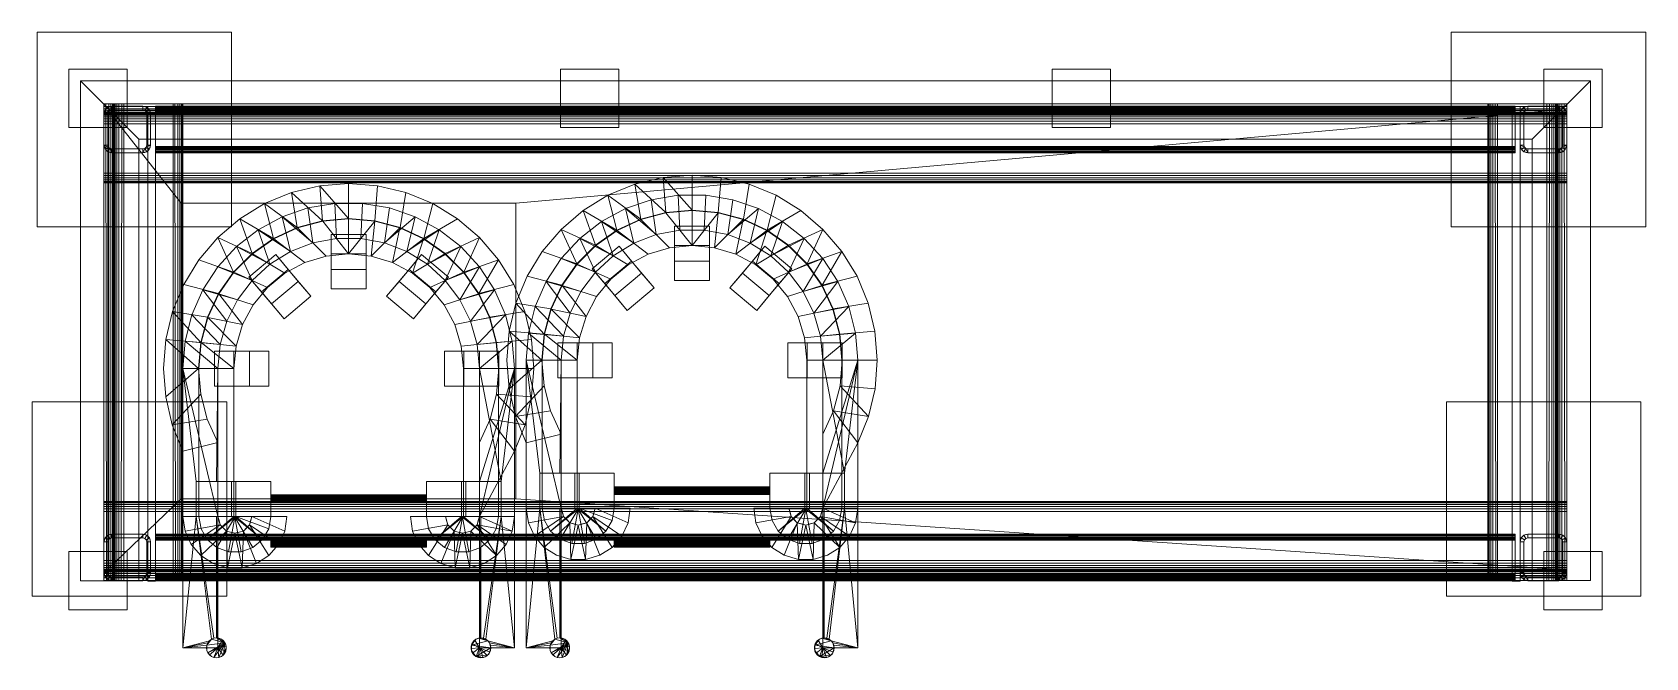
# Model space of a CAD drawing. Header units: millimetres. Extents: x 250 to 4397, y -1608 to 0.
import ezdxf

# ---------------------------------------------------------------- set-up
doc = ezdxf.new("R2010")
doc.units = ezdxf.units.MM
for name, color, linetype, lineweight in [('A-FLOR', 192, 'Continuous', 9), ('A-FLOR-HRAL', 11, 'Continuous', 9), ('Q-SPCQ', 91, 'Continuous', 9), ('S-BEAM', 12, 'Continuous', 9), ('S-COLS', 52, 'Continuous', 9), ('S-FNDN', 32, 'Continuous', 9)]:
    doc.layers.add(name, color=color, linetype=linetype, lineweight=lineweight)

# ---------------------------------------------------------------- blocks, each defined once
blk = doc.blocks.new('Geländer - Familie1-974770-_3D_')
at = {"layer": 'A-FLOR-HRAL'}
for p, q in [((-75, -75), (-75, 75)), ((-75, 75), (75, 75)), ((75, 75), (75, -75)), ((75, -75), (-75, -75))]:
    blk.add_line(p, q, dxfattribs=at)
mesh = blk.add_polyface(dxfattribs=at)
corners = [(75, 75, 900), (-75, 75, 900), (-75, -75, 900), (75, -75, 900)]
mesh.append_faces([[corners[k] for k in face] for face in [(2, 3, 0, 1)]])
mesh = blk.add_polyface(dxfattribs=at)
corners = [(75, 75), (75, -75), (-75, -75), (-75, 75)]
mesh.append_faces([[corners[k] for k in face] for face in [(2, 3, 0, 1)]])
mesh = blk.add_polyface(dxfattribs=at)
corners = [(-75, 75, 900), (75, 75, 900), (75, 75), (-75, 75)]
mesh.append_faces([[corners[k] for k in face] for face in [(0, 1, 2, 3)]])
mesh = blk.add_polyface(dxfattribs=at)
corners = [(-75, -75, 900), (-75, 75, 900), (-75, 75), (-75, -75)]
mesh.append_faces([[corners[k] for k in face] for face in [(0, 1, 2, 3)]])
mesh = blk.add_polyface(dxfattribs=at)
corners = [(75, 75, 900), (75, -75, 900), (75, -75), (75, 75)]
mesh.append_faces([[corners[k] for k in face] for face in [(0, 1, 2, 3)]])
mesh = blk.add_polyface(dxfattribs=at)
corners = [(75, -75, 900), (-75, -75, 900), (-75, -75), (75, -75)]
mesh.append_faces([[corners[k] for k in face] for face in [(0, 1, 2, 3)]])

msp = doc.modelspace()

# ---------------------------------------------------------------- block references
for p, rotation in [((419.2, -170, 4300), 269.9999999999998), ((1683, -170, 4300), 269.9999999999998), ((2946.8, -170, 4300), 269.9999999999998), ((4210.5, -170, 4300), 180), ((4210.5, -1409.9, 4300), 180)]:
    msp.add_blockref('Geländer - Familie1-974770-_3D_', p, dxfattribs=dict(rotation=rotation))
msp.add_blockref('Geländer - Familie1-974770-_3D_', (419.2, -1410, 4300))

# ---------------------------------------------------------------- meshes
at = {"layer": 'A-FLOR'}
mesh = msp.add_polyface(dxfattribs=at)
corners = [(4169.3, -200, 4450), (4169.3, -1380, 4450), (444.3, -1380, 4450), (444.3, -200, 4450), (632.6, -439.2, 4450), (632.6, -1199.2, 4450), (1492.6, -1199.2, 4450), (1492.6, -439.2, 4450)]
mesh.append_faces([[corners[k] for k in face] for face in [(7, 0, 1, 6), (6, 1, 2, 5)]], dxfattribs={"vtx0": -1, "vtx2": -1})
mesh.append_faces([[corners[k] for k in face] for face in [(3, 0, 7, 4), (2, 3, 4, 5)]], dxfattribs={"vtx1": -1, "vtx3": -1})
mesh = msp.add_polyface(dxfattribs=at)
corners = [(4169.3, -1380, 4500), (4169.3, -200, 4500), (444.3, -200, 4500), (444.3, -1380, 4500), (632.6, -1199.2, 4500), (632.6, -439.2, 4500), (1492.6, -439.2, 4500), (1492.6, -1199.2, 4500)]
mesh.append_faces([[corners[k] for k in face] for face in [(3, 4, 5, 2), (6, 1, 2, 5)]], dxfattribs={"vtx0": -1, "vtx2": -1})
mesh.append_faces([[corners[k] for k in face] for face in [(3, 0, 7, 4), (6, 7, 0, 1)]], dxfattribs={"vtx1": -1, "vtx3": -1})
mesh = msp.add_polyface(dxfattribs=at)
corners = [(444.3, -200, 4450), (444.3, -1380, 4450), (444.3, -1380, 4500), (444.3, -200, 4500)]
mesh.append_faces([[corners[k] for k in face] for face in [(0, 1, 2, 3)]])
mesh = msp.add_polyface(dxfattribs=at)
corners = [(4169.3, -200, 4450), (444.3, -200, 4450), (444.3, -200, 4500), (4169.3, -200, 4500)]
mesh.append_faces([[corners[k] for k in face] for face in [(3, 0, 1, 2)]])
mesh = msp.add_polyface(dxfattribs=at)
corners = [(4169.3, -1380, 4450), (4169.3, -200, 4450), (4169.3, -200, 4500), (4169.3, -1380, 4500)]
mesh.append_faces([[corners[k] for k in face] for face in [(0, 1, 2, 3)]])
mesh = msp.add_polyface(dxfattribs=at)
corners = [(632.6, -439.2, 4450), (632.6, -439.2, 4500), (632.6, -1199.2, 4500), (632.6, -1199.2, 4450)]
mesh.append_faces([[corners[k] for k in face] for face in [(0, 1, 2, 3)]])
mesh = msp.add_polyface(dxfattribs=at)
corners = [(632.6, -439.2, 4500), (632.6, -439.2, 4450), (1492.6, -439.2, 4450), (1492.6, -439.2, 4500)]
mesh.append_faces([[corners[k] for k in face] for face in [(2, 3, 0, 1)]])
mesh = msp.add_polyface(dxfattribs=at)
corners = [(1492.6, -1199.2, 4450), (1492.6, -1199.2, 4500), (1492.6, -439.2, 4500), (1492.6, -439.2, 4450)]
mesh.append_faces([[corners[k] for k in face] for face in [(0, 1, 2, 3)]])
mesh = msp.add_polyface(dxfattribs=at)
corners = [(632.6, -1199.2, 4450), (632.6, -1199.2, 4500), (1492.6, -1199.2, 4500), (1492.6, -1199.2, 4450)]
mesh.append_faces([[corners[k] for k in face] for face in [(0, 1, 2, 3)]])
mesh = msp.add_polyface(dxfattribs=at)
corners = [(444.3, -1380, 4450), (4169.3, -1380, 4450), (4169.3, -1380, 4500), (444.3, -1380, 4500)]
mesh.append_faces([[corners[k] for k in face] for face in [(3, 0, 1, 2)]])
at = {"layer": 'A-FLOR-HRAL'}
mesh = msp.add_polyface(dxfattribs=at)
corners = [(4105.5, -275, 5074.9), (4255.5, -125, 5074.9), (374.2, -125, 5074.9), (524.2, -275, 5074.9)]
mesh.append_faces([[corners[k] for k in face] for face in [(3, 0, 1, 2)]])
mesh = msp.add_polyface(dxfattribs=at)
corners = [(4255.5, -125, 4924.9), (4105.5, -275, 4924.9), (524.2, -275, 4924.9), (374.2, -125, 4924.9)]
mesh.append_faces([[corners[k] for k in face] for face in [(3, 0, 1, 2)]])
mesh = msp.add_polyface(dxfattribs=at)
corners = [(4255.5, -125, 5074.9), (4255.5, -125, 4924.9), (374.2, -125, 4924.9), (374.2, -125, 5074.9)]
mesh.append_faces([[corners[k] for k in face] for face in [(0, 1, 2, 3)]])
mesh = msp.add_polyface(dxfattribs=at)
corners = [(524.2, -275, 5074.9), (374.2, -125, 5074.9), (374.2, -1410, 5074.9), (524.2, -1410, 5074.9)]
mesh.append_faces([[corners[k] for k in face] for face in [(0, 1, 2, 3)]])
mesh = msp.add_polyface(dxfattribs=at)
corners = [(374.2, -125, 4924.9), (524.2, -275, 4924.9), (524.2, -1410, 4924.9), (374.2, -1410, 4924.9)]
mesh.append_faces([[corners[k] for k in face] for face in [(3, 0, 1, 2)]])
mesh = msp.add_polyface(dxfattribs=at)
corners = [(374.2, -125, 5074.9), (374.2, -125, 4924.9), (374.2, -1410, 4924.9), (374.2, -1410, 5074.9)]
mesh.append_faces([[corners[k] for k in face] for face in [(0, 1, 2, 3)]])
mesh = msp.add_polyface(dxfattribs=at)
corners = [(4105.5, -275, 4774.9), (4255.5, -125, 4774.9), (374.2, -125, 4774.9), (524.2, -275, 4774.9)]
mesh.append_faces([[corners[k] for k in face] for face in [(3, 0, 1, 2)]])
mesh = msp.add_polyface(dxfattribs=at)
corners = [(4255.5, -125, 4624.9), (4105.5, -275, 4624.9), (524.2, -275, 4624.9), (374.2, -125, 4624.9)]
mesh.append_faces([[corners[k] for k in face] for face in [(3, 0, 1, 2)]])
mesh = msp.add_polyface(dxfattribs=at)
corners = [(4255.5, -125, 4774.9), (4255.5, -125, 4624.9), (374.2, -125, 4624.9), (374.2, -125, 4774.9)]
mesh.append_faces([[corners[k] for k in face] for face in [(0, 1, 2, 3)]])
mesh = msp.add_polyface(dxfattribs=at)
corners = [(524.2, -275, 4774.9), (374.2, -125, 4774.9), (374.2, -1410, 4774.9), (524.2, -1410, 4774.9)]
mesh.append_faces([[corners[k] for k in face] for face in [(0, 1, 2, 3)]])
mesh = msp.add_polyface(dxfattribs=at)
corners = [(374.2, -125, 4624.9), (524.2, -275, 4624.9), (524.2, -1410, 4624.9), (374.2, -1410, 4624.9)]
mesh.append_faces([[corners[k] for k in face] for face in [(3, 0, 1, 2)]])
mesh = msp.add_polyface(dxfattribs=at)
corners = [(374.2, -125, 4774.9), (374.2, -125, 4624.9), (374.2, -1410, 4624.9), (374.2, -1410, 4774.9)]
mesh.append_faces([[corners[k] for k in face] for face in [(0, 1, 2, 3)]])
mesh = msp.add_polyface(dxfattribs=at)
corners = [(4105.5, -275, 4474.9), (4255.5, -125, 4474.9), (374.2, -125, 4474.9), (524.2, -275, 4474.9)]
mesh.append_faces([[corners[k] for k in face] for face in [(3, 0, 1, 2)]])
mesh = msp.add_polyface(dxfattribs=at)
corners = [(4255.5, -125, 4324.9), (4105.5, -275, 4324.9), (524.2, -275, 4324.9), (374.2, -125, 4324.9)]
mesh.append_faces([[corners[k] for k in face] for face in [(3, 0, 1, 2)]])
mesh = msp.add_polyface(dxfattribs=at)
corners = [(4255.5, -125, 4474.9), (4255.5, -125, 4324.9), (374.2, -125, 4324.9), (374.2, -125, 4474.9)]
mesh.append_faces([[corners[k] for k in face] for face in [(0, 1, 2, 3)]])
mesh = msp.add_polyface(dxfattribs=at)
corners = [(524.2, -275, 4474.9), (374.2, -125, 4474.9), (374.2, -1410, 4474.9), (524.2, -1410, 4474.9)]
mesh.append_faces([[corners[k] for k in face] for face in [(0, 1, 2, 3)]])
mesh = msp.add_polyface(dxfattribs=at)
corners = [(374.2, -125, 4324.9), (524.2, -275, 4324.9), (524.2, -1410, 4324.9), (374.2, -1410, 4324.9)]
mesh.append_faces([[corners[k] for k in face] for face in [(3, 0, 1, 2)]])
mesh = msp.add_polyface(dxfattribs=at)
corners = [(374.2, -125, 4474.9), (374.2, -125, 4324.9), (374.2, -1410, 4324.9), (374.2, -1410, 4474.9)]
mesh.append_faces([[corners[k] for k in face] for face in [(0, 1, 2, 3)]])
mesh = msp.add_polyface(dxfattribs=at)
corners = [(4255.5, -125, 5124.9), (4105.5, -275, 5124.9), (524.2, -275, 5124.9), (374.2, -125, 5124.9)]
mesh.append_faces([[corners[k] for k in face] for face in [(3, 0, 1, 2)]])
mesh = msp.add_polyface(dxfattribs=at)
corners = [(4255.5, -125, 5274.9), (4255.5, -125, 5124.9), (374.2, -125, 5124.9), (374.2, -125, 5274.9)]
mesh.append_faces([[corners[k] for k in face] for face in [(0, 1, 2, 3)]])
mesh = msp.add_polyface(dxfattribs=at)
corners = [(4105.5, -275, 5274.9), (4255.5, -125, 5274.9), (374.2, -125, 5274.9), (524.2, -275, 5274.9)]
mesh.append_faces([[corners[k] for k in face] for face in [(3, 0, 1, 2)]])
mesh = msp.add_polyface(dxfattribs=at)
corners = [(374.2, -125, 5124.9), (524.2, -275, 5124.9), (524.2, -1410, 5124.9), (374.2, -1410, 5124.9)]
mesh.append_faces([[corners[k] for k in face] for face in [(3, 0, 1, 2)]])
mesh = msp.add_polyface(dxfattribs=at)
corners = [(374.2, -125, 5274.9), (374.2, -125, 5124.9), (374.2, -1410, 5124.9), (374.2, -1410, 5274.9)]
mesh.append_faces([[corners[k] for k in face] for face in [(0, 1, 2, 3)]])
mesh = msp.add_polyface(dxfattribs=at)
corners = [(524.2, -275, 5274.9), (374.2, -125, 5274.9), (374.2, -1410, 5274.9), (524.2, -1410, 5274.9)]
mesh.append_faces([[corners[k] for k in face] for face in [(0, 1, 2, 3)]])
mesh = msp.add_polyface(dxfattribs=at)
corners = [(4105.5, -1409.9, 5074.9), (4255.5, -1409.9, 5074.9), (4255.5, -125, 5074.9), (4105.5, -275, 5074.9)]
mesh.append_faces([[corners[k] for k in face] for face in [(3, 0, 1, 2)]])
mesh = msp.add_polyface(dxfattribs=at)
corners = [(4255.5, -1409.9, 4924.9), (4105.5, -1409.9, 4924.9), (4105.5, -275, 4924.9), (4255.5, -125, 4924.9)]
mesh.append_faces([[corners[k] for k in face] for face in [(0, 1, 2, 3)]])
mesh = msp.add_polyface(dxfattribs=at)
corners = [(4105.5, -1409.9, 4774.9), (4255.5, -1409.9, 4774.9), (4255.5, -125, 4774.9), (4105.5, -275, 4774.9)]
mesh.append_faces([[corners[k] for k in face] for face in [(3, 0, 1, 2)]])
mesh = msp.add_polyface(dxfattribs=at)
corners = [(4255.5, -1409.9, 4624.9), (4105.5, -1409.9, 4624.9), (4105.5, -275, 4624.9), (4255.5, -125, 4624.9)]
mesh.append_faces([[corners[k] for k in face] for face in [(0, 1, 2, 3)]])
mesh = msp.add_polyface(dxfattribs=at)
corners = [(4105.5, -1409.9, 4474.9), (4255.5, -1409.9, 4474.9), (4255.5, -125, 4474.9), (4105.5, -275, 4474.9)]
mesh.append_faces([[corners[k] for k in face] for face in [(3, 0, 1, 2)]])
mesh = msp.add_polyface(dxfattribs=at)
corners = [(4255.5, -1409.9, 4324.9), (4105.5, -1409.9, 4324.9), (4105.5, -275, 4324.9), (4255.5, -125, 4324.9)]
mesh.append_faces([[corners[k] for k in face] for face in [(0, 1, 2, 3)]])
mesh = msp.add_polyface(dxfattribs=at)
corners = [(4255.5, -1409.9, 5124.9), (4105.5, -1409.9, 5124.9), (4105.5, -275, 5124.9), (4255.5, -125, 5124.9)]
mesh.append_faces([[corners[k] for k in face] for face in [(0, 1, 2, 3)]])
mesh = msp.add_polyface(dxfattribs=at)
corners = [(4105.5, -1409.9, 5274.9), (4255.5, -1409.9, 5274.9), (4255.5, -125, 5274.9), (4105.5, -275, 5274.9)]
mesh.append_faces([[corners[k] for k in face] for face in [(3, 0, 1, 2)]])
mesh = msp.add_polyface(dxfattribs=at)
corners = [(4255.5, -1409.9, 5074.9), (4255.5, -1409.9, 4924.9), (4255.5, -125, 4924.9), (4255.5, -125, 5074.9)]
mesh.append_faces([[corners[k] for k in face] for face in [(0, 1, 2, 3)]])
mesh = msp.add_polyface(dxfattribs=at)
corners = [(4255.5, -1409.9, 4774.9), (4255.5, -1409.9, 4624.9), (4255.5, -125, 4624.9), (4255.5, -125, 4774.9)]
mesh.append_faces([[corners[k] for k in face] for face in [(0, 1, 2, 3)]])
mesh = msp.add_polyface(dxfattribs=at)
corners = [(4255.5, -1409.9, 4474.9), (4255.5, -1409.9, 4324.9), (4255.5, -125, 4324.9), (4255.5, -125, 4474.9)]
mesh.append_faces([[corners[k] for k in face] for face in [(0, 1, 2, 3)]])
mesh = msp.add_polyface(dxfattribs=at)
corners = [(4255.5, -1409.9, 5274.9), (4255.5, -1409.9, 5124.9), (4255.5, -125, 5124.9), (4255.5, -125, 5274.9)]
mesh.append_faces([[corners[k] for k in face] for face in [(0, 1, 2, 3)]])
mesh = msp.add_polyface(dxfattribs=at)
corners = [(4105.5, -275, 4924.9), (4105.5, -275, 5074.9), (524.2, -275, 5074.9), (524.2, -275, 4924.9)]
mesh.append_faces([[corners[k] for k in face] for face in [(0, 1, 2, 3)]])
mesh = msp.add_polyface(dxfattribs=at)
corners = [(524.2, -275, 4924.9), (524.2, -275, 5074.9), (524.2, -1410, 5074.9), (524.2, -1410, 4924.9)]
mesh.append_faces([[corners[k] for k in face] for face in [(0, 1, 2, 3)]])
mesh = msp.add_polyface(dxfattribs=at)
corners = [(4105.5, -275, 4624.9), (4105.5, -275, 4774.9), (524.2, -275, 4774.9), (524.2, -275, 4624.9)]
mesh.append_faces([[corners[k] for k in face] for face in [(0, 1, 2, 3)]])
mesh = msp.add_polyface(dxfattribs=at)
corners = [(524.2, -275, 4624.9), (524.2, -275, 4774.9), (524.2, -1410, 4774.9), (524.2, -1410, 4624.9)]
mesh.append_faces([[corners[k] for k in face] for face in [(3, 0, 1, 2)]])
mesh = msp.add_polyface(dxfattribs=at)
corners = [(4105.5, -275, 4324.9), (4105.5, -275, 4474.9), (524.2, -275, 4474.9), (524.2, -275, 4324.9)]
mesh.append_faces([[corners[k] for k in face] for face in [(0, 1, 2, 3)]])
mesh = msp.add_polyface(dxfattribs=at)
corners = [(524.2, -275, 4324.9), (524.2, -275, 4474.9), (524.2, -1410, 4474.9), (524.2, -1410, 4324.9)]
mesh.append_faces([[corners[k] for k in face] for face in [(3, 0, 1, 2)]])
mesh = msp.add_polyface(dxfattribs=at)
corners = [(4105.5, -275, 5124.9), (4105.5, -275, 5274.9), (524.2, -275, 5274.9), (524.2, -275, 5124.9)]
mesh.append_faces([[corners[k] for k in face] for face in [(0, 1, 2, 3)]])
mesh = msp.add_polyface(dxfattribs=at)
corners = [(524.2, -275, 5124.9), (524.2, -275, 5274.9), (524.2, -1410, 5274.9), (524.2, -1410, 5124.9)]
mesh.append_faces([[corners[k] for k in face] for face in [(0, 1, 2, 3)]])
mesh = msp.add_polyface(dxfattribs=at)
corners = [(4105.5, -1409.9, 4924.9), (4105.5, -1409.9, 5074.9), (4105.5, -275, 5074.9), (4105.5, -275, 4924.9)]
mesh.append_faces([[corners[k] for k in face] for face in [(0, 1, 2, 3)]])
mesh = msp.add_polyface(dxfattribs=at)
corners = [(4105.5, -1409.9, 4624.9), (4105.5, -1409.9, 4774.9), (4105.5, -275, 4774.9), (4105.5, -275, 4624.9)]
mesh.append_faces([[corners[k] for k in face] for face in [(0, 1, 2, 3)]])
mesh = msp.add_polyface(dxfattribs=at)
corners = [(4105.5, -1409.9, 4324.9), (4105.5, -1409.9, 4474.9), (4105.5, -275, 4474.9), (4105.5, -275, 4324.9)]
mesh.append_faces([[corners[k] for k in face] for face in [(0, 1, 2, 3)]])
mesh = msp.add_polyface(dxfattribs=at)
corners = [(4105.5, -1409.9, 5124.9), (4105.5, -1409.9, 5274.9), (4105.5, -275, 5274.9), (4105.5, -275, 5124.9)]
mesh.append_faces([[corners[k] for k in face] for face in [(0, 1, 2, 3)]])
mesh = msp.add_polyface(dxfattribs=at)
corners = [(374.2, -1410, 5074.9), (374.2, -1410, 4924.9), (524.2, -1410, 4924.9), (524.2, -1410, 5074.9)]
mesh.append_faces([[corners[k] for k in face] for face in [(2, 3, 0, 1)]])
mesh = msp.add_polyface(dxfattribs=at)
corners = [(374.2, -1410, 4774.9), (374.2, -1410, 4624.9), (524.2, -1410, 4624.9), (524.2, -1410, 4774.9)]
mesh.append_faces([[corners[k] for k in face] for face in [(2, 3, 0, 1)]])
mesh = msp.add_polyface(dxfattribs=at)
corners = [(374.2, -1410, 4474.9), (374.2, -1410, 4324.9), (524.2, -1410, 4324.9), (524.2, -1410, 4474.9)]
mesh.append_faces([[corners[k] for k in face] for face in [(2, 3, 0, 1)]])
mesh = msp.add_polyface(dxfattribs=at)
corners = [(524.2, -1410, 5274.9), (374.2, -1410, 5274.9), (374.2, -1410, 5124.9), (524.2, -1410, 5124.9)]
mesh.append_faces([[corners[k] for k in face] for face in [(3, 0, 1, 2)]])
mesh = msp.add_polyface(dxfattribs=at)
corners = [(4255.5, -1409.9, 5074.9), (4105.5, -1409.9, 5074.9), (4105.5, -1409.9, 4924.9), (4255.5, -1409.9, 4924.9)]
mesh.append_faces([[corners[k] for k in face] for face in [(1, 2, 3, 0)]])
mesh = msp.add_polyface(dxfattribs=at)
corners = [(4255.5, -1409.9, 4774.9), (4105.5, -1409.9, 4774.9), (4105.5, -1409.9, 4624.9), (4255.5, -1409.9, 4624.9)]
mesh.append_faces([[corners[k] for k in face] for face in [(2, 3, 0, 1)]])
mesh = msp.add_polyface(dxfattribs=at)
corners = [(4255.5, -1409.9, 4474.9), (4105.5, -1409.9, 4474.9), (4105.5, -1409.9, 4324.9), (4255.5, -1409.9, 4324.9)]
mesh.append_faces([[corners[k] for k in face] for face in [(2, 3, 0, 1)]])
mesh = msp.add_polyface(dxfattribs=at)
corners = [(4105.5, -1409.9, 5274.9), (4105.5, -1409.9, 5124.9), (4255.5, -1409.9, 5124.9), (4255.5, -1409.9, 5274.9)]
mesh.append_faces([[corners[k] for k in face] for face in [(0, 1, 2, 3)]])
at = {"layer": 'Q-SPCQ'}
mesh = msp.add_polyface(dxfattribs=at)
corners = [(2421.9, -843.4, 5340), (2416.3, -916.5, 5340), (2399.5, -987.8, 5340), (2371.9, -1055.7, 5340), (2371.9, -1223.4, 5340), (2366.5, -1261, 5340), (2350.7, -1295.6, 5340), (2325.8, -1324.3, 5340), (2293.9, -1344.8, 5340), (2257.4, -1355.5, 5340), (2219.4, -1355.5, 5340), (2182.9, -1344.8, 5340), (2151, -1324.3, 5340), (2126.1, -1295.6, 5340), (2110.3, -1261, 5340), (2104.9, -1223.4, 5340), (2194.9, -1223.4, 5340), (2200.7, -1245.1, 5340), (2216.6, -1261.1, 5340), (2238.4, -1266.9, 5340), (2260.2, -1261.1, 5340), (2276.1, -1245.1, 5340), (2281.9, -1223.4, 5340), (2281.9, -1033.4, 5340), (2309.4, -973.2, 5340), (2326.3, -909.3, 5340), (2331.9, -843.4, 5340), (2326.1, -776.3, 5340), (2308.7, -711.3, 5340), (2280.2, -650.3, 5340), (2241.6, -595.2, 5340), (2194, -547.6, 5340), (2138.9, -509, 5340), (2077.9, -480.6, 5340), (2012.9, -463.2, 5340), (1945.9, -457.3, 5340), (1878.9, -463.2, 5340), (1813.9, -480.6, 5340), (1752.9, -509, 5340), (1697.8, -547.6, 5340), (1650.2, -595.2, 5340), (1611.6, -650.3, 5340), (1583.2, -711.3, 5340), (1565.7, -776.3, 5340), (1559.9, -843.4, 5340), (1565.5, -909.3, 5340), (1582.4, -973.2, 5340), (1609.9, -1033.4, 5340), (1609.9, -1223.4, 5340), (1615.7, -1245.1, 5340), (1631.6, -1261.1, 5340), (1653.4, -1266.9, 5340), (1675.2, -1261.1, 5340), (1691.1, -1245.1, 5340), (1696.9, -1223.4, 5340), (1786.9, -1223.4, 5340), (1781.5, -1261, 5340), (1765.7, -1295.6, 5340), (1740.8, -1324.3, 5340), (1708.9, -1344.8, 5340), (1672.4, -1355.5, 5340), (1634.4, -1355.5, 5340), (1597.9, -1344.8, 5340), (1566, -1324.3, 5340), (1541.1, -1295.6, 5340), (1525.3, -1261, 5340), (1519.9, -1223.4, 5340), (1519.9, -1055.7, 5340), (1492.3, -987.8, 5340), (1475.5, -916.5, 5340), (1469.9, -843.4, 5340), (1475.7, -768.9, 5340), (1493.2, -696.3, 5340), (1521.8, -627.2, 5340), (1560.8, -563.6, 5340), (1609.3, -506.8, 5340), (1666.1, -458.2, 5340), (1729.8, -419.2, 5340), (1798.8, -390.6, 5340), (1871.4, -373.2, 5340), (1945.9, -367.3, 5340), (2020.4, -373.2, 5340), (2093, -390.6, 5340), (2162, -419.2, 5340), (2225.7, -458.2, 5340), (2282.5, -506.8, 5340), (2331, -563.6, 5340), (2370, -627.2, 5340), (2398.6, -696.3, 5340), (2416.1, -768.9, 5340)]
mesh.append_faces([[corners[k] for k in face] for face in [(51, 61, 50), (2, 25, 1)]], dxfattribs={"vtx0": -1, "vtx1": -1})
mesh.append_faces([[corners[k] for k in face] for face in [(48, 66, 67, 47), (69, 44, 45, 68), (42, 72, 73, 41), (72, 42, 43), (41, 73, 74, 40), (39, 75, 76, 38), (40, 74, 75, 39), (38, 76, 77, 37), (37, 77, 78, 36), (79, 35, 36, 78), (81, 34, 35, 80), (35, 79, 80), (33, 82, 83, 32), (34, 81, 82, 33), (12, 17, 18, 11), (7, 20, 21, 6), (1, 25, 26, 0)]], dxfattribs={"vtx0": -1, "vtx2": -1})
mesh.append_faces([[corners[k] for k in face] for face in [(50, 61, 62, 63)]], dxfattribs={"vtx0": -1, "vtx3": -1})
mesh.append_faces([[corners[k] for k in face] for face in [(70, 71, 44, 69), (45, 46, 68), (64, 65, 49), (57, 58, 53), (13, 14, 17, 12), (8, 9, 20, 7), (83, 84, 32), (23, 24, 3, 22), (4, 5, 22, 3), (59, 60, 52)]], dxfattribs={"vtx1": -1, "vtx2": -1})
mesh.append_faces([[corners[k] for k in face] for face in [(67, 68, 46, 47), (65, 66, 48, 49), (43, 44, 71, 72), (63, 64, 49, 50), (52, 53, 58, 59), (51, 52, 60, 61), (53, 54, 56, 57), (10, 11, 18, 19), (9, 10, 19, 20), (5, 6, 21, 22), (29, 30, 86, 87), (27, 28, 88, 89), (28, 29, 87, 88), (31, 32, 84, 85), (30, 31, 85, 86), (2, 3, 24, 25), (89, 0, 26, 27)]], dxfattribs={"vtx1": -1, "vtx3": -1})
mesh.append_faces([[corners[k] for k in face] for face in [(54, 55, 56)]], dxfattribs={"vtx2": -1})
mesh.append_faces([[corners[k] for k in face] for face in [(14, 15, 16, 17)]], dxfattribs={"vtx3": -1})
mesh = msp.add_polyface(dxfattribs=at)
corners = [(2331.9, -843.4, 5430), (2326.3, -909.3, 5430), (2309.4, -973.2, 5430), (2281.9, -1033.4, 5430), (2281.9, -1223.4, 5430), (2276.1, -1245.1, 5430), (2260.2, -1261.1, 5430), (2238.4, -1266.9, 5430), (2216.6, -1261.1, 5430), (2200.7, -1245.1, 5430), (2194.9, -1223.4, 5430), (2104.9, -1223.4, 5430), (2110.3, -1261, 5430), (2126.1, -1295.6, 5430), (2151, -1324.3, 5430), (2182.9, -1344.8, 5430), (2219.4, -1355.5, 5430), (2257.4, -1355.5, 5430), (2293.9, -1344.8, 5430), (2325.8, -1324.3, 5430), (2350.7, -1295.6, 5430), (2366.5, -1261, 5430), (2371.9, -1223.4, 5430), (2371.9, -1055.7, 5430), (2399.5, -987.8, 5430), (2416.3, -916.5, 5430), (2421.9, -843.4, 5430), (2416.1, -768.9, 5430), (2398.6, -696.3, 5430), (2370, -627.2, 5430), (2331, -563.6, 5430), (2282.5, -506.8, 5430), (2225.7, -458.2, 5430), (2162, -419.2, 5430), (2093, -390.6, 5430), (2020.4, -373.2, 5430), (1945.9, -367.3, 5430), (1871.4, -373.2, 5430), (1798.8, -390.6, 5430), (1729.8, -419.2, 5430), (1666.1, -458.2, 5430), (1609.3, -506.8, 5430), (1560.8, -563.6, 5430), (1521.8, -627.2, 5430), (1493.2, -696.3, 5430), (1475.7, -768.9, 5430), (1469.9, -843.4, 5430), (1475.5, -916.5, 5430), (1492.3, -987.8, 5430), (1519.9, -1055.7, 5430), (1519.9, -1223.4, 5430), (1525.3, -1261, 5430), (1541.1, -1295.6, 5430), (1566, -1324.3, 5430), (1597.9, -1344.8, 5430), (1634.4, -1355.5, 5430), (1672.4, -1355.5, 5430), (1708.9, -1344.8, 5430), (1740.8, -1324.3, 5430), (1765.7, -1295.6, 5430), (1781.5, -1261, 5430), (1786.9, -1223.4, 5430), (1696.9, -1223.4, 5430), (1691.1, -1245.1, 5430), (1675.2, -1261.1, 5430), (1653.4, -1266.9, 5430), (1631.6, -1261.1, 5430), (1615.7, -1245.1, 5430), (1609.9, -1223.4, 5430), (1609.9, -1033.4, 5430), (1582.4, -973.2, 5430), (1565.5, -909.3, 5430), (1559.9, -843.4, 5430), (1565.7, -776.3, 5430), (1583.2, -711.3, 5430), (1611.6, -650.3, 5430), (1650.2, -595.2, 5430), (1697.8, -547.6, 5430), (1752.9, -509, 5430), (1813.9, -480.6, 5430), (1878.9, -463.2, 5430), (1945.9, -457.3, 5430), (2012.9, -463.2, 5430), (2077.9, -480.6, 5430), (2138.9, -509, 5430), (2194, -547.6, 5430), (2241.6, -595.2, 5430), (2280.2, -650.3, 5430), (2308.7, -711.3, 5430), (2326.1, -776.3, 5430)]
mesh.append_faces([[corners[k] for k in face] for face in [(86, 31, 85)]], dxfattribs={"vtx0": -1, "vtx1": -1})
mesh.append_faces([[corners[k] for k in face] for face in [(70, 48, 49, 69), (68, 50, 51, 67), (48, 70, 71), (45, 72, 73), (67, 52, 53, 66), (58, 63, 64, 57), (60, 62, 63, 59), (67, 51, 52), (77, 40, 41, 76), (76, 41, 42), (78, 39, 40, 77), (79, 38, 39, 78), (38, 79, 80, 37), (37, 80, 81, 36), (63, 58, 59), (8, 15, 16), (19, 5, 6), (28, 88, 89, 27), (29, 87, 88, 28), (32, 84, 85, 31), (84, 32, 33), (87, 29, 30), (2, 23, 24), (4, 22, 23), (0, 26, 27, 89)]], dxfattribs={"vtx0": -1, "vtx2": -1})
mesh.append_faces([[corners[k] for k in face] for face in [(72, 45, 46, 47), (9, 12, 13, 14), (6, 17, 18, 19), (23, 2, 3, 4)]], dxfattribs={"vtx0": -1, "vtx3": -1})
mesh.append_faces([[corners[k] for k in face] for face in [(54, 55, 66, 53), (6, 7, 17), (20, 21, 5, 19)]], dxfattribs={"vtx1": -1, "vtx2": -1})
mesh.append_faces([[corners[k] for k in face] for face in [(49, 50, 68, 69), (71, 72, 47, 48), (65, 66, 55, 56), (64, 65, 56, 57), (43, 44, 74, 75), (73, 74, 44, 45), (42, 43, 75, 76), (81, 82, 35, 36), (33, 34, 83, 84), (34, 35, 82, 83), (16, 17, 7, 8), (8, 9, 14, 15), (86, 87, 30, 31), (21, 22, 4, 5), (0, 1, 25, 26), (24, 25, 1, 2)]], dxfattribs={"vtx1": -1, "vtx3": -1})
mesh.append_faces([[corners[k] for k in face] for face in [(60, 61, 62), (10, 11, 12, 9)]], dxfattribs={"vtx2": -1})
mesh = msp.add_polyface(dxfattribs=at)
corners = [(1469.9, -843.4, 5430), (1475.7, -768.9, 5430), (1493.2, -696.3, 5430), (1521.8, -627.2, 5430), (1560.8, -563.6, 5430), (1609.3, -506.8, 5430), (1666.1, -458.2, 5430), (1729.8, -419.2, 5430), (1798.8, -390.6, 5430), (1871.4, -373.2, 5430), (1945.9, -367.3, 5430), (2020.4, -373.2, 5430), (2093, -390.6, 5430), (2162, -419.2, 5430), (2225.7, -458.2, 5430), (2282.5, -506.8, 5430), (2331, -563.6, 5430), (2370, -627.2, 5430), (2398.6, -696.3, 5430), (2416.1, -768.9, 5430), (2421.9, -843.4, 5430), (2421.9, -843.4, 5340), (2416.1, -768.9, 5340), (2398.6, -696.3, 5340), (2370, -627.2, 5340), (2331, -563.6, 5340), (2282.5, -506.8, 5340), (2225.7, -458.2, 5340), (2162, -419.2, 5340), (2093, -390.6, 5340), (2020.4, -373.2, 5340), (1945.9, -367.3, 5340), (1871.4, -373.2, 5340), (1798.8, -390.6, 5340), (1729.8, -419.2, 5340), (1666.1, -458.2, 5340), (1609.3, -506.8, 5340), (1560.8, -563.6, 5340), (1521.8, -627.2, 5340), (1493.2, -696.3, 5340), (1475.7, -768.9, 5340), (1469.9, -843.4, 5340)]
mesh.append_faces([[corners[k] for k in face] for face in [(17, 24, 25, 16), (18, 23, 24, 17), (19, 22, 23, 18), (15, 26, 27, 14), (13, 28, 29, 12), (14, 27, 28, 13), (16, 25, 26, 15)]], dxfattribs={"vtx0": -1, "vtx2": -1})
mesh.append_faces([[corners[k] for k in face] for face in [(29, 30, 11, 12), (10, 11, 30, 31), (35, 36, 5, 6), (33, 34, 7, 8), (32, 33, 8, 9), (34, 35, 6, 7), (38, 39, 2, 3), (37, 38, 3, 4), (39, 40, 1, 2), (36, 37, 4, 5), (31, 32, 9, 10)]], dxfattribs={"vtx1": -1, "vtx3": -1})
mesh.append_faces([[corners[k] for k in face] for face in [(20, 21, 22, 19)]], dxfattribs={"vtx2": -1})
mesh.append_faces([[corners[k] for k in face] for face in [(40, 41, 0, 1)]], dxfattribs={"vtx3": -1})
mesh = msp.add_polyface(dxfattribs=at)
corners = [(1539.4, -864.6, 1240), (1533.7, -937.7, 1240), (1516.9, -1009.1, 1240), (1489.4, -1077, 1240), (1489.4, -1244.6, 1240), (1484, -1282.3, 1240), (1468.2, -1316.8, 1240), (1443.3, -1345.5, 1240), (1411.3, -1366.1, 1240), (1374.8, -1376.8, 1240), (1336.8, -1376.8, 1240), (1300.4, -1366.1, 1240), (1268.4, -1345.5, 1240), (1243.5, -1316.8, 1240), (1227.7, -1282.3, 1240), (1222.3, -1244.6, 1240), (1312.3, -1244.6, 1240), (1318.1, -1266.4, 1240), (1334.1, -1282.3, 1240), (1355.8, -1288.2, 1240), (1377.6, -1282.3, 1240), (1393.5, -1266.4, 1240), (1399.4, -1244.6, 1240), (1399.4, -1054.6, 1240), (1426.9, -994.5, 1240), (1443.7, -930.5, 1240), (1449.4, -864.6, 1240), (1443.5, -797.6, 1240), (1426.1, -732.6, 1240), (1397.6, -671.6, 1240), (1359, -616.5, 1240), (1311.5, -568.9, 1240), (1256.3, -530.3, 1240), (1195.4, -501.9, 1240), (1130.4, -484.5, 1240), (1063.3, -478.6, 1240), (996.3, -484.5, 1240), (931.3, -501.9, 1240), (870.3, -530.3, 1240), (815.2, -568.9, 1240), (767.6, -616.5, 1240), (729, -671.6, 1240), (700.6, -732.6, 1240), (683.2, -797.6, 1240), (677.3, -864.6, 1240), (683, -930.5, 1240), (699.8, -994.5, 1240), (727.3, -1054.6, 1240), (727.3, -1244.6, 1240), (733.1, -1266.4, 1240), (749.1, -1282.3, 1240), (770.8, -1288.2, 1240), (792.6, -1282.3, 1240), (808.5, -1266.4, 1240), (814.4, -1244.6, 1240), (904.4, -1244.6, 1240), (899, -1282.3, 1240), (883.2, -1316.8, 1240), (858.3, -1345.5, 1240), (826.3, -1366.1, 1240), (789.8, -1376.8, 1240), (751.8, -1376.8, 1240), (715.4, -1366.1, 1240), (683.4, -1345.5, 1240), (658.5, -1316.8, 1240), (642.7, -1282.3, 1240), (637.3, -1244.6, 1240), (637.3, -1077, 1240), (609.7, -1009.1, 1240), (592.9, -937.7, 1240), (587.3, -864.6, 1240), (593.2, -790.2, 1240), (610.6, -717.5, 1240), (639.2, -648.5, 1240), (678.2, -584.8, 1240), (726.7, -528, 1240), (783.5, -479.5, 1240), (847.2, -440.5, 1240), (916.2, -411.9, 1240), (988.9, -394.5, 1240), (1063.3, -388.6, 1240), (1137.8, -394.5, 1240), (1210.4, -411.9, 1240), (1279.4, -440.5, 1240), (1343.1, -479.5, 1240), (1399.9, -528, 1240), (1448.4, -584.8, 1240), (1487.5, -648.5, 1240), (1516.1, -717.5, 1240), (1533.5, -790.2, 1240)]
mesh.append_faces([[corners[k] for k in face] for face in [(51, 61, 50), (2, 25, 1)]], dxfattribs={"vtx0": -1, "vtx1": -1})
mesh.append_faces([[corners[k] for k in face] for face in [(48, 66, 67, 47), (69, 44, 45, 68), (42, 72, 73, 41), (72, 42, 43), (41, 73, 74, 40), (39, 75, 76, 38), (40, 74, 75, 39), (38, 76, 77, 37), (37, 77, 78, 36), (79, 35, 36, 78), (81, 34, 35, 80), (35, 79, 80), (33, 82, 83, 32), (34, 81, 82, 33), (12, 17, 18, 11), (7, 20, 21, 6), (1, 25, 26, 0)]], dxfattribs={"vtx0": -1, "vtx2": -1})
mesh.append_faces([[corners[k] for k in face] for face in [(50, 61, 62, 63)]], dxfattribs={"vtx0": -1, "vtx3": -1})
mesh.append_faces([[corners[k] for k in face] for face in [(70, 71, 44, 69), (45, 46, 68), (64, 65, 49), (57, 58, 53), (13, 14, 17, 12), (8, 9, 20, 7), (83, 84, 32), (23, 24, 3, 22), (4, 5, 22, 3), (59, 60, 52)]], dxfattribs={"vtx1": -1, "vtx2": -1})
mesh.append_faces([[corners[k] for k in face] for face in [(67, 68, 46, 47), (65, 66, 48, 49), (43, 44, 71, 72), (63, 64, 49, 50), (52, 53, 58, 59), (51, 52, 60, 61), (53, 54, 56, 57), (10, 11, 18, 19), (9, 10, 19, 20), (5, 6, 21, 22), (29, 30, 86, 87), (27, 28, 88, 89), (28, 29, 87, 88), (31, 32, 84, 85), (30, 31, 85, 86), (2, 3, 24, 25), (89, 0, 26, 27)]], dxfattribs={"vtx1": -1, "vtx3": -1})
mesh.append_faces([[corners[k] for k in face] for face in [(54, 55, 56)]], dxfattribs={"vtx2": -1})
mesh.append_faces([[corners[k] for k in face] for face in [(14, 15, 16, 17)]], dxfattribs={"vtx3": -1})
mesh = msp.add_polyface(dxfattribs=at)
corners = [(1449.4, -864.6, 1330), (1443.7, -930.5, 1330), (1426.9, -994.5, 1330), (1399.4, -1054.6, 1330), (1399.4, -1244.6, 1330), (1393.5, -1266.4, 1330), (1377.6, -1282.3, 1330), (1355.8, -1288.2, 1330), (1334.1, -1282.3, 1330), (1318.1, -1266.4, 1330), (1312.3, -1244.6, 1330), (1222.3, -1244.6, 1330), (1227.7, -1282.3, 1330), (1243.5, -1316.8, 1330), (1268.4, -1345.5, 1330), (1300.4, -1366.1, 1330), (1336.8, -1376.8, 1330), (1374.8, -1376.8, 1330), (1411.3, -1366.1, 1330), (1443.3, -1345.5, 1330), (1468.2, -1316.8, 1330), (1484, -1282.3, 1330), (1489.4, -1244.6, 1330), (1489.4, -1077, 1330), (1516.9, -1009.1, 1330), (1533.7, -937.7, 1330), (1539.4, -864.6, 1330), (1533.5, -790.2, 1330), (1516.1, -717.5, 1330), (1487.5, -648.5, 1330), (1448.4, -584.8, 1330), (1399.9, -528, 1330), (1343.1, -479.5, 1330), (1279.4, -440.5, 1330), (1210.4, -411.9, 1330), (1137.8, -394.5, 1330), (1063.3, -388.6, 1330), (988.9, -394.5, 1330), (916.2, -411.9, 1330), (847.2, -440.5, 1330), (783.5, -479.5, 1330), (726.7, -528, 1330), (678.2, -584.8, 1330), (639.2, -648.5, 1330), (610.6, -717.5, 1330), (593.2, -790.2, 1330), (587.3, -864.6, 1330), (592.9, -937.7, 1330), (609.7, -1009.1, 1330), (637.3, -1077, 1330), (637.3, -1244.6, 1330), (642.7, -1282.3, 1330), (658.5, -1316.8, 1330), (683.4, -1345.5, 1330), (715.4, -1366.1, 1330), (751.8, -1376.8, 1330), (789.8, -1376.8, 1330), (826.3, -1366.1, 1330), (858.3, -1345.5, 1330), (883.2, -1316.8, 1330), (899, -1282.3, 1330), (904.4, -1244.6, 1330), (814.4, -1244.6, 1330), (808.5, -1266.4, 1330), (792.6, -1282.3, 1330), (770.8, -1288.2, 1330), (749.1, -1282.3, 1330), (733.1, -1266.4, 1330), (727.3, -1244.6, 1330), (727.3, -1054.6, 1330), (699.8, -994.5, 1330), (683, -930.5, 1330), (677.3, -864.6, 1330), (683.2, -797.6, 1330), (700.6, -732.6, 1330), (729, -671.6, 1330), (767.6, -616.5, 1330), (815.2, -568.9, 1330), (870.3, -530.3, 1330), (931.3, -501.9, 1330), (996.3, -484.5, 1330), (1063.3, -478.6, 1330), (1130.4, -484.5, 1330), (1195.4, -501.9, 1330), (1256.3, -530.3, 1330), (1311.5, -568.9, 1330), (1359, -616.5, 1330), (1397.6, -671.6, 1330), (1426.1, -732.6, 1330), (1443.5, -797.6, 1330)]
mesh.append_faces([[corners[k] for k in face] for face in [(86, 31, 85)]], dxfattribs={"vtx0": -1, "vtx1": -1})
mesh.append_faces([[corners[k] for k in face] for face in [(70, 48, 49, 69), (68, 50, 51, 67), (48, 70, 71), (45, 72, 73), (67, 52, 53, 66), (58, 63, 64, 57), (60, 62, 63, 59), (67, 51, 52), (77, 40, 41, 76), (76, 41, 42), (78, 39, 40, 77), (79, 38, 39, 78), (38, 79, 80, 37), (37, 80, 81, 36), (63, 58, 59), (8, 15, 16), (19, 5, 6), (28, 88, 89, 27), (29, 87, 88, 28), (32, 84, 85, 31), (84, 32, 33), (87, 29, 30), (2, 23, 24), (4, 22, 23), (0, 26, 27, 89)]], dxfattribs={"vtx0": -1, "vtx2": -1})
mesh.append_faces([[corners[k] for k in face] for face in [(72, 45, 46, 47), (9, 12, 13, 14), (6, 17, 18, 19), (23, 2, 3, 4)]], dxfattribs={"vtx0": -1, "vtx3": -1})
mesh.append_faces([[corners[k] for k in face] for face in [(54, 55, 66, 53), (6, 7, 17), (20, 21, 5, 19)]], dxfattribs={"vtx1": -1, "vtx2": -1})
mesh.append_faces([[corners[k] for k in face] for face in [(49, 50, 68, 69), (71, 72, 47, 48), (65, 66, 55, 56), (64, 65, 56, 57), (43, 44, 74, 75), (73, 74, 44, 45), (42, 43, 75, 76), (81, 82, 35, 36), (33, 34, 83, 84), (34, 35, 82, 83), (16, 17, 7, 8), (8, 9, 14, 15), (86, 87, 30, 31), (21, 22, 4, 5), (0, 1, 25, 26), (24, 25, 1, 2)]], dxfattribs={"vtx1": -1, "vtx3": -1})
mesh.append_faces([[corners[k] for k in face] for face in [(60, 61, 62), (10, 11, 12, 9)]], dxfattribs={"vtx2": -1})
mesh = msp.add_polyface(dxfattribs=at)
corners = [(587.3, -864.6, 1330), (593.2, -790.2, 1330), (610.6, -717.5, 1330), (639.2, -648.5, 1330), (678.2, -584.8, 1330), (726.7, -528, 1330), (783.5, -479.5, 1330), (847.2, -440.5, 1330), (916.2, -411.9, 1330), (988.9, -394.5, 1330), (1063.3, -388.6, 1330), (1137.8, -394.5, 1330), (1210.4, -411.9, 1330), (1279.4, -440.5, 1330), (1343.1, -479.5, 1330), (1399.9, -528, 1330), (1448.4, -584.8, 1330), (1487.5, -648.5, 1330), (1516.1, -717.5, 1330), (1533.5, -790.2, 1330), (1539.4, -864.6, 1330), (1539.4, -864.6, 1240), (1533.5, -790.2, 1240), (1516.1, -717.5, 1240), (1487.5, -648.5, 1240), (1448.4, -584.8, 1240), (1399.9, -528, 1240), (1343.1, -479.5, 1240), (1279.4, -440.5, 1240), (1210.4, -411.9, 1240), (1137.8, -394.5, 1240), (1063.3, -388.6, 1240), (988.9, -394.5, 1240), (916.2, -411.9, 1240), (847.2, -440.5, 1240), (783.5, -479.5, 1240), (726.7, -528, 1240), (678.2, -584.8, 1240), (639.2, -648.5, 1240), (610.6, -717.5, 1240), (593.2, -790.2, 1240), (587.3, -864.6, 1240)]
mesh.append_faces([[corners[k] for k in face] for face in [(17, 24, 25, 16), (18, 23, 24, 17), (19, 22, 23, 18), (15, 26, 27, 14), (13, 28, 29, 12), (14, 27, 28, 13), (16, 25, 26, 15)]], dxfattribs={"vtx0": -1, "vtx2": -1})
mesh.append_faces([[corners[k] for k in face] for face in [(29, 30, 11, 12), (10, 11, 30, 31), (35, 36, 5, 6), (33, 34, 7, 8), (32, 33, 8, 9), (34, 35, 6, 7), (38, 39, 2, 3), (37, 38, 3, 4), (39, 40, 1, 2), (36, 37, 4, 5), (31, 32, 9, 10)]], dxfattribs={"vtx1": -1, "vtx3": -1})
mesh.append_faces([[corners[k] for k in face] for face in [(20, 21, 22, 19)]], dxfattribs={"vtx2": -1})
mesh.append_faces([[corners[k] for k in face] for face in [(40, 41, 0, 1)]], dxfattribs={"vtx3": -1})
mesh = msp.add_polyface(dxfattribs=at)
corners = [(637.3, -1582.7, 5400), (727.3, -1582.7, 5400), (727.3, -1244.6, 5400), (761.7, -1244.6, 5400), (761.7, -1154.6, 5400), (727.3, -1154.6, 5400), (727.3, -864.6, 5400), (733, -802.9, 5400), (750, -743.2, 5400), (777.6, -687.7, 5400), (815, -638.2, 5400), (860.8, -596.5, 5400), (913.5, -563.8, 5400), (971.4, -541.4, 5400), (1032.3, -530, 5400), (1094.3, -530, 5400), (1155.3, -541.4, 5400), (1213.1, -563.8, 5400), (1265.8, -596.5, 5400), (1311.7, -638.2, 5400), (1349, -687.7, 5400), (1376.7, -743.2, 5400), (1393.6, -802.9, 5400), (1399.4, -864.6, 5400), (1399.4, -1154.6, 5400), (1364.9, -1154.6, 5400), (1364.9, -1244.6, 5400), (1399.4, -1244.6, 5400), (1399.4, -1582.7, 5400), (1489.4, -1582.7, 5400), (1489.4, -864.6, 5400), (1483.6, -794.5, 5400), (1466.3, -726.3, 5400), (1438, -661.9, 5400), (1399.5, -603, 5400), (1351.9, -551.2, 5400), (1296.3, -508, 5400), (1234.5, -474.5, 5400), (1167.9, -451.6, 5400), (1098.5, -440.1, 5400), (1028.1, -440.1, 5400), (958.7, -451.6, 5400), (892.2, -474.5, 5400), (830.3, -508, 5400), (774.8, -551.2, 5400), (727.1, -603, 5400), (688.6, -661.9, 5400), (660.4, -726.3, 5400), (643.1, -794.5, 5400), (637.3, -864.6, 5400)]
mesh.append_faces([[corners[k] for k in face] for face in [(9, 46, 8)]], dxfattribs={"vtx0": -1, "vtx1": -1})
mesh.append_faces([[corners[k] for k in face] for face in [(24, 27, 30)]], dxfattribs={"vtx0": -1, "vtx1": -1, "vtx2": -1})
mesh.append_faces([[corners[k] for k in face] for face in [(49, 2, 5, 6)]], dxfattribs={"vtx0": -1, "vtx1": -1, "vtx3": -1})
mesh.append_faces([[corners[k] for k in face] for face in [(8, 46, 47, 7), (7, 47, 48), (41, 13, 14, 40), (13, 41, 42)]], dxfattribs={"vtx0": -1, "vtx2": -1})
mesh.append_faces([[corners[k] for k in face] for face in [(30, 31, 23, 24), (31, 32, 22, 23), (21, 22, 32, 33), (20, 21, 33, 34), (48, 49, 6, 7), (19, 20, 34, 35), (18, 19, 35, 36), (17, 18, 36, 37), (16, 17, 37, 38), (15, 16, 38, 39), (14, 15, 39, 40), (10, 11, 44, 45), (45, 46, 9, 10), (11, 12, 43, 44), (42, 43, 12, 13)]], dxfattribs={"vtx1": -1, "vtx3": -1})
mesh.append_faces([[corners[k] for k in face] for face in [(3, 4, 5, 2), (0, 1, 2, 49)]], dxfattribs={"vtx2": -1})
mesh.append_faces([[corners[k] for k in face] for face in [(27, 28, 29, 30), (24, 25, 26, 27)]], dxfattribs={"vtx3": -1})
mesh = msp.add_polyface(dxfattribs=at)
corners = [(637.3, -1582.7, 5310), (637.3, -864.6, 5310), (643.1, -794.5, 5310), (660.4, -726.3, 5310), (688.6, -661.9, 5310), (727.1, -603, 5310), (774.8, -551.2, 5310), (830.3, -508, 5310), (892.2, -474.5, 5310), (958.7, -451.6, 5310), (1028.1, -440.1, 5310), (1098.5, -440.1, 5310), (1167.9, -451.6, 5310), (1234.5, -474.5, 5310), (1296.3, -508, 5310), (1351.9, -551.2, 5310), (1399.5, -603, 5310), (1438, -661.9, 5310), (1466.3, -726.3, 5310), (1483.6, -794.5, 5310), (1489.4, -864.6, 5310), (1489.4, -1582.7, 5310), (1428.7, -1582.7, 5310), (1427.9, -1576.1, 5310), (1425.3, -1570, 5310), (1421.3, -1564.7, 5310), (1416, -1560.7, 5310), (1409.9, -1558.2, 5310), (1403.3, -1557.3, 5310), (1401.3, -1557.4, 5310), (1399.4, -1557.6, 5310), (1399.4, -1244.6, 5310), (1403.3, -1244.6, 5310), (1454.9, -1244.6, 5310), (1454.9, -1154.6, 5310), (1403.3, -1154.6, 5310), (1399.4, -1154.6, 5310), (1399.4, -864.6, 5310), (1393.6, -802.9, 5310), (1376.7, -743.2, 5310), (1349, -687.7, 5310), (1311.7, -638.2, 5310), (1265.8, -596.5, 5310), (1213.1, -563.8, 5310), (1155.3, -541.4, 5310), (1094.3, -530, 5310), (1032.3, -530, 5310), (971.4, -541.4, 5310), (913.5, -563.8, 5310), (860.8, -596.5, 5310), (815, -638.2, 5310), (777.6, -687.7, 5310), (750, -743.2, 5310), (733, -802.9, 5310), (727.3, -864.6, 5310), (727.3, -1154.6, 5310), (723.3, -1154.6, 5310), (671.7, -1154.6, 5310), (671.7, -1244.6, 5310), (723.3, -1244.6, 5310), (727.3, -1244.6, 5310), (727.3, -1557.6, 5310), (725.3, -1557.4, 5310), (723.3, -1557.3, 5310), (716.8, -1558.2, 5310), (710.6, -1560.7, 5310), (705.4, -1564.7, 5310), (701.3, -1570, 5310), (698.8, -1576.1, 5310), (697.9, -1582.7, 5310)]
mesh.append_faces([[corners[k] for k in face] for face in [(62, 60, 61)]], dxfattribs={"vtx0": -1})
mesh.append_faces([[corners[k] for k in face] for face in [(52, 4, 51)]], dxfattribs={"vtx0": -1, "vtx1": -1})
mesh.append_faces([[corners[k] for k in face] for face in [(57, 1, 54, 56), (26, 33, 21, 25), (20, 34, 37, 19)]], dxfattribs={"vtx0": -1, "vtx1": -1, "vtx2": -1})
mesh.append_faces([[corners[k] for k in face] for face in [(0, 66, 67), (59, 63, 64, 58), (1, 57, 58, 0), (60, 62, 63, 59), (54, 1, 2), (51, 4, 5, 50), (12, 44, 45, 11), (44, 12, 13)]], dxfattribs={"vtx0": -1, "vtx2": -1})
mesh.append_faces([[corners[k] for k in face] for face in [(69, 0, 68), (55, 56, 54)]], dxfattribs={"vtx1": -1})
mesh.append_faces([[corners[k] for k in face] for face in [(67, 68, 0), (64, 65, 58), (24, 25, 21), (23, 24, 21), (26, 27, 33), (5, 6, 50), (37, 38, 19)]], dxfattribs={"vtx1": -1, "vtx2": -1})
mesh.append_faces([[corners[k] for k in face] for face in [(65, 66, 0, 58)]], dxfattribs={"vtx1": -1, "vtx2": -1, "vtx3": -1})
mesh.append_faces([[corners[k] for k in face] for face in [(28, 29, 31, 32), (27, 28, 32, 33), (20, 21, 33, 34), (2, 3, 53, 54), (3, 4, 52, 53), (6, 7, 49, 50), (48, 49, 7, 8), (47, 48, 8, 9), (9, 10, 46, 47), (45, 46, 10, 11), (38, 39, 18, 19), (40, 41, 16, 17), (39, 40, 17, 18), (15, 16, 41, 42), (42, 43, 14, 15), (13, 14, 43, 44)]], dxfattribs={"vtx1": -1, "vtx3": -1})
mesh.append_faces([[corners[k] for k in face] for face in [(29, 30, 31), (21, 22, 23), (35, 36, 37, 34)]], dxfattribs={"vtx2": -1})
mesh = msp.add_polyface(dxfattribs=at)
corners = [(637.3, -864.6, 5400), (643.1, -794.5, 5400), (660.4, -726.3, 5400), (688.6, -661.9, 5400), (727.1, -603, 5400), (774.8, -551.2, 5400), (830.3, -508, 5400), (892.2, -474.5, 5400), (958.7, -451.6, 5400), (1028.1, -440.1, 5400), (1098.5, -440.1, 5400), (1167.9, -451.6, 5400), (1234.5, -474.5, 5400), (1296.3, -508, 5400), (1351.9, -551.2, 5400), (1399.5, -603, 5400), (1438, -661.9, 5400), (1466.3, -726.3, 5400), (1483.6, -794.5, 5400), (1489.4, -864.6, 5400), (1489.4, -864.6, 5310), (1483.6, -794.5, 5310), (1466.3, -726.3, 5310), (1438, -661.9, 5310), (1399.5, -603, 5310), (1351.9, -551.2, 5310), (1296.3, -508, 5310), (1234.5, -474.5, 5310), (1167.9, -451.6, 5310), (1098.5, -440.1, 5310), (1028.1, -440.1, 5310), (958.7, -451.6, 5310), (892.2, -474.5, 5310), (830.3, -508, 5310), (774.8, -551.2, 5310), (727.1, -603, 5310), (688.6, -661.9, 5310), (660.4, -726.3, 5310), (643.1, -794.5, 5310), (637.3, -864.6, 5310)]
mesh.append_faces([[corners[k] for k in face] for face in [(37, 2, 3, 36), (38, 1, 2, 37), (36, 3, 4, 35), (34, 5, 6, 33), (32, 7, 8, 31), (33, 6, 7, 32), (35, 4, 5, 34)]], dxfattribs={"vtx0": -1, "vtx2": -1})
mesh.append_faces([[corners[k] for k in face] for face in [(8, 9, 30, 31), (29, 30, 9, 10), (12, 13, 26, 27), (11, 12, 27, 28), (10, 11, 28, 29), (13, 14, 25, 26), (17, 18, 21, 22), (15, 16, 23, 24), (16, 17, 22, 23), (14, 15, 24, 25)]], dxfattribs={"vtx1": -1, "vtx3": -1})
mesh.append_faces([[corners[k] for k in face] for face in [(39, 0, 1, 38)]], dxfattribs={"vtx2": -1})
mesh.append_faces([[corners[k] for k in face] for face in [(18, 19, 20, 21)]], dxfattribs={"vtx3": -1})
mesh = msp.add_polyface(dxfattribs=at)
corners = [(1519.9, -1582.7, 10300), (1609.9, -1582.7, 10300), (1609.9, -1223.4, 10300), (1644.3, -1223.4, 10300), (1644.3, -1133.4, 10300), (1609.9, -1133.4, 10300), (1609.9, -843.4, 10300), (1615.6, -781.6, 10300), (1632.6, -722, 10300), (1660.2, -666.5, 10300), (1697.6, -617, 10300), (1743.4, -575.2, 10300), (1796.1, -542.6, 10300), (1853.9, -520.2, 10300), (1914.9, -508.8, 10300), (1976.9, -508.8, 10300), (2037.9, -520.2, 10300), (2095.7, -542.6, 10300), (2148.4, -575.2, 10300), (2194.2, -617, 10300), (2231.6, -666.5, 10300), (2259.2, -722, 10300), (2276.2, -781.6, 10300), (2281.9, -843.4, 10300), (2281.9, -1133.4, 10300), (2247.5, -1133.4, 10300), (2247.5, -1223.4, 10300), (2281.9, -1223.4, 10300), (2281.9, -1582.7, 10300), (2371.9, -1582.7, 10300), (2371.9, -843.4, 10300), (2366.1, -773.2, 10300), (2348.9, -705, 10300), (2320.6, -640.6, 10300), (2282.1, -581.7, 10300), (2234.4, -529.9, 10300), (2178.9, -486.7, 10300), (2117, -453.2, 10300), (2050.5, -430.4, 10300), (1981.1, -418.8, 10300), (1910.7, -418.8, 10300), (1841.3, -430.4, 10300), (1774.8, -453.2, 10300), (1712.9, -486.7, 10300), (1657.4, -529.9, 10300), (1609.7, -581.7, 10300), (1571.2, -640.6, 10300), (1543, -705, 10300), (1525.7, -773.2, 10300), (1519.9, -843.4, 10300)]
mesh.append_faces([[corners[k] for k in face] for face in [(9, 46, 8)]], dxfattribs={"vtx0": -1, "vtx1": -1})
mesh.append_faces([[corners[k] for k in face] for face in [(24, 27, 30)]], dxfattribs={"vtx0": -1, "vtx1": -1, "vtx2": -1})
mesh.append_faces([[corners[k] for k in face] for face in [(49, 2, 5, 6)]], dxfattribs={"vtx0": -1, "vtx1": -1, "vtx3": -1})
mesh.append_faces([[corners[k] for k in face] for face in [(8, 46, 47, 7), (7, 47, 48), (41, 13, 14, 40), (13, 41, 42)]], dxfattribs={"vtx0": -1, "vtx2": -1})
mesh.append_faces([[corners[k] for k in face] for face in [(30, 31, 23, 24), (31, 32, 22, 23), (21, 22, 32, 33), (20, 21, 33, 34), (48, 49, 6, 7), (19, 20, 34, 35), (18, 19, 35, 36), (17, 18, 36, 37), (16, 17, 37, 38), (15, 16, 38, 39), (14, 15, 39, 40), (10, 11, 44, 45), (45, 46, 9, 10), (11, 12, 43, 44), (42, 43, 12, 13)]], dxfattribs={"vtx1": -1, "vtx3": -1})
mesh.append_faces([[corners[k] for k in face] for face in [(3, 4, 5, 2), (0, 1, 2, 49)]], dxfattribs={"vtx2": -1})
mesh.append_faces([[corners[k] for k in face] for face in [(27, 28, 29, 30), (24, 25, 26, 27)]], dxfattribs={"vtx3": -1})
mesh = msp.add_polyface(dxfattribs=at)
corners = [(1519.9, -1582.7, 10210), (1519.9, -843.4, 10210), (1525.7, -773.2, 10210), (1543, -705, 10210), (1571.2, -640.6, 10210), (1609.7, -581.7, 10210), (1657.4, -529.9, 10210), (1712.9, -486.7, 10210), (1774.8, -453.2, 10210), (1841.3, -430.4, 10210), (1910.7, -418.8, 10210), (1981.1, -418.8, 10210), (2050.5, -430.4, 10210), (2117, -453.2, 10210), (2178.9, -486.7, 10210), (2234.4, -529.9, 10210), (2282.1, -581.7, 10210), (2320.6, -640.6, 10210), (2348.9, -705, 10210), (2366.1, -773.2, 10210), (2371.9, -843.4, 10210), (2371.9, -1582.7, 10210), (2311.3, -1582.7, 10210), (2310.4, -1576.1, 10210), (2307.9, -1570, 10210), (2303.9, -1564.7, 10210), (2298.6, -1560.7, 10210), (2292.5, -1558.2, 10210), (2285.9, -1557.3, 10210), (2283.9, -1557.4, 10210), (2281.9, -1557.6, 10210), (2281.9, -1223.4, 10210), (2285.9, -1223.4, 10210), (2337.5, -1223.4, 10210), (2337.5, -1133.4, 10210), (2285.9, -1133.4, 10210), (2281.9, -1133.4, 10210), (2281.9, -843.4, 10210), (2276.2, -781.6, 10210), (2259.2, -722, 10210), (2231.6, -666.5, 10210), (2194.2, -617, 10210), (2148.4, -575.2, 10210), (2095.7, -542.6, 10210), (2037.9, -520.2, 10210), (1976.9, -508.8, 10210), (1914.9, -508.8, 10210), (1853.9, -520.2, 10210), (1796.1, -542.6, 10210), (1743.4, -575.2, 10210), (1697.6, -617, 10210), (1660.2, -666.5, 10210), (1632.6, -722, 10210), (1615.6, -781.6, 10210), (1609.9, -843.4, 10210), (1609.9, -1133.4, 10210), (1605.9, -1133.4, 10210), (1554.3, -1133.4, 10210), (1554.3, -1223.4, 10210), (1605.9, -1223.4, 10210), (1609.9, -1223.4, 10210), (1609.9, -1557.6, 10210), (1607.9, -1557.4, 10210), (1605.9, -1557.3, 10210), (1599.3, -1558.2, 10210), (1593.2, -1560.7, 10210), (1587.9, -1564.7, 10210), (1583.9, -1570, 10210), (1581.4, -1576.1, 10210), (1580.5, -1582.7, 10210)]
mesh.append_faces([[corners[k] for k in face] for face in [(62, 60, 61)]], dxfattribs={"vtx0": -1})
mesh.append_faces([[corners[k] for k in face] for face in [(52, 4, 51)]], dxfattribs={"vtx0": -1, "vtx1": -1})
mesh.append_faces([[corners[k] for k in face] for face in [(57, 1, 54, 56), (26, 33, 21, 25), (20, 34, 37, 19)]], dxfattribs={"vtx0": -1, "vtx1": -1, "vtx2": -1})
mesh.append_faces([[corners[k] for k in face] for face in [(0, 66, 67), (59, 63, 64, 58), (1, 57, 58, 0), (60, 62, 63, 59), (54, 1, 2), (51, 4, 5, 50), (12, 44, 45, 11), (44, 12, 13)]], dxfattribs={"vtx0": -1, "vtx2": -1})
mesh.append_faces([[corners[k] for k in face] for face in [(69, 0, 68), (55, 56, 54)]], dxfattribs={"vtx1": -1})
mesh.append_faces([[corners[k] for k in face] for face in [(67, 68, 0), (64, 65, 58), (24, 25, 21), (23, 24, 21), (26, 27, 33), (5, 6, 50), (37, 38, 19)]], dxfattribs={"vtx1": -1, "vtx2": -1})
mesh.append_faces([[corners[k] for k in face] for face in [(65, 66, 0, 58)]], dxfattribs={"vtx1": -1, "vtx2": -1, "vtx3": -1})
mesh.append_faces([[corners[k] for k in face] for face in [(28, 29, 31, 32), (27, 28, 32, 33), (20, 21, 33, 34), (2, 3, 53, 54), (3, 4, 52, 53), (6, 7, 49, 50), (48, 49, 7, 8), (47, 48, 8, 9), (9, 10, 46, 47), (45, 46, 10, 11), (38, 39, 18, 19), (40, 41, 16, 17), (39, 40, 17, 18), (15, 16, 41, 42), (42, 43, 14, 15), (13, 14, 43, 44)]], dxfattribs={"vtx1": -1, "vtx3": -1})
mesh.append_faces([[corners[k] for k in face] for face in [(29, 30, 31), (21, 22, 23), (35, 36, 37, 34)]], dxfattribs={"vtx2": -1})
mesh = msp.add_polyface(dxfattribs=at)
corners = [(1519.9, -843.4, 10300), (1525.7, -773.2, 10300), (1543, -705, 10300), (1571.2, -640.6, 10300), (1609.7, -581.7, 10300), (1657.4, -529.9, 10300), (1712.9, -486.7, 10300), (1774.8, -453.2, 10300), (1841.3, -430.4, 10300), (1910.7, -418.8, 10300), (1981.1, -418.8, 10300), (2050.5, -430.4, 10300), (2117, -453.2, 10300), (2178.9, -486.7, 10300), (2234.4, -529.9, 10300), (2282.1, -581.7, 10300), (2320.6, -640.6, 10300), (2348.9, -705, 10300), (2366.1, -773.2, 10300), (2371.9, -843.4, 10300), (2371.9, -843.4, 10210), (2366.1, -773.2, 10210), (2348.9, -705, 10210), (2320.6, -640.6, 10210), (2282.1, -581.7, 10210), (2234.4, -529.9, 10210), (2178.9, -486.7, 10210), (2117, -453.2, 10210), (2050.5, -430.4, 10210), (1981.1, -418.8, 10210), (1910.7, -418.8, 10210), (1841.3, -430.4, 10210), (1774.8, -453.2, 10210), (1712.9, -486.7, 10210), (1657.4, -529.9, 10210), (1609.7, -581.7, 10210), (1571.2, -640.6, 10210), (1543, -705, 10210), (1525.7, -773.2, 10210), (1519.9, -843.4, 10210)]
mesh.append_faces([[corners[k] for k in face] for face in [(37, 2, 3, 36), (38, 1, 2, 37), (36, 3, 4, 35), (34, 5, 6, 33), (32, 7, 8, 31), (33, 6, 7, 32), (35, 4, 5, 34)]], dxfattribs={"vtx0": -1, "vtx2": -1})
mesh.append_faces([[corners[k] for k in face] for face in [(8, 9, 30, 31), (29, 30, 9, 10), (12, 13, 26, 27), (11, 12, 27, 28), (10, 11, 28, 29), (13, 14, 25, 26), (17, 18, 21, 22), (15, 16, 23, 24), (16, 17, 22, 23), (14, 15, 24, 25)]], dxfattribs={"vtx1": -1, "vtx3": -1})
mesh.append_faces([[corners[k] for k in face] for face in [(39, 0, 1, 38)]], dxfattribs={"vtx2": -1})
mesh.append_faces([[corners[k] for k in face] for face in [(18, 19, 20, 21)]], dxfattribs={"vtx3": -1})
mesh = msp.add_polyface(dxfattribs=at)
corners = [(677.3, -864.6, 1240), (683.2, -797.6, 1240), (700.6, -732.6, 1240), (729, -671.6, 1240), (767.6, -616.5, 1240), (815.2, -568.9, 1240), (870.3, -530.3, 1240), (931.3, -501.9, 1240), (996.3, -484.5, 1240), (1063.3, -478.6, 1240), (1130.4, -484.5, 1240), (1195.4, -501.9, 1240), (1256.3, -530.3, 1240), (1311.5, -568.9, 1240), (1359, -616.5, 1240), (1397.6, -671.6, 1240), (1426.1, -732.6, 1240), (1443.5, -797.6, 1240), (1449.4, -864.6, 1240), (1449.4, -864.6, 1330), (1443.5, -797.6, 1330), (1426.1, -732.6, 1330), (1397.6, -671.6, 1330), (1359, -616.5, 1330), (1311.5, -568.9, 1330), (1256.3, -530.3, 1330), (1195.4, -501.9, 1330), (1130.4, -484.5, 1330), (1063.3, -478.6, 1330), (996.3, -484.5, 1330), (931.3, -501.9, 1330), (870.3, -530.3, 1330), (815.2, -568.9, 1330), (767.6, -616.5, 1330), (729, -671.6, 1330), (700.6, -732.6, 1330), (683.2, -797.6, 1330), (677.3, -864.6, 1330)]
mesh.append_faces([[corners[k] for k in face] for face in [(23, 14, 15, 22), (21, 16, 17, 20), (22, 15, 16, 21), (27, 10, 11, 26), (25, 12, 13, 24), (26, 11, 12, 25), (24, 13, 14, 23)]], dxfattribs={"vtx0": -1, "vtx2": -1})
mesh.append_faces([[corners[k] for k in face] for face in [(0, 1, 36, 37)]], dxfattribs={"vtx1": -1})
mesh.append_faces([[corners[k] for k in face] for face in [(9, 10, 27, 28), (7, 8, 29, 30), (5, 6, 31, 32), (6, 7, 30, 31), (3, 4, 33, 34), (1, 2, 35, 36), (2, 3, 34, 35), (4, 5, 32, 33), (28, 29, 8, 9)]], dxfattribs={"vtx1": -1, "vtx3": -1})
mesh.append_faces([[corners[k] for k in face] for face in [(18, 19, 20, 17)]], dxfattribs={"vtx2": -1})
mesh = msp.add_polyface(dxfattribs=at)
corners = [(1448.3, -1244.6, 2450), (1442.8, -1276.3, 2450), (1426.7, -1304.1, 2450), (1402.1, -1324.7, 2450), (1371.9, -1335.7, 2450), (1339.8, -1335.7, 2450), (1309.6, -1324.7, 2450), (1285, -1304.1, 2450), (1268.9, -1276.3, 2450), (1263.3, -1244.6, 2450), (1353.3, -1244.6, 2450), (1355.8, -1247.1, 2450), (1358.3, -1244.6, 2450), (1358.3, -864.6, 2450), (1352.7, -807.1, 2450), (1335.9, -751.7, 2450), (1308.6, -700.7, 2450), (1271.9, -656, 2450), (1227.2, -619.3, 2450), (1176.2, -592.1, 2450), (1120.9, -575.3, 2450), (1063.3, -569.6, 2450), (1005.8, -575.3, 2450), (950.4, -592.1, 2450), (899.4, -619.3, 2450), (854.7, -656, 2450), (818, -700.7, 2450), (790.8, -751.7, 2450), (774, -807.1, 2450), (768.3, -864.6, 2450), (768.3, -1244.6, 2450), (770.8, -1247.1, 2450), (773.3, -1244.6, 2450), (863.3, -1244.6, 2450), (857.8, -1276.3, 2450), (841.7, -1304.1, 2450), (817.1, -1324.7, 2450), (786.9, -1335.7, 2450), (754.8, -1335.7, 2450), (724.6, -1324.7, 2450), (700, -1304.1, 2450), (683.9, -1276.3, 2450), (678.3, -1244.6, 2450), (678.3, -864.6, 2450), (684.2, -797.8, 2450), (701.5, -733, 2450), (729.9, -672.1, 2450), (768.4, -617.2, 2450), (815.9, -569.7, 2450), (870.8, -531.2, 2450), (931.7, -502.8, 2450), (996.5, -485.5, 2450), (1063.3, -479.6, 2450), (1130.2, -485.5, 2450), (1195, -502.8, 2450), (1255.8, -531.2, 2450), (1310.8, -569.7, 2450), (1358.3, -617.2, 2450), (1396.8, -672.1, 2450), (1425.1, -733, 2450), (1442.5, -797.8, 2450), (1448.3, -864.6, 2450)]
mesh.append_faces([[corners[k] for k in face] for face in [(34, 32, 33)]], dxfattribs={"vtx0": -1})
mesh.append_faces([[corners[k] for k in face] for face in [(12, 2, 11), (27, 46, 26)]], dxfattribs={"vtx0": -1, "vtx1": -1})
mesh.append_faces([[corners[k] for k in face] for face in [(7, 10, 11, 6), (51, 21, 22, 50), (50, 22, 23, 49), (24, 48, 49, 23), (25, 47, 48, 24), (47, 25, 26, 46), (35, 31, 32, 34), (43, 29, 30, 42), (31, 39, 40, 30), (29, 43, 44)]], dxfattribs={"vtx0": -1, "vtx2": -1})
mesh.append_faces([[corners[k] for k in face] for face in [(12, 0, 1, 2), (11, 2, 3, 4), (31, 35, 36, 37), (31, 37, 38, 39)]], dxfattribs={"vtx0": -1, "vtx3": -1})
mesh.append_faces([[corners[k] for k in face] for face in [(52, 53, 21, 51), (5, 6, 11, 4), (41, 42, 30, 40)]], dxfattribs={"vtx1": -1, "vtx2": -1})
mesh.append_faces([[corners[k] for k in face] for face in [(57, 58, 16, 17), (59, 60, 14, 15), (58, 59, 15, 16), (56, 57, 17, 18), (54, 55, 19, 20), (53, 54, 20, 21), (18, 19, 55, 56), (61, 0, 12, 13), (60, 61, 13, 14), (27, 28, 45, 46), (44, 45, 28, 29)]], dxfattribs={"vtx1": -1, "vtx3": -1})
mesh.append_faces([[corners[k] for k in face] for face in [(8, 9, 10, 7)]], dxfattribs={"vtx2": -1})
mesh = msp.add_polyface(dxfattribs=at)
corners = [(1358.3, -1244.6, 2540), (1355.8, -1247.1, 2540), (1353.3, -1244.6, 2540), (1263.3, -1244.6, 2540), (1268.9, -1276.3, 2540), (1285, -1304.1, 2540), (1309.6, -1324.7, 2540), (1339.8, -1335.7, 2540), (1371.9, -1335.7, 2540), (1402.1, -1324.7, 2540), (1426.7, -1304.1, 2540), (1442.8, -1276.3, 2540), (1448.3, -1244.6, 2540), (1448.3, -864.6, 2540), (1442.5, -797.8, 2540), (1425.1, -733, 2540), (1396.8, -672.1, 2540), (1358.3, -617.2, 2540), (1310.8, -569.7, 2540), (1255.8, -531.2, 2540), (1195, -502.8, 2540), (1130.2, -485.5, 2540), (1063.3, -479.6, 2540), (996.5, -485.5, 2540), (931.7, -502.8, 2540), (870.8, -531.2, 2540), (815.9, -569.7, 2540), (768.4, -617.2, 2540), (729.9, -672.1, 2540), (701.5, -733, 2540), (684.2, -797.8, 2540), (678.3, -864.6, 2540), (678.3, -1244.6, 2540), (683.9, -1276.3, 2540), (700, -1304.1, 2540), (724.6, -1324.7, 2540), (754.8, -1335.7, 2540), (786.9, -1335.7, 2540), (817.1, -1324.7, 2540), (841.7, -1304.1, 2540), (857.8, -1276.3, 2540), (863.3, -1244.6, 2540), (773.3, -1244.6, 2540), (770.8, -1247.1, 2540), (768.3, -1244.6, 2540), (768.3, -864.6, 2540), (774, -807.1, 2540), (790.8, -751.7, 2540), (818, -700.7, 2540), (854.7, -656, 2540), (899.4, -619.3, 2540), (950.4, -592.1, 2540), (1005.8, -575.3, 2540), (1063.3, -569.6, 2540), (1120.9, -575.3, 2540), (1176.2, -592.1, 2540), (1227.2, -619.3, 2540), (1271.9, -656, 2540), (1308.6, -700.7, 2540), (1335.9, -751.7, 2540), (1352.7, -807.1, 2540), (1358.3, -864.6, 2540)]
mesh.append_faces([[corners[k] for k in face] for face in [(1, 10, 0)]], dxfattribs={"vtx0": -1, "vtx1": -1})
mesh.append_faces([[corners[k] for k in face] for face in [(58, 16, 17, 57), (60, 14, 15, 59), (59, 15, 16, 58), (57, 17, 18, 56), (56, 18, 19), (0, 12, 13, 61), (61, 13, 14, 60), (5, 1, 2), (1, 7, 8), (39, 42, 43, 38)]], dxfattribs={"vtx0": -1, "vtx2": -1})
mesh.append_faces([[corners[k] for k in face] for face in [(44, 32, 33, 34)]], dxfattribs={"vtx0": -1, "vtx3": -1})
mesh.append_faces([[corners[k] for k in face] for face in [(11, 12, 0, 10), (9, 10, 1, 8), (6, 7, 1, 5), (37, 38, 43, 36), (35, 36, 43, 34), (43, 44, 34), (22, 23, 53)]], dxfattribs={"vtx1": -1, "vtx2": -1})
mesh.append_faces([[corners[k] for k in face] for face in [(19, 20, 55, 56), (20, 21, 54, 55), (21, 22, 53, 54), (52, 53, 23, 24), (51, 52, 24, 25), (25, 26, 50, 51), (26, 27, 49, 50), (48, 49, 27, 28), (47, 48, 28, 29), (46, 47, 29, 30), (44, 45, 31, 32), (45, 46, 30, 31)]], dxfattribs={"vtx1": -1, "vtx3": -1})
mesh.append_faces([[corners[k] for k in face] for face in [(40, 41, 42, 39)]], dxfattribs={"vtx2": -1})
mesh.append_faces([[corners[k] for k in face] for face in [(2, 3, 4, 5)]], dxfattribs={"vtx3": -1})
mesh = msp.add_polyface(dxfattribs=at)
corners = [(678.3, -864.6, 2540), (684.2, -797.8, 2540), (701.5, -733, 2540), (729.9, -672.1, 2540), (768.4, -617.2, 2540), (815.9, -569.7, 2540), (870.8, -531.2, 2540), (931.7, -502.8, 2540), (996.5, -485.5, 2540), (1063.3, -479.6, 2540), (1130.2, -485.5, 2540), (1195, -502.8, 2540), (1255.8, -531.2, 2540), (1310.8, -569.7, 2540), (1358.3, -617.2, 2540), (1396.8, -672.1, 2540), (1425.1, -733, 2540), (1442.5, -797.8, 2540), (1448.3, -864.6, 2540), (1448.3, -864.6, 2450), (1442.5, -797.8, 2450), (1425.1, -733, 2450), (1396.8, -672.1, 2450), (1358.3, -617.2, 2450), (1310.8, -569.7, 2450), (1255.8, -531.2, 2450), (1195, -502.8, 2450), (1130.2, -485.5, 2450), (1063.3, -479.6, 2450), (996.5, -485.5, 2450), (931.7, -502.8, 2450), (870.8, -531.2, 2450), (815.9, -569.7, 2450), (768.4, -617.2, 2450), (729.9, -672.1, 2450), (701.5, -733, 2450), (684.2, -797.8, 2450), (678.3, -864.6, 2450)]
mesh.append_faces([[corners[k] for k in face] for face in [(17, 20, 21, 16), (16, 21, 22, 15), (14, 23, 24, 13), (12, 25, 26, 11), (13, 24, 25, 12), (15, 22, 23, 14), (28, 9, 10, 27)]], dxfattribs={"vtx0": -1, "vtx2": -1})
mesh.append_faces([[corners[k] for k in face] for face in [(26, 27, 10, 11), (30, 31, 6, 7), (29, 30, 7, 8), (31, 32, 5, 6), (35, 36, 1, 2), (33, 34, 3, 4), (34, 35, 2, 3), (32, 33, 4, 5), (8, 9, 28, 29)]], dxfattribs={"vtx1": -1, "vtx3": -1})
mesh.append_faces([[corners[k] for k in face] for face in [(18, 19, 20, 17)]], dxfattribs={"vtx2": -1})
mesh.append_faces([[corners[k] for k in face] for face in [(36, 37, 0, 1)]], dxfattribs={"vtx3": -1})
mesh = msp.add_polyface(dxfattribs=at)
corners = [(1448.3, -1244.6, 4100), (1442.8, -1276.3, 4100), (1426.7, -1304.1, 4100), (1402.1, -1324.7, 4100), (1371.9, -1335.7, 4100), (1339.8, -1335.7, 4100), (1309.6, -1324.7, 4100), (1285, -1304.1, 4100), (1268.9, -1276.3, 4100), (1263.3, -1244.6, 4100), (1353.3, -1244.6, 4100), (1355.8, -1247.1, 4100), (1358.3, -1244.6, 4100), (1358.3, -864.6, 4100), (1352.7, -807.1, 4100), (1335.9, -751.7, 4100), (1308.6, -700.7, 4100), (1271.9, -656, 4100), (1227.2, -619.3, 4100), (1176.2, -592.1, 4100), (1120.9, -575.3, 4100), (1063.3, -569.6, 4100), (1005.8, -575.3, 4100), (950.4, -592.1, 4100), (899.4, -619.3, 4100), (854.7, -656, 4100), (818, -700.7, 4100), (790.8, -751.7, 4100), (774, -807.1, 4100), (768.3, -864.6, 4100), (768.3, -1244.6, 4100), (770.8, -1247.1, 4100), (773.3, -1244.6, 4100), (863.3, -1244.6, 4100), (857.8, -1276.3, 4100), (841.7, -1304.1, 4100), (817.1, -1324.7, 4100), (786.9, -1335.7, 4100), (754.8, -1335.7, 4100), (724.6, -1324.7, 4100), (700, -1304.1, 4100), (683.9, -1276.3, 4100), (678.3, -1244.6, 4100), (678.3, -864.6, 4100), (684.2, -797.8, 4100), (701.5, -733, 4100), (729.9, -672.1, 4100), (768.4, -617.2, 4100), (815.9, -569.7, 4100), (870.8, -531.2, 4100), (931.7, -502.8, 4100), (996.5, -485.5, 4100), (1063.3, -479.6, 4100), (1130.2, -485.5, 4100), (1195, -502.8, 4100), (1255.8, -531.2, 4100), (1310.8, -569.7, 4100), (1358.3, -617.2, 4100), (1396.8, -672.1, 4100), (1425.1, -733, 4100), (1442.5, -797.8, 4100), (1448.3, -864.6, 4100)]
mesh.append_faces([[corners[k] for k in face] for face in [(34, 32, 33)]], dxfattribs={"vtx0": -1})
mesh.append_faces([[corners[k] for k in face] for face in [(12, 2, 11), (27, 46, 26)]], dxfattribs={"vtx0": -1, "vtx1": -1})
mesh.append_faces([[corners[k] for k in face] for face in [(7, 10, 11, 6), (51, 21, 22, 50), (50, 22, 23, 49), (24, 48, 49, 23), (25, 47, 48, 24), (47, 25, 26, 46), (35, 31, 32, 34), (43, 29, 30, 42), (31, 39, 40, 30), (29, 43, 44)]], dxfattribs={"vtx0": -1, "vtx2": -1})
mesh.append_faces([[corners[k] for k in face] for face in [(12, 0, 1, 2), (11, 2, 3, 4), (31, 35, 36, 37), (31, 37, 38, 39)]], dxfattribs={"vtx0": -1, "vtx3": -1})
mesh.append_faces([[corners[k] for k in face] for face in [(52, 53, 21, 51), (5, 6, 11, 4), (41, 42, 30, 40)]], dxfattribs={"vtx1": -1, "vtx2": -1})
mesh.append_faces([[corners[k] for k in face] for face in [(57, 58, 16, 17), (59, 60, 14, 15), (58, 59, 15, 16), (56, 57, 17, 18), (54, 55, 19, 20), (53, 54, 20, 21), (18, 19, 55, 56), (61, 0, 12, 13), (60, 61, 13, 14), (27, 28, 45, 46), (44, 45, 28, 29)]], dxfattribs={"vtx1": -1, "vtx3": -1})
mesh.append_faces([[corners[k] for k in face] for face in [(8, 9, 10, 7)]], dxfattribs={"vtx2": -1})
mesh = msp.add_polyface(dxfattribs=at)
corners = [(1358.3, -1244.6, 4190), (1355.8, -1247.1, 4190), (1353.3, -1244.6, 4190), (1263.3, -1244.6, 4190), (1268.9, -1276.3, 4190), (1285, -1304.1, 4190), (1309.6, -1324.7, 4190), (1339.8, -1335.7, 4190), (1371.9, -1335.7, 4190), (1402.1, -1324.7, 4190), (1426.7, -1304.1, 4190), (1442.8, -1276.3, 4190), (1448.3, -1244.6, 4190), (1448.3, -864.6, 4190), (1442.5, -797.8, 4190), (1425.1, -733, 4190), (1396.8, -672.1, 4190), (1358.3, -617.2, 4190), (1310.8, -569.7, 4190), (1255.8, -531.2, 4190), (1195, -502.8, 4190), (1130.2, -485.5, 4190), (1063.3, -479.6, 4190), (996.5, -485.5, 4190), (931.7, -502.8, 4190), (870.8, -531.2, 4190), (815.9, -569.7, 4190), (768.4, -617.2, 4190), (729.9, -672.1, 4190), (701.5, -733, 4190), (684.2, -797.8, 4190), (678.3, -864.6, 4190), (678.3, -1244.6, 4190), (683.9, -1276.3, 4190), (700, -1304.1, 4190), (724.6, -1324.7, 4190), (754.8, -1335.7, 4190), (786.9, -1335.7, 4190), (817.1, -1324.7, 4190), (841.7, -1304.1, 4190), (857.8, -1276.3, 4190), (863.3, -1244.6, 4190), (773.3, -1244.6, 4190), (770.8, -1247.1, 4190), (768.3, -1244.6, 4190), (768.3, -864.6, 4190), (774, -807.1, 4190), (790.8, -751.7, 4190), (818, -700.7, 4190), (854.7, -656, 4190), (899.4, -619.3, 4190), (950.4, -592.1, 4190), (1005.8, -575.3, 4190), (1063.3, -569.6, 4190), (1120.9, -575.3, 4190), (1176.2, -592.1, 4190), (1227.2, -619.3, 4190), (1271.9, -656, 4190), (1308.6, -700.7, 4190), (1335.9, -751.7, 4190), (1352.7, -807.1, 4190), (1358.3, -864.6, 4190)]
mesh.append_faces([[corners[k] for k in face] for face in [(1, 10, 0)]], dxfattribs={"vtx0": -1, "vtx1": -1})
mesh.append_faces([[corners[k] for k in face] for face in [(58, 16, 17, 57), (60, 14, 15, 59), (59, 15, 16, 58), (57, 17, 18, 56), (56, 18, 19), (0, 12, 13, 61), (61, 13, 14, 60), (5, 1, 2), (1, 7, 8), (39, 42, 43, 38)]], dxfattribs={"vtx0": -1, "vtx2": -1})
mesh.append_faces([[corners[k] for k in face] for face in [(44, 32, 33, 34)]], dxfattribs={"vtx0": -1, "vtx3": -1})
mesh.append_faces([[corners[k] for k in face] for face in [(11, 12, 0, 10), (9, 10, 1, 8), (6, 7, 1, 5), (37, 38, 43, 36), (35, 36, 43, 34), (43, 44, 34), (22, 23, 53)]], dxfattribs={"vtx1": -1, "vtx2": -1})
mesh.append_faces([[corners[k] for k in face] for face in [(19, 20, 55, 56), (20, 21, 54, 55), (21, 22, 53, 54), (52, 53, 23, 24), (51, 52, 24, 25), (25, 26, 50, 51), (26, 27, 49, 50), (48, 49, 27, 28), (47, 48, 28, 29), (46, 47, 29, 30), (44, 45, 31, 32), (45, 46, 30, 31)]], dxfattribs={"vtx1": -1, "vtx3": -1})
mesh.append_faces([[corners[k] for k in face] for face in [(40, 41, 42, 39)]], dxfattribs={"vtx2": -1})
mesh.append_faces([[corners[k] for k in face] for face in [(2, 3, 4, 5)]], dxfattribs={"vtx3": -1})
mesh = msp.add_polyface(dxfattribs=at)
corners = [(678.3, -864.6, 4190), (684.2, -797.8, 4190), (701.5, -733, 4190), (729.9, -672.1, 4190), (768.4, -617.2, 4190), (815.9, -569.7, 4190), (870.8, -531.2, 4190), (931.7, -502.8, 4190), (996.5, -485.5, 4190), (1063.3, -479.6, 4190), (1130.2, -485.5, 4190), (1195, -502.8, 4190), (1255.8, -531.2, 4190), (1310.8, -569.7, 4190), (1358.3, -617.2, 4190), (1396.8, -672.1, 4190), (1425.1, -733, 4190), (1442.5, -797.8, 4190), (1448.3, -864.6, 4190), (1448.3, -864.6, 4100), (1442.5, -797.8, 4100), (1425.1, -733, 4100), (1396.8, -672.1, 4100), (1358.3, -617.2, 4100), (1310.8, -569.7, 4100), (1255.8, -531.2, 4100), (1195, -502.8, 4100), (1130.2, -485.5, 4100), (1063.3, -479.6, 4100), (996.5, -485.5, 4100), (931.7, -502.8, 4100), (870.8, -531.2, 4100), (815.9, -569.7, 4100), (768.4, -617.2, 4100), (729.9, -672.1, 4100), (701.5, -733, 4100), (684.2, -797.8, 4100), (678.3, -864.6, 4100)]
mesh.append_faces([[corners[k] for k in face] for face in [(17, 20, 21, 16), (16, 21, 22, 15), (14, 23, 24, 13), (12, 25, 26, 11), (13, 24, 25, 12), (15, 22, 23, 14), (28, 9, 10, 27)]], dxfattribs={"vtx0": -1, "vtx2": -1})
mesh.append_faces([[corners[k] for k in face] for face in [(26, 27, 10, 11), (30, 31, 6, 7), (29, 30, 7, 8), (31, 32, 5, 6), (35, 36, 1, 2), (33, 34, 3, 4), (34, 35, 2, 3), (32, 33, 4, 5), (8, 9, 28, 29)]], dxfattribs={"vtx1": -1, "vtx3": -1})
mesh.append_faces([[corners[k] for k in face] for face in [(18, 19, 20, 17)]], dxfattribs={"vtx2": -1})
mesh.append_faces([[corners[k] for k in face] for face in [(36, 37, 0, 1)]], dxfattribs={"vtx3": -1})
mesh = msp.add_polyface(dxfattribs=at)
corners = [(1559.9, -843.4, 5340), (1565.7, -776.3, 5340), (1583.2, -711.3, 5340), (1611.6, -650.3, 5340), (1650.2, -595.2, 5340), (1697.8, -547.6, 5340), (1752.9, -509, 5340), (1813.9, -480.6, 5340), (1878.9, -463.2, 5340), (1945.9, -457.3, 5340), (2012.9, -463.2, 5340), (2077.9, -480.6, 5340), (2138.9, -509, 5340), (2194, -547.6, 5340), (2241.6, -595.2, 5340), (2280.2, -650.3, 5340), (2308.7, -711.3, 5340), (2326.1, -776.3, 5340), (2331.9, -843.4, 5340), (2331.9, -843.4, 5430), (2326.1, -776.3, 5430), (2308.7, -711.3, 5430), (2280.2, -650.3, 5430), (2241.6, -595.2, 5430), (2194, -547.6, 5430), (2138.9, -509, 5430), (2077.9, -480.6, 5430), (2012.9, -463.2, 5430), (1945.9, -457.3, 5430), (1878.9, -463.2, 5430), (1813.9, -480.6, 5430), (1752.9, -509, 5430), (1697.8, -547.6, 5430), (1650.2, -595.2, 5430), (1611.6, -650.3, 5430), (1583.2, -711.3, 5430), (1565.7, -776.3, 5430), (1559.9, -843.4, 5430)]
mesh.append_faces([[corners[k] for k in face] for face in [(23, 14, 15, 22), (21, 16, 17, 20), (22, 15, 16, 21), (27, 10, 11, 26), (25, 12, 13, 24), (26, 11, 12, 25), (24, 13, 14, 23)]], dxfattribs={"vtx0": -1, "vtx2": -1})
mesh.append_faces([[corners[k] for k in face] for face in [(0, 1, 36, 37)]], dxfattribs={"vtx1": -1})
mesh.append_faces([[corners[k] for k in face] for face in [(9, 10, 27, 28), (7, 8, 29, 30), (5, 6, 31, 32), (6, 7, 30, 31), (3, 4, 33, 34), (1, 2, 35, 36), (2, 3, 34, 35), (4, 5, 32, 33), (28, 29, 8, 9)]], dxfattribs={"vtx1": -1, "vtx3": -1})
mesh.append_faces([[corners[k] for k in face] for face in [(18, 19, 20, 17)]], dxfattribs={"vtx2": -1})
mesh = msp.add_polyface(dxfattribs=at)
corners = [(2330.9, -1223.4, 7775), (2325.3, -1255, 7775), (2309.3, -1282.8, 7775), (2284.7, -1303.5, 7775), (2254.5, -1314.5, 7775), (2222.3, -1314.5, 7775), (2192.2, -1303.5, 7775), (2167.5, -1282.8, 7775), (2151.5, -1255, 7775), (2145.9, -1223.4, 7775), (2235.9, -1223.4, 7775), (2238.4, -1225.9, 7775), (2240.9, -1223.4, 7775), (2240.9, -843.4, 7775), (2235.2, -785.8, 7775), (2218.4, -730.5, 7775), (2191.2, -679.5, 7775), (2154.5, -634.8, 7775), (2109.8, -598.1, 7775), (2058.8, -570.8, 7775), (2003.5, -554, 7775), (1945.9, -548.4, 7775), (1888.4, -554, 7775), (1833, -570.8, 7775), (1782, -598.1, 7775), (1737.3, -634.8, 7775), (1700.6, -679.5, 7775), (1673.4, -730.5, 7775), (1656.6, -785.8, 7775), (1650.9, -843.4, 7775), (1650.9, -1223.4, 7775), (1653.4, -1225.9, 7775), (1655.9, -1223.4, 7775), (1745.9, -1223.4, 7775), (1740.3, -1255, 7775), (1724.3, -1282.8, 7775), (1699.7, -1303.5, 7775), (1669.5, -1314.5, 7775), (1637.3, -1314.5, 7775), (1607.2, -1303.5, 7775), (1582.5, -1282.8, 7775), (1566.5, -1255, 7775), (1560.9, -1223.4, 7775), (1560.9, -843.4, 7775), (1566.8, -776.5, 7775), (1584.1, -711.7, 7775), (1612.5, -650.9, 7775), (1651, -595.9, 7775), (1698.4, -548.4, 7775), (1753.4, -509.9, 7775), (1814.2, -481.6, 7775), (1879, -464.2, 7775), (1945.9, -458.4, 7775), (2012.8, -464.2, 7775), (2077.6, -481.6, 7775), (2138.4, -509.9, 7775), (2193.4, -548.4, 7775), (2240.8, -595.9, 7775), (2279.3, -650.9, 7775), (2307.7, -711.7, 7775), (2325.1, -776.5, 7775), (2330.9, -843.4, 7775)]
mesh.append_faces([[corners[k] for k in face] for face in [(34, 32, 33)]], dxfattribs={"vtx0": -1})
mesh.append_faces([[corners[k] for k in face] for face in [(12, 2, 11), (27, 46, 26)]], dxfattribs={"vtx0": -1, "vtx1": -1})
mesh.append_faces([[corners[k] for k in face] for face in [(7, 10, 11, 6), (51, 21, 22, 50), (50, 22, 23, 49), (24, 48, 49, 23), (25, 47, 48, 24), (47, 25, 26, 46), (35, 31, 32, 34), (43, 29, 30, 42), (31, 39, 40, 30), (29, 43, 44)]], dxfattribs={"vtx0": -1, "vtx2": -1})
mesh.append_faces([[corners[k] for k in face] for face in [(12, 0, 1, 2), (11, 2, 3, 4), (31, 35, 36, 37), (31, 37, 38, 39)]], dxfattribs={"vtx0": -1, "vtx3": -1})
mesh.append_faces([[corners[k] for k in face] for face in [(52, 53, 21, 51), (5, 6, 11, 4), (41, 42, 30, 40)]], dxfattribs={"vtx1": -1, "vtx2": -1})
mesh.append_faces([[corners[k] for k in face] for face in [(57, 58, 16, 17), (59, 60, 14, 15), (58, 59, 15, 16), (56, 57, 17, 18), (54, 55, 19, 20), (53, 54, 20, 21), (18, 19, 55, 56), (61, 0, 12, 13), (60, 61, 13, 14), (27, 28, 45, 46), (44, 45, 28, 29)]], dxfattribs={"vtx1": -1, "vtx3": -1})
mesh.append_faces([[corners[k] for k in face] for face in [(8, 9, 10, 7)]], dxfattribs={"vtx2": -1})
mesh = msp.add_polyface(dxfattribs=at)
corners = [(2240.9, -1223.4, 7865), (2238.4, -1225.9, 7865), (2235.9, -1223.4, 7865), (2145.9, -1223.4, 7865), (2151.5, -1255, 7865), (2167.5, -1282.8, 7865), (2192.2, -1303.5, 7865), (2222.3, -1314.5, 7865), (2254.5, -1314.5, 7865), (2284.7, -1303.5, 7865), (2309.3, -1282.8, 7865), (2325.3, -1255, 7865), (2330.9, -1223.4, 7865), (2330.9, -843.4, 7865), (2325.1, -776.5, 7865), (2307.7, -711.7, 7865), (2279.3, -650.9, 7865), (2240.8, -595.9, 7865), (2193.4, -548.4, 7865), (2138.4, -509.9, 7865), (2077.6, -481.6, 7865), (2012.8, -464.2, 7865), (1945.9, -458.4, 7865), (1879, -464.2, 7865), (1814.2, -481.6, 7865), (1753.4, -509.9, 7865), (1698.4, -548.4, 7865), (1651, -595.9, 7865), (1612.5, -650.9, 7865), (1584.1, -711.7, 7865), (1566.8, -776.5, 7865), (1560.9, -843.4, 7865), (1560.9, -1223.4, 7865), (1566.5, -1255, 7865), (1582.5, -1282.8, 7865), (1607.2, -1303.5, 7865), (1637.3, -1314.5, 7865), (1669.5, -1314.5, 7865), (1699.7, -1303.5, 7865), (1724.3, -1282.8, 7865), (1740.3, -1255, 7865), (1745.9, -1223.4, 7865), (1655.9, -1223.4, 7865), (1653.4, -1225.9, 7865), (1650.9, -1223.4, 7865), (1650.9, -843.4, 7865), (1656.6, -785.8, 7865), (1673.4, -730.5, 7865), (1700.6, -679.5, 7865), (1737.3, -634.8, 7865), (1782, -598.1, 7865), (1833, -570.8, 7865), (1888.4, -554, 7865), (1945.9, -548.4, 7865), (2003.5, -554, 7865), (2058.8, -570.8, 7865), (2109.8, -598.1, 7865), (2154.5, -634.8, 7865), (2191.2, -679.5, 7865), (2218.4, -730.5, 7865), (2235.2, -785.8, 7865), (2240.9, -843.4, 7865)]
mesh.append_faces([[corners[k] for k in face] for face in [(1, 10, 0)]], dxfattribs={"vtx0": -1, "vtx1": -1})
mesh.append_faces([[corners[k] for k in face] for face in [(58, 16, 17, 57), (60, 14, 15, 59), (59, 15, 16, 58), (57, 17, 18, 56), (56, 18, 19), (0, 12, 13, 61), (61, 13, 14, 60), (5, 1, 2), (1, 7, 8), (39, 42, 43, 38)]], dxfattribs={"vtx0": -1, "vtx2": -1})
mesh.append_faces([[corners[k] for k in face] for face in [(44, 32, 33, 34)]], dxfattribs={"vtx0": -1, "vtx3": -1})
mesh.append_faces([[corners[k] for k in face] for face in [(11, 12, 0, 10), (9, 10, 1, 8), (6, 7, 1, 5), (37, 38, 43, 36), (35, 36, 43, 34), (43, 44, 34), (22, 23, 53)]], dxfattribs={"vtx1": -1, "vtx2": -1})
mesh.append_faces([[corners[k] for k in face] for face in [(19, 20, 55, 56), (20, 21, 54, 55), (21, 22, 53, 54), (52, 53, 23, 24), (51, 52, 24, 25), (25, 26, 50, 51), (26, 27, 49, 50), (48, 49, 27, 28), (47, 48, 28, 29), (46, 47, 29, 30), (44, 45, 31, 32), (45, 46, 30, 31)]], dxfattribs={"vtx1": -1, "vtx3": -1})
mesh.append_faces([[corners[k] for k in face] for face in [(40, 41, 42, 39)]], dxfattribs={"vtx2": -1})
mesh.append_faces([[corners[k] for k in face] for face in [(2, 3, 4, 5)]], dxfattribs={"vtx3": -1})
mesh = msp.add_polyface(dxfattribs=at)
corners = [(1560.9, -843.4, 7865), (1566.8, -776.5, 7865), (1584.1, -711.7, 7865), (1612.5, -650.9, 7865), (1651, -595.9, 7865), (1698.4, -548.4, 7865), (1753.4, -509.9, 7865), (1814.2, -481.6, 7865), (1879, -464.2, 7865), (1945.9, -458.4, 7865), (2012.8, -464.2, 7865), (2077.6, -481.6, 7865), (2138.4, -509.9, 7865), (2193.4, -548.4, 7865), (2240.8, -595.9, 7865), (2279.3, -650.9, 7865), (2307.7, -711.7, 7865), (2325.1, -776.5, 7865), (2330.9, -843.4, 7865), (2330.9, -843.4, 7775), (2325.1, -776.5, 7775), (2307.7, -711.7, 7775), (2279.3, -650.9, 7775), (2240.8, -595.9, 7775), (2193.4, -548.4, 7775), (2138.4, -509.9, 7775), (2077.6, -481.6, 7775), (2012.8, -464.2, 7775), (1945.9, -458.4, 7775), (1879, -464.2, 7775), (1814.2, -481.6, 7775), (1753.4, -509.9, 7775), (1698.4, -548.4, 7775), (1651, -595.9, 7775), (1612.5, -650.9, 7775), (1584.1, -711.7, 7775), (1566.8, -776.5, 7775), (1560.9, -843.4, 7775)]
mesh.append_faces([[corners[k] for k in face] for face in [(17, 20, 21, 16), (16, 21, 22, 15), (14, 23, 24, 13), (12, 25, 26, 11), (13, 24, 25, 12), (15, 22, 23, 14), (28, 9, 10, 27)]], dxfattribs={"vtx0": -1, "vtx2": -1})
mesh.append_faces([[corners[k] for k in face] for face in [(26, 27, 10, 11), (30, 31, 6, 7), (29, 30, 7, 8), (31, 32, 5, 6), (35, 36, 1, 2), (33, 34, 3, 4), (34, 35, 2, 3), (32, 33, 4, 5), (8, 9, 28, 29)]], dxfattribs={"vtx1": -1, "vtx3": -1})
mesh.append_faces([[corners[k] for k in face] for face in [(18, 19, 20, 17)]], dxfattribs={"vtx2": -1})
mesh.append_faces([[corners[k] for k in face] for face in [(36, 37, 0, 1)]], dxfattribs={"vtx3": -1})
mesh = msp.add_polyface(dxfattribs=at)
corners = [(2330.9, -1223.4, 6550), (2325.3, -1255, 6550), (2309.3, -1282.8, 6550), (2284.7, -1303.5, 6550), (2254.5, -1314.5, 6550), (2222.3, -1314.5, 6550), (2192.2, -1303.5, 6550), (2167.5, -1282.8, 6550), (2151.5, -1255, 6550), (2145.9, -1223.4, 6550), (2235.9, -1223.4, 6550), (2238.4, -1225.9, 6550), (2240.9, -1223.4, 6550), (2240.9, -843.4, 6550), (2235.2, -785.8, 6550), (2218.4, -730.5, 6550), (2191.2, -679.5, 6550), (2154.5, -634.8, 6550), (2109.8, -598.1, 6550), (2058.8, -570.8, 6550), (2003.5, -554, 6550), (1945.9, -548.4, 6550), (1888.4, -554, 6550), (1833, -570.8, 6550), (1782, -598.1, 6550), (1737.3, -634.8, 6550), (1700.6, -679.5, 6550), (1673.4, -730.5, 6550), (1656.6, -785.8, 6550), (1650.9, -843.4, 6550), (1650.9, -1223.4, 6550), (1653.4, -1225.9, 6550), (1655.9, -1223.4, 6550), (1745.9, -1223.4, 6550), (1740.3, -1255, 6550), (1724.3, -1282.8, 6550), (1699.7, -1303.5, 6550), (1669.5, -1314.5, 6550), (1637.3, -1314.5, 6550), (1607.2, -1303.5, 6550), (1582.5, -1282.8, 6550), (1566.5, -1255, 6550), (1560.9, -1223.4, 6550), (1560.9, -843.4, 6550), (1566.8, -776.5, 6550), (1584.1, -711.7, 6550), (1612.5, -650.9, 6550), (1651, -595.9, 6550), (1698.4, -548.4, 6550), (1753.4, -509.9, 6550), (1814.2, -481.6, 6550), (1879, -464.2, 6550), (1945.9, -458.4, 6550), (2012.8, -464.2, 6550), (2077.6, -481.6, 6550), (2138.4, -509.9, 6550), (2193.4, -548.4, 6550), (2240.8, -595.9, 6550), (2279.3, -650.9, 6550), (2307.7, -711.7, 6550), (2325.1, -776.5, 6550), (2330.9, -843.4, 6550)]
mesh.append_faces([[corners[k] for k in face] for face in [(34, 32, 33)]], dxfattribs={"vtx0": -1})
mesh.append_faces([[corners[k] for k in face] for face in [(12, 2, 11), (27, 46, 26)]], dxfattribs={"vtx0": -1, "vtx1": -1})
mesh.append_faces([[corners[k] for k in face] for face in [(7, 10, 11, 6), (51, 21, 22, 50), (50, 22, 23, 49), (24, 48, 49, 23), (25, 47, 48, 24), (47, 25, 26, 46), (35, 31, 32, 34), (43, 29, 30, 42), (31, 39, 40, 30), (29, 43, 44)]], dxfattribs={"vtx0": -1, "vtx2": -1})
mesh.append_faces([[corners[k] for k in face] for face in [(12, 0, 1, 2), (11, 2, 3, 4), (31, 35, 36, 37), (31, 37, 38, 39)]], dxfattribs={"vtx0": -1, "vtx3": -1})
mesh.append_faces([[corners[k] for k in face] for face in [(52, 53, 21, 51), (5, 6, 11, 4), (41, 42, 30, 40)]], dxfattribs={"vtx1": -1, "vtx2": -1})
mesh.append_faces([[corners[k] for k in face] for face in [(57, 58, 16, 17), (59, 60, 14, 15), (58, 59, 15, 16), (56, 57, 17, 18), (54, 55, 19, 20), (53, 54, 20, 21), (18, 19, 55, 56), (61, 0, 12, 13), (60, 61, 13, 14), (27, 28, 45, 46), (44, 45, 28, 29)]], dxfattribs={"vtx1": -1, "vtx3": -1})
mesh.append_faces([[corners[k] for k in face] for face in [(8, 9, 10, 7)]], dxfattribs={"vtx2": -1})
mesh = msp.add_polyface(dxfattribs=at)
corners = [(2240.9, -1223.4, 6640), (2238.4, -1225.9, 6640), (2235.9, -1223.4, 6640), (2145.9, -1223.4, 6640), (2151.5, -1255, 6640), (2167.5, -1282.8, 6640), (2192.2, -1303.5, 6640), (2222.3, -1314.5, 6640), (2254.5, -1314.5, 6640), (2284.7, -1303.5, 6640), (2309.3, -1282.8, 6640), (2325.3, -1255, 6640), (2330.9, -1223.4, 6640), (2330.9, -843.4, 6640), (2325.1, -776.5, 6640), (2307.7, -711.7, 6640), (2279.3, -650.9, 6640), (2240.8, -595.9, 6640), (2193.4, -548.4, 6640), (2138.4, -509.9, 6640), (2077.6, -481.6, 6640), (2012.8, -464.2, 6640), (1945.9, -458.4, 6640), (1879, -464.2, 6640), (1814.2, -481.6, 6640), (1753.4, -509.9, 6640), (1698.4, -548.4, 6640), (1651, -595.9, 6640), (1612.5, -650.9, 6640), (1584.1, -711.7, 6640), (1566.8, -776.5, 6640), (1560.9, -843.4, 6640), (1560.9, -1223.4, 6640), (1566.5, -1255, 6640), (1582.5, -1282.8, 6640), (1607.2, -1303.5, 6640), (1637.3, -1314.5, 6640), (1669.5, -1314.5, 6640), (1699.7, -1303.5, 6640), (1724.3, -1282.8, 6640), (1740.3, -1255, 6640), (1745.9, -1223.4, 6640), (1655.9, -1223.4, 6640), (1653.4, -1225.9, 6640), (1650.9, -1223.4, 6640), (1650.9, -843.4, 6640), (1656.6, -785.8, 6640), (1673.4, -730.5, 6640), (1700.6, -679.5, 6640), (1737.3, -634.8, 6640), (1782, -598.1, 6640), (1833, -570.8, 6640), (1888.4, -554, 6640), (1945.9, -548.4, 6640), (2003.5, -554, 6640), (2058.8, -570.8, 6640), (2109.8, -598.1, 6640), (2154.5, -634.8, 6640), (2191.2, -679.5, 6640), (2218.4, -730.5, 6640), (2235.2, -785.8, 6640), (2240.9, -843.4, 6640)]
mesh.append_faces([[corners[k] for k in face] for face in [(1, 10, 0)]], dxfattribs={"vtx0": -1, "vtx1": -1})
mesh.append_faces([[corners[k] for k in face] for face in [(58, 16, 17, 57), (60, 14, 15, 59), (59, 15, 16, 58), (57, 17, 18, 56), (56, 18, 19), (0, 12, 13, 61), (61, 13, 14, 60), (5, 1, 2), (1, 7, 8), (39, 42, 43, 38)]], dxfattribs={"vtx0": -1, "vtx2": -1})
mesh.append_faces([[corners[k] for k in face] for face in [(44, 32, 33, 34)]], dxfattribs={"vtx0": -1, "vtx3": -1})
mesh.append_faces([[corners[k] for k in face] for face in [(11, 12, 0, 10), (9, 10, 1, 8), (6, 7, 1, 5), (37, 38, 43, 36), (35, 36, 43, 34), (43, 44, 34), (22, 23, 53)]], dxfattribs={"vtx1": -1, "vtx2": -1})
mesh.append_faces([[corners[k] for k in face] for face in [(19, 20, 55, 56), (20, 21, 54, 55), (21, 22, 53, 54), (52, 53, 23, 24), (51, 52, 24, 25), (25, 26, 50, 51), (26, 27, 49, 50), (48, 49, 27, 28), (47, 48, 28, 29), (46, 47, 29, 30), (44, 45, 31, 32), (45, 46, 30, 31)]], dxfattribs={"vtx1": -1, "vtx3": -1})
mesh.append_faces([[corners[k] for k in face] for face in [(40, 41, 42, 39)]], dxfattribs={"vtx2": -1})
mesh.append_faces([[corners[k] for k in face] for face in [(2, 3, 4, 5)]], dxfattribs={"vtx3": -1})
mesh = msp.add_polyface(dxfattribs=at)
corners = [(1560.9, -843.4, 6640), (1566.8, -776.5, 6640), (1584.1, -711.7, 6640), (1612.5, -650.9, 6640), (1651, -595.9, 6640), (1698.4, -548.4, 6640), (1753.4, -509.9, 6640), (1814.2, -481.6, 6640), (1879, -464.2, 6640), (1945.9, -458.4, 6640), (2012.8, -464.2, 6640), (2077.6, -481.6, 6640), (2138.4, -509.9, 6640), (2193.4, -548.4, 6640), (2240.8, -595.9, 6640), (2279.3, -650.9, 6640), (2307.7, -711.7, 6640), (2325.1, -776.5, 6640), (2330.9, -843.4, 6640), (2330.9, -843.4, 6550), (2325.1, -776.5, 6550), (2307.7, -711.7, 6550), (2279.3, -650.9, 6550), (2240.8, -595.9, 6550), (2193.4, -548.4, 6550), (2138.4, -509.9, 6550), (2077.6, -481.6, 6550), (2012.8, -464.2, 6550), (1945.9, -458.4, 6550), (1879, -464.2, 6550), (1814.2, -481.6, 6550), (1753.4, -509.9, 6550), (1698.4, -548.4, 6550), (1651, -595.9, 6550), (1612.5, -650.9, 6550), (1584.1, -711.7, 6550), (1566.8, -776.5, 6550), (1560.9, -843.4, 6550)]
mesh.append_faces([[corners[k] for k in face] for face in [(17, 20, 21, 16), (16, 21, 22, 15), (14, 23, 24, 13), (12, 25, 26, 11), (13, 24, 25, 12), (15, 22, 23, 14), (28, 9, 10, 27)]], dxfattribs={"vtx0": -1, "vtx2": -1})
mesh.append_faces([[corners[k] for k in face] for face in [(26, 27, 10, 11), (30, 31, 6, 7), (29, 30, 7, 8), (31, 32, 5, 6), (35, 36, 1, 2), (33, 34, 3, 4), (34, 35, 2, 3), (32, 33, 4, 5), (8, 9, 28, 29)]], dxfattribs={"vtx1": -1, "vtx3": -1})
mesh.append_faces([[corners[k] for k in face] for face in [(18, 19, 20, 17)]], dxfattribs={"vtx2": -1})
mesh.append_faces([[corners[k] for k in face] for face in [(36, 37, 0, 1)]], dxfattribs={"vtx3": -1})
mesh = msp.add_polyface(dxfattribs=at)
corners = [(2330.9, -1223.4, 9000), (2325.3, -1255, 9000), (2309.3, -1282.8, 9000), (2284.7, -1303.5, 9000), (2254.5, -1314.5, 9000), (2222.3, -1314.5, 9000), (2192.2, -1303.5, 9000), (2167.5, -1282.8, 9000), (2151.5, -1255, 9000), (2145.9, -1223.4, 9000), (2235.9, -1223.4, 9000), (2238.4, -1225.9, 9000), (2240.9, -1223.4, 9000), (2240.9, -843.4, 9000), (2235.2, -785.8, 9000), (2218.4, -730.5, 9000), (2191.2, -679.5, 9000), (2154.5, -634.8, 9000), (2109.8, -598.1, 9000), (2058.8, -570.8, 9000), (2003.5, -554, 9000), (1945.9, -548.4, 9000), (1888.4, -554, 9000), (1833, -570.8, 9000), (1782, -598.1, 9000), (1737.3, -634.8, 9000), (1700.6, -679.5, 9000), (1673.4, -730.5, 9000), (1656.6, -785.8, 9000), (1650.9, -843.4, 9000), (1650.9, -1223.4, 9000), (1653.4, -1225.9, 9000), (1655.9, -1223.4, 9000), (1745.9, -1223.4, 9000), (1740.3, -1255, 9000), (1724.3, -1282.8, 9000), (1699.7, -1303.5, 9000), (1669.5, -1314.5, 9000), (1637.3, -1314.5, 9000), (1607.2, -1303.5, 9000), (1582.5, -1282.8, 9000), (1566.5, -1255, 9000), (1560.9, -1223.4, 9000), (1560.9, -843.4, 9000), (1566.8, -776.5, 9000), (1584.1, -711.7, 9000), (1612.5, -650.9, 9000), (1651, -595.9, 9000), (1698.4, -548.4, 9000), (1753.4, -509.9, 9000), (1814.2, -481.6, 9000), (1879, -464.2, 9000), (1945.9, -458.4, 9000), (2012.8, -464.2, 9000), (2077.6, -481.6, 9000), (2138.4, -509.9, 9000), (2193.4, -548.4, 9000), (2240.8, -595.9, 9000), (2279.3, -650.9, 9000), (2307.7, -711.7, 9000), (2325.1, -776.5, 9000), (2330.9, -843.4, 9000)]
mesh.append_faces([[corners[k] for k in face] for face in [(34, 32, 33)]], dxfattribs={"vtx0": -1})
mesh.append_faces([[corners[k] for k in face] for face in [(12, 2, 11), (27, 46, 26)]], dxfattribs={"vtx0": -1, "vtx1": -1})
mesh.append_faces([[corners[k] for k in face] for face in [(7, 10, 11, 6), (51, 21, 22, 50), (50, 22, 23, 49), (24, 48, 49, 23), (25, 47, 48, 24), (47, 25, 26, 46), (35, 31, 32, 34), (43, 29, 30, 42), (31, 39, 40, 30), (29, 43, 44)]], dxfattribs={"vtx0": -1, "vtx2": -1})
mesh.append_faces([[corners[k] for k in face] for face in [(12, 0, 1, 2), (11, 2, 3, 4), (31, 35, 36, 37), (31, 37, 38, 39)]], dxfattribs={"vtx0": -1, "vtx3": -1})
mesh.append_faces([[corners[k] for k in face] for face in [(52, 53, 21, 51), (5, 6, 11, 4), (41, 42, 30, 40)]], dxfattribs={"vtx1": -1, "vtx2": -1})
mesh.append_faces([[corners[k] for k in face] for face in [(57, 58, 16, 17), (59, 60, 14, 15), (58, 59, 15, 16), (56, 57, 17, 18), (54, 55, 19, 20), (53, 54, 20, 21), (18, 19, 55, 56), (61, 0, 12, 13), (60, 61, 13, 14), (27, 28, 45, 46), (44, 45, 28, 29)]], dxfattribs={"vtx1": -1, "vtx3": -1})
mesh.append_faces([[corners[k] for k in face] for face in [(8, 9, 10, 7)]], dxfattribs={"vtx2": -1})
mesh = msp.add_polyface(dxfattribs=at)
corners = [(2240.9, -1223.4, 9090), (2238.4, -1225.9, 9090), (2235.9, -1223.4, 9090), (2145.9, -1223.4, 9090), (2151.5, -1255, 9090), (2167.5, -1282.8, 9090), (2192.2, -1303.5, 9090), (2222.3, -1314.5, 9090), (2254.5, -1314.5, 9090), (2284.7, -1303.5, 9090), (2309.3, -1282.8, 9090), (2325.3, -1255, 9090), (2330.9, -1223.4, 9090), (2330.9, -843.4, 9090), (2325.1, -776.5, 9090), (2307.7, -711.7, 9090), (2279.3, -650.9, 9090), (2240.8, -595.9, 9090), (2193.4, -548.4, 9090), (2138.4, -509.9, 9090), (2077.6, -481.6, 9090), (2012.8, -464.2, 9090), (1945.9, -458.4, 9090), (1879, -464.2, 9090), (1814.2, -481.6, 9090), (1753.4, -509.9, 9090), (1698.4, -548.4, 9090), (1651, -595.9, 9090), (1612.5, -650.9, 9090), (1584.1, -711.7, 9090), (1566.8, -776.5, 9090), (1560.9, -843.4, 9090), (1560.9, -1223.4, 9090), (1566.5, -1255, 9090), (1582.5, -1282.8, 9090), (1607.2, -1303.5, 9090), (1637.3, -1314.5, 9090), (1669.5, -1314.5, 9090), (1699.7, -1303.5, 9090), (1724.3, -1282.8, 9090), (1740.3, -1255, 9090), (1745.9, -1223.4, 9090), (1655.9, -1223.4, 9090), (1653.4, -1225.9, 9090), (1650.9, -1223.4, 9090), (1650.9, -843.4, 9090), (1656.6, -785.8, 9090), (1673.4, -730.5, 9090), (1700.6, -679.5, 9090), (1737.3, -634.8, 9090), (1782, -598.1, 9090), (1833, -570.8, 9090), (1888.4, -554, 9090), (1945.9, -548.4, 9090), (2003.5, -554, 9090), (2058.8, -570.8, 9090), (2109.8, -598.1, 9090), (2154.5, -634.8, 9090), (2191.2, -679.5, 9090), (2218.4, -730.5, 9090), (2235.2, -785.8, 9090), (2240.9, -843.4, 9090)]
mesh.append_faces([[corners[k] for k in face] for face in [(1, 10, 0)]], dxfattribs={"vtx0": -1, "vtx1": -1})
mesh.append_faces([[corners[k] for k in face] for face in [(58, 16, 17, 57), (60, 14, 15, 59), (59, 15, 16, 58), (57, 17, 18, 56), (56, 18, 19), (0, 12, 13, 61), (61, 13, 14, 60), (5, 1, 2), (1, 7, 8), (39, 42, 43, 38)]], dxfattribs={"vtx0": -1, "vtx2": -1})
mesh.append_faces([[corners[k] for k in face] for face in [(44, 32, 33, 34)]], dxfattribs={"vtx0": -1, "vtx3": -1})
mesh.append_faces([[corners[k] for k in face] for face in [(11, 12, 0, 10), (9, 10, 1, 8), (6, 7, 1, 5), (37, 38, 43, 36), (35, 36, 43, 34), (43, 44, 34), (22, 23, 53)]], dxfattribs={"vtx1": -1, "vtx2": -1})
mesh.append_faces([[corners[k] for k in face] for face in [(19, 20, 55, 56), (20, 21, 54, 55), (21, 22, 53, 54), (52, 53, 23, 24), (51, 52, 24, 25), (25, 26, 50, 51), (26, 27, 49, 50), (48, 49, 27, 28), (47, 48, 28, 29), (46, 47, 29, 30), (44, 45, 31, 32), (45, 46, 30, 31)]], dxfattribs={"vtx1": -1, "vtx3": -1})
mesh.append_faces([[corners[k] for k in face] for face in [(40, 41, 42, 39)]], dxfattribs={"vtx2": -1})
mesh.append_faces([[corners[k] for k in face] for face in [(2, 3, 4, 5)]], dxfattribs={"vtx3": -1})
mesh = msp.add_polyface(dxfattribs=at)
corners = [(1560.9, -843.4, 9090), (1566.8, -776.5, 9090), (1584.1, -711.7, 9090), (1612.5, -650.9, 9090), (1651, -595.9, 9090), (1698.4, -548.4, 9090), (1753.4, -509.9, 9090), (1814.2, -481.6, 9090), (1879, -464.2, 9090), (1945.9, -458.4, 9090), (2012.8, -464.2, 9090), (2077.6, -481.6, 9090), (2138.4, -509.9, 9090), (2193.4, -548.4, 9090), (2240.8, -595.9, 9090), (2279.3, -650.9, 9090), (2307.7, -711.7, 9090), (2325.1, -776.5, 9090), (2330.9, -843.4, 9090), (2330.9, -843.4, 9000), (2325.1, -776.5, 9000), (2307.7, -711.7, 9000), (2279.3, -650.9, 9000), (2240.8, -595.9, 9000), (2193.4, -548.4, 9000), (2138.4, -509.9, 9000), (2077.6, -481.6, 9000), (2012.8, -464.2, 9000), (1945.9, -458.4, 9000), (1879, -464.2, 9000), (1814.2, -481.6, 9000), (1753.4, -509.9, 9000), (1698.4, -548.4, 9000), (1651, -595.9, 9000), (1612.5, -650.9, 9000), (1584.1, -711.7, 9000), (1566.8, -776.5, 9000), (1560.9, -843.4, 9000)]
mesh.append_faces([[corners[k] for k in face] for face in [(17, 20, 21, 16), (16, 21, 22, 15), (14, 23, 24, 13), (12, 25, 26, 11), (13, 24, 25, 12), (15, 22, 23, 14), (28, 9, 10, 27)]], dxfattribs={"vtx0": -1, "vtx2": -1})
mesh.append_faces([[corners[k] for k in face] for face in [(26, 27, 10, 11), (30, 31, 6, 7), (29, 30, 7, 8), (31, 32, 5, 6), (35, 36, 1, 2), (33, 34, 3, 4), (34, 35, 2, 3), (32, 33, 4, 5), (8, 9, 28, 29)]], dxfattribs={"vtx1": -1, "vtx3": -1})
mesh.append_faces([[corners[k] for k in face] for face in [(18, 19, 20, 17)]], dxfattribs={"vtx2": -1})
mesh.append_faces([[corners[k] for k in face] for face in [(36, 37, 0, 1)]], dxfattribs={"vtx3": -1})
mesh = msp.add_polyface(dxfattribs=at)
corners = [(1399.4, -864.6, 5400), (1393.6, -802.9, 5400), (1376.7, -743.2, 5400), (1349, -687.7, 5400), (1311.7, -638.2, 5400), (1265.8, -596.5, 5400), (1213.1, -563.8, 5400), (1155.3, -541.4, 5400), (1094.3, -530, 5400), (1032.3, -530, 5400), (971.4, -541.4, 5400), (913.5, -563.8, 5400), (860.8, -596.5, 5400), (815, -638.2, 5400), (777.6, -687.7, 5400), (750, -743.2, 5400), (733, -802.9, 5400), (727.3, -864.6, 5400), (727.3, -864.6, 5310), (733, -802.9, 5310), (750, -743.2, 5310), (777.6, -687.7, 5310), (815, -638.2, 5310), (860.8, -596.5, 5310), (913.5, -563.8, 5310), (971.4, -541.4, 5310), (1032.3, -530, 5310), (1094.3, -530, 5310), (1155.3, -541.4, 5310), (1213.1, -563.8, 5310), (1265.8, -596.5, 5310), (1311.7, -638.2, 5310), (1349, -687.7, 5310), (1376.7, -743.2, 5310), (1393.6, -802.9, 5310), (1399.4, -864.6, 5310)]
mesh.append_faces([[corners[k] for k in face] for face in [(19, 16, 17, 18)]], dxfattribs={"vtx0": -1})
mesh.append_faces([[corners[k] for k in face] for face in [(20, 15, 16, 19), (21, 14, 15, 20), (23, 12, 13, 22), (25, 10, 11, 24), (24, 11, 12, 23), (22, 13, 14, 21), (9, 26, 27, 8)]], dxfattribs={"vtx0": -1, "vtx2": -1})
mesh.append_faces([[corners[k] for k in face] for face in [(0, 1, 34, 35)]], dxfattribs={"vtx1": -1})
mesh.append_faces([[corners[k] for k in face] for face in [(9, 10, 25, 26), (6, 7, 28, 29), (7, 8, 27, 28), (5, 6, 29, 30), (1, 2, 33, 34), (3, 4, 31, 32), (2, 3, 32, 33), (4, 5, 30, 31)]], dxfattribs={"vtx1": -1, "vtx3": -1})
mesh = msp.add_polyface(dxfattribs=at)
corners = [(1018.3, -659.6, 5400), (1018.3, -569.6, 5400), (1018.3, -569.6, 2450), (1018.3, -519.6, 1330), (1018.3, -519.6, 1240), (1018.3, -609.6, 1240), (1018.3, -609.6, 1328), (1018.3, -659.6, 2448)]
mesh.append_faces([[corners[k] for k in face] for face in [(6, 3, 4, 5)]], dxfattribs={"vtx0": -1})
mesh.append_faces([[corners[k] for k in face] for face in [(6, 7, 2, 3)]], dxfattribs={"vtx1": -1, "vtx3": -1})
mesh.append_faces([[corners[k] for k in face] for face in [(0, 1, 2, 7)]], dxfattribs={"vtx2": -1})
mesh = msp.add_polyface(dxfattribs=at)
corners = [(1018.3, -569.6, 2450), (1108.3, -569.6, 2450), (1108.3, -519.6, 1330), (1018.3, -519.6, 1330)]
mesh.append_faces([[corners[k] for k in face] for face in [(0, 1, 2, 3)]])
mesh = msp.add_polyface(dxfattribs=at)
corners = [(1108.3, -519.6, 1240), (1108.3, -609.6, 1240), (1018.3, -609.6, 1240), (1018.3, -519.6, 1240)]
mesh.append_faces([[corners[k] for k in face] for face in [(2, 3, 0, 1)]])
mesh = msp.add_polyface(dxfattribs=at)
corners = [(1018.3, -519.6, 1330), (1108.3, -519.6, 1330), (1108.3, -519.6, 1240), (1018.3, -519.6, 1240)]
mesh.append_faces([[corners[k] for k in face] for face in [(3, 0, 1, 2)]])
mesh = msp.add_polyface(dxfattribs=at)
corners = [(1108.3, -569.6, 5400), (1108.3, -659.6, 5400), (1108.3, -659.6, 2448), (1108.3, -609.6, 1328), (1108.3, -609.6, 1240), (1108.3, -519.6, 1240), (1108.3, -519.6, 1330), (1108.3, -569.6, 2450)]
mesh.append_faces([[corners[k] for k in face] for face in [(7, 2, 3, 6)]], dxfattribs={"vtx0": -1, "vtx2": -1})
mesh.append_faces([[corners[k] for k in face] for face in [(1, 2, 7, 0)]], dxfattribs={"vtx1": -1})
mesh.append_faces([[corners[k] for k in face] for face in [(3, 4, 5, 6)]], dxfattribs={"vtx3": -1})
mesh = msp.add_polyface(dxfattribs=at)
corners = [(2281.9, -843.4, 10300), (2276.2, -781.6, 10300), (2259.2, -722, 10300), (2231.6, -666.5, 10300), (2194.2, -617, 10300), (2148.4, -575.2, 10300), (2095.7, -542.6, 10300), (2037.9, -520.2, 10300), (1976.9, -508.8, 10300), (1914.9, -508.8, 10300), (1853.9, -520.2, 10300), (1796.1, -542.6, 10300), (1743.4, -575.2, 10300), (1697.6, -617, 10300), (1660.2, -666.5, 10300), (1632.6, -722, 10300), (1615.6, -781.6, 10300), (1609.9, -843.4, 10300), (1609.9, -843.4, 10210), (1615.6, -781.6, 10210), (1632.6, -722, 10210), (1660.2, -666.5, 10210), (1697.6, -617, 10210), (1743.4, -575.2, 10210), (1796.1, -542.6, 10210), (1853.9, -520.2, 10210), (1914.9, -508.8, 10210), (1976.9, -508.8, 10210), (2037.9, -520.2, 10210), (2095.7, -542.6, 10210), (2148.4, -575.2, 10210), (2194.2, -617, 10210), (2231.6, -666.5, 10210), (2259.2, -722, 10210), (2276.2, -781.6, 10210), (2281.9, -843.4, 10210)]
mesh.append_faces([[corners[k] for k in face] for face in [(19, 16, 17, 18)]], dxfattribs={"vtx0": -1})
mesh.append_faces([[corners[k] for k in face] for face in [(20, 15, 16, 19), (21, 14, 15, 20), (23, 12, 13, 22), (25, 10, 11, 24), (24, 11, 12, 23), (22, 13, 14, 21), (9, 26, 27, 8)]], dxfattribs={"vtx0": -1, "vtx2": -1})
mesh.append_faces([[corners[k] for k in face] for face in [(0, 1, 34, 35)]], dxfattribs={"vtx1": -1})
mesh.append_faces([[corners[k] for k in face] for face in [(9, 10, 25, 26), (6, 7, 28, 29), (7, 8, 27, 28), (5, 6, 29, 30), (1, 2, 33, 34), (3, 4, 31, 32), (2, 3, 32, 33), (4, 5, 30, 31)]], dxfattribs={"vtx1": -1, "vtx3": -1})
mesh = msp.add_polyface(dxfattribs=at)
corners = [(1900.9, -638.4, 10300), (1900.9, -548.4, 10300), (1900.9, -548.4, 6550), (1900.9, -498.4, 5430), (1900.9, -498.4, 5340), (1900.9, -588.4, 5340), (1900.9, -588.4, 5428), (1900.9, -638.4, 6548)]
mesh.append_faces([[corners[k] for k in face] for face in [(6, 3, 4, 5)]], dxfattribs={"vtx0": -1})
mesh.append_faces([[corners[k] for k in face] for face in [(6, 7, 2, 3)]], dxfattribs={"vtx1": -1, "vtx3": -1})
mesh.append_faces([[corners[k] for k in face] for face in [(0, 1, 2, 7)]], dxfattribs={"vtx2": -1})
mesh = msp.add_polyface(dxfattribs=at)
corners = [(1900.9, -548.4, 6550), (1990.9, -548.4, 6550), (1990.9, -498.4, 5430), (1900.9, -498.4, 5430)]
mesh.append_faces([[corners[k] for k in face] for face in [(0, 1, 2, 3)]])
mesh = msp.add_polyface(dxfattribs=at)
corners = [(1990.9, -498.4, 5340), (1990.9, -588.4, 5340), (1900.9, -588.4, 5340), (1900.9, -498.4, 5340)]
mesh.append_faces([[corners[k] for k in face] for face in [(2, 3, 0, 1)]])
mesh = msp.add_polyface(dxfattribs=at)
corners = [(1900.9, -498.4, 5430), (1990.9, -498.4, 5430), (1990.9, -498.4, 5340), (1900.9, -498.4, 5340)]
mesh.append_faces([[corners[k] for k in face] for face in [(3, 0, 1, 2)]])
mesh = msp.add_polyface(dxfattribs=at)
corners = [(1990.9, -548.4, 10300), (1990.9, -638.4, 10300), (1990.9, -638.4, 6548), (1990.9, -588.4, 5428), (1990.9, -588.4, 5340), (1990.9, -498.4, 5340), (1990.9, -498.4, 5430), (1990.9, -548.4, 6550)]
mesh.append_faces([[corners[k] for k in face] for face in [(7, 2, 3, 6)]], dxfattribs={"vtx0": -1, "vtx2": -1})
mesh.append_faces([[corners[k] for k in face] for face in [(1, 2, 7, 0)]], dxfattribs={"vtx1": -1})
mesh.append_faces([[corners[k] for k in face] for face in [(3, 4, 5, 6)]], dxfattribs={"vtx3": -1})
mesh = msp.add_polyface(dxfattribs=at)
corners = [(768.3, -864.6, 2450), (774, -807.1, 2450), (790.8, -751.7, 2450), (818, -700.7, 2450), (854.7, -656, 2450), (899.4, -619.3, 2450), (950.4, -592.1, 2450), (1005.8, -575.3, 2450), (1063.3, -569.6, 2450), (1120.9, -575.3, 2450), (1176.2, -592.1, 2450), (1227.2, -619.3, 2450), (1271.9, -656, 2450), (1308.6, -700.7, 2450), (1335.9, -751.7, 2450), (1352.7, -807.1, 2450), (1358.3, -864.6, 2450), (1358.3, -864.6, 2540), (1352.7, -807.1, 2540), (1335.9, -751.7, 2540), (1308.6, -700.7, 2540), (1271.9, -656, 2540), (1227.2, -619.3, 2540), (1176.2, -592.1, 2540), (1120.9, -575.3, 2540), (1063.3, -569.6, 2540), (1005.8, -575.3, 2540), (950.4, -592.1, 2540), (899.4, -619.3, 2540), (854.7, -656, 2540), (818, -700.7, 2540), (790.8, -751.7, 2540), (774, -807.1, 2540), (768.3, -864.6, 2540)]
mesh.append_faces([[corners[k] for k in face] for face in [(9, 24, 25, 8), (28, 5, 6, 27), (27, 6, 7, 26), (29, 4, 5, 28), (32, 1, 2, 31), (31, 2, 3, 30), (30, 3, 4, 29)]], dxfattribs={"vtx0": -1, "vtx2": -1})
mesh.append_faces([[corners[k] for k in face] for face in [(14, 15, 18, 19), (13, 14, 19, 20), (11, 12, 21, 22), (10, 11, 22, 23), (12, 13, 20, 21), (9, 10, 23, 24), (7, 8, 25, 26)]], dxfattribs={"vtx1": -1, "vtx3": -1})
mesh.append_faces([[corners[k] for k in face] for face in [(33, 0, 1, 32)]], dxfattribs={"vtx2": -1})
mesh.append_faces([[corners[k] for k in face] for face in [(15, 16, 17, 18)]], dxfattribs={"vtx3": -1})
mesh = msp.add_polyface(dxfattribs=at)
corners = [(768.3, -864.6, 4100), (774, -807.1, 4100), (790.8, -751.7, 4100), (818, -700.7, 4100), (854.7, -656, 4100), (899.4, -619.3, 4100), (950.4, -592.1, 4100), (1005.8, -575.3, 4100), (1063.3, -569.6, 4100), (1120.9, -575.3, 4100), (1176.2, -592.1, 4100), (1227.2, -619.3, 4100), (1271.9, -656, 4100), (1308.6, -700.7, 4100), (1335.9, -751.7, 4100), (1352.7, -807.1, 4100), (1358.3, -864.6, 4100), (1358.3, -864.6, 4190), (1352.7, -807.1, 4190), (1335.9, -751.7, 4190), (1308.6, -700.7, 4190), (1271.9, -656, 4190), (1227.2, -619.3, 4190), (1176.2, -592.1, 4190), (1120.9, -575.3, 4190), (1063.3, -569.6, 4190), (1005.8, -575.3, 4190), (950.4, -592.1, 4190), (899.4, -619.3, 4190), (854.7, -656, 4190), (818, -700.7, 4190), (790.8, -751.7, 4190), (774, -807.1, 4190), (768.3, -864.6, 4190)]
mesh.append_faces([[corners[k] for k in face] for face in [(9, 24, 25, 8), (28, 5, 6, 27), (27, 6, 7, 26), (29, 4, 5, 28), (32, 1, 2, 31), (31, 2, 3, 30), (30, 3, 4, 29)]], dxfattribs={"vtx0": -1, "vtx2": -1})
mesh.append_faces([[corners[k] for k in face] for face in [(14, 15, 18, 19), (13, 14, 19, 20), (11, 12, 21, 22), (10, 11, 22, 23), (12, 13, 20, 21), (9, 10, 23, 24), (7, 8, 25, 26)]], dxfattribs={"vtx1": -1, "vtx3": -1})
mesh.append_faces([[corners[k] for k in face] for face in [(33, 0, 1, 32)]], dxfattribs={"vtx2": -1})
mesh.append_faces([[corners[k] for k in face] for face in [(15, 16, 17, 18)]], dxfattribs={"vtx3": -1})
mesh = msp.add_polyface(dxfattribs=at)
corners = [(839.2, -667.6, 2450), (908.2, -609.7, 2450), (876, -571.4, 1330), (807.1, -629.3, 1330)]
mesh.append_faces([[corners[k] for k in face] for face in [(3, 0, 1, 2)]])
mesh = msp.add_polyface(dxfattribs=at)
corners = [(933.9, -640.4, 1240), (864.9, -698.2, 1240), (807.1, -629.3, 1240), (876, -571.4, 1240)]
mesh.append_faces([[corners[k] for k in face] for face in [(0, 1, 2, 3)]])
mesh = msp.add_polyface(dxfattribs=at)
corners = [(807.1, -629.3, 1330), (876, -571.4, 1330), (876, -571.4, 1240), (807.1, -629.3, 1240)]
mesh.append_faces([[corners[k] for k in face] for face in [(0, 1, 2, 3)]])
mesh = msp.add_polyface(dxfattribs=at)
corners = [(908.2, -609.7, 5400), (966, -678.7, 5400), (966, -678.7, 2448), (933.9, -640.4, 1328), (933.9, -640.4, 1240), (876, -571.4, 1240), (876, -571.4, 1330), (908.2, -609.7, 2450)]
mesh.append_faces([[corners[k] for k in face] for face in [(7, 2, 3, 6)]], dxfattribs={"vtx0": -1, "vtx2": -1})
mesh.append_faces([[corners[k] for k in face] for face in [(1, 2, 7, 0)]], dxfattribs={"vtx1": -1})
mesh.append_faces([[corners[k] for k in face] for face in [(3, 4, 5, 6)]], dxfattribs={"vtx3": -1})
mesh = msp.add_polyface(dxfattribs=at)
corners = [(1108.3, -569.6, 5400), (1018.3, -569.6, 5400), (1018.3, -659.6, 5400), (1108.3, -659.6, 5400)]
mesh.append_faces([[corners[k] for k in face] for face in [(0, 1, 2, 3)]])
mesh = msp.add_polyface(dxfattribs=at)
corners = [(1018.3, -569.6, 5400), (1108.3, -569.6, 5400), (1108.3, -569.6, 2450), (1018.3, -569.6, 2450)]
mesh.append_faces([[corners[k] for k in face] for face in [(3, 0, 1, 2)]])
mesh = msp.add_polyface(dxfattribs=at)
corners = [(1160.6, -678.7, 5400), (1218.5, -609.7, 5400), (1218.5, -609.7, 2450), (1250.6, -571.4, 1330), (1250.6, -571.4, 1240), (1192.8, -640.4, 1240), (1192.8, -640.4, 1328), (1160.6, -678.7, 2448)]
mesh.append_faces([[corners[k] for k in face] for face in [(6, 3, 4, 5)]], dxfattribs={"vtx0": -1})
mesh.append_faces([[corners[k] for k in face] for face in [(6, 7, 2, 3)]], dxfattribs={"vtx1": -1, "vtx3": -1})
mesh.append_faces([[corners[k] for k in face] for face in [(0, 1, 2, 7)]], dxfattribs={"vtx2": -1})
mesh = msp.add_polyface(dxfattribs=at)
corners = [(1250.6, -571.4, 1240), (1319.6, -629.3, 1240), (1261.7, -698.2, 1240), (1192.8, -640.4, 1240)]
mesh.append_faces([[corners[k] for k in face] for face in [(2, 3, 0, 1)]])
mesh = msp.add_polyface(dxfattribs=at)
corners = [(1218.5, -609.7, 2450), (1287.4, -667.6, 2450), (1319.6, -629.3, 1330), (1250.6, -571.4, 1330)]
mesh.append_faces([[corners[k] for k in face] for face in [(3, 0, 1, 2)]])
mesh = msp.add_polyface(dxfattribs=at)
corners = [(1250.6, -571.4, 1330), (1319.6, -629.3, 1330), (1319.6, -629.3, 1240), (1250.6, -571.4, 1240)]
mesh.append_faces([[corners[k] for k in face] for face in [(3, 0, 1, 2)]])
mesh = msp.add_polyface(dxfattribs=at)
corners = [(1650.9, -843.4, 7775), (1656.6, -785.8, 7775), (1673.4, -730.5, 7775), (1700.6, -679.5, 7775), (1737.3, -634.8, 7775), (1782, -598.1, 7775), (1833, -570.8, 7775), (1888.4, -554, 7775), (1945.9, -548.4, 7775), (2003.5, -554, 7775), (2058.8, -570.8, 7775), (2109.8, -598.1, 7775), (2154.5, -634.8, 7775), (2191.2, -679.5, 7775), (2218.4, -730.5, 7775), (2235.2, -785.8, 7775), (2240.9, -843.4, 7775), (2240.9, -843.4, 7865), (2235.2, -785.8, 7865), (2218.4, -730.5, 7865), (2191.2, -679.5, 7865), (2154.5, -634.8, 7865), (2109.8, -598.1, 7865), (2058.8, -570.8, 7865), (2003.5, -554, 7865), (1945.9, -548.4, 7865), (1888.4, -554, 7865), (1833, -570.8, 7865), (1782, -598.1, 7865), (1737.3, -634.8, 7865), (1700.6, -679.5, 7865), (1673.4, -730.5, 7865), (1656.6, -785.8, 7865), (1650.9, -843.4, 7865)]
mesh.append_faces([[corners[k] for k in face] for face in [(9, 24, 25, 8), (28, 5, 6, 27), (27, 6, 7, 26), (29, 4, 5, 28), (32, 1, 2, 31), (31, 2, 3, 30), (30, 3, 4, 29)]], dxfattribs={"vtx0": -1, "vtx2": -1})
mesh.append_faces([[corners[k] for k in face] for face in [(14, 15, 18, 19), (13, 14, 19, 20), (11, 12, 21, 22), (10, 11, 22, 23), (12, 13, 20, 21), (9, 10, 23, 24), (7, 8, 25, 26)]], dxfattribs={"vtx1": -1, "vtx3": -1})
mesh.append_faces([[corners[k] for k in face] for face in [(33, 0, 1, 32)]], dxfattribs={"vtx2": -1})
mesh.append_faces([[corners[k] for k in face] for face in [(15, 16, 17, 18)]], dxfattribs={"vtx3": -1})
mesh = msp.add_polyface(dxfattribs=at)
corners = [(1650.9, -843.4, 6550), (1656.6, -785.8, 6550), (1673.4, -730.5, 6550), (1700.6, -679.5, 6550), (1737.3, -634.8, 6550), (1782, -598.1, 6550), (1833, -570.8, 6550), (1888.4, -554, 6550), (1945.9, -548.4, 6550), (2003.5, -554, 6550), (2058.8, -570.8, 6550), (2109.8, -598.1, 6550), (2154.5, -634.8, 6550), (2191.2, -679.5, 6550), (2218.4, -730.5, 6550), (2235.2, -785.8, 6550), (2240.9, -843.4, 6550), (2240.9, -843.4, 6640), (2235.2, -785.8, 6640), (2218.4, -730.5, 6640), (2191.2, -679.5, 6640), (2154.5, -634.8, 6640), (2109.8, -598.1, 6640), (2058.8, -570.8, 6640), (2003.5, -554, 6640), (1945.9, -548.4, 6640), (1888.4, -554, 6640), (1833, -570.8, 6640), (1782, -598.1, 6640), (1737.3, -634.8, 6640), (1700.6, -679.5, 6640), (1673.4, -730.5, 6640), (1656.6, -785.8, 6640), (1650.9, -843.4, 6640)]
mesh.append_faces([[corners[k] for k in face] for face in [(9, 24, 25, 8), (28, 5, 6, 27), (27, 6, 7, 26), (29, 4, 5, 28), (32, 1, 2, 31), (31, 2, 3, 30), (30, 3, 4, 29)]], dxfattribs={"vtx0": -1, "vtx2": -1})
mesh.append_faces([[corners[k] for k in face] for face in [(14, 15, 18, 19), (13, 14, 19, 20), (11, 12, 21, 22), (10, 11, 22, 23), (12, 13, 20, 21), (9, 10, 23, 24), (7, 8, 25, 26)]], dxfattribs={"vtx1": -1, "vtx3": -1})
mesh.append_faces([[corners[k] for k in face] for face in [(33, 0, 1, 32)]], dxfattribs={"vtx2": -1})
mesh.append_faces([[corners[k] for k in face] for face in [(15, 16, 17, 18)]], dxfattribs={"vtx3": -1})
mesh = msp.add_polyface(dxfattribs=at)
corners = [(1650.9, -843.4, 9000), (1656.6, -785.8, 9000), (1673.4, -730.5, 9000), (1700.6, -679.5, 9000), (1737.3, -634.8, 9000), (1782, -598.1, 9000), (1833, -570.8, 9000), (1888.4, -554, 9000), (1945.9, -548.4, 9000), (2003.5, -554, 9000), (2058.8, -570.8, 9000), (2109.8, -598.1, 9000), (2154.5, -634.8, 9000), (2191.2, -679.5, 9000), (2218.4, -730.5, 9000), (2235.2, -785.8, 9000), (2240.9, -843.4, 9000), (2240.9, -843.4, 9090), (2235.2, -785.8, 9090), (2218.4, -730.5, 9090), (2191.2, -679.5, 9090), (2154.5, -634.8, 9090), (2109.8, -598.1, 9090), (2058.8, -570.8, 9090), (2003.5, -554, 9090), (1945.9, -548.4, 9090), (1888.4, -554, 9090), (1833, -570.8, 9090), (1782, -598.1, 9090), (1737.3, -634.8, 9090), (1700.6, -679.5, 9090), (1673.4, -730.5, 9090), (1656.6, -785.8, 9090), (1650.9, -843.4, 9090)]
mesh.append_faces([[corners[k] for k in face] for face in [(9, 24, 25, 8), (28, 5, 6, 27), (27, 6, 7, 26), (29, 4, 5, 28), (32, 1, 2, 31), (31, 2, 3, 30), (30, 3, 4, 29)]], dxfattribs={"vtx0": -1, "vtx2": -1})
mesh.append_faces([[corners[k] for k in face] for face in [(14, 15, 18, 19), (13, 14, 19, 20), (11, 12, 21, 22), (10, 11, 22, 23), (12, 13, 20, 21), (9, 10, 23, 24), (7, 8, 25, 26)]], dxfattribs={"vtx1": -1, "vtx3": -1})
mesh.append_faces([[corners[k] for k in face] for face in [(33, 0, 1, 32)]], dxfattribs={"vtx2": -1})
mesh.append_faces([[corners[k] for k in face] for face in [(15, 16, 17, 18)]], dxfattribs={"vtx3": -1})
mesh = msp.add_polyface(dxfattribs=at)
corners = [(1721.8, -646.3, 6550), (1790.7, -588.5, 6550), (1758.6, -550.2, 5430), (1689.6, -608, 5430)]
mesh.append_faces([[corners[k] for k in face] for face in [(0, 1, 2, 3)]])
mesh = msp.add_polyface(dxfattribs=at)
corners = [(1816.4, -619.1, 5340), (1747.5, -677, 5340), (1689.6, -608, 5340), (1758.6, -550.2, 5340)]
mesh.append_faces([[corners[k] for k in face] for face in [(0, 1, 2, 3)]])
mesh = msp.add_polyface(dxfattribs=at)
corners = [(1689.6, -608, 5430), (1758.6, -550.2, 5430), (1758.6, -550.2, 5340), (1689.6, -608, 5340)]
mesh.append_faces([[corners[k] for k in face] for face in [(0, 1, 2, 3)]])
mesh = msp.add_polyface(dxfattribs=at)
corners = [(1790.7, -588.5, 10300), (1848.6, -657.4, 10300), (1848.6, -657.4, 6548), (1816.4, -619.1, 5428), (1816.4, -619.1, 5340), (1758.6, -550.2, 5340), (1758.6, -550.2, 5430), (1790.7, -588.5, 6550)]
mesh.append_faces([[corners[k] for k in face] for face in [(7, 2, 3, 6)]], dxfattribs={"vtx0": -1, "vtx2": -1})
mesh.append_faces([[corners[k] for k in face] for face in [(1, 2, 7, 0)]], dxfattribs={"vtx1": -1})
mesh.append_faces([[corners[k] for k in face] for face in [(3, 4, 5, 6)]], dxfattribs={"vtx3": -1})
mesh = msp.add_polyface(dxfattribs=at)
corners = [(1990.9, -548.4, 10300), (1900.9, -548.4, 10300), (1900.9, -638.4, 10300), (1990.9, -638.4, 10300)]
mesh.append_faces([[corners[k] for k in face] for face in [(0, 1, 2, 3)]])
mesh = msp.add_polyface(dxfattribs=at)
corners = [(1900.9, -548.4, 10300), (1990.9, -548.4, 10300), (1990.9, -548.4, 6550), (1900.9, -548.4, 6550)]
mesh.append_faces([[corners[k] for k in face] for face in [(0, 1, 2, 3)]])
mesh = msp.add_polyface(dxfattribs=at)
corners = [(2043.2, -657.4, 10300), (2101.1, -588.5, 10300), (2101.1, -588.5, 6550), (2133.2, -550.2, 5430), (2133.2, -550.2, 5340), (2075.3, -619.1, 5340), (2075.3, -619.1, 5428), (2043.2, -657.4, 6548)]
mesh.append_faces([[corners[k] for k in face] for face in [(6, 3, 4, 5)]], dxfattribs={"vtx0": -1})
mesh.append_faces([[corners[k] for k in face] for face in [(6, 7, 2, 3)]], dxfattribs={"vtx1": -1, "vtx3": -1})
mesh.append_faces([[corners[k] for k in face] for face in [(0, 1, 2, 7)]], dxfattribs={"vtx2": -1})
mesh = msp.add_polyface(dxfattribs=at)
corners = [(2133.2, -550.2, 5340), (2202.1, -608, 5340), (2144.3, -676.9, 5340), (2075.3, -619.1, 5340)]
mesh.append_faces([[corners[k] for k in face] for face in [(2, 3, 0, 1)]])
mesh = msp.add_polyface(dxfattribs=at)
corners = [(2101.1, -588.5, 6550), (2170, -646.3, 6550), (2202.1, -608, 5430), (2133.2, -550.2, 5430)]
mesh.append_faces([[corners[k] for k in face] for face in [(0, 1, 2, 3)]])
mesh = msp.add_polyface(dxfattribs=at)
corners = [(2133.2, -550.2, 5430), (2202.1, -608, 5430), (2202.1, -608, 5340), (2133.2, -550.2, 5340)]
mesh.append_faces([[corners[k] for k in face] for face in [(0, 1, 2, 3)]])
mesh = msp.add_polyface(dxfattribs=at)
corners = [(966, -678.7, 5400), (908.2, -609.7, 5400), (839.2, -667.6, 5400), (897.1, -736.5, 5400)]
mesh.append_faces([[corners[k] for k in face] for face in [(2, 3, 0, 1)]])
mesh = msp.add_polyface(dxfattribs=at)
corners = [(839.2, -667.6, 5400), (908.2, -609.7, 5400), (908.2, -609.7, 2450), (839.2, -667.6, 2450)]
mesh.append_faces([[corners[k] for k in face] for face in [(3, 0, 1, 2)]])
mesh = msp.add_polyface(dxfattribs=at)
corners = [(1108.3, -659.6, 2448), (1018.3, -659.6, 2448), (1018.3, -609.6, 1328), (1108.3, -609.6, 1328)]
mesh.append_faces([[corners[k] for k in face] for face in [(0, 1, 2, 3)]])
mesh = msp.add_polyface(dxfattribs=at)
corners = [(1108.3, -609.6, 1328), (1018.3, -609.6, 1328), (1018.3, -609.6, 1240), (1108.3, -609.6, 1240)]
mesh.append_faces([[corners[k] for k in face] for face in [(0, 1, 2, 3)]])
mesh = msp.add_polyface(dxfattribs=at)
corners = [(1218.5, -609.7, 5400), (1160.6, -678.7, 5400), (1229.6, -736.5, 5400), (1287.4, -667.6, 5400)]
mesh.append_faces([[corners[k] for k in face] for face in [(3, 0, 1, 2)]])
mesh = msp.add_polyface(dxfattribs=at)
corners = [(1218.5, -609.7, 5400), (1287.4, -667.6, 5400), (1287.4, -667.6, 2450), (1218.5, -609.7, 2450)]
mesh.append_faces([[corners[k] for k in face] for face in [(3, 0, 1, 2)]])
mesh = msp.add_polyface(dxfattribs=at)
corners = [(1779.6, -715.3, 10300), (1721.8, -646.3, 10300), (1721.8, -646.3, 6550), (1689.6, -608, 5430), (1689.6, -608, 5340), (1747.5, -677, 5340), (1747.5, -677, 5428), (1779.6, -715.3, 6548)]
mesh.append_faces([[corners[k] for k in face] for face in [(6, 3, 4, 5)]], dxfattribs={"vtx0": -1})
mesh.append_faces([[corners[k] for k in face] for face in [(6, 7, 2, 3)]], dxfattribs={"vtx1": -1, "vtx3": -1})
mesh.append_faces([[corners[k] for k in face] for face in [(0, 1, 2, 7)]], dxfattribs={"vtx2": -1})
mesh = msp.add_polyface(dxfattribs=at)
corners = [(1848.6, -657.4, 10300), (1790.7, -588.5, 10300), (1721.8, -646.3, 10300), (1779.6, -715.3, 10300)]
mesh.append_faces([[corners[k] for k in face] for face in [(2, 3, 0, 1)]])
mesh = msp.add_polyface(dxfattribs=at)
corners = [(1721.8, -646.3, 10300), (1790.7, -588.5, 10300), (1790.7, -588.5, 6550), (1721.8, -646.3, 6550)]
mesh.append_faces([[corners[k] for k in face] for face in [(0, 1, 2, 3)]])
mesh = msp.add_polyface(dxfattribs=at)
corners = [(1848.6, -657.4, 6548), (1779.6, -715.3, 6548), (1747.5, -677, 5428), (1816.4, -619.1, 5428)]
mesh.append_faces([[corners[k] for k in face] for face in [(0, 1, 2, 3)]])
mesh = msp.add_polyface(dxfattribs=at)
corners = [(1816.4, -619.1, 5428), (1747.5, -677, 5428), (1747.5, -677, 5340), (1816.4, -619.1, 5340)]
mesh.append_faces([[corners[k] for k in face] for face in [(3, 0, 1, 2)]])
mesh = msp.add_polyface(dxfattribs=at)
corners = [(1990.9, -638.4, 6548), (1900.9, -638.4, 6548), (1900.9, -588.4, 5428), (1990.9, -588.4, 5428)]
mesh.append_faces([[corners[k] for k in face] for face in [(0, 1, 2, 3)]])
mesh = msp.add_polyface(dxfattribs=at)
corners = [(1990.9, -588.4, 5428), (1900.9, -588.4, 5428), (1900.9, -588.4, 5340), (1990.9, -588.4, 5340)]
mesh.append_faces([[corners[k] for k in face] for face in [(0, 1, 2, 3)]])
mesh = msp.add_polyface(dxfattribs=at)
corners = [(2101.1, -588.5, 10300), (2043.2, -657.4, 10300), (2112.1, -715.2, 10300), (2170, -646.3, 10300)]
mesh.append_faces([[corners[k] for k in face] for face in [(3, 0, 1, 2)]])
mesh = msp.add_polyface(dxfattribs=at)
corners = [(2112.1, -715.2, 6548), (2043.2, -657.4, 6548), (2075.3, -619.1, 5428), (2144.3, -676.9, 5428)]
mesh.append_faces([[corners[k] for k in face] for face in [(0, 1, 2, 3)]])
mesh = msp.add_polyface(dxfattribs=at)
corners = [(2144.3, -676.9, 5428), (2075.3, -619.1, 5428), (2075.3, -619.1, 5340), (2144.3, -676.9, 5340)]
mesh.append_faces([[corners[k] for k in face] for face in [(0, 1, 2, 3)]])
mesh = msp.add_polyface(dxfattribs=at)
corners = [(2101.1, -588.5, 10300), (2170, -646.3, 10300), (2170, -646.3, 6550), (2101.1, -588.5, 6550)]
mesh.append_faces([[corners[k] for k in face] for face in [(0, 1, 2, 3)]])
mesh = msp.add_polyface(dxfattribs=at)
corners = [(2170, -646.3, 10300), (2112.1, -715.2, 10300), (2112.1, -715.2, 6548), (2144.3, -676.9, 5428), (2144.3, -676.9, 5340), (2202.1, -608, 5340), (2202.1, -608, 5430), (2170, -646.3, 6550)]
mesh.append_faces([[corners[k] for k in face] for face in [(7, 2, 3, 6)]], dxfattribs={"vtx0": -1, "vtx2": -1})
mesh.append_faces([[corners[k] for k in face] for face in [(1, 2, 7, 0)]], dxfattribs={"vtx1": -1})
mesh.append_faces([[corners[k] for k in face] for face in [(3, 4, 5, 6)]], dxfattribs={"vtx3": -1})
mesh = msp.add_polyface(dxfattribs=at)
corners = [(897.1, -736.5, 5400), (839.2, -667.6, 5400), (839.2, -667.6, 2450), (807.1, -629.3, 1330), (807.1, -629.3, 1240), (864.9, -698.2, 1240), (864.9, -698.2, 1328), (897.1, -736.5, 2448)]
mesh.append_faces([[corners[k] for k in face] for face in [(6, 3, 4, 5)]], dxfattribs={"vtx0": -1})
mesh.append_faces([[corners[k] for k in face] for face in [(6, 7, 2, 3)]], dxfattribs={"vtx1": -1, "vtx3": -1})
mesh.append_faces([[corners[k] for k in face] for face in [(0, 1, 2, 7)]], dxfattribs={"vtx2": -1})
mesh = msp.add_polyface(dxfattribs=at)
corners = [(966, -678.7, 2448), (897.1, -736.5, 2448), (864.9, -698.2, 1328), (933.9, -640.4, 1328)]
mesh.append_faces([[corners[k] for k in face] for face in [(3, 0, 1, 2)]])
mesh = msp.add_polyface(dxfattribs=at)
corners = [(933.9, -640.4, 1328), (864.9, -698.2, 1328), (864.9, -698.2, 1240), (933.9, -640.4, 1240)]
mesh.append_faces([[corners[k] for k in face] for face in [(0, 1, 2, 3)]])
mesh = msp.add_polyface(dxfattribs=at)
corners = [(1108.3, -659.6, 5400), (1018.3, -659.6, 5400), (1018.3, -659.6, 2448), (1108.3, -659.6, 2448)]
mesh.append_faces([[corners[k] for k in face] for face in [(3, 0, 1, 2)]])
mesh = msp.add_polyface(dxfattribs=at)
corners = [(1229.6, -736.5, 2448), (1160.6, -678.7, 2448), (1192.8, -640.4, 1328), (1261.7, -698.2, 1328)]
mesh.append_faces([[corners[k] for k in face] for face in [(0, 1, 2, 3)]])
mesh = msp.add_polyface(dxfattribs=at)
corners = [(1261.7, -698.2, 1328), (1192.8, -640.4, 1328), (1192.8, -640.4, 1240), (1261.7, -698.2, 1240)]
mesh.append_faces([[corners[k] for k in face] for face in [(3, 0, 1, 2)]])
mesh = msp.add_polyface(dxfattribs=at)
corners = [(1287.4, -667.6, 5400), (1229.6, -736.5, 5400), (1229.6, -736.5, 2448), (1261.7, -698.2, 1328), (1261.7, -698.2, 1240), (1319.6, -629.3, 1240), (1319.6, -629.3, 1330), (1287.4, -667.6, 2450)]
mesh.append_faces([[corners[k] for k in face] for face in [(7, 2, 3, 6)]], dxfattribs={"vtx0": -1, "vtx2": -1})
mesh.append_faces([[corners[k] for k in face] for face in [(1, 2, 7, 0)]], dxfattribs={"vtx1": -1})
mesh.append_faces([[corners[k] for k in face] for face in [(3, 4, 5, 6)]], dxfattribs={"vtx3": -1})
mesh = msp.add_polyface(dxfattribs=at)
corners = [(1848.6, -657.4, 10300), (1779.6, -715.3, 10300), (1779.6, -715.3, 6548), (1848.6, -657.4, 6548)]
mesh.append_faces([[corners[k] for k in face] for face in [(0, 1, 2, 3)]])
mesh = msp.add_polyface(dxfattribs=at)
corners = [(1990.9, -638.4, 10300), (1900.9, -638.4, 10300), (1900.9, -638.4, 6548), (1990.9, -638.4, 6548)]
mesh.append_faces([[corners[k] for k in face] for face in [(0, 1, 2, 3)]])
mesh = msp.add_polyface(dxfattribs=at)
corners = [(2112.1, -715.2, 10300), (2043.2, -657.4, 10300), (2043.2, -657.4, 6548), (2112.1, -715.2, 6548)]
mesh.append_faces([[corners[k] for k in face] for face in [(3, 0, 1, 2)]])
mesh = msp.add_polyface(dxfattribs=at)
corners = [(966, -678.7, 5400), (897.1, -736.5, 5400), (897.1, -736.5, 2448), (966, -678.7, 2448)]
mesh.append_faces([[corners[k] for k in face] for face in [(3, 0, 1, 2)]])
mesh = msp.add_polyface(dxfattribs=at)
corners = [(1229.6, -736.5, 5400), (1160.6, -678.7, 5400), (1160.6, -678.7, 2448), (1229.6, -736.5, 2448)]
mesh.append_faces([[corners[k] for k in face] for face in [(3, 0, 1, 2)]])
mesh = msp.add_polyface(dxfattribs=at)
corners = [(768.3, -819.6, 5400), (858.3, -819.6, 5400), (858.3, -819.6, 2448), (808.3, -819.6, 1328), (808.3, -819.6, 1240), (718.3, -819.6, 1240), (718.3, -819.6, 1330), (768.3, -819.6, 2450)]
mesh.append_faces([[corners[k] for k in face] for face in [(7, 2, 3, 6)]], dxfattribs={"vtx0": -1, "vtx2": -1})
mesh.append_faces([[corners[k] for k in face] for face in [(1, 2, 7, 0)]], dxfattribs={"vtx1": -1})
mesh.append_faces([[corners[k] for k in face] for face in [(3, 4, 5, 6)]], dxfattribs={"vtx3": -1})
mesh = msp.add_polyface(dxfattribs=at)
corners = [(768.3, -909.6, 2450), (768.3, -819.6, 2450), (718.3, -819.6, 1330), (718.3, -909.6, 1330)]
mesh.append_faces([[corners[k] for k in face] for face in [(0, 1, 2, 3)]])
mesh = msp.add_polyface(dxfattribs=at)
corners = [(808.3, -819.6, 1240), (808.3, -909.6, 1240), (718.3, -909.6, 1240), (718.3, -819.6, 1240)]
mesh.append_faces([[corners[k] for k in face] for face in [(2, 3, 0, 1)]])
mesh = msp.add_polyface(dxfattribs=at)
corners = [(718.3, -909.6, 1330), (718.3, -819.6, 1330), (718.3, -819.6, 1240), (718.3, -909.6, 1240)]
mesh.append_faces([[corners[k] for k in face] for face in [(0, 1, 2, 3)]])
mesh = msp.add_polyface(dxfattribs=at)
corners = [(858.3, -819.6, 5400), (768.3, -819.6, 5400), (768.3, -909.6, 5400), (858.3, -909.6, 5400)]
mesh.append_faces([[corners[k] for k in face] for face in [(3, 0, 1, 2)]])
mesh = msp.add_polyface(dxfattribs=at)
corners = [(768.3, -909.6, 5400), (768.3, -819.6, 5400), (768.3, -819.6, 2450), (768.3, -909.6, 2450)]
mesh.append_faces([[corners[k] for k in face] for face in [(3, 0, 1, 2)]])
mesh = msp.add_polyface(dxfattribs=at)
corners = [(858.3, -819.6, 2448), (858.3, -909.6, 2448), (808.3, -909.6, 1328), (808.3, -819.6, 1328)]
mesh.append_faces([[corners[k] for k in face] for face in [(0, 1, 2, 3)]])
mesh = msp.add_polyface(dxfattribs=at)
corners = [(808.3, -819.6, 1328), (808.3, -909.6, 1328), (808.3, -909.6, 1240), (808.3, -819.6, 1240)]
mesh.append_faces([[corners[k] for k in face] for face in [(3, 0, 1, 2)]])
mesh = msp.add_polyface(dxfattribs=at)
corners = [(858.3, -819.6, 5400), (858.3, -909.6, 5400), (858.3, -909.6, 2448), (858.3, -819.6, 2448)]
mesh.append_faces([[corners[k] for k in face] for face in [(3, 0, 1, 2)]])
mesh = msp.add_polyface(dxfattribs=at)
corners = [(1399.4, -819.6, 5400), (1309.4, -819.6, 5400), (1309.4, -909.6, 5400), (1399.4, -909.6, 5400)]
mesh.append_faces([[corners[k] for k in face] for face in [(3, 0, 1, 2)]])
mesh = msp.add_polyface(dxfattribs=at)
corners = [(1309.4, -819.6, 5400), (1399.4, -819.6, 5400), (1399.4, -819.6, 2450.9), (1449.4, -819.6, 1330.9), (1449.4, -819.6, 1240), (1359.4, -819.6, 1240), (1359.4, -819.6, 1328.9), (1309.4, -819.6, 2448.9)]
mesh.append_faces([[corners[k] for k in face] for face in [(6, 3, 4, 5)]], dxfattribs={"vtx0": -1})
mesh.append_faces([[corners[k] for k in face] for face in [(6, 7, 2, 3)]], dxfattribs={"vtx1": -1, "vtx3": -1})
mesh.append_faces([[corners[k] for k in face] for face in [(0, 1, 2, 7)]], dxfattribs={"vtx2": -1})
mesh = msp.add_polyface(dxfattribs=at)
corners = [(1309.4, -909.6, 5400), (1309.4, -819.6, 5400), (1309.4, -819.6, 2448.9), (1309.4, -909.6, 2448.9)]
mesh.append_faces([[corners[k] for k in face] for face in [(3, 0, 1, 2)]])
mesh = msp.add_polyface(dxfattribs=at)
corners = [(1309.4, -909.6, 2448.9), (1309.4, -819.6, 2448.9), (1359.4, -819.6, 1328.9), (1359.4, -909.6, 1328.9)]
mesh.append_faces([[corners[k] for k in face] for face in [(3, 0, 1, 2)]])
mesh = msp.add_polyface(dxfattribs=at)
corners = [(1449.4, -819.6, 1240), (1449.4, -909.6, 1240), (1359.4, -909.6, 1240), (1359.4, -819.6, 1240)]
mesh.append_faces([[corners[k] for k in face] for face in [(3, 0, 1, 2)]])
mesh = msp.add_polyface(dxfattribs=at)
corners = [(1359.4, -909.6, 1328.9), (1359.4, -819.6, 1328.9), (1359.4, -819.6, 1240), (1359.4, -909.6, 1240)]
mesh.append_faces([[corners[k] for k in face] for face in [(3, 0, 1, 2)]])
mesh = msp.add_polyface(dxfattribs=at)
corners = [(1399.4, -819.6, 5400), (1399.4, -909.6, 5400), (1399.4, -909.6, 2450.9), (1399.4, -819.6, 2450.9)]
mesh.append_faces([[corners[k] for k in face] for face in [(0, 1, 2, 3)]])
mesh = msp.add_polyface(dxfattribs=at)
corners = [(1399.4, -819.6, 2450.9), (1399.4, -909.6, 2450.9), (1449.4, -909.6, 1330.9), (1449.4, -819.6, 1330.9)]
mesh.append_faces([[corners[k] for k in face] for face in [(0, 1, 2, 3)]])
mesh = msp.add_polyface(dxfattribs=at)
corners = [(1449.4, -819.6, 1330.9), (1449.4, -909.6, 1330.9), (1449.4, -909.6, 1240), (1449.4, -819.6, 1240)]
mesh.append_faces([[corners[k] for k in face] for face in [(0, 1, 2, 3)]])
mesh = msp.add_polyface(dxfattribs=at)
corners = [(1650.9, -798.4, 10300), (1740.9, -798.4, 10300), (1740.9, -798.4, 6548), (1690.9, -798.4, 5428), (1690.9, -798.4, 5340), (1600.9, -798.4, 5340), (1600.9, -798.4, 5430), (1650.9, -798.4, 6550)]
mesh.append_faces([[corners[k] for k in face] for face in [(7, 2, 3, 6)]], dxfattribs={"vtx0": -1, "vtx2": -1})
mesh.append_faces([[corners[k] for k in face] for face in [(1, 2, 7, 0)]], dxfattribs={"vtx1": -1})
mesh.append_faces([[corners[k] for k in face] for face in [(3, 4, 5, 6)]], dxfattribs={"vtx3": -1})
mesh = msp.add_polyface(dxfattribs=at)
corners = [(1650.9, -888.4, 6550), (1650.9, -798.4, 6550), (1600.9, -798.4, 5430), (1600.9, -888.4, 5430)]
mesh.append_faces([[corners[k] for k in face] for face in [(0, 1, 2, 3)]])
mesh = msp.add_polyface(dxfattribs=at)
corners = [(1690.9, -798.4, 5340), (1690.9, -888.4, 5340), (1600.9, -888.4, 5340), (1600.9, -798.4, 5340)]
mesh.append_faces([[corners[k] for k in face] for face in [(3, 0, 1, 2)]])
mesh = msp.add_polyface(dxfattribs=at)
corners = [(1600.9, -888.4, 5430), (1600.9, -798.4, 5430), (1600.9, -798.4, 5340), (1600.9, -888.4, 5340)]
mesh.append_faces([[corners[k] for k in face] for face in [(0, 1, 2, 3)]])
mesh = msp.add_polyface(dxfattribs=at)
corners = [(1740.9, -798.4, 10300), (1650.9, -798.4, 10300), (1650.9, -888.4, 10300), (1740.9, -888.4, 10300)]
mesh.append_faces([[corners[k] for k in face] for face in [(0, 1, 2, 3)]])
mesh = msp.add_polyface(dxfattribs=at)
corners = [(1650.9, -888.4, 10300), (1650.9, -798.4, 10300), (1650.9, -798.4, 6550), (1650.9, -888.4, 6550)]
mesh.append_faces([[corners[k] for k in face] for face in [(0, 1, 2, 3)]])
mesh = msp.add_polyface(dxfattribs=at)
corners = [(1740.9, -798.4, 6548), (1740.9, -888.4, 6548), (1690.9, -888.4, 5428), (1690.9, -798.4, 5428)]
mesh.append_faces([[corners[k] for k in face] for face in [(0, 1, 2, 3)]])
mesh = msp.add_polyface(dxfattribs=at)
corners = [(1690.9, -798.4, 5428), (1690.9, -888.4, 5428), (1690.9, -888.4, 5340), (1690.9, -798.4, 5340)]
mesh.append_faces([[corners[k] for k in face] for face in [(3, 0, 1, 2)]])
mesh = msp.add_polyface(dxfattribs=at)
corners = [(1740.9, -798.4, 10300), (1740.9, -888.4, 10300), (1740.9, -888.4, 6548), (1740.9, -798.4, 6548)]
mesh.append_faces([[corners[k] for k in face] for face in [(0, 1, 2, 3)]])
mesh = msp.add_polyface(dxfattribs=at)
corners = [(2281.9, -798.4, 10300), (2191.9, -798.4, 10300), (2191.9, -888.4, 10300), (2281.9, -888.4, 10300)]
mesh.append_faces([[corners[k] for k in face] for face in [(3, 0, 1, 2)]])
mesh = msp.add_polyface(dxfattribs=at)
corners = [(2191.9, -798.4, 10300), (2281.9, -798.4, 10300), (2281.9, -798.4, 6550.9), (2331.9, -798.4, 5430.9), (2331.9, -798.4, 5340), (2241.9, -798.4, 5340), (2241.9, -798.4, 5428.9), (2191.9, -798.4, 6548.9)]
mesh.append_faces([[corners[k] for k in face] for face in [(6, 3, 4, 5)]], dxfattribs={"vtx0": -1})
mesh.append_faces([[corners[k] for k in face] for face in [(6, 7, 2, 3)]], dxfattribs={"vtx1": -1, "vtx3": -1})
mesh.append_faces([[corners[k] for k in face] for face in [(0, 1, 2, 7)]], dxfattribs={"vtx2": -1})
mesh = msp.add_polyface(dxfattribs=at)
corners = [(2191.9, -888.4, 10300), (2191.9, -798.4, 10300), (2191.9, -798.4, 6548.9), (2191.9, -888.4, 6548.9)]
mesh.append_faces([[corners[k] for k in face] for face in [(0, 1, 2, 3)]])
mesh = msp.add_polyface(dxfattribs=at)
corners = [(2191.9, -888.4, 6548.9), (2191.9, -798.4, 6548.9), (2241.9, -798.4, 5428.9), (2241.9, -888.4, 5428.9)]
mesh.append_faces([[corners[k] for k in face] for face in [(0, 1, 2, 3)]])
mesh = msp.add_polyface(dxfattribs=at)
corners = [(2331.9, -798.4, 5340), (2331.9, -888.4, 5340), (2241.9, -888.4, 5340), (2241.9, -798.4, 5340)]
mesh.append_faces([[corners[k] for k in face] for face in [(3, 0, 1, 2)]])
mesh = msp.add_polyface(dxfattribs=at)
corners = [(2241.9, -888.4, 5428.9), (2241.9, -798.4, 5428.9), (2241.9, -798.4, 5340), (2241.9, -888.4, 5340)]
mesh.append_faces([[corners[k] for k in face] for face in [(3, 0, 1, 2)]])
mesh = msp.add_polyface(dxfattribs=at)
corners = [(2281.9, -798.4, 10300), (2281.9, -888.4, 10300), (2281.9, -888.4, 6550.9), (2281.9, -798.4, 6550.9)]
mesh.append_faces([[corners[k] for k in face] for face in [(0, 1, 2, 3)]])
mesh = msp.add_polyface(dxfattribs=at)
corners = [(2281.9, -798.4, 6550.9), (2281.9, -888.4, 6550.9), (2331.9, -888.4, 5430.9), (2331.9, -798.4, 5430.9)]
mesh.append_faces([[corners[k] for k in face] for face in [(0, 1, 2, 3)]])
mesh = msp.add_polyface(dxfattribs=at)
corners = [(2331.9, -798.4, 5430.9), (2331.9, -888.4, 5430.9), (2331.9, -888.4, 5340), (2331.9, -798.4, 5340)]
mesh.append_faces([[corners[k] for k in face] for face in [(0, 1, 2, 3)]])
mesh = msp.add_polyface(dxfattribs=at)
corners = [(637.3, -1077, 1330), (609.7, -1009.1, 1330), (592.9, -937.7, 1330), (587.3, -864.6, 1330), (587.3, -864.6, 1240), (592.9, -937.7, 1240), (609.7, -1009.1, 1240), (637.3, -1077, 1240)]
mesh.append_faces([[corners[k] for k in face] for face in [(1, 2, 5, 6)]], dxfattribs={"vtx1": -1, "vtx3": -1})
mesh.append_faces([[corners[k] for k in face] for face in [(3, 4, 5, 2)]], dxfattribs={"vtx2": -1})
mesh.append_faces([[corners[k] for k in face] for face in [(6, 7, 0, 1)]], dxfattribs={"vtx3": -1})
mesh = msp.add_polyface(dxfattribs=at)
corners = [(637.3, -1582.7, 5310), (637.3, -1582.7, 5400), (637.3, -864.6, 5400), (637.3, -864.6, 5310)]
mesh.append_faces([[corners[k] for k in face] for face in [(0, 1, 2, 3)]])
mesh = msp.add_polyface(dxfattribs=at)
corners = [(727.3, -1054.6, 1240), (699.8, -994.5, 1240), (683, -930.5, 1240), (677.3, -864.6, 1240), (677.3, -864.6, 1330), (683, -930.5, 1330), (699.8, -994.5, 1330), (727.3, -1054.6, 1330)]
mesh.append_faces([[corners[k] for k in face] for face in [(5, 2, 3, 4)]], dxfattribs={"vtx0": -1})
mesh.append_faces([[corners[k] for k in face] for face in [(0, 1, 6, 7)]], dxfattribs={"vtx1": -1})
mesh.append_faces([[corners[k] for k in face] for face in [(1, 2, 5, 6)]], dxfattribs={"vtx1": -1, "vtx3": -1})
mesh = msp.add_polyface(dxfattribs=at)
corners = [(678.3, -864.6, 2540), (678.3, -864.6, 2450), (678.3, -1244.6, 2450), (678.3, -1244.6, 2540)]
mesh.append_faces([[corners[k] for k in face] for face in [(3, 0, 1, 2)]])
mesh = msp.add_polyface(dxfattribs=at)
corners = [(678.3, -864.6, 4190), (678.3, -864.6, 4100), (678.3, -1244.6, 4100), (678.3, -1244.6, 4190)]
mesh.append_faces([[corners[k] for k in face] for face in [(3, 0, 1, 2)]])
mesh = msp.add_polyface(dxfattribs=at)
corners = [(727.3, -1582.7, 5400), (727.3, -1582.7, 5310), (727.3, -1557.6, 5310), (727.3, -1244.6, 5310), (727.3, -1244.6, 5400), (727.3, -864.6, 5310), (727.3, -864.6, 5400), (727.3, -1154.6, 5400), (727.3, -1154.6, 5310)]
mesh.append_faces([[corners[k] for k in face] for face in [(7, 8, 5, 6)]])
mesh.append_faces([[corners[k] for k in face] for face in [(0, 1, 2)]], dxfattribs={"vtx2": -1})
mesh.append_faces([[corners[k] for k in face] for face in [(2, 3, 4, 0)]], dxfattribs={"vtx3": -1})
mesh = msp.add_polyface(dxfattribs=at)
corners = [(768.3, -864.6, 2450), (768.3, -864.6, 2540), (768.3, -1244.6, 2540), (768.3, -1244.6, 2450)]
mesh.append_faces([[corners[k] for k in face] for face in [(0, 1, 2, 3)]])
mesh = msp.add_polyface(dxfattribs=at)
corners = [(768.3, -864.6, 4100), (768.3, -864.6, 4190), (768.3, -1244.6, 4190), (768.3, -1244.6, 4100)]
mesh.append_faces([[corners[k] for k in face] for face in [(0, 1, 2, 3)]])
mesh = msp.add_polyface(dxfattribs=at)
corners = [(1358.3, -1244.6, 2450), (1358.3, -1244.6, 2540), (1358.3, -864.6, 2540), (1358.3, -864.6, 2450)]
mesh.append_faces([[corners[k] for k in face] for face in [(0, 1, 2, 3)]])
mesh = msp.add_polyface(dxfattribs=at)
corners = [(1358.3, -1244.6, 4100), (1358.3, -1244.6, 4190), (1358.3, -864.6, 4190), (1358.3, -864.6, 4100)]
mesh.append_faces([[corners[k] for k in face] for face in [(0, 1, 2, 3)]])
mesh = msp.add_polyface(dxfattribs=at)
corners = [(1399.4, -864.6, 5400), (1399.4, -864.6, 5310), (1399.4, -1154.6, 5310), (1399.4, -1154.6, 5400), (1399.4, -1582.7, 5310), (1399.4, -1582.7, 5400), (1399.4, -1244.6, 5400), (1399.4, -1244.6, 5310), (1399.4, -1557.6, 5310)]
mesh.append_faces([[corners[k] for k in face] for face in [(3, 0, 1, 2)]])
mesh.append_faces([[corners[k] for k in face] for face in [(6, 7, 8)]], dxfattribs={"vtx2": -1})
mesh.append_faces([[corners[k] for k in face] for face in [(8, 4, 5, 6)]], dxfattribs={"vtx3": -1})
mesh = msp.add_polyface(dxfattribs=at)
corners = [(1449.4, -864.6, 1240), (1443.7, -930.5, 1240), (1426.9, -994.5, 1240), (1399.4, -1054.6, 1240), (1399.4, -1054.6, 1330), (1426.9, -994.5, 1330), (1443.7, -930.5, 1330), (1449.4, -864.6, 1330)]
mesh.append_faces([[corners[k] for k in face] for face in [(5, 2, 3, 4)]], dxfattribs={"vtx0": -1})
mesh.append_faces([[corners[k] for k in face] for face in [(0, 1, 6, 7)]], dxfattribs={"vtx1": -1})
mesh.append_faces([[corners[k] for k in face] for face in [(1, 2, 5, 6)]], dxfattribs={"vtx1": -1, "vtx3": -1})
mesh = msp.add_polyface(dxfattribs=at)
corners = [(1448.3, -1244.6, 2540), (1448.3, -1244.6, 2450), (1448.3, -864.6, 2450), (1448.3, -864.6, 2540)]
mesh.append_faces([[corners[k] for k in face] for face in [(0, 1, 2, 3)]])
mesh = msp.add_polyface(dxfattribs=at)
corners = [(1448.3, -1244.6, 4190), (1448.3, -1244.6, 4100), (1448.3, -864.6, 4100), (1448.3, -864.6, 4190)]
mesh.append_faces([[corners[k] for k in face] for face in [(0, 1, 2, 3)]])
mesh = msp.add_polyface(dxfattribs=at)
corners = [(1519.9, -1055.7, 5430), (1492.3, -987.8, 5430), (1475.5, -916.5, 5430), (1469.9, -843.4, 5430), (1469.9, -843.4, 5340), (1475.5, -916.5, 5340), (1492.3, -987.8, 5340), (1519.9, -1055.7, 5340)]
mesh.append_faces([[corners[k] for k in face] for face in [(1, 2, 5, 6)]], dxfattribs={"vtx1": -1, "vtx3": -1})
mesh.append_faces([[corners[k] for k in face] for face in [(3, 4, 5, 2)]], dxfattribs={"vtx2": -1})
mesh.append_faces([[corners[k] for k in face] for face in [(6, 7, 0, 1)]], dxfattribs={"vtx3": -1})
mesh = msp.add_polyface(dxfattribs=at)
corners = [(1489.4, -864.6, 5400), (1489.4, -1582.7, 5400), (1489.4, -1582.7, 5310), (1489.4, -864.6, 5310)]
mesh.append_faces([[corners[k] for k in face] for face in [(3, 0, 1, 2)]])
mesh = msp.add_polyface(dxfattribs=at)
corners = [(1539.4, -864.6, 1330), (1533.7, -937.7, 1330), (1516.9, -1009.1, 1330), (1489.4, -1077, 1330), (1489.4, -1077, 1240), (1516.9, -1009.1, 1240), (1533.7, -937.7, 1240), (1539.4, -864.6, 1240)]
mesh.append_faces([[corners[k] for k in face] for face in [(1, 2, 5, 6)]], dxfattribs={"vtx1": -1, "vtx3": -1})
mesh.append_faces([[corners[k] for k in face] for face in [(3, 4, 5, 2)]], dxfattribs={"vtx2": -1})
mesh.append_faces([[corners[k] for k in face] for face in [(6, 7, 0, 1)]], dxfattribs={"vtx3": -1})
mesh = msp.add_polyface(dxfattribs=at)
corners = [(1519.9, -1582.7, 10210), (1519.9, -1582.7, 10300), (1519.9, -843.4, 10300), (1519.9, -843.4, 10210)]
mesh.append_faces([[corners[k] for k in face] for face in [(0, 1, 2, 3)]])
mesh = msp.add_polyface(dxfattribs=at)
corners = [(1609.9, -1033.4, 5340), (1582.4, -973.2, 5340), (1565.5, -909.3, 5340), (1559.9, -843.4, 5340), (1559.9, -843.4, 5430), (1565.5, -909.3, 5430), (1582.4, -973.2, 5430), (1609.9, -1033.4, 5430)]
mesh.append_faces([[corners[k] for k in face] for face in [(5, 2, 3, 4)]], dxfattribs={"vtx0": -1})
mesh.append_faces([[corners[k] for k in face] for face in [(0, 1, 6, 7)]], dxfattribs={"vtx1": -1})
mesh.append_faces([[corners[k] for k in face] for face in [(1, 2, 5, 6)]], dxfattribs={"vtx1": -1, "vtx3": -1})
mesh = msp.add_polyface(dxfattribs=at)
corners = [(1560.9, -843.4, 7865), (1560.9, -843.4, 7775), (1560.9, -1223.4, 7775), (1560.9, -1223.4, 7865)]
mesh.append_faces([[corners[k] for k in face] for face in [(3, 0, 1, 2)]])
mesh = msp.add_polyface(dxfattribs=at)
corners = [(1560.9, -843.4, 6640), (1560.9, -843.4, 6550), (1560.9, -1223.4, 6550), (1560.9, -1223.4, 6640)]
mesh.append_faces([[corners[k] for k in face] for face in [(3, 0, 1, 2)]])
mesh = msp.add_polyface(dxfattribs=at)
corners = [(1560.9, -843.4, 9090), (1560.9, -843.4, 9000), (1560.9, -1223.4, 9000), (1560.9, -1223.4, 9090)]
mesh.append_faces([[corners[k] for k in face] for face in [(3, 0, 1, 2)]])
mesh = msp.add_polyface(dxfattribs=at)
corners = [(1609.9, -1582.7, 10300), (1609.9, -1582.7, 10210), (1609.9, -1557.6, 10210), (1609.9, -1223.4, 10210), (1609.9, -1223.4, 10300), (1609.9, -843.4, 10210), (1609.9, -843.4, 10300), (1609.9, -1133.4, 10300), (1609.9, -1133.4, 10210)]
mesh.append_faces([[corners[k] for k in face] for face in [(7, 8, 5, 6)]])
mesh.append_faces([[corners[k] for k in face] for face in [(0, 1, 2)]], dxfattribs={"vtx2": -1})
mesh.append_faces([[corners[k] for k in face] for face in [(2, 3, 4, 0)]], dxfattribs={"vtx3": -1})
mesh = msp.add_polyface(dxfattribs=at)
corners = [(1650.9, -843.4, 7775), (1650.9, -843.4, 7865), (1650.9, -1223.4, 7865), (1650.9, -1223.4, 7775)]
mesh.append_faces([[corners[k] for k in face] for face in [(0, 1, 2, 3)]])
mesh = msp.add_polyface(dxfattribs=at)
corners = [(1650.9, -843.4, 6550), (1650.9, -843.4, 6640), (1650.9, -1223.4, 6640), (1650.9, -1223.4, 6550)]
mesh.append_faces([[corners[k] for k in face] for face in [(0, 1, 2, 3)]])
mesh = msp.add_polyface(dxfattribs=at)
corners = [(1650.9, -843.4, 9000), (1650.9, -843.4, 9090), (1650.9, -1223.4, 9090), (1650.9, -1223.4, 9000)]
mesh.append_faces([[corners[k] for k in face] for face in [(0, 1, 2, 3)]])
mesh = msp.add_polyface(dxfattribs=at)
corners = [(2240.9, -1223.4, 7775), (2240.9, -1223.4, 7865), (2240.9, -843.4, 7865), (2240.9, -843.4, 7775)]
mesh.append_faces([[corners[k] for k in face] for face in [(0, 1, 2, 3)]])
mesh = msp.add_polyface(dxfattribs=at)
corners = [(2240.9, -1223.4, 6550), (2240.9, -1223.4, 6640), (2240.9, -843.4, 6640), (2240.9, -843.4, 6550)]
mesh.append_faces([[corners[k] for k in face] for face in [(0, 1, 2, 3)]])
mesh = msp.add_polyface(dxfattribs=at)
corners = [(2240.9, -1223.4, 9000), (2240.9, -1223.4, 9090), (2240.9, -843.4, 9090), (2240.9, -843.4, 9000)]
mesh.append_faces([[corners[k] for k in face] for face in [(0, 1, 2, 3)]])
mesh = msp.add_polyface(dxfattribs=at)
corners = [(2281.9, -843.4, 10300), (2281.9, -843.4, 10210), (2281.9, -1133.4, 10210), (2281.9, -1133.4, 10300), (2281.9, -1582.7, 10210), (2281.9, -1582.7, 10300), (2281.9, -1223.4, 10300), (2281.9, -1223.4, 10210), (2281.9, -1557.6, 10210)]
mesh.append_faces([[corners[k] for k in face] for face in [(0, 1, 2, 3)]])
mesh.append_faces([[corners[k] for k in face] for face in [(6, 7, 8)]], dxfattribs={"vtx2": -1})
mesh.append_faces([[corners[k] for k in face] for face in [(8, 4, 5, 6)]], dxfattribs={"vtx3": -1})
mesh = msp.add_polyface(dxfattribs=at)
corners = [(2331.9, -843.4, 5340), (2326.3, -909.3, 5340), (2309.4, -973.2, 5340), (2281.9, -1033.4, 5340), (2281.9, -1033.4, 5430), (2309.4, -973.2, 5430), (2326.3, -909.3, 5430), (2331.9, -843.4, 5430)]
mesh.append_faces([[corners[k] for k in face] for face in [(5, 2, 3, 4)]], dxfattribs={"vtx0": -1})
mesh.append_faces([[corners[k] for k in face] for face in [(0, 1, 6, 7)]], dxfattribs={"vtx1": -1})
mesh.append_faces([[corners[k] for k in face] for face in [(1, 2, 5, 6)]], dxfattribs={"vtx1": -1, "vtx3": -1})
mesh = msp.add_polyface(dxfattribs=at)
corners = [(2330.9, -1223.4, 7865), (2330.9, -1223.4, 7775), (2330.9, -843.4, 7775), (2330.9, -843.4, 7865)]
mesh.append_faces([[corners[k] for k in face] for face in [(0, 1, 2, 3)]])
mesh = msp.add_polyface(dxfattribs=at)
corners = [(2330.9, -1223.4, 6640), (2330.9, -1223.4, 6550), (2330.9, -843.4, 6550), (2330.9, -843.4, 6640)]
mesh.append_faces([[corners[k] for k in face] for face in [(0, 1, 2, 3)]])
mesh = msp.add_polyface(dxfattribs=at)
corners = [(2330.9, -1223.4, 9090), (2330.9, -1223.4, 9000), (2330.9, -843.4, 9000), (2330.9, -843.4, 9090)]
mesh.append_faces([[corners[k] for k in face] for face in [(0, 1, 2, 3)]])
mesh = msp.add_polyface(dxfattribs=at)
corners = [(2371.9, -843.4, 10300), (2371.9, -1582.7, 10300), (2371.9, -1582.7, 10210), (2371.9, -843.4, 10210)]
mesh.append_faces([[corners[k] for k in face] for face in [(2, 3, 0, 1)]])
mesh = msp.add_polyface(dxfattribs=at)
corners = [(2421.9, -843.4, 5430), (2416.3, -916.5, 5430), (2399.5, -987.8, 5430), (2371.9, -1055.7, 5430), (2371.9, -1055.7, 5340), (2399.5, -987.8, 5340), (2416.3, -916.5, 5340), (2421.9, -843.4, 5340)]
mesh.append_faces([[corners[k] for k in face] for face in [(1, 2, 5, 6)]], dxfattribs={"vtx1": -1, "vtx3": -1})
mesh.append_faces([[corners[k] for k in face] for face in [(3, 4, 5, 2)]], dxfattribs={"vtx2": -1})
mesh.append_faces([[corners[k] for k in face] for face in [(6, 7, 0, 1)]], dxfattribs={"vtx3": -1})
mesh = msp.add_polyface(dxfattribs=at)
corners = [(858.3, -909.6, 5400), (768.3, -909.6, 5400), (768.3, -909.6, 2450), (718.3, -909.6, 1330), (718.3, -909.6, 1240), (808.3, -909.6, 1240), (808.3, -909.6, 1328), (858.3, -909.6, 2448)]
mesh.append_faces([[corners[k] for k in face] for face in [(6, 3, 4, 5)]], dxfattribs={"vtx0": -1})
mesh.append_faces([[corners[k] for k in face] for face in [(6, 7, 2, 3)]], dxfattribs={"vtx1": -1, "vtx3": -1})
mesh.append_faces([[corners[k] for k in face] for face in [(0, 1, 2, 7)]], dxfattribs={"vtx2": -1})
mesh = msp.add_polyface(dxfattribs=at)
corners = [(1399.4, -909.6, 5400), (1309.4, -909.6, 5400), (1309.4, -909.6, 2448.9), (1359.4, -909.6, 1328.9), (1359.4, -909.6, 1240), (1449.4, -909.6, 1240), (1449.4, -909.6, 1330.9), (1399.4, -909.6, 2450.9)]
mesh.append_faces([[corners[k] for k in face] for face in [(7, 2, 3, 6)]], dxfattribs={"vtx0": -1, "vtx2": -1})
mesh.append_faces([[corners[k] for k in face] for face in [(1, 2, 7, 0)]], dxfattribs={"vtx1": -1})
mesh.append_faces([[corners[k] for k in face] for face in [(3, 4, 5, 6)]], dxfattribs={"vtx3": -1})
mesh = msp.add_polyface(dxfattribs=at)
corners = [(1740.9, -888.4, 10300), (1650.9, -888.4, 10300), (1650.9, -888.4, 6550), (1600.9, -888.4, 5430), (1600.9, -888.4, 5340), (1690.9, -888.4, 5340), (1690.9, -888.4, 5428), (1740.9, -888.4, 6548)]
mesh.append_faces([[corners[k] for k in face] for face in [(6, 3, 4, 5)]], dxfattribs={"vtx0": -1})
mesh.append_faces([[corners[k] for k in face] for face in [(6, 7, 2, 3)]], dxfattribs={"vtx1": -1, "vtx3": -1})
mesh.append_faces([[corners[k] for k in face] for face in [(0, 1, 2, 7)]], dxfattribs={"vtx2": -1})
mesh = msp.add_polyface(dxfattribs=at)
corners = [(2281.9, -888.4, 10300), (2191.9, -888.4, 10300), (2191.9, -888.4, 6548.9), (2241.9, -888.4, 5428.9), (2241.9, -888.4, 5340), (2331.9, -888.4, 5340), (2331.9, -888.4, 5430.9), (2281.9, -888.4, 6550.9)]
mesh.append_faces([[corners[k] for k in face] for face in [(7, 2, 3, 6)]], dxfattribs={"vtx0": -1, "vtx2": -1})
mesh.append_faces([[corners[k] for k in face] for face in [(1, 2, 7, 0)]], dxfattribs={"vtx1": -1})
mesh.append_faces([[corners[k] for k in face] for face in [(3, 4, 5, 6)]], dxfattribs={"vtx3": -1})
mesh = msp.add_polyface(dxfattribs=at)
corners = [(1609.9, -1033.4, 5340), (1609.9, -1033.4, 5430), (1609.9, -1223.4, 5430), (1609.9, -1223.4, 5340)]
mesh.append_faces([[corners[k] for k in face] for face in [(0, 1, 2, 3)]])
mesh = msp.add_polyface(dxfattribs=at)
corners = [(2281.9, -1223.4, 5340), (2281.9, -1223.4, 5430), (2281.9, -1033.4, 5430), (2281.9, -1033.4, 5340)]
mesh.append_faces([[corners[k] for k in face] for face in [(0, 1, 2, 3)]])
mesh = msp.add_polyface(dxfattribs=at)
corners = [(637.3, -1077, 1330), (637.3, -1077, 1240), (637.3, -1244.6, 1240), (637.3, -1244.6, 1330)]
mesh.append_faces([[corners[k] for k in face] for face in [(3, 0, 1, 2)]])
mesh = msp.add_polyface(dxfattribs=at)
corners = [(727.3, -1054.6, 1240), (727.3, -1054.6, 1330), (727.3, -1244.6, 1330), (727.3, -1244.6, 1240)]
mesh.append_faces([[corners[k] for k in face] for face in [(3, 0, 1, 2)]])
mesh = msp.add_polyface(dxfattribs=at)
corners = [(1399.4, -1244.6, 1240), (1399.4, -1244.6, 1330), (1399.4, -1054.6, 1330), (1399.4, -1054.6, 1240)]
mesh.append_faces([[corners[k] for k in face] for face in [(3, 0, 1, 2)]])
mesh = msp.add_polyface(dxfattribs=at)
corners = [(1489.4, -1244.6, 1330), (1489.4, -1244.6, 1240), (1489.4, -1077, 1240), (1489.4, -1077, 1330)]
mesh.append_faces([[corners[k] for k in face] for face in [(3, 0, 1, 2)]])
mesh = msp.add_polyface(dxfattribs=at)
corners = [(1519.9, -1055.7, 5430), (1519.9, -1055.7, 5340), (1519.9, -1223.4, 5340), (1519.9, -1223.4, 5430)]
mesh.append_faces([[corners[k] for k in face] for face in [(3, 0, 1, 2)]])
mesh = msp.add_polyface(dxfattribs=at)
corners = [(2371.9, -1223.4, 5430), (2371.9, -1223.4, 5340), (2371.9, -1055.7, 5340), (2371.9, -1055.7, 5430)]
mesh.append_faces([[corners[k] for k in face] for face in [(3, 0, 1, 2)]])
mesh = msp.add_polyface(dxfattribs=at)
corners = [(761.7, -1154.6, 5400), (761.7, -1154.6, 4670.6), (863.3, -1154.6, 4569), (863.3, -1154.6, -460), (773.3, -1154.6, -460), (773.3, -1154.6, 4531.7), (671.7, -1154.6, 4633.3), (671.7, -1154.6, 5310), (723.3, -1154.6, 5310), (727.3, -1154.6, 5310), (727.3, -1154.6, 5400)]
mesh.append_faces([[corners[k] for k in face] for face in [(7, 1, 6)]], dxfattribs={"vtx0": -1, "vtx1": -1})
mesh.append_faces([[corners[k] for k in face] for face in [(1, 7, 8, 9)]], dxfattribs={"vtx0": -1, "vtx3": -1})
mesh.append_faces([[corners[k] for k in face] for face in [(1, 2, 5, 6)]], dxfattribs={"vtx1": -1, "vtx3": -1})
mesh.append_faces([[corners[k] for k in face] for face in [(3, 4, 5, 2)]], dxfattribs={"vtx2": -1})
mesh.append_faces([[corners[k] for k in face] for face in [(9, 10, 0, 1)]], dxfattribs={"vtx3": -1})
mesh = msp.add_polyface(dxfattribs=at)
corners = [(671.7, -1244.6, 4633.3), (671.7, -1244.6, 5310), (671.7, -1154.6, 5310), (671.7, -1154.6, 4633.3)]
mesh.append_faces([[corners[k] for k in face] for face in [(0, 1, 2, 3)]])
mesh = msp.add_polyface(dxfattribs=at)
corners = [(773.3, -1244.6, 4531.7), (671.7, -1244.6, 4633.3), (671.7, -1154.6, 4633.3), (773.3, -1154.6, 4531.7)]
mesh.append_faces([[corners[k] for k in face] for face in [(0, 1, 2, 3)]])
mesh = msp.add_polyface(dxfattribs=at)
corners = [(761.7, -1244.6, 4670.6), (863.3, -1244.6, 4569), (863.3, -1154.6, 4569), (761.7, -1154.6, 4670.6)]
mesh.append_faces([[corners[k] for k in face] for face in [(0, 1, 2, 3)]])
mesh = msp.add_polyface(dxfattribs=at)
corners = [(761.7, -1244.6, 5400), (761.7, -1244.6, 4670.6), (761.7, -1154.6, 4670.6), (761.7, -1154.6, 5400)]
mesh.append_faces([[corners[k] for k in face] for face in [(3, 0, 1, 2)]])
mesh = msp.add_polyface(dxfattribs=at)
corners = [(773.3, -1244.6, -460), (773.3, -1244.6, 4531.7), (773.3, -1154.6, 4531.7), (773.3, -1154.6, -460)]
mesh.append_faces([[corners[k] for k in face] for face in [(3, 0, 1, 2)]])
mesh = msp.add_polyface(dxfattribs=at)
corners = [(863.3, -1244.6, -460), (773.3, -1244.6, -460), (773.3, -1154.6, -460), (863.3, -1154.6, -460)]
mesh.append_faces([[corners[k] for k in face] for face in [(0, 1, 2, 3)]])
mesh = msp.add_polyface(dxfattribs=at)
corners = [(863.3, -1244.6, 4569), (863.3, -1244.6, -460), (863.3, -1154.6, -460), (863.3, -1154.6, 4569)]
mesh.append_faces([[corners[k] for k in face] for face in [(3, 0, 1, 2)]])
mesh = msp.add_polyface(dxfattribs=at)
corners = [(1454.9, -1154.6, 5310), (1454.9, -1154.6, 4633.3), (1353.3, -1154.6, 4531.7), (1353.3, -1154.6, -440), (1263.3, -1154.6, -440), (1263.3, -1154.6, 4569), (1364.9, -1154.6, 4670.6), (1364.9, -1154.6, 5400), (1399.4, -1154.6, 5400), (1399.4, -1154.6, 5310), (1403.3, -1154.6, 5310)]
mesh.append_faces([[corners[k] for k in face] for face in [(9, 6, 7, 8)]], dxfattribs={"vtx0": -1})
mesh.append_faces([[corners[k] for k in face] for face in [(6, 1, 2, 5), (6, 0, 1)]], dxfattribs={"vtx0": -1, "vtx2": -1})
mesh.append_faces([[corners[k] for k in face] for face in [(6, 9, 10, 0)]], dxfattribs={"vtx0": -1, "vtx3": -1})
mesh.append_faces([[corners[k] for k in face] for face in [(4, 5, 2, 3)]], dxfattribs={"vtx1": -1})
mesh = msp.add_polyface(dxfattribs=at)
corners = [(1263.3, -1244.6, 4569), (1364.9, -1244.6, 4670.6), (1364.9, -1154.6, 4670.6), (1263.3, -1154.6, 4569)]
mesh.append_faces([[corners[k] for k in face] for face in [(0, 1, 2, 3)]])
mesh = msp.add_polyface(dxfattribs=at)
corners = [(1263.3, -1244.6, -440), (1263.3, -1244.6, 4569), (1263.3, -1154.6, 4569), (1263.3, -1154.6, -440)]
mesh.append_faces([[corners[k] for k in face] for face in [(0, 1, 2, 3)]])
mesh = msp.add_polyface(dxfattribs=at)
corners = [(1353.3, -1244.6, -440), (1263.3, -1244.6, -440), (1263.3, -1154.6, -440), (1353.3, -1154.6, -440)]
mesh.append_faces([[corners[k] for k in face] for face in [(3, 0, 1, 2)]])
mesh = msp.add_polyface(dxfattribs=at)
corners = [(1353.3, -1244.6, 4531.7), (1353.3, -1244.6, -440), (1353.3, -1154.6, -440), (1353.3, -1154.6, 4531.7)]
mesh.append_faces([[corners[k] for k in face] for face in [(0, 1, 2, 3)]])
mesh = msp.add_polyface(dxfattribs=at)
corners = [(1454.9, -1244.6, 4633.3), (1353.3, -1244.6, 4531.7), (1353.3, -1154.6, 4531.7), (1454.9, -1154.6, 4633.3)]
mesh.append_faces([[corners[k] for k in face] for face in [(0, 1, 2, 3)]])
mesh = msp.add_polyface(dxfattribs=at)
corners = [(1364.9, -1244.6, 4670.6), (1364.9, -1244.6, 5400), (1364.9, -1154.6, 5400), (1364.9, -1154.6, 4670.6)]
mesh.append_faces([[corners[k] for k in face] for face in [(0, 1, 2, 3)]])
mesh = msp.add_polyface(dxfattribs=at)
corners = [(1454.9, -1244.6, 5310), (1454.9, -1244.6, 4633.3), (1454.9, -1154.6, 4633.3), (1454.9, -1154.6, 5310)]
mesh.append_faces([[corners[k] for k in face] for face in [(0, 1, 2, 3)]])
mesh = msp.add_polyface(dxfattribs=at)
corners = [(1644.3, -1133.4, 10300), (1644.3, -1133.4, 9570.6), (1745.9, -1133.4, 9469), (1745.9, -1133.4, 4440), (1655.9, -1133.4, 4440), (1655.9, -1133.4, 9431.7), (1554.3, -1133.4, 9533.3), (1554.3, -1133.4, 10210), (1605.9, -1133.4, 10210), (1609.9, -1133.4, 10210), (1609.9, -1133.4, 10300)]
mesh.append_faces([[corners[k] for k in face] for face in [(7, 1, 6)]], dxfattribs={"vtx0": -1, "vtx1": -1})
mesh.append_faces([[corners[k] for k in face] for face in [(1, 7, 8, 9)]], dxfattribs={"vtx0": -1, "vtx3": -1})
mesh.append_faces([[corners[k] for k in face] for face in [(1, 2, 5, 6)]], dxfattribs={"vtx1": -1, "vtx3": -1})
mesh.append_faces([[corners[k] for k in face] for face in [(3, 4, 5, 2)]], dxfattribs={"vtx2": -1})
mesh.append_faces([[corners[k] for k in face] for face in [(9, 10, 0, 1)]], dxfattribs={"vtx3": -1})
mesh = msp.add_polyface(dxfattribs=at)
corners = [(1554.3, -1223.4, 9533.3), (1554.3, -1223.4, 10210), (1554.3, -1133.4, 10210), (1554.3, -1133.4, 9533.3)]
mesh.append_faces([[corners[k] for k in face] for face in [(0, 1, 2, 3)]])
mesh = msp.add_polyface(dxfattribs=at)
corners = [(1655.9, -1223.4, 9431.7), (1554.3, -1223.4, 9533.3), (1554.3, -1133.4, 9533.3), (1655.9, -1133.4, 9431.7)]
mesh.append_faces([[corners[k] for k in face] for face in [(0, 1, 2, 3)]])
mesh = msp.add_polyface(dxfattribs=at)
corners = [(1644.3, -1223.4, 9570.6), (1745.9, -1223.4, 9469), (1745.9, -1133.4, 9469), (1644.3, -1133.4, 9570.6)]
mesh.append_faces([[corners[k] for k in face] for face in [(0, 1, 2, 3)]])
mesh = msp.add_polyface(dxfattribs=at)
corners = [(1644.3, -1223.4, 10300), (1644.3, -1223.4, 9570.6), (1644.3, -1133.4, 9570.6), (1644.3, -1133.4, 10300)]
mesh.append_faces([[corners[k] for k in face] for face in [(0, 1, 2, 3)]])
mesh = msp.add_polyface(dxfattribs=at)
corners = [(1655.9, -1223.4, 4440), (1655.9, -1223.4, 9431.7), (1655.9, -1133.4, 9431.7), (1655.9, -1133.4, 4440)]
mesh.append_faces([[corners[k] for k in face] for face in [(0, 1, 2, 3)]])
mesh = msp.add_polyface(dxfattribs=at)
corners = [(1745.9, -1223.4, 4440), (1655.9, -1223.4, 4440), (1655.9, -1133.4, 4440), (1745.9, -1133.4, 4440)]
mesh.append_faces([[corners[k] for k in face] for face in [(0, 1, 2, 3)]])
mesh = msp.add_polyface(dxfattribs=at)
corners = [(1745.9, -1223.4, 9469), (1745.9, -1223.4, 4440), (1745.9, -1133.4, 4440), (1745.9, -1133.4, 9469)]
mesh.append_faces([[corners[k] for k in face] for face in [(0, 1, 2, 3)]])
mesh = msp.add_polyface(dxfattribs=at)
corners = [(2337.5, -1133.4, 10210), (2337.5, -1133.4, 9533.3), (2235.9, -1133.4, 9431.7), (2235.9, -1133.4, 4460), (2145.9, -1133.4, 4460), (2145.9, -1133.4, 9469), (2247.5, -1133.4, 9570.6), (2247.5, -1133.4, 10300), (2281.9, -1133.4, 10300), (2281.9, -1133.4, 10210), (2285.9, -1133.4, 10210)]
mesh.append_faces([[corners[k] for k in face] for face in [(9, 6, 7, 8)]], dxfattribs={"vtx0": -1})
mesh.append_faces([[corners[k] for k in face] for face in [(6, 1, 2, 5), (6, 0, 1)]], dxfattribs={"vtx0": -1, "vtx2": -1})
mesh.append_faces([[corners[k] for k in face] for face in [(6, 9, 10, 0)]], dxfattribs={"vtx0": -1, "vtx3": -1})
mesh.append_faces([[corners[k] for k in face] for face in [(4, 5, 2, 3)]], dxfattribs={"vtx1": -1})
mesh = msp.add_polyface(dxfattribs=at)
corners = [(2145.9, -1223.4, 9469), (2247.5, -1223.4, 9570.6), (2247.5, -1133.4, 9570.6), (2145.9, -1133.4, 9469)]
mesh.append_faces([[corners[k] for k in face] for face in [(0, 1, 2, 3)]])
mesh = msp.add_polyface(dxfattribs=at)
corners = [(2145.9, -1223.4, 4460), (2145.9, -1223.4, 9469), (2145.9, -1133.4, 9469), (2145.9, -1133.4, 4460)]
mesh.append_faces([[corners[k] for k in face] for face in [(3, 0, 1, 2)]])
mesh = msp.add_polyface(dxfattribs=at)
corners = [(2235.9, -1223.4, 4460), (2145.9, -1223.4, 4460), (2145.9, -1133.4, 4460), (2235.9, -1133.4, 4460)]
mesh.append_faces([[corners[k] for k in face] for face in [(0, 1, 2, 3)]])
mesh = msp.add_polyface(dxfattribs=at)
corners = [(2235.9, -1223.4, 9431.7), (2235.9, -1223.4, 4460), (2235.9, -1133.4, 4460), (2235.9, -1133.4, 9431.7)]
mesh.append_faces([[corners[k] for k in face] for face in [(0, 1, 2, 3)]])
mesh = msp.add_polyface(dxfattribs=at)
corners = [(2337.5, -1223.4, 9533.3), (2235.9, -1223.4, 9431.7), (2235.9, -1133.4, 9431.7), (2337.5, -1133.4, 9533.3)]
mesh.append_faces([[corners[k] for k in face] for face in [(3, 0, 1, 2)]])
mesh = msp.add_polyface(dxfattribs=at)
corners = [(2247.5, -1223.4, 9570.6), (2247.5, -1223.4, 10300), (2247.5, -1133.4, 10300), (2247.5, -1133.4, 9570.6)]
mesh.append_faces([[corners[k] for k in face] for face in [(0, 1, 2, 3)]])
mesh = msp.add_polyface(dxfattribs=at)
corners = [(2337.5, -1223.4, 10210), (2337.5, -1223.4, 9533.3), (2337.5, -1133.4, 9533.3), (2337.5, -1133.4, 10210)]
mesh.append_faces([[corners[k] for k in face] for face in [(0, 1, 2, 3)]])
mesh = msp.add_polyface(dxfattribs=at)
corners = [(863.3, -1209.6, 4195), (863.3, -1209.3, 4197.6), (863.3, -1208.3, 4200), (863.3, -1206.7, 4202.1), (863.3, -1204.6, 4203.7), (863.3, -1202.2, 4204.7), (863.3, -1199.6, 4205), (863.3, -1197, 4204.7), (863.3, -1194.6, 4203.7), (863.3, -1192.6, 4202.1), (863.3, -1191, 4200), (863.3, -1190, 4197.6), (863.3, -1189.6, 4195), (863.3, -1190, 4192.4), (863.3, -1191, 4190), (863.3, -1192.6, 4187.9), (863.3, -1194.6, 4186.3), (863.3, -1197, 4185.3), (863.3, -1199.6, 4185), (863.3, -1202.2, 4185.3), (863.3, -1204.6, 4186.3), (863.3, -1206.7, 4187.9), (863.3, -1208.3, 4190), (863.3, -1209.3, 4192.4)]
mesh.append_faces([[corners[k] for k in face] for face in [(6, 4, 5), (15, 12, 13, 14)]], dxfattribs={"vtx0": -1})
mesh.append_faces([[corners[k] for k in face] for face in [(6, 17, 3, 4), (17, 6, 11, 12)]], dxfattribs={"vtx0": -1, "vtx1": -1, "vtx3": -1})
mesh.append_faces([[corners[k] for k in face] for face in [(23, 0, 22), (19, 20, 17, 18)]], dxfattribs={"vtx1": -1})
mesh.append_faces([[corners[k] for k in face] for face in [(2, 3, 17, 20)]], dxfattribs={"vtx1": -1, "vtx2": -1, "vtx3": -1})
mesh.append_faces([[corners[k] for k in face] for face in [(9, 10, 11, 6), (0, 1, 2, 22), (15, 16, 17, 12), (20, 21, 22, 2)]], dxfattribs={"vtx2": -1, "vtx3": -1})
mesh.append_faces([[corners[k] for k in face] for face in [(6, 7, 8, 9)]], dxfattribs={"vtx3": -1})
mesh = msp.add_polyface(dxfattribs=at)
corners = [(1263.3, -1189.6, 4195), (1263.3, -1190, 4192.4), (1263.3, -1191, 4190), (1263.3, -1192.6, 4187.9), (1263.3, -1194.6, 4186.3), (1263.3, -1197, 4185.3), (1263.3, -1199.6, 4185), (1263.3, -1202.2, 4185.3), (1263.3, -1204.6, 4186.3), (1263.3, -1206.7, 4187.9), (1263.3, -1208.3, 4190), (1263.3, -1209.3, 4192.4), (1263.3, -1209.6, 4195), (863.3, -1209.6, 4195), (863.3, -1209.3, 4192.4), (863.3, -1208.3, 4190), (863.3, -1206.7, 4187.9), (863.3, -1204.6, 4186.3), (863.3, -1202.2, 4185.3), (863.3, -1199.6, 4185), (863.3, -1197, 4185.3), (863.3, -1194.6, 4186.3), (863.3, -1192.6, 4187.9), (863.3, -1191, 4190), (863.3, -1190, 4192.4), (863.3, -1189.6, 4195)]
mesh.append_faces([[corners[k] for k in face] for face in [(1, 24, 25, 0)]], dxfattribs={"vtx0": -1})
mesh.append_faces([[corners[k] for k in face] for face in [(11, 14, 15, 10), (10, 15, 16, 9), (8, 17, 18, 7), (9, 16, 17, 8), (7, 18, 19, 6), (5, 20, 21, 4), (4, 21, 22, 3), (2, 23, 24, 1), (3, 22, 23, 2), (20, 5, 6, 19)]], dxfattribs={"vtx0": -1, "vtx2": -1})
mesh.append_faces([[corners[k] for k in face] for face in [(12, 13, 14, 11)]], dxfattribs={"vtx2": -1})
mesh = msp.add_polyface(dxfattribs=at)
corners = [(1263.3, -1209.6, 4195), (1263.3, -1209.3, 4197.6), (1263.3, -1208.3, 4200), (1263.3, -1206.7, 4202.1), (1263.3, -1204.6, 4203.7), (1263.3, -1202.2, 4204.7), (1263.3, -1199.6, 4205), (1263.3, -1197, 4204.7), (1263.3, -1194.6, 4203.7), (1263.3, -1192.6, 4202.1), (1263.3, -1191, 4200), (1263.3, -1190, 4197.6), (1263.3, -1189.6, 4195), (863.3, -1189.6, 4195), (863.3, -1190, 4197.6), (863.3, -1191, 4200), (863.3, -1192.6, 4202.1), (863.3, -1194.6, 4203.7), (863.3, -1197, 4204.7), (863.3, -1199.6, 4205), (863.3, -1202.2, 4204.7), (863.3, -1204.6, 4203.7), (863.3, -1206.7, 4202.1), (863.3, -1208.3, 4200), (863.3, -1209.3, 4197.6), (863.3, -1209.6, 4195)]
mesh.append_faces([[corners[k] for k in face] for face in [(1, 24, 25, 0)]], dxfattribs={"vtx0": -1})
mesh.append_faces([[corners[k] for k in face] for face in [(11, 14, 15, 10), (7, 18, 19, 6), (16, 9, 10, 15), (5, 20, 21, 4), (4, 21, 22, 3), (2, 23, 24, 1), (3, 22, 23, 2), (20, 5, 6, 19)]], dxfattribs={"vtx0": -1, "vtx2": -1})
mesh.append_faces([[corners[k] for k in face] for face in [(17, 18, 7, 8), (8, 9, 16, 17)]], dxfattribs={"vtx1": -1, "vtx3": -1})
mesh.append_faces([[corners[k] for k in face] for face in [(12, 13, 14, 11)]], dxfattribs={"vtx2": -1})
mesh = msp.add_polyface(dxfattribs=at)
corners = [(863.3, -1209.6, 4500), (863.3, -1209.3, 4502.6), (863.3, -1208.3, 4505), (863.3, -1206.7, 4507.1), (863.3, -1204.6, 4508.7), (863.3, -1202.2, 4509.7), (863.3, -1199.6, 4510), (863.3, -1197, 4509.7), (863.3, -1194.6, 4508.7), (863.3, -1192.6, 4507.1), (863.3, -1191, 4505), (863.3, -1190, 4502.6), (863.3, -1189.6, 4500), (863.3, -1190, 4497.4), (863.3, -1191, 4495), (863.3, -1192.6, 4492.9), (863.3, -1194.6, 4491.3), (863.3, -1197, 4490.3), (863.3, -1199.6, 4490), (863.3, -1202.2, 4490.3), (863.3, -1204.6, 4491.3), (863.3, -1206.7, 4492.9), (863.3, -1208.3, 4495), (863.3, -1209.3, 4497.4)]
mesh.append_faces([[corners[k] for k in face] for face in [(6, 4, 5), (15, 12, 13, 14)]], dxfattribs={"vtx0": -1})
mesh.append_faces([[corners[k] for k in face] for face in [(6, 17, 3, 4), (17, 6, 11, 12)]], dxfattribs={"vtx0": -1, "vtx1": -1, "vtx3": -1})
mesh.append_faces([[corners[k] for k in face] for face in [(23, 0, 22), (19, 20, 17, 18)]], dxfattribs={"vtx1": -1})
mesh.append_faces([[corners[k] for k in face] for face in [(2, 3, 17, 20)]], dxfattribs={"vtx1": -1, "vtx2": -1, "vtx3": -1})
mesh.append_faces([[corners[k] for k in face] for face in [(9, 10, 11, 6), (0, 1, 2, 22), (15, 16, 17, 12), (20, 21, 22, 2)]], dxfattribs={"vtx2": -1, "vtx3": -1})
mesh.append_faces([[corners[k] for k in face] for face in [(6, 7, 8, 9)]], dxfattribs={"vtx3": -1})
mesh = msp.add_polyface(dxfattribs=at)
corners = [(1263.3, -1189.6, 4500), (1263.3, -1190, 4497.4), (1263.3, -1191, 4495), (1263.3, -1192.6, 4492.9), (1263.3, -1194.6, 4491.3), (1263.3, -1197, 4490.3), (1263.3, -1199.6, 4490), (1263.3, -1202.2, 4490.3), (1263.3, -1204.6, 4491.3), (1263.3, -1206.7, 4492.9), (1263.3, -1208.3, 4495), (1263.3, -1209.3, 4497.4), (1263.3, -1209.6, 4500), (863.3, -1209.6, 4500), (863.3, -1209.3, 4497.4), (863.3, -1208.3, 4495), (863.3, -1206.7, 4492.9), (863.3, -1204.6, 4491.3), (863.3, -1202.2, 4490.3), (863.3, -1199.6, 4490), (863.3, -1197, 4490.3), (863.3, -1194.6, 4491.3), (863.3, -1192.6, 4492.9), (863.3, -1191, 4495), (863.3, -1190, 4497.4), (863.3, -1189.6, 4500)]
mesh.append_faces([[corners[k] for k in face] for face in [(1, 24, 25, 0)]], dxfattribs={"vtx0": -1})
mesh.append_faces([[corners[k] for k in face] for face in [(11, 14, 15, 10), (10, 15, 16, 9), (8, 17, 18, 7), (9, 16, 17, 8), (7, 18, 19, 6), (5, 20, 21, 4), (4, 21, 22, 3), (2, 23, 24, 1), (3, 22, 23, 2), (20, 5, 6, 19)]], dxfattribs={"vtx0": -1, "vtx2": -1})
mesh.append_faces([[corners[k] for k in face] for face in [(12, 13, 14, 11)]], dxfattribs={"vtx2": -1})
mesh = msp.add_polyface(dxfattribs=at)
corners = [(1263.3, -1209.6, 4500), (1263.3, -1209.3, 4502.6), (1263.3, -1208.3, 4505), (1263.3, -1206.7, 4507.1), (1263.3, -1204.6, 4508.7), (1263.3, -1202.2, 4509.7), (1263.3, -1199.6, 4510), (1263.3, -1197, 4509.7), (1263.3, -1194.6, 4508.7), (1263.3, -1192.6, 4507.1), (1263.3, -1191, 4505), (1263.3, -1190, 4502.6), (1263.3, -1189.6, 4500), (863.3, -1189.6, 4500), (863.3, -1190, 4502.6), (863.3, -1191, 4505), (863.3, -1192.6, 4507.1), (863.3, -1194.6, 4508.7), (863.3, -1197, 4509.7), (863.3, -1199.6, 4510), (863.3, -1202.2, 4509.7), (863.3, -1204.6, 4508.7), (863.3, -1206.7, 4507.1), (863.3, -1208.3, 4505), (863.3, -1209.3, 4502.6), (863.3, -1209.6, 4500)]
mesh.append_faces([[corners[k] for k in face] for face in [(1, 24, 25, 0)]], dxfattribs={"vtx0": -1})
mesh.append_faces([[corners[k] for k in face] for face in [(11, 14, 15, 10), (7, 18, 19, 6), (16, 9, 10, 15), (5, 20, 21, 4), (4, 21, 22, 3), (2, 23, 24, 1), (3, 22, 23, 2), (20, 5, 6, 19)]], dxfattribs={"vtx0": -1, "vtx2": -1})
mesh.append_faces([[corners[k] for k in face] for face in [(17, 18, 7, 8), (8, 9, 16, 17)]], dxfattribs={"vtx1": -1, "vtx3": -1})
mesh.append_faces([[corners[k] for k in face] for face in [(12, 13, 14, 11)]], dxfattribs={"vtx2": -1})
mesh = msp.add_polyface(dxfattribs=at)
corners = [(1263.3, -1209.6, 4195), (1263.3, -1209.3, 4192.4), (1263.3, -1208.3, 4190), (1263.3, -1206.7, 4187.9), (1263.3, -1204.6, 4186.3), (1263.3, -1202.2, 4185.3), (1263.3, -1199.6, 4185), (1263.3, -1197, 4185.3), (1263.3, -1194.6, 4186.3), (1263.3, -1192.6, 4187.9), (1263.3, -1191, 4190), (1263.3, -1190, 4192.4), (1263.3, -1189.6, 4195), (1263.3, -1190, 4197.6), (1263.3, -1191, 4200), (1263.3, -1192.6, 4202.1), (1263.3, -1194.6, 4203.7), (1263.3, -1197, 4204.7), (1263.3, -1199.6, 4205), (1263.3, -1202.2, 4204.7), (1263.3, -1204.6, 4203.7), (1263.3, -1206.7, 4202.1), (1263.3, -1208.3, 4200), (1263.3, -1209.3, 4197.6)]
mesh.append_faces([[corners[k] for k in face] for face in [(7, 22, 5, 6), (22, 7, 21)]], dxfattribs={"vtx0": -1, "vtx1": -1})
mesh.append_faces([[corners[k] for k in face] for face in [(2, 5, 22, 1)]], dxfattribs={"vtx0": -1, "vtx1": -1, "vtx2": -1})
mesh.append_faces([[corners[k] for k in face] for face in [(21, 7, 12, 16)]], dxfattribs={"vtx0": -1, "vtx1": -1, "vtx2": -1, "vtx3": -1})
mesh.append_faces([[corners[k] for k in face] for face in [(16, 20, 21)]], dxfattribs={"vtx0": -1, "vtx2": -1})
mesh.append_faces([[corners[k] for k in face] for face in [(11, 12, 7, 10)]], dxfattribs={"vtx1": -1, "vtx2": -1})
mesh.append_faces([[corners[k] for k in face] for face in [(15, 16, 12, 13)]], dxfattribs={"vtx1": -1, "vtx3": -1})
mesh.append_faces([[corners[k] for k in face] for face in [(3, 4, 5, 2), (13, 14, 15), (18, 19, 20)]], dxfattribs={"vtx2": -1})
mesh.append_faces([[corners[k] for k in face] for face in [(16, 17, 18, 20)]], dxfattribs={"vtx2": -1, "vtx3": -1})
mesh.append_faces([[corners[k] for k in face] for face in [(7, 8, 9, 10), (22, 23, 0, 1)]], dxfattribs={"vtx3": -1})
mesh = msp.add_polyface(dxfattribs=at)
corners = [(1263.3, -1209.6, 4500), (1263.3, -1209.3, 4497.4), (1263.3, -1208.3, 4495), (1263.3, -1206.7, 4492.9), (1263.3, -1204.6, 4491.3), (1263.3, -1202.2, 4490.3), (1263.3, -1199.6, 4490), (1263.3, -1197, 4490.3), (1263.3, -1194.6, 4491.3), (1263.3, -1192.6, 4492.9), (1263.3, -1191, 4495), (1263.3, -1190, 4497.4), (1263.3, -1189.6, 4500), (1263.3, -1190, 4502.6), (1263.3, -1191, 4505), (1263.3, -1192.6, 4507.1), (1263.3, -1194.6, 4508.7), (1263.3, -1197, 4509.7), (1263.3, -1199.6, 4510), (1263.3, -1202.2, 4509.7), (1263.3, -1204.6, 4508.7), (1263.3, -1206.7, 4507.1), (1263.3, -1208.3, 4505), (1263.3, -1209.3, 4502.6)]
mesh.append_faces([[corners[k] for k in face] for face in [(7, 22, 5, 6), (22, 7, 21)]], dxfattribs={"vtx0": -1, "vtx1": -1})
mesh.append_faces([[corners[k] for k in face] for face in [(2, 5, 22, 1)]], dxfattribs={"vtx0": -1, "vtx1": -1, "vtx2": -1})
mesh.append_faces([[corners[k] for k in face] for face in [(21, 7, 12, 16)]], dxfattribs={"vtx0": -1, "vtx1": -1, "vtx2": -1, "vtx3": -1})
mesh.append_faces([[corners[k] for k in face] for face in [(16, 20, 21)]], dxfattribs={"vtx0": -1, "vtx2": -1})
mesh.append_faces([[corners[k] for k in face] for face in [(11, 12, 7, 10)]], dxfattribs={"vtx1": -1, "vtx2": -1})
mesh.append_faces([[corners[k] for k in face] for face in [(15, 16, 12, 13)]], dxfattribs={"vtx1": -1, "vtx3": -1})
mesh.append_faces([[corners[k] for k in face] for face in [(3, 4, 5, 2), (13, 14, 15), (18, 19, 20)]], dxfattribs={"vtx2": -1})
mesh.append_faces([[corners[k] for k in face] for face in [(16, 17, 18, 20)]], dxfattribs={"vtx2": -1, "vtx3": -1})
mesh.append_faces([[corners[k] for k in face] for face in [(7, 8, 9, 10), (22, 23, 0, 1)]], dxfattribs={"vtx3": -1})
mesh = msp.add_polyface(dxfattribs=at)
corners = [(1745.9, -1188.4, 9095), (1745.9, -1188, 9097.6), (1745.9, -1187, 9100), (1745.9, -1185.4, 9102.1), (1745.9, -1183.4, 9103.7), (1745.9, -1181, 9104.7), (1745.9, -1178.4, 9105), (1745.9, -1175.8, 9104.7), (1745.9, -1173.4, 9103.7), (1745.9, -1171.3, 9102.1), (1745.9, -1169.7, 9100), (1745.9, -1168.7, 9097.6), (1745.9, -1168.4, 9095), (1745.9, -1168.7, 9092.4), (1745.9, -1169.7, 9090), (1745.9, -1171.3, 9087.9), (1745.9, -1173.4, 9086.3), (1745.9, -1175.8, 9085.3), (1745.9, -1178.4, 9085), (1745.9, -1181, 9085.3), (1745.9, -1183.4, 9086.3), (1745.9, -1185.4, 9087.9), (1745.9, -1187, 9090), (1745.9, -1188, 9092.4)]
mesh.append_faces([[corners[k] for k in face] for face in [(6, 4, 5), (15, 12, 13, 14)]], dxfattribs={"vtx0": -1})
mesh.append_faces([[corners[k] for k in face] for face in [(6, 17, 3, 4), (17, 6, 11, 12)]], dxfattribs={"vtx0": -1, "vtx1": -1, "vtx3": -1})
mesh.append_faces([[corners[k] for k in face] for face in [(23, 0, 22), (19, 20, 17, 18)]], dxfattribs={"vtx1": -1})
mesh.append_faces([[corners[k] for k in face] for face in [(2, 3, 17, 20)]], dxfattribs={"vtx1": -1, "vtx2": -1, "vtx3": -1})
mesh.append_faces([[corners[k] for k in face] for face in [(9, 10, 11, 6), (0, 1, 2, 22), (15, 16, 17, 12), (20, 21, 22, 2)]], dxfattribs={"vtx2": -1, "vtx3": -1})
mesh.append_faces([[corners[k] for k in face] for face in [(6, 7, 8, 9)]], dxfattribs={"vtx3": -1})
mesh = msp.add_polyface(dxfattribs=at)
corners = [(2145.9, -1168.4, 9095), (2145.9, -1168.7, 9092.4), (2145.9, -1169.7, 9090), (2145.9, -1171.3, 9087.9), (2145.9, -1173.4, 9086.3), (2145.9, -1175.8, 9085.3), (2145.9, -1178.4, 9085), (2145.9, -1181, 9085.3), (2145.9, -1183.4, 9086.3), (2145.9, -1185.4, 9087.9), (2145.9, -1187, 9090), (2145.9, -1188, 9092.4), (2145.9, -1188.4, 9095), (1745.9, -1188.4, 9095), (1745.9, -1188, 9092.4), (1745.9, -1187, 9090), (1745.9, -1185.4, 9087.9), (1745.9, -1183.4, 9086.3), (1745.9, -1181, 9085.3), (1745.9, -1178.4, 9085), (1745.9, -1175.8, 9085.3), (1745.9, -1173.4, 9086.3), (1745.9, -1171.3, 9087.9), (1745.9, -1169.7, 9090), (1745.9, -1168.7, 9092.4), (1745.9, -1168.4, 9095)]
mesh.append_faces([[corners[k] for k in face] for face in [(1, 24, 25, 0)]], dxfattribs={"vtx0": -1})
mesh.append_faces([[corners[k] for k in face] for face in [(11, 14, 15, 10), (10, 15, 16, 9), (8, 17, 18, 7), (9, 16, 17, 8), (7, 18, 19, 6), (5, 20, 21, 4), (4, 21, 22, 3), (2, 23, 24, 1), (3, 22, 23, 2), (20, 5, 6, 19)]], dxfattribs={"vtx0": -1, "vtx2": -1})
mesh.append_faces([[corners[k] for k in face] for face in [(12, 13, 14, 11)]], dxfattribs={"vtx2": -1})
mesh = msp.add_polyface(dxfattribs=at)
corners = [(2145.9, -1188.4, 9095), (2145.9, -1188, 9097.6), (2145.9, -1187, 9100), (2145.9, -1185.4, 9102.1), (2145.9, -1183.4, 9103.7), (2145.9, -1181, 9104.7), (2145.9, -1178.4, 9105), (2145.9, -1175.8, 9104.7), (2145.9, -1173.4, 9103.7), (2145.9, -1171.3, 9102.1), (2145.9, -1169.7, 9100), (2145.9, -1168.7, 9097.6), (2145.9, -1168.4, 9095), (1745.9, -1168.4, 9095), (1745.9, -1168.7, 9097.6), (1745.9, -1169.7, 9100), (1745.9, -1171.3, 9102.1), (1745.9, -1173.4, 9103.7), (1745.9, -1175.8, 9104.7), (1745.9, -1178.4, 9105), (1745.9, -1181, 9104.7), (1745.9, -1183.4, 9103.7), (1745.9, -1185.4, 9102.1), (1745.9, -1187, 9100), (1745.9, -1188, 9097.6), (1745.9, -1188.4, 9095)]
mesh.append_faces([[corners[k] for k in face] for face in [(1, 24, 25, 0)]], dxfattribs={"vtx0": -1})
mesh.append_faces([[corners[k] for k in face] for face in [(11, 14, 15, 10), (7, 18, 19, 6), (16, 9, 10, 15), (5, 20, 21, 4), (4, 21, 22, 3), (2, 23, 24, 1), (3, 22, 23, 2), (20, 5, 6, 19)]], dxfattribs={"vtx0": -1, "vtx2": -1})
mesh.append_faces([[corners[k] for k in face] for face in [(17, 18, 7, 8), (8, 9, 16, 17)]], dxfattribs={"vtx1": -1, "vtx3": -1})
mesh.append_faces([[corners[k] for k in face] for face in [(12, 13, 14, 11)]], dxfattribs={"vtx2": -1})
mesh = msp.add_polyface(dxfattribs=at)
corners = [(1745.9, -1188.4, 9400), (1745.9, -1188, 9402.6), (1745.9, -1187, 9405), (1745.9, -1185.4, 9407.1), (1745.9, -1183.4, 9408.7), (1745.9, -1181, 9409.7), (1745.9, -1178.4, 9410), (1745.9, -1175.8, 9409.7), (1745.9, -1173.4, 9408.7), (1745.9, -1171.3, 9407.1), (1745.9, -1169.7, 9405), (1745.9, -1168.7, 9402.6), (1745.9, -1168.4, 9400), (1745.9, -1168.7, 9397.4), (1745.9, -1169.7, 9395), (1745.9, -1171.3, 9392.9), (1745.9, -1173.4, 9391.3), (1745.9, -1175.8, 9390.3), (1745.9, -1178.4, 9390), (1745.9, -1181, 9390.3), (1745.9, -1183.4, 9391.3), (1745.9, -1185.4, 9392.9), (1745.9, -1187, 9395), (1745.9, -1188, 9397.4)]
mesh.append_faces([[corners[k] for k in face] for face in [(6, 4, 5), (15, 12, 13, 14)]], dxfattribs={"vtx0": -1})
mesh.append_faces([[corners[k] for k in face] for face in [(6, 17, 3, 4), (17, 6, 11, 12)]], dxfattribs={"vtx0": -1, "vtx1": -1, "vtx3": -1})
mesh.append_faces([[corners[k] for k in face] for face in [(23, 0, 22), (19, 20, 17, 18)]], dxfattribs={"vtx1": -1})
mesh.append_faces([[corners[k] for k in face] for face in [(2, 3, 17, 20)]], dxfattribs={"vtx1": -1, "vtx2": -1, "vtx3": -1})
mesh.append_faces([[corners[k] for k in face] for face in [(9, 10, 11, 6), (0, 1, 2, 22), (15, 16, 17, 12), (20, 21, 22, 2)]], dxfattribs={"vtx2": -1, "vtx3": -1})
mesh.append_faces([[corners[k] for k in face] for face in [(6, 7, 8, 9)]], dxfattribs={"vtx3": -1})
mesh = msp.add_polyface(dxfattribs=at)
corners = [(2145.9, -1168.4, 9400), (2145.9, -1168.7, 9397.4), (2145.9, -1169.7, 9395), (2145.9, -1171.3, 9392.9), (2145.9, -1173.4, 9391.3), (2145.9, -1175.8, 9390.3), (2145.9, -1178.4, 9390), (2145.9, -1181, 9390.3), (2145.9, -1183.4, 9391.3), (2145.9, -1185.4, 9392.9), (2145.9, -1187, 9395), (2145.9, -1188, 9397.4), (2145.9, -1188.4, 9400), (1745.9, -1188.4, 9400), (1745.9, -1188, 9397.4), (1745.9, -1187, 9395), (1745.9, -1185.4, 9392.9), (1745.9, -1183.4, 9391.3), (1745.9, -1181, 9390.3), (1745.9, -1178.4, 9390), (1745.9, -1175.8, 9390.3), (1745.9, -1173.4, 9391.3), (1745.9, -1171.3, 9392.9), (1745.9, -1169.7, 9395), (1745.9, -1168.7, 9397.4), (1745.9, -1168.4, 9400)]
mesh.append_faces([[corners[k] for k in face] for face in [(1, 24, 25, 0)]], dxfattribs={"vtx0": -1})
mesh.append_faces([[corners[k] for k in face] for face in [(11, 14, 15, 10), (10, 15, 16, 9), (8, 17, 18, 7), (9, 16, 17, 8), (7, 18, 19, 6), (5, 20, 21, 4), (4, 21, 22, 3), (2, 23, 24, 1), (3, 22, 23, 2), (20, 5, 6, 19)]], dxfattribs={"vtx0": -1, "vtx2": -1})
mesh.append_faces([[corners[k] for k in face] for face in [(12, 13, 14, 11)]], dxfattribs={"vtx2": -1})
mesh = msp.add_polyface(dxfattribs=at)
corners = [(2145.9, -1188.4, 9400), (2145.9, -1188, 9402.6), (2145.9, -1187, 9405), (2145.9, -1185.4, 9407.1), (2145.9, -1183.4, 9408.7), (2145.9, -1181, 9409.7), (2145.9, -1178.4, 9410), (2145.9, -1175.8, 9409.7), (2145.9, -1173.4, 9408.7), (2145.9, -1171.3, 9407.1), (2145.9, -1169.7, 9405), (2145.9, -1168.7, 9402.6), (2145.9, -1168.4, 9400), (1745.9, -1168.4, 9400), (1745.9, -1168.7, 9402.6), (1745.9, -1169.7, 9405), (1745.9, -1171.3, 9407.1), (1745.9, -1173.4, 9408.7), (1745.9, -1175.8, 9409.7), (1745.9, -1178.4, 9410), (1745.9, -1181, 9409.7), (1745.9, -1183.4, 9408.7), (1745.9, -1185.4, 9407.1), (1745.9, -1187, 9405), (1745.9, -1188, 9402.6), (1745.9, -1188.4, 9400)]
mesh.append_faces([[corners[k] for k in face] for face in [(1, 24, 25, 0)]], dxfattribs={"vtx0": -1})
mesh.append_faces([[corners[k] for k in face] for face in [(11, 14, 15, 10), (7, 18, 19, 6), (16, 9, 10, 15), (5, 20, 21, 4), (4, 21, 22, 3), (2, 23, 24, 1), (3, 22, 23, 2), (20, 5, 6, 19)]], dxfattribs={"vtx0": -1, "vtx2": -1})
mesh.append_faces([[corners[k] for k in face] for face in [(17, 18, 7, 8), (8, 9, 16, 17)]], dxfattribs={"vtx1": -1, "vtx3": -1})
mesh.append_faces([[corners[k] for k in face] for face in [(12, 13, 14, 11)]], dxfattribs={"vtx2": -1})
mesh = msp.add_polyface(dxfattribs=at)
corners = [(2145.9, -1188.4, 9095), (2145.9, -1188, 9092.4), (2145.9, -1187, 9090), (2145.9, -1185.4, 9087.9), (2145.9, -1183.4, 9086.3), (2145.9, -1181, 9085.3), (2145.9, -1178.4, 9085), (2145.9, -1175.8, 9085.3), (2145.9, -1173.4, 9086.3), (2145.9, -1171.3, 9087.9), (2145.9, -1169.7, 9090), (2145.9, -1168.7, 9092.4), (2145.9, -1168.4, 9095), (2145.9, -1168.7, 9097.6), (2145.9, -1169.7, 9100), (2145.9, -1171.3, 9102.1), (2145.9, -1173.4, 9103.7), (2145.9, -1175.8, 9104.7), (2145.9, -1178.4, 9105), (2145.9, -1181, 9104.7), (2145.9, -1183.4, 9103.7), (2145.9, -1185.4, 9102.1), (2145.9, -1187, 9100), (2145.9, -1188, 9097.6)]
mesh.append_faces([[corners[k] for k in face] for face in [(7, 22, 5, 6), (22, 7, 21)]], dxfattribs={"vtx0": -1, "vtx1": -1})
mesh.append_faces([[corners[k] for k in face] for face in [(2, 5, 22, 1)]], dxfattribs={"vtx0": -1, "vtx1": -1, "vtx2": -1})
mesh.append_faces([[corners[k] for k in face] for face in [(21, 7, 12, 16)]], dxfattribs={"vtx0": -1, "vtx1": -1, "vtx2": -1, "vtx3": -1})
mesh.append_faces([[corners[k] for k in face] for face in [(16, 20, 21)]], dxfattribs={"vtx0": -1, "vtx2": -1})
mesh.append_faces([[corners[k] for k in face] for face in [(11, 12, 7, 10)]], dxfattribs={"vtx1": -1, "vtx2": -1})
mesh.append_faces([[corners[k] for k in face] for face in [(15, 16, 12, 13)]], dxfattribs={"vtx1": -1, "vtx3": -1})
mesh.append_faces([[corners[k] for k in face] for face in [(3, 4, 5, 2), (13, 14, 15), (18, 19, 20)]], dxfattribs={"vtx2": -1})
mesh.append_faces([[corners[k] for k in face] for face in [(16, 17, 18, 20)]], dxfattribs={"vtx2": -1, "vtx3": -1})
mesh.append_faces([[corners[k] for k in face] for face in [(7, 8, 9, 10), (22, 23, 0, 1)]], dxfattribs={"vtx3": -1})
mesh = msp.add_polyface(dxfattribs=at)
corners = [(2145.9, -1188.4, 9400), (2145.9, -1188, 9397.4), (2145.9, -1187, 9395), (2145.9, -1185.4, 9392.9), (2145.9, -1183.4, 9391.3), (2145.9, -1181, 9390.3), (2145.9, -1178.4, 9390), (2145.9, -1175.8, 9390.3), (2145.9, -1173.4, 9391.3), (2145.9, -1171.3, 9392.9), (2145.9, -1169.7, 9395), (2145.9, -1168.7, 9397.4), (2145.9, -1168.4, 9400), (2145.9, -1168.7, 9402.6), (2145.9, -1169.7, 9405), (2145.9, -1171.3, 9407.1), (2145.9, -1173.4, 9408.7), (2145.9, -1175.8, 9409.7), (2145.9, -1178.4, 9410), (2145.9, -1181, 9409.7), (2145.9, -1183.4, 9408.7), (2145.9, -1185.4, 9407.1), (2145.9, -1187, 9405), (2145.9, -1188, 9402.6)]
mesh.append_faces([[corners[k] for k in face] for face in [(7, 22, 5, 6), (22, 7, 21)]], dxfattribs={"vtx0": -1, "vtx1": -1})
mesh.append_faces([[corners[k] for k in face] for face in [(2, 5, 22, 1)]], dxfattribs={"vtx0": -1, "vtx1": -1, "vtx2": -1})
mesh.append_faces([[corners[k] for k in face] for face in [(21, 7, 12, 16)]], dxfattribs={"vtx0": -1, "vtx1": -1, "vtx2": -1, "vtx3": -1})
mesh.append_faces([[corners[k] for k in face] for face in [(16, 20, 21)]], dxfattribs={"vtx0": -1, "vtx2": -1})
mesh.append_faces([[corners[k] for k in face] for face in [(11, 12, 7, 10)]], dxfattribs={"vtx1": -1, "vtx2": -1})
mesh.append_faces([[corners[k] for k in face] for face in [(15, 16, 12, 13)]], dxfattribs={"vtx1": -1, "vtx3": -1})
mesh.append_faces([[corners[k] for k in face] for face in [(3, 4, 5, 2), (13, 14, 15), (18, 19, 20)]], dxfattribs={"vtx2": -1})
mesh.append_faces([[corners[k] for k in face] for face in [(16, 17, 18, 20)]], dxfattribs={"vtx2": -1, "vtx3": -1})
mesh.append_faces([[corners[k] for k in face] for face in [(7, 8, 9, 10), (22, 23, 0, 1)]], dxfattribs={"vtx3": -1})
mesh = msp.add_polyface(dxfattribs=at)
corners = [(1786.9, -1223.4, 5430), (1781.5, -1261, 5430), (1765.7, -1295.6, 5430), (1740.8, -1324.3, 5430), (1708.9, -1344.8, 5430), (1672.4, -1355.5, 5430), (1634.4, -1355.5, 5430), (1597.9, -1344.8, 5430), (1566, -1324.3, 5430), (1541.1, -1295.6, 5430), (1525.3, -1261, 5430), (1519.9, -1223.4, 5430), (1519.9, -1223.4, 5340), (1525.3, -1261, 5340), (1541.1, -1295.6, 5340), (1566, -1324.3, 5340), (1597.9, -1344.8, 5340), (1634.4, -1355.5, 5340), (1672.4, -1355.5, 5340), (1708.9, -1344.8, 5340), (1740.8, -1324.3, 5340), (1765.7, -1295.6, 5340), (1781.5, -1261, 5340), (1786.9, -1223.4, 5340)]
mesh.append_faces([[corners[k] for k in face] for face in [(10, 13, 14, 9), (8, 15, 16, 7), (9, 14, 15, 8)]], dxfattribs={"vtx0": -1, "vtx2": -1})
mesh.append_faces([[corners[k] for k in face] for face in [(16, 17, 6, 7), (5, 6, 17, 18), (19, 20, 3, 4), (18, 19, 4, 5), (21, 22, 1, 2), (20, 21, 2, 3)]], dxfattribs={"vtx1": -1, "vtx3": -1})
mesh.append_faces([[corners[k] for k in face] for face in [(11, 12, 13, 10)]], dxfattribs={"vtx2": -1})
mesh.append_faces([[corners[k] for k in face] for face in [(22, 23, 0, 1)]], dxfattribs={"vtx3": -1})
mesh = msp.add_polyface(dxfattribs=at)
corners = [(1554.3, -1223.4, 10210), (1554.3, -1223.4, 9533.3), (1655.9, -1223.4, 9431.7), (1655.9, -1223.4, 4440), (1745.9, -1223.4, 4440), (1745.9, -1223.4, 9469), (1644.3, -1223.4, 9570.6), (1644.3, -1223.4, 10300), (1609.9, -1223.4, 10300), (1609.9, -1223.4, 10210), (1605.9, -1223.4, 10210)]
mesh.append_faces([[corners[k] for k in face] for face in [(1, 6, 0)]], dxfattribs={"vtx0": -1, "vtx1": -1})
mesh.append_faces([[corners[k] for k in face] for face in [(2, 5, 6, 1)]], dxfattribs={"vtx0": -1, "vtx2": -1})
mesh.append_faces([[corners[k] for k in face] for face in [(10, 0, 6, 9)]], dxfattribs={"vtx1": -1, "vtx2": -1})
mesh.append_faces([[corners[k] for k in face] for face in [(7, 8, 9, 6)]], dxfattribs={"vtx2": -1})
mesh.append_faces([[corners[k] for k in face] for face in [(2, 3, 4, 5)]], dxfattribs={"vtx3": -1})
mesh = msp.add_polyface(dxfattribs=at)
corners = [(1745.9, -1223.4, 7865), (1740.3, -1255, 7865), (1724.3, -1282.8, 7865), (1699.7, -1303.5, 7865), (1669.5, -1314.5, 7865), (1637.3, -1314.5, 7865), (1607.2, -1303.5, 7865), (1582.5, -1282.8, 7865), (1566.5, -1255, 7865), (1560.9, -1223.4, 7865), (1560.9, -1223.4, 7775), (1566.5, -1255, 7775), (1582.5, -1282.8, 7775), (1607.2, -1303.5, 7775), (1637.3, -1314.5, 7775), (1669.5, -1314.5, 7775), (1699.7, -1303.5, 7775), (1724.3, -1282.8, 7775), (1740.3, -1255, 7775), (1745.9, -1223.4, 7775)]
mesh.append_faces([[corners[k] for k in face] for face in [(8, 11, 12, 7)]], dxfattribs={"vtx0": -1, "vtx2": -1})
mesh.append_faces([[corners[k] for k in face] for face in [(13, 14, 5, 6), (12, 13, 6, 7), (4, 5, 14, 15), (15, 16, 3, 4), (17, 18, 1, 2), (16, 17, 2, 3)]], dxfattribs={"vtx1": -1, "vtx3": -1})
mesh.append_faces([[corners[k] for k in face] for face in [(9, 10, 11, 8)]], dxfattribs={"vtx2": -1})
mesh.append_faces([[corners[k] for k in face] for face in [(18, 19, 0, 1)]], dxfattribs={"vtx3": -1})
mesh = msp.add_polyface(dxfattribs=at)
corners = [(1745.9, -1223.4, 6640), (1740.3, -1255, 6640), (1724.3, -1282.8, 6640), (1699.7, -1303.5, 6640), (1669.5, -1314.5, 6640), (1637.3, -1314.5, 6640), (1607.2, -1303.5, 6640), (1582.5, -1282.8, 6640), (1566.5, -1255, 6640), (1560.9, -1223.4, 6640), (1560.9, -1223.4, 6550), (1566.5, -1255, 6550), (1582.5, -1282.8, 6550), (1607.2, -1303.5, 6550), (1637.3, -1314.5, 6550), (1669.5, -1314.5, 6550), (1699.7, -1303.5, 6550), (1724.3, -1282.8, 6550), (1740.3, -1255, 6550), (1745.9, -1223.4, 6550)]
mesh.append_faces([[corners[k] for k in face] for face in [(8, 11, 12, 7)]], dxfattribs={"vtx0": -1, "vtx2": -1})
mesh.append_faces([[corners[k] for k in face] for face in [(13, 14, 5, 6), (12, 13, 6, 7), (4, 5, 14, 15), (15, 16, 3, 4), (17, 18, 1, 2), (16, 17, 2, 3)]], dxfattribs={"vtx1": -1, "vtx3": -1})
mesh.append_faces([[corners[k] for k in face] for face in [(9, 10, 11, 8)]], dxfattribs={"vtx2": -1})
mesh.append_faces([[corners[k] for k in face] for face in [(18, 19, 0, 1)]], dxfattribs={"vtx3": -1})
mesh = msp.add_polyface(dxfattribs=at)
corners = [(1745.9, -1223.4, 9090), (1740.3, -1255, 9090), (1724.3, -1282.8, 9090), (1699.7, -1303.5, 9090), (1669.5, -1314.5, 9090), (1637.3, -1314.5, 9090), (1607.2, -1303.5, 9090), (1582.5, -1282.8, 9090), (1566.5, -1255, 9090), (1560.9, -1223.4, 9090), (1560.9, -1223.4, 9000), (1566.5, -1255, 9000), (1582.5, -1282.8, 9000), (1607.2, -1303.5, 9000), (1637.3, -1314.5, 9000), (1669.5, -1314.5, 9000), (1699.7, -1303.5, 9000), (1724.3, -1282.8, 9000), (1740.3, -1255, 9000), (1745.9, -1223.4, 9000)]
mesh.append_faces([[corners[k] for k in face] for face in [(8, 11, 12, 7)]], dxfattribs={"vtx0": -1, "vtx2": -1})
mesh.append_faces([[corners[k] for k in face] for face in [(13, 14, 5, 6), (12, 13, 6, 7), (4, 5, 14, 15), (15, 16, 3, 4), (17, 18, 1, 2), (16, 17, 2, 3)]], dxfattribs={"vtx1": -1, "vtx3": -1})
mesh.append_faces([[corners[k] for k in face] for face in [(9, 10, 11, 8)]], dxfattribs={"vtx2": -1})
mesh.append_faces([[corners[k] for k in face] for face in [(18, 19, 0, 1)]], dxfattribs={"vtx3": -1})
mesh = msp.add_polyface(dxfattribs=at)
corners = [(1696.9, -1223.4, 5340), (1691.1, -1245.1, 5340), (1675.2, -1261.1, 5340), (1653.4, -1266.9, 5340), (1631.6, -1261.1, 5340), (1615.7, -1245.1, 5340), (1609.9, -1223.4, 5340), (1609.9, -1223.4, 5430), (1615.7, -1245.1, 5430), (1631.6, -1261.1, 5430), (1653.4, -1266.9, 5430), (1675.2, -1261.1, 5430), (1691.1, -1245.1, 5430), (1696.9, -1223.4, 5430), (1623.7, -1253.1, 5430), (1623.7, -1253.1, 5340), (1612.8, -1234.2, 5430), (1612.8, -1234.2, 5340), (1642.5, -1264, 5430), (1642.5, -1264, 5340), (1694.4, -1232.6, 5340), (1694, -1234.2, 5430), (1683.1, -1253.1, 5340), (1683.1, -1253.1, 5430), (1664.3, -1264, 5430), (1664.3, -1264, 5340)]
mesh.append_faces([[corners[k] for k in face] for face in [(5, 8, 14, 15), (15, 14, 9, 4), (16, 5, 17, 7), (21, 20, 1, 12), (23, 22, 2, 11), (10, 3, 19, 18), (18, 19, 4, 9), (11, 2, 25, 24), (24, 25, 3, 10), (22, 23, 12, 1)]], dxfattribs={"vtx0": -1, "vtx2": -1})
mesh.append_faces([[corners[k] for k in face] for face in [(16, 8, 5)]], dxfattribs={"vtx1": -1, "vtx2": -1})
mesh.append_faces([[corners[k] for k in face] for face in [(17, 6, 7), (13, 0, 20, 21)]], dxfattribs={"vtx2": -1})
mesh = msp.add_polyface(dxfattribs=at)
corners = [(1655.9, -1223.4, 7775), (1653.4, -1225.9, 7775), (1650.9, -1223.4, 7775), (1650.9, -1223.4, 7865), (1653.4, -1225.9, 7865), (1655.9, -1223.4, 7865)]
mesh.append_faces([[corners[k] for k in face] for face in [(2, 3, 4, 1)]], dxfattribs={"vtx2": -1})
mesh.append_faces([[corners[k] for k in face] for face in [(4, 5, 0, 1)]], dxfattribs={"vtx3": -1})
mesh = msp.add_polyface(dxfattribs=at)
corners = [(1655.9, -1223.4, 6550), (1653.4, -1225.9, 6550), (1650.9, -1223.4, 6550), (1650.9, -1223.4, 6640), (1653.4, -1225.9, 6640), (1655.9, -1223.4, 6640)]
mesh.append_faces([[corners[k] for k in face] for face in [(2, 3, 4, 1)]], dxfattribs={"vtx2": -1})
mesh.append_faces([[corners[k] for k in face] for face in [(4, 5, 0, 1)]], dxfattribs={"vtx3": -1})
mesh = msp.add_polyface(dxfattribs=at)
corners = [(1655.9, -1223.4, 9000), (1653.4, -1225.9, 9000), (1650.9, -1223.4, 9000), (1650.9, -1223.4, 9090), (1653.4, -1225.9, 9090), (1655.9, -1223.4, 9090)]
mesh.append_faces([[corners[k] for k in face] for face in [(2, 3, 4, 1)]], dxfattribs={"vtx2": -1})
mesh.append_faces([[corners[k] for k in face] for face in [(4, 5, 0, 1)]], dxfattribs={"vtx3": -1})
mesh = msp.add_polyface(dxfattribs=at)
corners = [(1655.9, -1223.4, 7865), (1745.9, -1223.4, 7865), (1745.9, -1223.4, 7775), (1655.9, -1223.4, 7775)]
mesh.append_faces([[corners[k] for k in face] for face in [(2, 3, 0, 1)]])
mesh = msp.add_polyface(dxfattribs=at)
corners = [(1655.9, -1223.4, 6640), (1745.9, -1223.4, 6640), (1745.9, -1223.4, 6550), (1655.9, -1223.4, 6550)]
mesh.append_faces([[corners[k] for k in face] for face in [(2, 3, 0, 1)]])
mesh = msp.add_polyface(dxfattribs=at)
corners = [(1655.9, -1223.4, 9090), (1745.9, -1223.4, 9090), (1745.9, -1223.4, 9000), (1655.9, -1223.4, 9000)]
mesh.append_faces([[corners[k] for k in face] for face in [(2, 3, 0, 1)]])
mesh = msp.add_polyface(dxfattribs=at)
corners = [(1696.9, -1223.4, 5430), (1786.9, -1223.4, 5430), (1786.9, -1223.4, 5340), (1696.9, -1223.4, 5340)]
mesh.append_faces([[corners[k] for k in face] for face in [(1, 2, 3, 0)]])
mesh = msp.add_polyface(dxfattribs=at)
corners = [(2194.9, -1223.4, 5430), (2194.9, -1223.4, 5340), (2104.9, -1223.4, 5340), (2104.9, -1223.4, 5430)]
mesh.append_faces([[corners[k] for k in face] for face in [(0, 1, 2, 3)]])
mesh = msp.add_polyface(dxfattribs=at)
corners = [(2371.9, -1223.4, 5430), (2366.5, -1261, 5430), (2350.7, -1295.6, 5430), (2325.8, -1324.3, 5430), (2293.9, -1344.8, 5430), (2257.4, -1355.5, 5430), (2219.4, -1355.5, 5430), (2182.9, -1344.8, 5430), (2151, -1324.3, 5430), (2126.1, -1295.6, 5430), (2110.3, -1261, 5430), (2104.9, -1223.4, 5430), (2104.9, -1223.4, 5340), (2110.3, -1261, 5340), (2126.1, -1295.6, 5340), (2151, -1324.3, 5340), (2182.9, -1344.8, 5340), (2219.4, -1355.5, 5340), (2257.4, -1355.5, 5340), (2293.9, -1344.8, 5340), (2325.8, -1324.3, 5340), (2350.7, -1295.6, 5340), (2366.5, -1261, 5340), (2371.9, -1223.4, 5340)]
mesh.append_faces([[corners[k] for k in face] for face in [(10, 13, 14, 9), (8, 15, 16, 7), (9, 14, 15, 8)]], dxfattribs={"vtx0": -1, "vtx2": -1})
mesh.append_faces([[corners[k] for k in face] for face in [(16, 17, 6, 7), (5, 6, 17, 18), (19, 20, 3, 4), (18, 19, 4, 5), (21, 22, 1, 2), (20, 21, 2, 3)]], dxfattribs={"vtx1": -1, "vtx3": -1})
mesh.append_faces([[corners[k] for k in face] for face in [(11, 12, 13, 10)]], dxfattribs={"vtx2": -1})
mesh.append_faces([[corners[k] for k in face] for face in [(22, 23, 0, 1)]], dxfattribs={"vtx3": -1})
mesh = msp.add_polyface(dxfattribs=at)
corners = [(2235.9, -1223.4, 7865), (2235.9, -1223.4, 7775), (2145.9, -1223.4, 7775), (2145.9, -1223.4, 7865)]
mesh.append_faces([[corners[k] for k in face] for face in [(0, 1, 2, 3)]])
mesh = msp.add_polyface(dxfattribs=at)
corners = [(2330.9, -1223.4, 7865), (2325.3, -1255, 7865), (2309.3, -1282.8, 7865), (2284.7, -1303.5, 7865), (2254.5, -1314.5, 7865), (2222.3, -1314.5, 7865), (2192.2, -1303.5, 7865), (2167.5, -1282.8, 7865), (2151.5, -1255, 7865), (2145.9, -1223.4, 7865), (2145.9, -1223.4, 7775), (2151.5, -1255, 7775), (2167.5, -1282.8, 7775), (2192.2, -1303.5, 7775), (2222.3, -1314.5, 7775), (2254.5, -1314.5, 7775), (2284.7, -1303.5, 7775), (2309.3, -1282.8, 7775), (2325.3, -1255, 7775), (2330.9, -1223.4, 7775)]
mesh.append_faces([[corners[k] for k in face] for face in [(8, 11, 12, 7)]], dxfattribs={"vtx0": -1, "vtx2": -1})
mesh.append_faces([[corners[k] for k in face] for face in [(13, 14, 5, 6), (12, 13, 6, 7), (4, 5, 14, 15), (15, 16, 3, 4), (17, 18, 1, 2), (16, 17, 2, 3)]], dxfattribs={"vtx1": -1, "vtx3": -1})
mesh.append_faces([[corners[k] for k in face] for face in [(9, 10, 11, 8)]], dxfattribs={"vtx2": -1})
mesh.append_faces([[corners[k] for k in face] for face in [(18, 19, 0, 1)]], dxfattribs={"vtx3": -1})
mesh = msp.add_polyface(dxfattribs=at)
corners = [(2235.9, -1223.4, 6640), (2235.9, -1223.4, 6550), (2145.9, -1223.4, 6550), (2145.9, -1223.4, 6640)]
mesh.append_faces([[corners[k] for k in face] for face in [(0, 1, 2, 3)]])
mesh = msp.add_polyface(dxfattribs=at)
corners = [(2330.9, -1223.4, 6640), (2325.3, -1255, 6640), (2309.3, -1282.8, 6640), (2284.7, -1303.5, 6640), (2254.5, -1314.5, 6640), (2222.3, -1314.5, 6640), (2192.2, -1303.5, 6640), (2167.5, -1282.8, 6640), (2151.5, -1255, 6640), (2145.9, -1223.4, 6640), (2145.9, -1223.4, 6550), (2151.5, -1255, 6550), (2167.5, -1282.8, 6550), (2192.2, -1303.5, 6550), (2222.3, -1314.5, 6550), (2254.5, -1314.5, 6550), (2284.7, -1303.5, 6550), (2309.3, -1282.8, 6550), (2325.3, -1255, 6550), (2330.9, -1223.4, 6550)]
mesh.append_faces([[corners[k] for k in face] for face in [(8, 11, 12, 7)]], dxfattribs={"vtx0": -1, "vtx2": -1})
mesh.append_faces([[corners[k] for k in face] for face in [(13, 14, 5, 6), (12, 13, 6, 7), (4, 5, 14, 15), (15, 16, 3, 4), (17, 18, 1, 2), (16, 17, 2, 3)]], dxfattribs={"vtx1": -1, "vtx3": -1})
mesh.append_faces([[corners[k] for k in face] for face in [(9, 10, 11, 8)]], dxfattribs={"vtx2": -1})
mesh.append_faces([[corners[k] for k in face] for face in [(18, 19, 0, 1)]], dxfattribs={"vtx3": -1})
mesh = msp.add_polyface(dxfattribs=at)
corners = [(2235.9, -1223.4, 9090), (2235.9, -1223.4, 9000), (2145.9, -1223.4, 9000), (2145.9, -1223.4, 9090)]
mesh.append_faces([[corners[k] for k in face] for face in [(0, 1, 2, 3)]])
mesh = msp.add_polyface(dxfattribs=at)
corners = [(2330.9, -1223.4, 9090), (2325.3, -1255, 9090), (2309.3, -1282.8, 9090), (2284.7, -1303.5, 9090), (2254.5, -1314.5, 9090), (2222.3, -1314.5, 9090), (2192.2, -1303.5, 9090), (2167.5, -1282.8, 9090), (2151.5, -1255, 9090), (2145.9, -1223.4, 9090), (2145.9, -1223.4, 9000), (2151.5, -1255, 9000), (2167.5, -1282.8, 9000), (2192.2, -1303.5, 9000), (2222.3, -1314.5, 9000), (2254.5, -1314.5, 9000), (2284.7, -1303.5, 9000), (2309.3, -1282.8, 9000), (2325.3, -1255, 9000), (2330.9, -1223.4, 9000)]
mesh.append_faces([[corners[k] for k in face] for face in [(8, 11, 12, 7)]], dxfattribs={"vtx0": -1, "vtx2": -1})
mesh.append_faces([[corners[k] for k in face] for face in [(13, 14, 5, 6), (12, 13, 6, 7), (4, 5, 14, 15), (15, 16, 3, 4), (17, 18, 1, 2), (16, 17, 2, 3)]], dxfattribs={"vtx1": -1, "vtx3": -1})
mesh.append_faces([[corners[k] for k in face] for face in [(9, 10, 11, 8)]], dxfattribs={"vtx2": -1})
mesh.append_faces([[corners[k] for k in face] for face in [(18, 19, 0, 1)]], dxfattribs={"vtx3": -1})
mesh = msp.add_polyface(dxfattribs=at)
corners = [(2247.5, -1223.4, 10300), (2247.5, -1223.4, 9570.6), (2145.9, -1223.4, 9469), (2145.9, -1223.4, 4460), (2235.9, -1223.4, 4460), (2235.9, -1223.4, 9431.7), (2337.5, -1223.4, 9533.3), (2337.5, -1223.4, 10210), (2285.9, -1223.4, 10210), (2281.9, -1223.4, 10210), (2281.9, -1223.4, 10300)]
mesh.append_faces([[corners[k] for k in face] for face in [(5, 2, 3, 4)]], dxfattribs={"vtx0": -1})
mesh.append_faces([[corners[k] for k in face] for face in [(0, 1, 9, 10)]], dxfattribs={"vtx1": -1})
mesh.append_faces([[corners[k] for k in face] for face in [(8, 9, 1, 7), (6, 7, 1)]], dxfattribs={"vtx1": -1, "vtx2": -1})
mesh.append_faces([[corners[k] for k in face] for face in [(5, 6, 1, 2)]], dxfattribs={"vtx1": -1, "vtx3": -1})
mesh = msp.add_polyface(dxfattribs=at)
corners = [(2281.9, -1223.4, 5340), (2276.1, -1245.1, 5340), (2260.2, -1261.1, 5340), (2238.4, -1266.9, 5340), (2216.6, -1261.1, 5340), (2200.7, -1245.1, 5340), (2194.9, -1223.4, 5340), (2194.9, -1223.4, 5430), (2200.7, -1245.1, 5430), (2216.6, -1261.1, 5430), (2238.4, -1266.9, 5430), (2260.2, -1261.1, 5430), (2276.1, -1245.1, 5430), (2281.9, -1223.4, 5430), (2208.7, -1253.1, 5430), (2208.7, -1253.1, 5340), (2197.8, -1234.2, 5430), (2197.8, -1234.2, 5340), (2227.5, -1264, 5430), (2227.5, -1264, 5340), (2279.4, -1232.6, 5340), (2279, -1234.2, 5430), (2268.1, -1253.1, 5340), (2268.1, -1253.1, 5430), (2249.3, -1264, 5430), (2249.3, -1264, 5340)]
mesh.append_faces([[corners[k] for k in face] for face in [(5, 8, 14, 15), (15, 14, 9, 4), (16, 5, 17, 7), (21, 20, 1, 12), (23, 22, 2, 11), (10, 3, 19, 18), (18, 19, 4, 9), (11, 2, 25, 24), (24, 25, 3, 10), (22, 23, 12, 1)]], dxfattribs={"vtx0": -1, "vtx2": -1})
mesh.append_faces([[corners[k] for k in face] for face in [(16, 8, 5)]], dxfattribs={"vtx1": -1, "vtx2": -1})
mesh.append_faces([[corners[k] for k in face] for face in [(17, 6, 7), (13, 0, 20, 21)]], dxfattribs={"vtx2": -1})
mesh = msp.add_polyface(dxfattribs=at)
corners = [(2240.9, -1223.4, 7775), (2238.4, -1225.9, 7775), (2235.9, -1223.4, 7775), (2235.9, -1223.4, 7865), (2238.4, -1225.9, 7865), (2240.9, -1223.4, 7865)]
mesh.append_faces([[corners[k] for k in face] for face in [(2, 3, 4, 1)]], dxfattribs={"vtx2": -1})
mesh.append_faces([[corners[k] for k in face] for face in [(4, 5, 0, 1)]], dxfattribs={"vtx3": -1})
mesh = msp.add_polyface(dxfattribs=at)
corners = [(2240.9, -1223.4, 6550), (2238.4, -1225.9, 6550), (2235.9, -1223.4, 6550), (2235.9, -1223.4, 6640), (2238.4, -1225.9, 6640), (2240.9, -1223.4, 6640)]
mesh.append_faces([[corners[k] for k in face] for face in [(2, 3, 4, 1)]], dxfattribs={"vtx2": -1})
mesh.append_faces([[corners[k] for k in face] for face in [(4, 5, 0, 1)]], dxfattribs={"vtx3": -1})
mesh = msp.add_polyface(dxfattribs=at)
corners = [(2240.9, -1223.4, 9000), (2238.4, -1225.9, 9000), (2235.9, -1223.4, 9000), (2235.9, -1223.4, 9090), (2238.4, -1225.9, 9090), (2240.9, -1223.4, 9090)]
mesh.append_faces([[corners[k] for k in face] for face in [(2, 3, 4, 1)]], dxfattribs={"vtx2": -1})
mesh.append_faces([[corners[k] for k in face] for face in [(4, 5, 0, 1)]], dxfattribs={"vtx3": -1})
mesh = msp.add_polyface(dxfattribs=at)
corners = [(904.4, -1244.6, 1330), (899, -1282.3, 1330), (883.2, -1316.8, 1330), (858.3, -1345.5, 1330), (826.3, -1366.1, 1330), (789.8, -1376.8, 1330), (751.8, -1376.8, 1330), (715.4, -1366.1, 1330), (683.4, -1345.5, 1330), (658.5, -1316.8, 1330), (642.7, -1282.3, 1330), (637.3, -1244.6, 1330), (637.3, -1244.6, 1240), (642.7, -1282.3, 1240), (658.5, -1316.8, 1240), (683.4, -1345.5, 1240), (715.4, -1366.1, 1240), (751.8, -1376.8, 1240), (789.8, -1376.8, 1240), (826.3, -1366.1, 1240), (858.3, -1345.5, 1240), (883.2, -1316.8, 1240), (899, -1282.3, 1240), (904.4, -1244.6, 1240)]
mesh.append_faces([[corners[k] for k in face] for face in [(10, 13, 14, 9), (8, 15, 16, 7), (9, 14, 15, 8)]], dxfattribs={"vtx0": -1, "vtx2": -1})
mesh.append_faces([[corners[k] for k in face] for face in [(16, 17, 6, 7), (5, 6, 17, 18), (19, 20, 3, 4), (18, 19, 4, 5), (21, 22, 1, 2), (20, 21, 2, 3)]], dxfattribs={"vtx1": -1, "vtx3": -1})
mesh.append_faces([[corners[k] for k in face] for face in [(11, 12, 13, 10)]], dxfattribs={"vtx2": -1})
mesh.append_faces([[corners[k] for k in face] for face in [(22, 23, 0, 1)]], dxfattribs={"vtx3": -1})
mesh = msp.add_polyface(dxfattribs=at)
corners = [(671.7, -1244.6, 5310), (671.7, -1244.6, 4633.3), (773.3, -1244.6, 4531.7), (773.3, -1244.6, -460), (863.3, -1244.6, -460), (863.3, -1244.6, 4569), (761.7, -1244.6, 4670.6), (761.7, -1244.6, 5400), (727.3, -1244.6, 5400), (727.3, -1244.6, 5310), (723.3, -1244.6, 5310)]
mesh.append_faces([[corners[k] for k in face] for face in [(1, 6, 0)]], dxfattribs={"vtx0": -1, "vtx1": -1})
mesh.append_faces([[corners[k] for k in face] for face in [(2, 5, 6, 1)]], dxfattribs={"vtx0": -1, "vtx2": -1})
mesh.append_faces([[corners[k] for k in face] for face in [(10, 0, 6, 9)]], dxfattribs={"vtx1": -1, "vtx2": -1})
mesh.append_faces([[corners[k] for k in face] for face in [(7, 8, 9, 6)]], dxfattribs={"vtx2": -1})
mesh.append_faces([[corners[k] for k in face] for face in [(2, 3, 4, 5)]], dxfattribs={"vtx3": -1})
mesh = msp.add_polyface(dxfattribs=at)
corners = [(863.3, -1244.6, 2540), (857.8, -1276.3, 2540), (841.7, -1304.1, 2540), (817.1, -1324.7, 2540), (786.9, -1335.7, 2540), (754.8, -1335.7, 2540), (724.6, -1324.7, 2540), (700, -1304.1, 2540), (683.9, -1276.3, 2540), (678.3, -1244.6, 2540), (678.3, -1244.6, 2450), (683.9, -1276.3, 2450), (700, -1304.1, 2450), (724.6, -1324.7, 2450), (754.8, -1335.7, 2450), (786.9, -1335.7, 2450), (817.1, -1324.7, 2450), (841.7, -1304.1, 2450), (857.8, -1276.3, 2450), (863.3, -1244.6, 2450)]
mesh.append_faces([[corners[k] for k in face] for face in [(8, 11, 12, 7)]], dxfattribs={"vtx0": -1, "vtx2": -1})
mesh.append_faces([[corners[k] for k in face] for face in [(13, 14, 5, 6), (12, 13, 6, 7), (4, 5, 14, 15), (15, 16, 3, 4), (17, 18, 1, 2), (16, 17, 2, 3)]], dxfattribs={"vtx1": -1, "vtx3": -1})
mesh.append_faces([[corners[k] for k in face] for face in [(9, 10, 11, 8)]], dxfattribs={"vtx2": -1})
mesh.append_faces([[corners[k] for k in face] for face in [(18, 19, 0, 1)]], dxfattribs={"vtx3": -1})
mesh = msp.add_polyface(dxfattribs=at)
corners = [(863.3, -1244.6, 4190), (857.8, -1276.3, 4190), (841.7, -1304.1, 4190), (817.1, -1324.7, 4190), (786.9, -1335.7, 4190), (754.8, -1335.7, 4190), (724.6, -1324.7, 4190), (700, -1304.1, 4190), (683.9, -1276.3, 4190), (678.3, -1244.6, 4190), (678.3, -1244.6, 4100), (683.9, -1276.3, 4100), (700, -1304.1, 4100), (724.6, -1324.7, 4100), (754.8, -1335.7, 4100), (786.9, -1335.7, 4100), (817.1, -1324.7, 4100), (841.7, -1304.1, 4100), (857.8, -1276.3, 4100), (863.3, -1244.6, 4100)]
mesh.append_faces([[corners[k] for k in face] for face in [(8, 11, 12, 7)]], dxfattribs={"vtx0": -1, "vtx2": -1})
mesh.append_faces([[corners[k] for k in face] for face in [(13, 14, 5, 6), (12, 13, 6, 7), (4, 5, 14, 15), (15, 16, 3, 4), (17, 18, 1, 2), (16, 17, 2, 3)]], dxfattribs={"vtx1": -1, "vtx3": -1})
mesh.append_faces([[corners[k] for k in face] for face in [(9, 10, 11, 8)]], dxfattribs={"vtx2": -1})
mesh.append_faces([[corners[k] for k in face] for face in [(18, 19, 0, 1)]], dxfattribs={"vtx3": -1})
mesh = msp.add_polyface(dxfattribs=at)
corners = [(814.4, -1244.6, 1240), (808.5, -1266.4, 1240), (792.6, -1282.3, 1240), (770.8, -1288.2, 1240), (749.1, -1282.3, 1240), (733.1, -1266.4, 1240), (727.3, -1244.6, 1240), (727.3, -1244.6, 1330), (733.1, -1266.4, 1330), (749.1, -1282.3, 1330), (770.8, -1288.2, 1330), (792.6, -1282.3, 1330), (808.5, -1266.4, 1330), (814.4, -1244.6, 1330), (741.1, -1274.4, 1330), (741.1, -1274.4, 1240), (730.2, -1255.5, 1330), (730.2, -1255.5, 1240), (759.9, -1285.2, 1330), (759.9, -1285.2, 1240), (811.9, -1253.9, 1240), (811.4, -1255.5, 1330), (800.6, -1274.4, 1240), (800.6, -1274.4, 1330), (781.7, -1285.2, 1330), (781.7, -1285.2, 1240)]
mesh.append_faces([[corners[k] for k in face] for face in [(5, 8, 14, 15), (15, 14, 9, 4), (16, 5, 17, 7), (21, 20, 1, 12), (23, 22, 2, 11), (10, 3, 19, 18), (18, 19, 4, 9), (11, 2, 25, 24), (24, 25, 3, 10), (22, 23, 12, 1)]], dxfattribs={"vtx0": -1, "vtx2": -1})
mesh.append_faces([[corners[k] for k in face] for face in [(16, 8, 5)]], dxfattribs={"vtx1": -1, "vtx2": -1})
mesh.append_faces([[corners[k] for k in face] for face in [(17, 6, 7), (13, 0, 20, 21)]], dxfattribs={"vtx2": -1})
mesh = msp.add_polyface(dxfattribs=at)
corners = [(773.3, -1244.6, 2450), (770.8, -1247.1, 2450), (768.3, -1244.6, 2450), (768.3, -1244.6, 2540), (770.8, -1247.1, 2540), (773.3, -1244.6, 2540)]
mesh.append_faces([[corners[k] for k in face] for face in [(2, 3, 4, 1)]], dxfattribs={"vtx2": -1})
mesh.append_faces([[corners[k] for k in face] for face in [(4, 5, 0, 1)]], dxfattribs={"vtx3": -1})
mesh = msp.add_polyface(dxfattribs=at)
corners = [(773.3, -1244.6, 4100), (770.8, -1247.1, 4100), (768.3, -1244.6, 4100), (768.3, -1244.6, 4190), (770.8, -1247.1, 4190), (773.3, -1244.6, 4190)]
mesh.append_faces([[corners[k] for k in face] for face in [(2, 3, 4, 1)]], dxfattribs={"vtx2": -1})
mesh.append_faces([[corners[k] for k in face] for face in [(4, 5, 0, 1)]], dxfattribs={"vtx3": -1})
mesh = msp.add_polyface(dxfattribs=at)
corners = [(773.3, -1244.6, 2540), (863.3, -1244.6, 2540), (863.3, -1244.6, 2450), (773.3, -1244.6, 2450)]
mesh.append_faces([[corners[k] for k in face] for face in [(2, 3, 0, 1)]])
mesh = msp.add_polyface(dxfattribs=at)
corners = [(773.3, -1244.6, 4190), (863.3, -1244.6, 4190), (863.3, -1244.6, 4100), (773.3, -1244.6, 4100)]
mesh.append_faces([[corners[k] for k in face] for face in [(2, 3, 0, 1)]])
mesh = msp.add_polyface(dxfattribs=at)
corners = [(814.4, -1244.6, 1330), (904.4, -1244.6, 1330), (904.4, -1244.6, 1240), (814.4, -1244.6, 1240)]
mesh.append_faces([[corners[k] for k in face] for face in [(2, 3, 0, 1)]])
mesh = msp.add_polyface(dxfattribs=at)
corners = [(1312.3, -1244.6, 1330), (1312.3, -1244.6, 1240), (1222.3, -1244.6, 1240), (1222.3, -1244.6, 1330)]
mesh.append_faces([[corners[k] for k in face] for face in [(0, 1, 2, 3)]])
mesh = msp.add_polyface(dxfattribs=at)
corners = [(1489.4, -1244.6, 1330), (1484, -1282.3, 1330), (1468.2, -1316.8, 1330), (1443.3, -1345.5, 1330), (1411.3, -1366.1, 1330), (1374.8, -1376.8, 1330), (1336.8, -1376.8, 1330), (1300.4, -1366.1, 1330), (1268.4, -1345.5, 1330), (1243.5, -1316.8, 1330), (1227.7, -1282.3, 1330), (1222.3, -1244.6, 1330), (1222.3, -1244.6, 1240), (1227.7, -1282.3, 1240), (1243.5, -1316.8, 1240), (1268.4, -1345.5, 1240), (1300.4, -1366.1, 1240), (1336.8, -1376.8, 1240), (1374.8, -1376.8, 1240), (1411.3, -1366.1, 1240), (1443.3, -1345.5, 1240), (1468.2, -1316.8, 1240), (1484, -1282.3, 1240), (1489.4, -1244.6, 1240)]
mesh.append_faces([[corners[k] for k in face] for face in [(10, 13, 14, 9), (8, 15, 16, 7), (9, 14, 15, 8)]], dxfattribs={"vtx0": -1, "vtx2": -1})
mesh.append_faces([[corners[k] for k in face] for face in [(16, 17, 6, 7), (5, 6, 17, 18), (19, 20, 3, 4), (18, 19, 4, 5), (21, 22, 1, 2), (20, 21, 2, 3)]], dxfattribs={"vtx1": -1, "vtx3": -1})
mesh.append_faces([[corners[k] for k in face] for face in [(11, 12, 13, 10)]], dxfattribs={"vtx2": -1})
mesh.append_faces([[corners[k] for k in face] for face in [(22, 23, 0, 1)]], dxfattribs={"vtx3": -1})
mesh = msp.add_polyface(dxfattribs=at)
corners = [(1353.3, -1244.6, 2540), (1353.3, -1244.6, 2450), (1263.3, -1244.6, 2450), (1263.3, -1244.6, 2540)]
mesh.append_faces([[corners[k] for k in face] for face in [(0, 1, 2, 3)]])
mesh = msp.add_polyface(dxfattribs=at)
corners = [(1448.3, -1244.6, 2540), (1442.8, -1276.3, 2540), (1426.7, -1304.1, 2540), (1402.1, -1324.7, 2540), (1371.9, -1335.7, 2540), (1339.8, -1335.7, 2540), (1309.6, -1324.7, 2540), (1285, -1304.1, 2540), (1268.9, -1276.3, 2540), (1263.3, -1244.6, 2540), (1263.3, -1244.6, 2450), (1268.9, -1276.3, 2450), (1285, -1304.1, 2450), (1309.6, -1324.7, 2450), (1339.8, -1335.7, 2450), (1371.9, -1335.7, 2450), (1402.1, -1324.7, 2450), (1426.7, -1304.1, 2450), (1442.8, -1276.3, 2450), (1448.3, -1244.6, 2450)]
mesh.append_faces([[corners[k] for k in face] for face in [(8, 11, 12, 7)]], dxfattribs={"vtx0": -1, "vtx2": -1})
mesh.append_faces([[corners[k] for k in face] for face in [(13, 14, 5, 6), (12, 13, 6, 7), (4, 5, 14, 15), (15, 16, 3, 4), (17, 18, 1, 2), (16, 17, 2, 3)]], dxfattribs={"vtx1": -1, "vtx3": -1})
mesh.append_faces([[corners[k] for k in face] for face in [(9, 10, 11, 8)]], dxfattribs={"vtx2": -1})
mesh.append_faces([[corners[k] for k in face] for face in [(18, 19, 0, 1)]], dxfattribs={"vtx3": -1})
mesh = msp.add_polyface(dxfattribs=at)
corners = [(1353.3, -1244.6, 4190), (1353.3, -1244.6, 4100), (1263.3, -1244.6, 4100), (1263.3, -1244.6, 4190)]
mesh.append_faces([[corners[k] for k in face] for face in [(0, 1, 2, 3)]])
mesh = msp.add_polyface(dxfattribs=at)
corners = [(1448.3, -1244.6, 4190), (1442.8, -1276.3, 4190), (1426.7, -1304.1, 4190), (1402.1, -1324.7, 4190), (1371.9, -1335.7, 4190), (1339.8, -1335.7, 4190), (1309.6, -1324.7, 4190), (1285, -1304.1, 4190), (1268.9, -1276.3, 4190), (1263.3, -1244.6, 4190), (1263.3, -1244.6, 4100), (1268.9, -1276.3, 4100), (1285, -1304.1, 4100), (1309.6, -1324.7, 4100), (1339.8, -1335.7, 4100), (1371.9, -1335.7, 4100), (1402.1, -1324.7, 4100), (1426.7, -1304.1, 4100), (1442.8, -1276.3, 4100), (1448.3, -1244.6, 4100)]
mesh.append_faces([[corners[k] for k in face] for face in [(8, 11, 12, 7)]], dxfattribs={"vtx0": -1, "vtx2": -1})
mesh.append_faces([[corners[k] for k in face] for face in [(13, 14, 5, 6), (12, 13, 6, 7), (4, 5, 14, 15), (15, 16, 3, 4), (17, 18, 1, 2), (16, 17, 2, 3)]], dxfattribs={"vtx1": -1, "vtx3": -1})
mesh.append_faces([[corners[k] for k in face] for face in [(9, 10, 11, 8)]], dxfattribs={"vtx2": -1})
mesh.append_faces([[corners[k] for k in face] for face in [(18, 19, 0, 1)]], dxfattribs={"vtx3": -1})
mesh = msp.add_polyface(dxfattribs=at)
corners = [(1364.9, -1244.6, 5400), (1364.9, -1244.6, 4670.6), (1263.3, -1244.6, 4569), (1263.3, -1244.6, -440), (1353.3, -1244.6, -440), (1353.3, -1244.6, 4531.7), (1454.9, -1244.6, 4633.3), (1454.9, -1244.6, 5310), (1403.3, -1244.6, 5310), (1399.4, -1244.6, 5310), (1399.4, -1244.6, 5400)]
mesh.append_faces([[corners[k] for k in face] for face in [(5, 2, 3, 4)]], dxfattribs={"vtx0": -1})
mesh.append_faces([[corners[k] for k in face] for face in [(0, 1, 9, 10)]], dxfattribs={"vtx1": -1})
mesh.append_faces([[corners[k] for k in face] for face in [(8, 9, 1, 7), (6, 7, 1)]], dxfattribs={"vtx1": -1, "vtx2": -1})
mesh.append_faces([[corners[k] for k in face] for face in [(5, 6, 1, 2)]], dxfattribs={"vtx1": -1, "vtx3": -1})
mesh = msp.add_polyface(dxfattribs=at)
corners = [(1399.4, -1244.6, 1240), (1393.5, -1266.4, 1240), (1377.6, -1282.3, 1240), (1355.8, -1288.2, 1240), (1334.1, -1282.3, 1240), (1318.1, -1266.4, 1240), (1312.3, -1244.6, 1240), (1312.3, -1244.6, 1330), (1318.1, -1266.4, 1330), (1334.1, -1282.3, 1330), (1355.8, -1288.2, 1330), (1377.6, -1282.3, 1330), (1393.5, -1266.4, 1330), (1399.4, -1244.6, 1330), (1326.1, -1274.4, 1330), (1326.1, -1274.4, 1240), (1315.2, -1255.5, 1330), (1315.2, -1255.5, 1240), (1344.9, -1285.2, 1330), (1344.9, -1285.2, 1240), (1396.9, -1253.9, 1240), (1396.4, -1255.5, 1330), (1385.6, -1274.4, 1240), (1385.6, -1274.4, 1330), (1366.7, -1285.2, 1330), (1366.7, -1285.2, 1240)]
mesh.append_faces([[corners[k] for k in face] for face in [(5, 8, 14, 15), (15, 14, 9, 4), (16, 5, 17, 7), (21, 20, 1, 12), (23, 22, 2, 11), (10, 3, 19, 18), (18, 19, 4, 9), (11, 2, 25, 24), (24, 25, 3, 10), (22, 23, 12, 1)]], dxfattribs={"vtx0": -1, "vtx2": -1})
mesh.append_faces([[corners[k] for k in face] for face in [(16, 8, 5)]], dxfattribs={"vtx1": -1, "vtx2": -1})
mesh.append_faces([[corners[k] for k in face] for face in [(17, 6, 7), (13, 0, 20, 21)]], dxfattribs={"vtx2": -1})
mesh = msp.add_polyface(dxfattribs=at)
corners = [(1358.3, -1244.6, 2450), (1355.8, -1247.1, 2450), (1353.3, -1244.6, 2450), (1353.3, -1244.6, 2540), (1355.8, -1247.1, 2540), (1358.3, -1244.6, 2540)]
mesh.append_faces([[corners[k] for k in face] for face in [(2, 3, 4, 1)]], dxfattribs={"vtx2": -1})
mesh.append_faces([[corners[k] for k in face] for face in [(4, 5, 0, 1)]], dxfattribs={"vtx3": -1})
mesh = msp.add_polyface(dxfattribs=at)
corners = [(1358.3, -1244.6, 4100), (1355.8, -1247.1, 4100), (1353.3, -1244.6, 4100), (1353.3, -1244.6, 4190), (1355.8, -1247.1, 4190), (1358.3, -1244.6, 4190)]
mesh.append_faces([[corners[k] for k in face] for face in [(2, 3, 4, 1)]], dxfattribs={"vtx2": -1})
mesh.append_faces([[corners[k] for k in face] for face in [(4, 5, 0, 1)]], dxfattribs={"vtx3": -1})
mesh = msp.add_polyface(dxfattribs=at)
corners = [(863.3, -1323.8, -380), (863.3, -1323.5, -377.4), (863.3, -1322.5, -375), (863.3, -1320.9, -372.9), (863.3, -1318.8, -371.3), (863.3, -1316.4, -370.3), (863.3, -1313.8, -370), (863.3, -1311.2, -370.3), (863.3, -1308.8, -371.3), (863.3, -1306.7, -372.9), (863.3, -1305.1, -375), (863.3, -1304.1, -377.4), (863.3, -1303.8, -380), (863.3, -1304.1, -382.6), (863.3, -1305.1, -385), (863.3, -1306.7, -387.1), (863.3, -1308.8, -388.7), (863.3, -1311.2, -389.7), (863.3, -1313.8, -390), (863.3, -1316.4, -389.7), (863.3, -1318.8, -388.7), (863.3, -1320.9, -387.1), (863.3, -1322.5, -385), (863.3, -1323.5, -382.6)]
mesh.append_faces([[corners[k] for k in face] for face in [(6, 4, 5), (15, 12, 13, 14)]], dxfattribs={"vtx0": -1})
mesh.append_faces([[corners[k] for k in face] for face in [(6, 17, 3, 4), (17, 6, 11, 12)]], dxfattribs={"vtx0": -1, "vtx1": -1, "vtx3": -1})
mesh.append_faces([[corners[k] for k in face] for face in [(23, 0, 22), (19, 20, 17, 18)]], dxfattribs={"vtx1": -1})
mesh.append_faces([[corners[k] for k in face] for face in [(2, 3, 17, 20)]], dxfattribs={"vtx1": -1, "vtx2": -1, "vtx3": -1})
mesh.append_faces([[corners[k] for k in face] for face in [(9, 10, 11, 6), (0, 1, 2, 22), (15, 16, 17, 12), (20, 21, 22, 2)]], dxfattribs={"vtx2": -1, "vtx3": -1})
mesh.append_faces([[corners[k] for k in face] for face in [(6, 7, 8, 9)]], dxfattribs={"vtx3": -1})
mesh = msp.add_polyface(dxfattribs=at)
corners = [(1263.3, -1303.8, -380), (1263.3, -1304.1, -382.6), (1263.3, -1305.1, -385), (1263.3, -1306.7, -387.1), (1263.3, -1308.8, -388.7), (1263.3, -1311.2, -389.7), (1263.3, -1313.8, -390), (1263.3, -1316.4, -389.7), (1263.3, -1318.8, -388.7), (1263.3, -1320.9, -387.1), (1263.3, -1322.5, -385), (1263.3, -1323.5, -382.6), (1263.3, -1323.8, -380), (863.3, -1323.8, -380), (863.3, -1323.5, -382.6), (863.3, -1322.5, -385), (863.3, -1320.9, -387.1), (863.3, -1318.8, -388.7), (863.3, -1316.4, -389.7), (863.3, -1313.8, -390), (863.3, -1311.2, -389.7), (863.3, -1308.8, -388.7), (863.3, -1306.7, -387.1), (863.3, -1305.1, -385), (863.3, -1304.1, -382.6), (863.3, -1303.8, -380)]
mesh.append_faces([[corners[k] for k in face] for face in [(1, 24, 25, 0)]], dxfattribs={"vtx0": -1})
mesh.append_faces([[corners[k] for k in face] for face in [(11, 14, 15, 10), (10, 15, 16, 9), (8, 17, 18, 7), (9, 16, 17, 8), (7, 18, 19, 6), (5, 20, 21, 4), (4, 21, 22, 3), (2, 23, 24, 1), (3, 22, 23, 2), (20, 5, 6, 19)]], dxfattribs={"vtx0": -1, "vtx2": -1})
mesh.append_faces([[corners[k] for k in face] for face in [(12, 13, 14, 11)]], dxfattribs={"vtx2": -1})
mesh = msp.add_polyface(dxfattribs=at)
corners = [(1263.3, -1323.8, -380), (1263.3, -1323.5, -377.4), (1263.3, -1322.5, -375), (1263.3, -1320.9, -372.9), (1263.3, -1318.8, -371.3), (1263.3, -1316.4, -370.3), (1263.3, -1313.8, -370), (1263.3, -1311.2, -370.3), (1263.3, -1308.8, -371.3), (1263.3, -1306.7, -372.9), (1263.3, -1305.1, -375), (1263.3, -1304.1, -377.4), (1263.3, -1303.8, -380), (863.3, -1303.8, -380), (863.3, -1304.1, -377.4), (863.3, -1305.1, -375), (863.3, -1306.7, -372.9), (863.3, -1308.8, -371.3), (863.3, -1311.2, -370.3), (863.3, -1313.8, -370), (863.3, -1316.4, -370.3), (863.3, -1318.8, -371.3), (863.3, -1320.9, -372.9), (863.3, -1322.5, -375), (863.3, -1323.5, -377.4), (863.3, -1323.8, -380)]
mesh.append_faces([[corners[k] for k in face] for face in [(1, 24, 25, 0)]], dxfattribs={"vtx0": -1})
mesh.append_faces([[corners[k] for k in face] for face in [(11, 14, 15, 10), (7, 18, 19, 6), (16, 9, 10, 15), (5, 20, 21, 4), (4, 21, 22, 3), (2, 23, 24, 1), (3, 22, 23, 2), (20, 5, 6, 19)]], dxfattribs={"vtx0": -1, "vtx2": -1})
mesh.append_faces([[corners[k] for k in face] for face in [(17, 18, 7, 8), (8, 9, 16, 17)]], dxfattribs={"vtx1": -1, "vtx3": -1})
mesh.append_faces([[corners[k] for k in face] for face in [(12, 13, 14, 11)]], dxfattribs={"vtx2": -1})
mesh = msp.add_polyface(dxfattribs=at)
corners = [(863.3, -1323.8, -75), (863.3, -1323.5, -72.4), (863.3, -1322.5, -70), (863.3, -1320.9, -67.9), (863.3, -1318.8, -66.3), (863.3, -1316.4, -65.3), (863.3, -1313.8, -65), (863.3, -1311.2, -65.3), (863.3, -1308.8, -66.3), (863.3, -1306.7, -67.9), (863.3, -1305.1, -70), (863.3, -1304.1, -72.4), (863.3, -1303.8, -75), (863.3, -1304.1, -77.6), (863.3, -1305.1, -80), (863.3, -1306.7, -82.1), (863.3, -1308.8, -83.7), (863.3, -1311.2, -84.7), (863.3, -1313.8, -85), (863.3, -1316.4, -84.7), (863.3, -1318.8, -83.7), (863.3, -1320.9, -82.1), (863.3, -1322.5, -80), (863.3, -1323.5, -77.6)]
mesh.append_faces([[corners[k] for k in face] for face in [(6, 4, 5), (15, 12, 13, 14)]], dxfattribs={"vtx0": -1})
mesh.append_faces([[corners[k] for k in face] for face in [(6, 17, 3, 4), (17, 6, 11, 12)]], dxfattribs={"vtx0": -1, "vtx1": -1, "vtx3": -1})
mesh.append_faces([[corners[k] for k in face] for face in [(23, 0, 22), (19, 20, 17, 18)]], dxfattribs={"vtx1": -1})
mesh.append_faces([[corners[k] for k in face] for face in [(2, 3, 17, 20)]], dxfattribs={"vtx1": -1, "vtx2": -1, "vtx3": -1})
mesh.append_faces([[corners[k] for k in face] for face in [(9, 10, 11, 6), (0, 1, 2, 22), (15, 16, 17, 12), (20, 21, 22, 2)]], dxfattribs={"vtx2": -1, "vtx3": -1})
mesh.append_faces([[corners[k] for k in face] for face in [(6, 7, 8, 9)]], dxfattribs={"vtx3": -1})
mesh = msp.add_polyface(dxfattribs=at)
corners = [(1263.3, -1303.8, -75), (1263.3, -1304.1, -77.6), (1263.3, -1305.1, -80), (1263.3, -1306.7, -82.1), (1263.3, -1308.8, -83.7), (1263.3, -1311.2, -84.7), (1263.3, -1313.8, -85), (1263.3, -1316.4, -84.7), (1263.3, -1318.8, -83.7), (1263.3, -1320.9, -82.1), (1263.3, -1322.5, -80), (1263.3, -1323.5, -77.6), (1263.3, -1323.8, -75), (863.3, -1323.8, -75), (863.3, -1323.5, -77.6), (863.3, -1322.5, -80), (863.3, -1320.9, -82.1), (863.3, -1318.8, -83.7), (863.3, -1316.4, -84.7), (863.3, -1313.8, -85), (863.3, -1311.2, -84.7), (863.3, -1308.8, -83.7), (863.3, -1306.7, -82.1), (863.3, -1305.1, -80), (863.3, -1304.1, -77.6), (863.3, -1303.8, -75)]
mesh.append_faces([[corners[k] for k in face] for face in [(1, 24, 25, 0)]], dxfattribs={"vtx0": -1})
mesh.append_faces([[corners[k] for k in face] for face in [(11, 14, 15, 10), (10, 15, 16, 9), (8, 17, 18, 7), (9, 16, 17, 8), (7, 18, 19, 6), (5, 20, 21, 4), (4, 21, 22, 3), (2, 23, 24, 1), (3, 22, 23, 2), (20, 5, 6, 19)]], dxfattribs={"vtx0": -1, "vtx2": -1})
mesh.append_faces([[corners[k] for k in face] for face in [(12, 13, 14, 11)]], dxfattribs={"vtx2": -1})
mesh = msp.add_polyface(dxfattribs=at)
corners = [(1263.3, -1323.8, -75), (1263.3, -1323.5, -72.4), (1263.3, -1322.5, -70), (1263.3, -1320.9, -67.9), (1263.3, -1318.8, -66.3), (1263.3, -1316.4, -65.3), (1263.3, -1313.8, -65), (1263.3, -1311.2, -65.3), (1263.3, -1308.8, -66.3), (1263.3, -1306.7, -67.9), (1263.3, -1305.1, -70), (1263.3, -1304.1, -72.4), (1263.3, -1303.8, -75), (863.3, -1303.8, -75), (863.3, -1304.1, -72.4), (863.3, -1305.1, -70), (863.3, -1306.7, -67.9), (863.3, -1308.8, -66.3), (863.3, -1311.2, -65.3), (863.3, -1313.8, -65), (863.3, -1316.4, -65.3), (863.3, -1318.8, -66.3), (863.3, -1320.9, -67.9), (863.3, -1322.5, -70), (863.3, -1323.5, -72.4), (863.3, -1323.8, -75)]
mesh.append_faces([[corners[k] for k in face] for face in [(1, 24, 25, 0)]], dxfattribs={"vtx0": -1})
mesh.append_faces([[corners[k] for k in face] for face in [(11, 14, 15, 10), (7, 18, 19, 6), (16, 9, 10, 15), (5, 20, 21, 4), (4, 21, 22, 3), (2, 23, 24, 1), (3, 22, 23, 2), (20, 5, 6, 19)]], dxfattribs={"vtx0": -1, "vtx2": -1})
mesh.append_faces([[corners[k] for k in face] for face in [(17, 18, 7, 8), (8, 9, 16, 17)]], dxfattribs={"vtx1": -1, "vtx3": -1})
mesh.append_faces([[corners[k] for k in face] for face in [(12, 13, 14, 11)]], dxfattribs={"vtx2": -1})
mesh = msp.add_polyface(dxfattribs=at)
corners = [(863.3, -1323.8, 230), (863.3, -1323.5, 232.6), (863.3, -1322.5, 235), (863.3, -1320.9, 237.1), (863.3, -1318.8, 238.7), (863.3, -1316.4, 239.7), (863.3, -1313.8, 240), (863.3, -1311.2, 239.7), (863.3, -1308.8, 238.7), (863.3, -1306.7, 237.1), (863.3, -1305.1, 235), (863.3, -1304.1, 232.6), (863.3, -1303.8, 230), (863.3, -1304.1, 227.4), (863.3, -1305.1, 225), (863.3, -1306.7, 222.9), (863.3, -1308.8, 221.3), (863.3, -1311.2, 220.3), (863.3, -1313.8, 220), (863.3, -1316.4, 220.3), (863.3, -1318.8, 221.3), (863.3, -1320.9, 222.9), (863.3, -1322.5, 225), (863.3, -1323.5, 227.4)]
mesh.append_faces([[corners[k] for k in face] for face in [(6, 4, 5), (15, 12, 13, 14)]], dxfattribs={"vtx0": -1})
mesh.append_faces([[corners[k] for k in face] for face in [(6, 17, 3, 4), (17, 6, 11, 12)]], dxfattribs={"vtx0": -1, "vtx1": -1, "vtx3": -1})
mesh.append_faces([[corners[k] for k in face] for face in [(23, 0, 22), (19, 20, 17, 18)]], dxfattribs={"vtx1": -1})
mesh.append_faces([[corners[k] for k in face] for face in [(2, 3, 17, 20)]], dxfattribs={"vtx1": -1, "vtx2": -1, "vtx3": -1})
mesh.append_faces([[corners[k] for k in face] for face in [(9, 10, 11, 6), (0, 1, 2, 22), (15, 16, 17, 12), (20, 21, 22, 2)]], dxfattribs={"vtx2": -1, "vtx3": -1})
mesh.append_faces([[corners[k] for k in face] for face in [(6, 7, 8, 9)]], dxfattribs={"vtx3": -1})
mesh = msp.add_polyface(dxfattribs=at)
corners = [(1263.3, -1303.8, 230), (1263.3, -1304.1, 227.4), (1263.3, -1305.1, 225), (1263.3, -1306.7, 222.9), (1263.3, -1308.8, 221.3), (1263.3, -1311.2, 220.3), (1263.3, -1313.8, 220), (1263.3, -1316.4, 220.3), (1263.3, -1318.8, 221.3), (1263.3, -1320.9, 222.9), (1263.3, -1322.5, 225), (1263.3, -1323.5, 227.4), (1263.3, -1323.8, 230), (863.3, -1323.8, 230), (863.3, -1323.5, 227.4), (863.3, -1322.5, 225), (863.3, -1320.9, 222.9), (863.3, -1318.8, 221.3), (863.3, -1316.4, 220.3), (863.3, -1313.8, 220), (863.3, -1311.2, 220.3), (863.3, -1308.8, 221.3), (863.3, -1306.7, 222.9), (863.3, -1305.1, 225), (863.3, -1304.1, 227.4), (863.3, -1303.8, 230)]
mesh.append_faces([[corners[k] for k in face] for face in [(1, 24, 25, 0)]], dxfattribs={"vtx0": -1})
mesh.append_faces([[corners[k] for k in face] for face in [(11, 14, 15, 10), (10, 15, 16, 9), (8, 17, 18, 7), (9, 16, 17, 8), (7, 18, 19, 6), (5, 20, 21, 4), (4, 21, 22, 3), (2, 23, 24, 1), (3, 22, 23, 2), (20, 5, 6, 19)]], dxfattribs={"vtx0": -1, "vtx2": -1})
mesh.append_faces([[corners[k] for k in face] for face in [(12, 13, 14, 11)]], dxfattribs={"vtx2": -1})
mesh = msp.add_polyface(dxfattribs=at)
corners = [(1263.3, -1323.8, 230), (1263.3, -1323.5, 232.6), (1263.3, -1322.5, 235), (1263.3, -1320.9, 237.1), (1263.3, -1318.8, 238.7), (1263.3, -1316.4, 239.7), (1263.3, -1313.8, 240), (1263.3, -1311.2, 239.7), (1263.3, -1308.8, 238.7), (1263.3, -1306.7, 237.1), (1263.3, -1305.1, 235), (1263.3, -1304.1, 232.6), (1263.3, -1303.8, 230), (863.3, -1303.8, 230), (863.3, -1304.1, 232.6), (863.3, -1305.1, 235), (863.3, -1306.7, 237.1), (863.3, -1308.8, 238.7), (863.3, -1311.2, 239.7), (863.3, -1313.8, 240), (863.3, -1316.4, 239.7), (863.3, -1318.8, 238.7), (863.3, -1320.9, 237.1), (863.3, -1322.5, 235), (863.3, -1323.5, 232.6), (863.3, -1323.8, 230)]
mesh.append_faces([[corners[k] for k in face] for face in [(1, 24, 25, 0)]], dxfattribs={"vtx0": -1})
mesh.append_faces([[corners[k] for k in face] for face in [(11, 14, 15, 10), (7, 18, 19, 6), (16, 9, 10, 15), (5, 20, 21, 4), (4, 21, 22, 3), (2, 23, 24, 1), (3, 22, 23, 2), (20, 5, 6, 19)]], dxfattribs={"vtx0": -1, "vtx2": -1})
mesh.append_faces([[corners[k] for k in face] for face in [(17, 18, 7, 8), (8, 9, 16, 17)]], dxfattribs={"vtx1": -1, "vtx3": -1})
mesh.append_faces([[corners[k] for k in face] for face in [(12, 13, 14, 11)]], dxfattribs={"vtx2": -1})
mesh = msp.add_polyface(dxfattribs=at)
corners = [(863.3, -1323.8, 535), (863.3, -1323.5, 537.6), (863.3, -1322.5, 540), (863.3, -1320.9, 542.1), (863.3, -1318.8, 543.7), (863.3, -1316.4, 544.7), (863.3, -1313.8, 545), (863.3, -1311.2, 544.7), (863.3, -1308.8, 543.7), (863.3, -1306.7, 542.1), (863.3, -1305.1, 540), (863.3, -1304.1, 537.6), (863.3, -1303.8, 535), (863.3, -1304.1, 532.4), (863.3, -1305.1, 530), (863.3, -1306.7, 527.9), (863.3, -1308.8, 526.3), (863.3, -1311.2, 525.3), (863.3, -1313.8, 525), (863.3, -1316.4, 525.3), (863.3, -1318.8, 526.3), (863.3, -1320.9, 527.9), (863.3, -1322.5, 530), (863.3, -1323.5, 532.4)]
mesh.append_faces([[corners[k] for k in face] for face in [(6, 4, 5), (15, 12, 13, 14)]], dxfattribs={"vtx0": -1})
mesh.append_faces([[corners[k] for k in face] for face in [(6, 17, 3, 4), (17, 6, 11, 12)]], dxfattribs={"vtx0": -1, "vtx1": -1, "vtx3": -1})
mesh.append_faces([[corners[k] for k in face] for face in [(23, 0, 22), (19, 20, 17, 18)]], dxfattribs={"vtx1": -1})
mesh.append_faces([[corners[k] for k in face] for face in [(2, 3, 17, 20)]], dxfattribs={"vtx1": -1, "vtx2": -1, "vtx3": -1})
mesh.append_faces([[corners[k] for k in face] for face in [(9, 10, 11, 6), (0, 1, 2, 22), (15, 16, 17, 12), (20, 21, 22, 2)]], dxfattribs={"vtx2": -1, "vtx3": -1})
mesh.append_faces([[corners[k] for k in face] for face in [(6, 7, 8, 9)]], dxfattribs={"vtx3": -1})
mesh = msp.add_polyface(dxfattribs=at)
corners = [(1263.3, -1303.8, 535), (1263.3, -1304.1, 532.4), (1263.3, -1305.1, 530), (1263.3, -1306.7, 527.9), (1263.3, -1308.8, 526.3), (1263.3, -1311.2, 525.3), (1263.3, -1313.8, 525), (1263.3, -1316.4, 525.3), (1263.3, -1318.8, 526.3), (1263.3, -1320.9, 527.9), (1263.3, -1322.5, 530), (1263.3, -1323.5, 532.4), (1263.3, -1323.8, 535), (863.3, -1323.8, 535), (863.3, -1323.5, 532.4), (863.3, -1322.5, 530), (863.3, -1320.9, 527.9), (863.3, -1318.8, 526.3), (863.3, -1316.4, 525.3), (863.3, -1313.8, 525), (863.3, -1311.2, 525.3), (863.3, -1308.8, 526.3), (863.3, -1306.7, 527.9), (863.3, -1305.1, 530), (863.3, -1304.1, 532.4), (863.3, -1303.8, 535)]
mesh.append_faces([[corners[k] for k in face] for face in [(1, 24, 25, 0)]], dxfattribs={"vtx0": -1})
mesh.append_faces([[corners[k] for k in face] for face in [(11, 14, 15, 10), (10, 15, 16, 9), (8, 17, 18, 7), (9, 16, 17, 8), (7, 18, 19, 6), (5, 20, 21, 4), (4, 21, 22, 3), (2, 23, 24, 1), (3, 22, 23, 2), (20, 5, 6, 19)]], dxfattribs={"vtx0": -1, "vtx2": -1})
mesh.append_faces([[corners[k] for k in face] for face in [(12, 13, 14, 11)]], dxfattribs={"vtx2": -1})
mesh = msp.add_polyface(dxfattribs=at)
corners = [(1263.3, -1323.8, 535), (1263.3, -1323.5, 537.6), (1263.3, -1322.5, 540), (1263.3, -1320.9, 542.1), (1263.3, -1318.8, 543.7), (1263.3, -1316.4, 544.7), (1263.3, -1313.8, 545), (1263.3, -1311.2, 544.7), (1263.3, -1308.8, 543.7), (1263.3, -1306.7, 542.1), (1263.3, -1305.1, 540), (1263.3, -1304.1, 537.6), (1263.3, -1303.8, 535), (863.3, -1303.8, 535), (863.3, -1304.1, 537.6), (863.3, -1305.1, 540), (863.3, -1306.7, 542.1), (863.3, -1308.8, 543.7), (863.3, -1311.2, 544.7), (863.3, -1313.8, 545), (863.3, -1316.4, 544.7), (863.3, -1318.8, 543.7), (863.3, -1320.9, 542.1), (863.3, -1322.5, 540), (863.3, -1323.5, 537.6), (863.3, -1323.8, 535)]
mesh.append_faces([[corners[k] for k in face] for face in [(1, 24, 25, 0)]], dxfattribs={"vtx0": -1})
mesh.append_faces([[corners[k] for k in face] for face in [(11, 14, 15, 10), (7, 18, 19, 6), (16, 9, 10, 15), (5, 20, 21, 4), (4, 21, 22, 3), (2, 23, 24, 1), (3, 22, 23, 2), (20, 5, 6, 19)]], dxfattribs={"vtx0": -1, "vtx2": -1})
mesh.append_faces([[corners[k] for k in face] for face in [(17, 18, 7, 8), (8, 9, 16, 17)]], dxfattribs={"vtx1": -1, "vtx3": -1})
mesh.append_faces([[corners[k] for k in face] for face in [(12, 13, 14, 11)]], dxfattribs={"vtx2": -1})
mesh = msp.add_polyface(dxfattribs=at)
corners = [(863.3, -1323.8, 840), (863.3, -1323.5, 842.6), (863.3, -1322.5, 845), (863.3, -1320.9, 847.1), (863.3, -1318.8, 848.7), (863.3, -1316.4, 849.7), (863.3, -1313.8, 850), (863.3, -1311.2, 849.7), (863.3, -1308.8, 848.7), (863.3, -1306.7, 847.1), (863.3, -1305.1, 845), (863.3, -1304.1, 842.6), (863.3, -1303.8, 840), (863.3, -1304.1, 837.4), (863.3, -1305.1, 835), (863.3, -1306.7, 832.9), (863.3, -1308.8, 831.3), (863.3, -1311.2, 830.3), (863.3, -1313.8, 830), (863.3, -1316.4, 830.3), (863.3, -1318.8, 831.3), (863.3, -1320.9, 832.9), (863.3, -1322.5, 835), (863.3, -1323.5, 837.4)]
mesh.append_faces([[corners[k] for k in face] for face in [(6, 4, 5), (15, 12, 13, 14)]], dxfattribs={"vtx0": -1})
mesh.append_faces([[corners[k] for k in face] for face in [(6, 17, 3, 4), (17, 6, 11, 12)]], dxfattribs={"vtx0": -1, "vtx1": -1, "vtx3": -1})
mesh.append_faces([[corners[k] for k in face] for face in [(23, 0, 22), (19, 20, 17, 18)]], dxfattribs={"vtx1": -1})
mesh.append_faces([[corners[k] for k in face] for face in [(2, 3, 17, 20)]], dxfattribs={"vtx1": -1, "vtx2": -1, "vtx3": -1})
mesh.append_faces([[corners[k] for k in face] for face in [(9, 10, 11, 6), (0, 1, 2, 22), (15, 16, 17, 12), (20, 21, 22, 2)]], dxfattribs={"vtx2": -1, "vtx3": -1})
mesh.append_faces([[corners[k] for k in face] for face in [(6, 7, 8, 9)]], dxfattribs={"vtx3": -1})
mesh = msp.add_polyface(dxfattribs=at)
corners = [(1263.3, -1303.8, 840), (1263.3, -1304.1, 837.4), (1263.3, -1305.1, 835), (1263.3, -1306.7, 832.9), (1263.3, -1308.8, 831.3), (1263.3, -1311.2, 830.3), (1263.3, -1313.8, 830), (1263.3, -1316.4, 830.3), (1263.3, -1318.8, 831.3), (1263.3, -1320.9, 832.9), (1263.3, -1322.5, 835), (1263.3, -1323.5, 837.4), (1263.3, -1323.8, 840), (863.3, -1323.8, 840), (863.3, -1323.5, 837.4), (863.3, -1322.5, 835), (863.3, -1320.9, 832.9), (863.3, -1318.8, 831.3), (863.3, -1316.4, 830.3), (863.3, -1313.8, 830), (863.3, -1311.2, 830.3), (863.3, -1308.8, 831.3), (863.3, -1306.7, 832.9), (863.3, -1305.1, 835), (863.3, -1304.1, 837.4), (863.3, -1303.8, 840)]
mesh.append_faces([[corners[k] for k in face] for face in [(1, 24, 25, 0)]], dxfattribs={"vtx0": -1})
mesh.append_faces([[corners[k] for k in face] for face in [(11, 14, 15, 10), (10, 15, 16, 9), (8, 17, 18, 7), (9, 16, 17, 8), (7, 18, 19, 6), (5, 20, 21, 4), (4, 21, 22, 3), (2, 23, 24, 1), (3, 22, 23, 2), (20, 5, 6, 19)]], dxfattribs={"vtx0": -1, "vtx2": -1})
mesh.append_faces([[corners[k] for k in face] for face in [(12, 13, 14, 11)]], dxfattribs={"vtx2": -1})
mesh = msp.add_polyface(dxfattribs=at)
corners = [(1263.3, -1323.8, 840), (1263.3, -1323.5, 842.6), (1263.3, -1322.5, 845), (1263.3, -1320.9, 847.1), (1263.3, -1318.8, 848.7), (1263.3, -1316.4, 849.7), (1263.3, -1313.8, 850), (1263.3, -1311.2, 849.7), (1263.3, -1308.8, 848.7), (1263.3, -1306.7, 847.1), (1263.3, -1305.1, 845), (1263.3, -1304.1, 842.6), (1263.3, -1303.8, 840), (863.3, -1303.8, 840), (863.3, -1304.1, 842.6), (863.3, -1305.1, 845), (863.3, -1306.7, 847.1), (863.3, -1308.8, 848.7), (863.3, -1311.2, 849.7), (863.3, -1313.8, 850), (863.3, -1316.4, 849.7), (863.3, -1318.8, 848.7), (863.3, -1320.9, 847.1), (863.3, -1322.5, 845), (863.3, -1323.5, 842.6), (863.3, -1323.8, 840)]
mesh.append_faces([[corners[k] for k in face] for face in [(1, 24, 25, 0)]], dxfattribs={"vtx0": -1})
mesh.append_faces([[corners[k] for k in face] for face in [(11, 14, 15, 10), (7, 18, 19, 6), (16, 9, 10, 15), (5, 20, 21, 4), (4, 21, 22, 3), (2, 23, 24, 1), (3, 22, 23, 2), (20, 5, 6, 19)]], dxfattribs={"vtx0": -1, "vtx2": -1})
mesh.append_faces([[corners[k] for k in face] for face in [(17, 18, 7, 8), (8, 9, 16, 17)]], dxfattribs={"vtx1": -1, "vtx3": -1})
mesh.append_faces([[corners[k] for k in face] for face in [(12, 13, 14, 11)]], dxfattribs={"vtx2": -1})
mesh = msp.add_polyface(dxfattribs=at)
corners = [(863.3, -1323.8, 1145), (863.3, -1323.5, 1147.6), (863.3, -1322.5, 1150), (863.3, -1320.9, 1152.1), (863.3, -1318.8, 1153.7), (863.3, -1316.4, 1154.7), (863.3, -1313.8, 1155), (863.3, -1311.2, 1154.7), (863.3, -1308.8, 1153.7), (863.3, -1306.7, 1152.1), (863.3, -1305.1, 1150), (863.3, -1304.1, 1147.6), (863.3, -1303.8, 1145), (863.3, -1304.1, 1142.4), (863.3, -1305.1, 1140), (863.3, -1306.7, 1137.9), (863.3, -1308.8, 1136.3), (863.3, -1311.2, 1135.3), (863.3, -1313.8, 1135), (863.3, -1316.4, 1135.3), (863.3, -1318.8, 1136.3), (863.3, -1320.9, 1137.9), (863.3, -1322.5, 1140), (863.3, -1323.5, 1142.4)]
mesh.append_faces([[corners[k] for k in face] for face in [(6, 4, 5), (15, 12, 13, 14)]], dxfattribs={"vtx0": -1})
mesh.append_faces([[corners[k] for k in face] for face in [(6, 17, 3, 4), (17, 6, 11, 12)]], dxfattribs={"vtx0": -1, "vtx1": -1, "vtx3": -1})
mesh.append_faces([[corners[k] for k in face] for face in [(23, 0, 22), (19, 20, 17, 18)]], dxfattribs={"vtx1": -1})
mesh.append_faces([[corners[k] for k in face] for face in [(2, 3, 17, 20)]], dxfattribs={"vtx1": -1, "vtx2": -1, "vtx3": -1})
mesh.append_faces([[corners[k] for k in face] for face in [(9, 10, 11, 6), (0, 1, 2, 22), (15, 16, 17, 12), (20, 21, 22, 2)]], dxfattribs={"vtx2": -1, "vtx3": -1})
mesh.append_faces([[corners[k] for k in face] for face in [(6, 7, 8, 9)]], dxfattribs={"vtx3": -1})
mesh = msp.add_polyface(dxfattribs=at)
corners = [(1263.3, -1303.8, 1145), (1263.3, -1304.1, 1142.4), (1263.3, -1305.1, 1140), (1263.3, -1306.7, 1137.9), (1263.3, -1308.8, 1136.3), (1263.3, -1311.2, 1135.3), (1263.3, -1313.8, 1135), (1263.3, -1316.4, 1135.3), (1263.3, -1318.8, 1136.3), (1263.3, -1320.9, 1137.9), (1263.3, -1322.5, 1140), (1263.3, -1323.5, 1142.4), (1263.3, -1323.8, 1145), (863.3, -1323.8, 1145), (863.3, -1323.5, 1142.4), (863.3, -1322.5, 1140), (863.3, -1320.9, 1137.9), (863.3, -1318.8, 1136.3), (863.3, -1316.4, 1135.3), (863.3, -1313.8, 1135), (863.3, -1311.2, 1135.3), (863.3, -1308.8, 1136.3), (863.3, -1306.7, 1137.9), (863.3, -1305.1, 1140), (863.3, -1304.1, 1142.4), (863.3, -1303.8, 1145)]
mesh.append_faces([[corners[k] for k in face] for face in [(1, 24, 25, 0)]], dxfattribs={"vtx0": -1})
mesh.append_faces([[corners[k] for k in face] for face in [(11, 14, 15, 10), (10, 15, 16, 9), (8, 17, 18, 7), (9, 16, 17, 8), (7, 18, 19, 6), (5, 20, 21, 4), (4, 21, 22, 3), (2, 23, 24, 1), (3, 22, 23, 2), (20, 5, 6, 19)]], dxfattribs={"vtx0": -1, "vtx2": -1})
mesh.append_faces([[corners[k] for k in face] for face in [(12, 13, 14, 11)]], dxfattribs={"vtx2": -1})
mesh = msp.add_polyface(dxfattribs=at)
corners = [(1263.3, -1323.8, 1145), (1263.3, -1323.5, 1147.6), (1263.3, -1322.5, 1150), (1263.3, -1320.9, 1152.1), (1263.3, -1318.8, 1153.7), (1263.3, -1316.4, 1154.7), (1263.3, -1313.8, 1155), (1263.3, -1311.2, 1154.7), (1263.3, -1308.8, 1153.7), (1263.3, -1306.7, 1152.1), (1263.3, -1305.1, 1150), (1263.3, -1304.1, 1147.6), (1263.3, -1303.8, 1145), (863.3, -1303.8, 1145), (863.3, -1304.1, 1147.6), (863.3, -1305.1, 1150), (863.3, -1306.7, 1152.1), (863.3, -1308.8, 1153.7), (863.3, -1311.2, 1154.7), (863.3, -1313.8, 1155), (863.3, -1316.4, 1154.7), (863.3, -1318.8, 1153.7), (863.3, -1320.9, 1152.1), (863.3, -1322.5, 1150), (863.3, -1323.5, 1147.6), (863.3, -1323.8, 1145)]
mesh.append_faces([[corners[k] for k in face] for face in [(1, 24, 25, 0)]], dxfattribs={"vtx0": -1})
mesh.append_faces([[corners[k] for k in face] for face in [(11, 14, 15, 10), (7, 18, 19, 6), (16, 9, 10, 15), (5, 20, 21, 4), (4, 21, 22, 3), (2, 23, 24, 1), (3, 22, 23, 2), (20, 5, 6, 19)]], dxfattribs={"vtx0": -1, "vtx2": -1})
mesh.append_faces([[corners[k] for k in face] for face in [(17, 18, 7, 8), (8, 9, 16, 17)]], dxfattribs={"vtx1": -1, "vtx3": -1})
mesh.append_faces([[corners[k] for k in face] for face in [(12, 13, 14, 11)]], dxfattribs={"vtx2": -1})
mesh = msp.add_polyface(dxfattribs=at)
corners = [(863.3, -1323.8, 1450), (863.3, -1323.5, 1452.6), (863.3, -1322.5, 1455), (863.3, -1320.9, 1457.1), (863.3, -1318.8, 1458.7), (863.3, -1316.4, 1459.7), (863.3, -1313.8, 1460), (863.3, -1311.2, 1459.7), (863.3, -1308.8, 1458.7), (863.3, -1306.7, 1457.1), (863.3, -1305.1, 1455), (863.3, -1304.1, 1452.6), (863.3, -1303.8, 1450), (863.3, -1304.1, 1447.4), (863.3, -1305.1, 1445), (863.3, -1306.7, 1442.9), (863.3, -1308.8, 1441.3), (863.3, -1311.2, 1440.3), (863.3, -1313.8, 1440), (863.3, -1316.4, 1440.3), (863.3, -1318.8, 1441.3), (863.3, -1320.9, 1442.9), (863.3, -1322.5, 1445), (863.3, -1323.5, 1447.4)]
mesh.append_faces([[corners[k] for k in face] for face in [(6, 4, 5), (15, 12, 13, 14)]], dxfattribs={"vtx0": -1})
mesh.append_faces([[corners[k] for k in face] for face in [(6, 17, 3, 4), (17, 6, 11, 12)]], dxfattribs={"vtx0": -1, "vtx1": -1, "vtx3": -1})
mesh.append_faces([[corners[k] for k in face] for face in [(23, 0, 22), (19, 20, 17, 18)]], dxfattribs={"vtx1": -1})
mesh.append_faces([[corners[k] for k in face] for face in [(2, 3, 17, 20)]], dxfattribs={"vtx1": -1, "vtx2": -1, "vtx3": -1})
mesh.append_faces([[corners[k] for k in face] for face in [(9, 10, 11, 6), (0, 1, 2, 22), (15, 16, 17, 12), (20, 21, 22, 2)]], dxfattribs={"vtx2": -1, "vtx3": -1})
mesh.append_faces([[corners[k] for k in face] for face in [(6, 7, 8, 9)]], dxfattribs={"vtx3": -1})
mesh = msp.add_polyface(dxfattribs=at)
corners = [(1263.3, -1303.8, 1450), (1263.3, -1304.1, 1447.4), (1263.3, -1305.1, 1445), (1263.3, -1306.7, 1442.9), (1263.3, -1308.8, 1441.3), (1263.3, -1311.2, 1440.3), (1263.3, -1313.8, 1440), (1263.3, -1316.4, 1440.3), (1263.3, -1318.8, 1441.3), (1263.3, -1320.9, 1442.9), (1263.3, -1322.5, 1445), (1263.3, -1323.5, 1447.4), (1263.3, -1323.8, 1450), (863.3, -1323.8, 1450), (863.3, -1323.5, 1447.4), (863.3, -1322.5, 1445), (863.3, -1320.9, 1442.9), (863.3, -1318.8, 1441.3), (863.3, -1316.4, 1440.3), (863.3, -1313.8, 1440), (863.3, -1311.2, 1440.3), (863.3, -1308.8, 1441.3), (863.3, -1306.7, 1442.9), (863.3, -1305.1, 1445), (863.3, -1304.1, 1447.4), (863.3, -1303.8, 1450)]
mesh.append_faces([[corners[k] for k in face] for face in [(1, 24, 25, 0)]], dxfattribs={"vtx0": -1})
mesh.append_faces([[corners[k] for k in face] for face in [(11, 14, 15, 10), (10, 15, 16, 9), (8, 17, 18, 7), (9, 16, 17, 8), (7, 18, 19, 6), (5, 20, 21, 4), (4, 21, 22, 3), (2, 23, 24, 1), (3, 22, 23, 2), (20, 5, 6, 19)]], dxfattribs={"vtx0": -1, "vtx2": -1})
mesh.append_faces([[corners[k] for k in face] for face in [(12, 13, 14, 11)]], dxfattribs={"vtx2": -1})
mesh = msp.add_polyface(dxfattribs=at)
corners = [(1263.3, -1323.8, 1450), (1263.3, -1323.5, 1452.6), (1263.3, -1322.5, 1455), (1263.3, -1320.9, 1457.1), (1263.3, -1318.8, 1458.7), (1263.3, -1316.4, 1459.7), (1263.3, -1313.8, 1460), (1263.3, -1311.2, 1459.7), (1263.3, -1308.8, 1458.7), (1263.3, -1306.7, 1457.1), (1263.3, -1305.1, 1455), (1263.3, -1304.1, 1452.6), (1263.3, -1303.8, 1450), (863.3, -1303.8, 1450), (863.3, -1304.1, 1452.6), (863.3, -1305.1, 1455), (863.3, -1306.7, 1457.1), (863.3, -1308.8, 1458.7), (863.3, -1311.2, 1459.7), (863.3, -1313.8, 1460), (863.3, -1316.4, 1459.7), (863.3, -1318.8, 1458.7), (863.3, -1320.9, 1457.1), (863.3, -1322.5, 1455), (863.3, -1323.5, 1452.6), (863.3, -1323.8, 1450)]
mesh.append_faces([[corners[k] for k in face] for face in [(1, 24, 25, 0)]], dxfattribs={"vtx0": -1})
mesh.append_faces([[corners[k] for k in face] for face in [(11, 14, 15, 10), (7, 18, 19, 6), (16, 9, 10, 15), (5, 20, 21, 4), (4, 21, 22, 3), (2, 23, 24, 1), (3, 22, 23, 2), (20, 5, 6, 19)]], dxfattribs={"vtx0": -1, "vtx2": -1})
mesh.append_faces([[corners[k] for k in face] for face in [(17, 18, 7, 8), (8, 9, 16, 17)]], dxfattribs={"vtx1": -1, "vtx3": -1})
mesh.append_faces([[corners[k] for k in face] for face in [(12, 13, 14, 11)]], dxfattribs={"vtx2": -1})
mesh = msp.add_polyface(dxfattribs=at)
corners = [(863.3, -1323.8, 1755), (863.3, -1323.5, 1757.6), (863.3, -1322.5, 1760), (863.3, -1320.9, 1762.1), (863.3, -1318.8, 1763.7), (863.3, -1316.4, 1764.7), (863.3, -1313.8, 1765), (863.3, -1311.2, 1764.7), (863.3, -1308.8, 1763.7), (863.3, -1306.7, 1762.1), (863.3, -1305.1, 1760), (863.3, -1304.1, 1757.6), (863.3, -1303.8, 1755), (863.3, -1304.1, 1752.4), (863.3, -1305.1, 1750), (863.3, -1306.7, 1747.9), (863.3, -1308.8, 1746.3), (863.3, -1311.2, 1745.3), (863.3, -1313.8, 1745), (863.3, -1316.4, 1745.3), (863.3, -1318.8, 1746.3), (863.3, -1320.9, 1747.9), (863.3, -1322.5, 1750), (863.3, -1323.5, 1752.4)]
mesh.append_faces([[corners[k] for k in face] for face in [(6, 4, 5), (15, 12, 13, 14)]], dxfattribs={"vtx0": -1})
mesh.append_faces([[corners[k] for k in face] for face in [(6, 17, 3, 4), (17, 6, 11, 12)]], dxfattribs={"vtx0": -1, "vtx1": -1, "vtx3": -1})
mesh.append_faces([[corners[k] for k in face] for face in [(23, 0, 22), (19, 20, 17, 18)]], dxfattribs={"vtx1": -1})
mesh.append_faces([[corners[k] for k in face] for face in [(2, 3, 17, 20)]], dxfattribs={"vtx1": -1, "vtx2": -1, "vtx3": -1})
mesh.append_faces([[corners[k] for k in face] for face in [(9, 10, 11, 6), (0, 1, 2, 22), (15, 16, 17, 12), (20, 21, 22, 2)]], dxfattribs={"vtx2": -1, "vtx3": -1})
mesh.append_faces([[corners[k] for k in face] for face in [(6, 7, 8, 9)]], dxfattribs={"vtx3": -1})
mesh = msp.add_polyface(dxfattribs=at)
corners = [(1263.3, -1303.8, 1755), (1263.3, -1304.1, 1752.4), (1263.3, -1305.1, 1750), (1263.3, -1306.7, 1747.9), (1263.3, -1308.8, 1746.3), (1263.3, -1311.2, 1745.3), (1263.3, -1313.8, 1745), (1263.3, -1316.4, 1745.3), (1263.3, -1318.8, 1746.3), (1263.3, -1320.9, 1747.9), (1263.3, -1322.5, 1750), (1263.3, -1323.5, 1752.4), (1263.3, -1323.8, 1755), (863.3, -1323.8, 1755), (863.3, -1323.5, 1752.4), (863.3, -1322.5, 1750), (863.3, -1320.9, 1747.9), (863.3, -1318.8, 1746.3), (863.3, -1316.4, 1745.3), (863.3, -1313.8, 1745), (863.3, -1311.2, 1745.3), (863.3, -1308.8, 1746.3), (863.3, -1306.7, 1747.9), (863.3, -1305.1, 1750), (863.3, -1304.1, 1752.4), (863.3, -1303.8, 1755)]
mesh.append_faces([[corners[k] for k in face] for face in [(1, 24, 25, 0)]], dxfattribs={"vtx0": -1})
mesh.append_faces([[corners[k] for k in face] for face in [(11, 14, 15, 10), (10, 15, 16, 9), (8, 17, 18, 7), (9, 16, 17, 8), (7, 18, 19, 6), (5, 20, 21, 4), (4, 21, 22, 3), (2, 23, 24, 1), (3, 22, 23, 2), (20, 5, 6, 19)]], dxfattribs={"vtx0": -1, "vtx2": -1})
mesh.append_faces([[corners[k] for k in face] for face in [(12, 13, 14, 11)]], dxfattribs={"vtx2": -1})
mesh = msp.add_polyface(dxfattribs=at)
corners = [(1263.3, -1323.8, 1755), (1263.3, -1323.5, 1757.6), (1263.3, -1322.5, 1760), (1263.3, -1320.9, 1762.1), (1263.3, -1318.8, 1763.7), (1263.3, -1316.4, 1764.7), (1263.3, -1313.8, 1765), (1263.3, -1311.2, 1764.7), (1263.3, -1308.8, 1763.7), (1263.3, -1306.7, 1762.1), (1263.3, -1305.1, 1760), (1263.3, -1304.1, 1757.6), (1263.3, -1303.8, 1755), (863.3, -1303.8, 1755), (863.3, -1304.1, 1757.6), (863.3, -1305.1, 1760), (863.3, -1306.7, 1762.1), (863.3, -1308.8, 1763.7), (863.3, -1311.2, 1764.7), (863.3, -1313.8, 1765), (863.3, -1316.4, 1764.7), (863.3, -1318.8, 1763.7), (863.3, -1320.9, 1762.1), (863.3, -1322.5, 1760), (863.3, -1323.5, 1757.6), (863.3, -1323.8, 1755)]
mesh.append_faces([[corners[k] for k in face] for face in [(1, 24, 25, 0)]], dxfattribs={"vtx0": -1})
mesh.append_faces([[corners[k] for k in face] for face in [(11, 14, 15, 10), (7, 18, 19, 6), (16, 9, 10, 15), (5, 20, 21, 4), (4, 21, 22, 3), (2, 23, 24, 1), (3, 22, 23, 2), (20, 5, 6, 19)]], dxfattribs={"vtx0": -1, "vtx2": -1})
mesh.append_faces([[corners[k] for k in face] for face in [(17, 18, 7, 8), (8, 9, 16, 17)]], dxfattribs={"vtx1": -1, "vtx3": -1})
mesh.append_faces([[corners[k] for k in face] for face in [(12, 13, 14, 11)]], dxfattribs={"vtx2": -1})
mesh = msp.add_polyface(dxfattribs=at)
corners = [(863.3, -1323.8, 2060), (863.3, -1323.5, 2062.6), (863.3, -1322.5, 2065), (863.3, -1320.9, 2067.1), (863.3, -1318.8, 2068.7), (863.3, -1316.4, 2069.7), (863.3, -1313.8, 2070), (863.3, -1311.2, 2069.7), (863.3, -1308.8, 2068.7), (863.3, -1306.7, 2067.1), (863.3, -1305.1, 2065), (863.3, -1304.1, 2062.6), (863.3, -1303.8, 2060), (863.3, -1304.1, 2057.4), (863.3, -1305.1, 2055), (863.3, -1306.7, 2052.9), (863.3, -1308.8, 2051.3), (863.3, -1311.2, 2050.3), (863.3, -1313.8, 2050), (863.3, -1316.4, 2050.3), (863.3, -1318.8, 2051.3), (863.3, -1320.9, 2052.9), (863.3, -1322.5, 2055), (863.3, -1323.5, 2057.4)]
mesh.append_faces([[corners[k] for k in face] for face in [(6, 4, 5), (15, 12, 13, 14)]], dxfattribs={"vtx0": -1})
mesh.append_faces([[corners[k] for k in face] for face in [(6, 17, 3, 4), (17, 6, 11, 12)]], dxfattribs={"vtx0": -1, "vtx1": -1, "vtx3": -1})
mesh.append_faces([[corners[k] for k in face] for face in [(23, 0, 22), (19, 20, 17, 18)]], dxfattribs={"vtx1": -1})
mesh.append_faces([[corners[k] for k in face] for face in [(2, 3, 17, 20)]], dxfattribs={"vtx1": -1, "vtx2": -1, "vtx3": -1})
mesh.append_faces([[corners[k] for k in face] for face in [(9, 10, 11, 6), (0, 1, 2, 22), (15, 16, 17, 12), (20, 21, 22, 2)]], dxfattribs={"vtx2": -1, "vtx3": -1})
mesh.append_faces([[corners[k] for k in face] for face in [(6, 7, 8, 9)]], dxfattribs={"vtx3": -1})
mesh = msp.add_polyface(dxfattribs=at)
corners = [(1263.3, -1303.8, 2060), (1263.3, -1304.1, 2057.4), (1263.3, -1305.1, 2055), (1263.3, -1306.7, 2052.9), (1263.3, -1308.8, 2051.3), (1263.3, -1311.2, 2050.3), (1263.3, -1313.8, 2050), (1263.3, -1316.4, 2050.3), (1263.3, -1318.8, 2051.3), (1263.3, -1320.9, 2052.9), (1263.3, -1322.5, 2055), (1263.3, -1323.5, 2057.4), (1263.3, -1323.8, 2060), (863.3, -1323.8, 2060), (863.3, -1323.5, 2057.4), (863.3, -1322.5, 2055), (863.3, -1320.9, 2052.9), (863.3, -1318.8, 2051.3), (863.3, -1316.4, 2050.3), (863.3, -1313.8, 2050), (863.3, -1311.2, 2050.3), (863.3, -1308.8, 2051.3), (863.3, -1306.7, 2052.9), (863.3, -1305.1, 2055), (863.3, -1304.1, 2057.4), (863.3, -1303.8, 2060)]
mesh.append_faces([[corners[k] for k in face] for face in [(1, 24, 25, 0)]], dxfattribs={"vtx0": -1})
mesh.append_faces([[corners[k] for k in face] for face in [(11, 14, 15, 10), (10, 15, 16, 9), (8, 17, 18, 7), (9, 16, 17, 8), (7, 18, 19, 6), (5, 20, 21, 4), (4, 21, 22, 3), (2, 23, 24, 1), (3, 22, 23, 2), (20, 5, 6, 19)]], dxfattribs={"vtx0": -1, "vtx2": -1})
mesh.append_faces([[corners[k] for k in face] for face in [(12, 13, 14, 11)]], dxfattribs={"vtx2": -1})
mesh = msp.add_polyface(dxfattribs=at)
corners = [(1263.3, -1323.8, 2060), (1263.3, -1323.5, 2062.6), (1263.3, -1322.5, 2065), (1263.3, -1320.9, 2067.1), (1263.3, -1318.8, 2068.7), (1263.3, -1316.4, 2069.7), (1263.3, -1313.8, 2070), (1263.3, -1311.2, 2069.7), (1263.3, -1308.8, 2068.7), (1263.3, -1306.7, 2067.1), (1263.3, -1305.1, 2065), (1263.3, -1304.1, 2062.6), (1263.3, -1303.8, 2060), (863.3, -1303.8, 2060), (863.3, -1304.1, 2062.6), (863.3, -1305.1, 2065), (863.3, -1306.7, 2067.1), (863.3, -1308.8, 2068.7), (863.3, -1311.2, 2069.7), (863.3, -1313.8, 2070), (863.3, -1316.4, 2069.7), (863.3, -1318.8, 2068.7), (863.3, -1320.9, 2067.1), (863.3, -1322.5, 2065), (863.3, -1323.5, 2062.6), (863.3, -1323.8, 2060)]
mesh.append_faces([[corners[k] for k in face] for face in [(1, 24, 25, 0)]], dxfattribs={"vtx0": -1})
mesh.append_faces([[corners[k] for k in face] for face in [(11, 14, 15, 10), (7, 18, 19, 6), (16, 9, 10, 15), (5, 20, 21, 4), (4, 21, 22, 3), (2, 23, 24, 1), (3, 22, 23, 2), (20, 5, 6, 19)]], dxfattribs={"vtx0": -1, "vtx2": -1})
mesh.append_faces([[corners[k] for k in face] for face in [(17, 18, 7, 8), (8, 9, 16, 17)]], dxfattribs={"vtx1": -1, "vtx3": -1})
mesh.append_faces([[corners[k] for k in face] for face in [(12, 13, 14, 11)]], dxfattribs={"vtx2": -1})
mesh = msp.add_polyface(dxfattribs=at)
corners = [(863.3, -1323.8, 2365), (863.3, -1323.5, 2367.6), (863.3, -1322.5, 2370), (863.3, -1320.9, 2372.1), (863.3, -1318.8, 2373.7), (863.3, -1316.4, 2374.7), (863.3, -1313.8, 2375), (863.3, -1311.2, 2374.7), (863.3, -1308.8, 2373.7), (863.3, -1306.7, 2372.1), (863.3, -1305.1, 2370), (863.3, -1304.1, 2367.6), (863.3, -1303.8, 2365), (863.3, -1304.1, 2362.4), (863.3, -1305.1, 2360), (863.3, -1306.7, 2357.9), (863.3, -1308.8, 2356.3), (863.3, -1311.2, 2355.3), (863.3, -1313.8, 2355), (863.3, -1316.4, 2355.3), (863.3, -1318.8, 2356.3), (863.3, -1320.9, 2357.9), (863.3, -1322.5, 2360), (863.3, -1323.5, 2362.4)]
mesh.append_faces([[corners[k] for k in face] for face in [(6, 4, 5), (15, 12, 13, 14)]], dxfattribs={"vtx0": -1})
mesh.append_faces([[corners[k] for k in face] for face in [(6, 17, 3, 4), (17, 6, 11, 12)]], dxfattribs={"vtx0": -1, "vtx1": -1, "vtx3": -1})
mesh.append_faces([[corners[k] for k in face] for face in [(23, 0, 22), (19, 20, 17, 18)]], dxfattribs={"vtx1": -1})
mesh.append_faces([[corners[k] for k in face] for face in [(2, 3, 17, 20)]], dxfattribs={"vtx1": -1, "vtx2": -1, "vtx3": -1})
mesh.append_faces([[corners[k] for k in face] for face in [(9, 10, 11, 6), (0, 1, 2, 22), (15, 16, 17, 12), (20, 21, 22, 2)]], dxfattribs={"vtx2": -1, "vtx3": -1})
mesh.append_faces([[corners[k] for k in face] for face in [(6, 7, 8, 9)]], dxfattribs={"vtx3": -1})
mesh = msp.add_polyface(dxfattribs=at)
corners = [(1263.3, -1303.8, 2365), (1263.3, -1304.1, 2362.4), (1263.3, -1305.1, 2360), (1263.3, -1306.7, 2357.9), (1263.3, -1308.8, 2356.3), (1263.3, -1311.2, 2355.3), (1263.3, -1313.8, 2355), (1263.3, -1316.4, 2355.3), (1263.3, -1318.8, 2356.3), (1263.3, -1320.9, 2357.9), (1263.3, -1322.5, 2360), (1263.3, -1323.5, 2362.4), (1263.3, -1323.8, 2365), (863.3, -1323.8, 2365), (863.3, -1323.5, 2362.4), (863.3, -1322.5, 2360), (863.3, -1320.9, 2357.9), (863.3, -1318.8, 2356.3), (863.3, -1316.4, 2355.3), (863.3, -1313.8, 2355), (863.3, -1311.2, 2355.3), (863.3, -1308.8, 2356.3), (863.3, -1306.7, 2357.9), (863.3, -1305.1, 2360), (863.3, -1304.1, 2362.4), (863.3, -1303.8, 2365)]
mesh.append_faces([[corners[k] for k in face] for face in [(1, 24, 25, 0)]], dxfattribs={"vtx0": -1})
mesh.append_faces([[corners[k] for k in face] for face in [(11, 14, 15, 10), (10, 15, 16, 9), (8, 17, 18, 7), (9, 16, 17, 8), (7, 18, 19, 6), (5, 20, 21, 4), (4, 21, 22, 3), (2, 23, 24, 1), (3, 22, 23, 2), (20, 5, 6, 19)]], dxfattribs={"vtx0": -1, "vtx2": -1})
mesh.append_faces([[corners[k] for k in face] for face in [(12, 13, 14, 11)]], dxfattribs={"vtx2": -1})
mesh = msp.add_polyface(dxfattribs=at)
corners = [(1263.3, -1323.8, 2365), (1263.3, -1323.5, 2367.6), (1263.3, -1322.5, 2370), (1263.3, -1320.9, 2372.1), (1263.3, -1318.8, 2373.7), (1263.3, -1316.4, 2374.7), (1263.3, -1313.8, 2375), (1263.3, -1311.2, 2374.7), (1263.3, -1308.8, 2373.7), (1263.3, -1306.7, 2372.1), (1263.3, -1305.1, 2370), (1263.3, -1304.1, 2367.6), (1263.3, -1303.8, 2365), (863.3, -1303.8, 2365), (863.3, -1304.1, 2367.6), (863.3, -1305.1, 2370), (863.3, -1306.7, 2372.1), (863.3, -1308.8, 2373.7), (863.3, -1311.2, 2374.7), (863.3, -1313.8, 2375), (863.3, -1316.4, 2374.7), (863.3, -1318.8, 2373.7), (863.3, -1320.9, 2372.1), (863.3, -1322.5, 2370), (863.3, -1323.5, 2367.6), (863.3, -1323.8, 2365)]
mesh.append_faces([[corners[k] for k in face] for face in [(1, 24, 25, 0)]], dxfattribs={"vtx0": -1})
mesh.append_faces([[corners[k] for k in face] for face in [(11, 14, 15, 10), (7, 18, 19, 6), (16, 9, 10, 15), (5, 20, 21, 4), (4, 21, 22, 3), (2, 23, 24, 1), (3, 22, 23, 2), (20, 5, 6, 19)]], dxfattribs={"vtx0": -1, "vtx2": -1})
mesh.append_faces([[corners[k] for k in face] for face in [(17, 18, 7, 8), (8, 9, 16, 17)]], dxfattribs={"vtx1": -1, "vtx3": -1})
mesh.append_faces([[corners[k] for k in face] for face in [(12, 13, 14, 11)]], dxfattribs={"vtx2": -1})
mesh = msp.add_polyface(dxfattribs=at)
corners = [(863.3, -1323.8, 2670), (863.3, -1323.5, 2672.6), (863.3, -1322.5, 2675), (863.3, -1320.9, 2677.1), (863.3, -1318.8, 2678.7), (863.3, -1316.4, 2679.7), (863.3, -1313.8, 2680), (863.3, -1311.2, 2679.7), (863.3, -1308.8, 2678.7), (863.3, -1306.7, 2677.1), (863.3, -1305.1, 2675), (863.3, -1304.1, 2672.6), (863.3, -1303.8, 2670), (863.3, -1304.1, 2667.4), (863.3, -1305.1, 2665), (863.3, -1306.7, 2662.9), (863.3, -1308.8, 2661.3), (863.3, -1311.2, 2660.3), (863.3, -1313.8, 2660), (863.3, -1316.4, 2660.3), (863.3, -1318.8, 2661.3), (863.3, -1320.9, 2662.9), (863.3, -1322.5, 2665), (863.3, -1323.5, 2667.4)]
mesh.append_faces([[corners[k] for k in face] for face in [(6, 4, 5), (15, 12, 13, 14)]], dxfattribs={"vtx0": -1})
mesh.append_faces([[corners[k] for k in face] for face in [(6, 17, 3, 4), (17, 6, 11, 12)]], dxfattribs={"vtx0": -1, "vtx1": -1, "vtx3": -1})
mesh.append_faces([[corners[k] for k in face] for face in [(23, 0, 22), (19, 20, 17, 18)]], dxfattribs={"vtx1": -1})
mesh.append_faces([[corners[k] for k in face] for face in [(2, 3, 17, 20)]], dxfattribs={"vtx1": -1, "vtx2": -1, "vtx3": -1})
mesh.append_faces([[corners[k] for k in face] for face in [(9, 10, 11, 6), (0, 1, 2, 22), (15, 16, 17, 12), (20, 21, 22, 2)]], dxfattribs={"vtx2": -1, "vtx3": -1})
mesh.append_faces([[corners[k] for k in face] for face in [(6, 7, 8, 9)]], dxfattribs={"vtx3": -1})
mesh = msp.add_polyface(dxfattribs=at)
corners = [(1263.3, -1303.8, 2670), (1263.3, -1304.1, 2667.4), (1263.3, -1305.1, 2665), (1263.3, -1306.7, 2662.9), (1263.3, -1308.8, 2661.3), (1263.3, -1311.2, 2660.3), (1263.3, -1313.8, 2660), (1263.3, -1316.4, 2660.3), (1263.3, -1318.8, 2661.3), (1263.3, -1320.9, 2662.9), (1263.3, -1322.5, 2665), (1263.3, -1323.5, 2667.4), (1263.3, -1323.8, 2670), (863.3, -1323.8, 2670), (863.3, -1323.5, 2667.4), (863.3, -1322.5, 2665), (863.3, -1320.9, 2662.9), (863.3, -1318.8, 2661.3), (863.3, -1316.4, 2660.3), (863.3, -1313.8, 2660), (863.3, -1311.2, 2660.3), (863.3, -1308.8, 2661.3), (863.3, -1306.7, 2662.9), (863.3, -1305.1, 2665), (863.3, -1304.1, 2667.4), (863.3, -1303.8, 2670)]
mesh.append_faces([[corners[k] for k in face] for face in [(1, 24, 25, 0)]], dxfattribs={"vtx0": -1})
mesh.append_faces([[corners[k] for k in face] for face in [(11, 14, 15, 10), (10, 15, 16, 9), (8, 17, 18, 7), (9, 16, 17, 8), (7, 18, 19, 6), (5, 20, 21, 4), (4, 21, 22, 3), (2, 23, 24, 1), (3, 22, 23, 2), (20, 5, 6, 19)]], dxfattribs={"vtx0": -1, "vtx2": -1})
mesh.append_faces([[corners[k] for k in face] for face in [(12, 13, 14, 11)]], dxfattribs={"vtx2": -1})
mesh = msp.add_polyface(dxfattribs=at)
corners = [(1263.3, -1323.8, 2670), (1263.3, -1323.5, 2672.6), (1263.3, -1322.5, 2675), (1263.3, -1320.9, 2677.1), (1263.3, -1318.8, 2678.7), (1263.3, -1316.4, 2679.7), (1263.3, -1313.8, 2680), (1263.3, -1311.2, 2679.7), (1263.3, -1308.8, 2678.7), (1263.3, -1306.7, 2677.1), (1263.3, -1305.1, 2675), (1263.3, -1304.1, 2672.6), (1263.3, -1303.8, 2670), (863.3, -1303.8, 2670), (863.3, -1304.1, 2672.6), (863.3, -1305.1, 2675), (863.3, -1306.7, 2677.1), (863.3, -1308.8, 2678.7), (863.3, -1311.2, 2679.7), (863.3, -1313.8, 2680), (863.3, -1316.4, 2679.7), (863.3, -1318.8, 2678.7), (863.3, -1320.9, 2677.1), (863.3, -1322.5, 2675), (863.3, -1323.5, 2672.6), (863.3, -1323.8, 2670)]
mesh.append_faces([[corners[k] for k in face] for face in [(1, 24, 25, 0)]], dxfattribs={"vtx0": -1})
mesh.append_faces([[corners[k] for k in face] for face in [(11, 14, 15, 10), (7, 18, 19, 6), (16, 9, 10, 15), (5, 20, 21, 4), (4, 21, 22, 3), (2, 23, 24, 1), (3, 22, 23, 2), (20, 5, 6, 19)]], dxfattribs={"vtx0": -1, "vtx2": -1})
mesh.append_faces([[corners[k] for k in face] for face in [(17, 18, 7, 8), (8, 9, 16, 17)]], dxfattribs={"vtx1": -1, "vtx3": -1})
mesh.append_faces([[corners[k] for k in face] for face in [(12, 13, 14, 11)]], dxfattribs={"vtx2": -1})
mesh = msp.add_polyface(dxfattribs=at)
corners = [(863.3, -1323.8, 2975), (863.3, -1323.5, 2977.6), (863.3, -1322.5, 2980), (863.3, -1320.9, 2982.1), (863.3, -1318.8, 2983.7), (863.3, -1316.4, 2984.7), (863.3, -1313.8, 2985), (863.3, -1311.2, 2984.7), (863.3, -1308.8, 2983.7), (863.3, -1306.7, 2982.1), (863.3, -1305.1, 2980), (863.3, -1304.1, 2977.6), (863.3, -1303.8, 2975), (863.3, -1304.1, 2972.4), (863.3, -1305.1, 2970), (863.3, -1306.7, 2967.9), (863.3, -1308.8, 2966.3), (863.3, -1311.2, 2965.3), (863.3, -1313.8, 2965), (863.3, -1316.4, 2965.3), (863.3, -1318.8, 2966.3), (863.3, -1320.9, 2967.9), (863.3, -1322.5, 2970), (863.3, -1323.5, 2972.4)]
mesh.append_faces([[corners[k] for k in face] for face in [(6, 4, 5), (15, 12, 13, 14)]], dxfattribs={"vtx0": -1})
mesh.append_faces([[corners[k] for k in face] for face in [(6, 17, 3, 4), (17, 6, 11, 12)]], dxfattribs={"vtx0": -1, "vtx1": -1, "vtx3": -1})
mesh.append_faces([[corners[k] for k in face] for face in [(23, 0, 22), (19, 20, 17, 18)]], dxfattribs={"vtx1": -1})
mesh.append_faces([[corners[k] for k in face] for face in [(2, 3, 17, 20)]], dxfattribs={"vtx1": -1, "vtx2": -1, "vtx3": -1})
mesh.append_faces([[corners[k] for k in face] for face in [(9, 10, 11, 6), (0, 1, 2, 22), (15, 16, 17, 12), (20, 21, 22, 2)]], dxfattribs={"vtx2": -1, "vtx3": -1})
mesh.append_faces([[corners[k] for k in face] for face in [(6, 7, 8, 9)]], dxfattribs={"vtx3": -1})
mesh = msp.add_polyface(dxfattribs=at)
corners = [(1263.3, -1303.8, 2975), (1263.3, -1304.1, 2972.4), (1263.3, -1305.1, 2970), (1263.3, -1306.7, 2967.9), (1263.3, -1308.8, 2966.3), (1263.3, -1311.2, 2965.3), (1263.3, -1313.8, 2965), (1263.3, -1316.4, 2965.3), (1263.3, -1318.8, 2966.3), (1263.3, -1320.9, 2967.9), (1263.3, -1322.5, 2970), (1263.3, -1323.5, 2972.4), (1263.3, -1323.8, 2975), (863.3, -1323.8, 2975), (863.3, -1323.5, 2972.4), (863.3, -1322.5, 2970), (863.3, -1320.9, 2967.9), (863.3, -1318.8, 2966.3), (863.3, -1316.4, 2965.3), (863.3, -1313.8, 2965), (863.3, -1311.2, 2965.3), (863.3, -1308.8, 2966.3), (863.3, -1306.7, 2967.9), (863.3, -1305.1, 2970), (863.3, -1304.1, 2972.4), (863.3, -1303.8, 2975)]
mesh.append_faces([[corners[k] for k in face] for face in [(1, 24, 25, 0)]], dxfattribs={"vtx0": -1})
mesh.append_faces([[corners[k] for k in face] for face in [(11, 14, 15, 10), (10, 15, 16, 9), (8, 17, 18, 7), (9, 16, 17, 8), (7, 18, 19, 6), (5, 20, 21, 4), (4, 21, 22, 3), (2, 23, 24, 1), (3, 22, 23, 2), (20, 5, 6, 19)]], dxfattribs={"vtx0": -1, "vtx2": -1})
mesh.append_faces([[corners[k] for k in face] for face in [(12, 13, 14, 11)]], dxfattribs={"vtx2": -1})
mesh = msp.add_polyface(dxfattribs=at)
corners = [(1263.3, -1323.8, 2975), (1263.3, -1323.5, 2977.6), (1263.3, -1322.5, 2980), (1263.3, -1320.9, 2982.1), (1263.3, -1318.8, 2983.7), (1263.3, -1316.4, 2984.7), (1263.3, -1313.8, 2985), (1263.3, -1311.2, 2984.7), (1263.3, -1308.8, 2983.7), (1263.3, -1306.7, 2982.1), (1263.3, -1305.1, 2980), (1263.3, -1304.1, 2977.6), (1263.3, -1303.8, 2975), (863.3, -1303.8, 2975), (863.3, -1304.1, 2977.6), (863.3, -1305.1, 2980), (863.3, -1306.7, 2982.1), (863.3, -1308.8, 2983.7), (863.3, -1311.2, 2984.7), (863.3, -1313.8, 2985), (863.3, -1316.4, 2984.7), (863.3, -1318.8, 2983.7), (863.3, -1320.9, 2982.1), (863.3, -1322.5, 2980), (863.3, -1323.5, 2977.6), (863.3, -1323.8, 2975)]
mesh.append_faces([[corners[k] for k in face] for face in [(1, 24, 25, 0)]], dxfattribs={"vtx0": -1})
mesh.append_faces([[corners[k] for k in face] for face in [(11, 14, 15, 10), (7, 18, 19, 6), (16, 9, 10, 15), (5, 20, 21, 4), (4, 21, 22, 3), (2, 23, 24, 1), (3, 22, 23, 2), (20, 5, 6, 19)]], dxfattribs={"vtx0": -1, "vtx2": -1})
mesh.append_faces([[corners[k] for k in face] for face in [(17, 18, 7, 8), (8, 9, 16, 17)]], dxfattribs={"vtx1": -1, "vtx3": -1})
mesh.append_faces([[corners[k] for k in face] for face in [(12, 13, 14, 11)]], dxfattribs={"vtx2": -1})
mesh = msp.add_polyface(dxfattribs=at)
corners = [(863.3, -1323.8, 3280), (863.3, -1323.5, 3282.6), (863.3, -1322.5, 3285), (863.3, -1320.9, 3287.1), (863.3, -1318.8, 3288.7), (863.3, -1316.4, 3289.7), (863.3, -1313.8, 3290), (863.3, -1311.2, 3289.7), (863.3, -1308.8, 3288.7), (863.3, -1306.7, 3287.1), (863.3, -1305.1, 3285), (863.3, -1304.1, 3282.6), (863.3, -1303.8, 3280), (863.3, -1304.1, 3277.4), (863.3, -1305.1, 3275), (863.3, -1306.7, 3272.9), (863.3, -1308.8, 3271.3), (863.3, -1311.2, 3270.3), (863.3, -1313.8, 3270), (863.3, -1316.4, 3270.3), (863.3, -1318.8, 3271.3), (863.3, -1320.9, 3272.9), (863.3, -1322.5, 3275), (863.3, -1323.5, 3277.4)]
mesh.append_faces([[corners[k] for k in face] for face in [(6, 4, 5), (15, 12, 13, 14)]], dxfattribs={"vtx0": -1})
mesh.append_faces([[corners[k] for k in face] for face in [(6, 17, 3, 4), (17, 6, 11, 12)]], dxfattribs={"vtx0": -1, "vtx1": -1, "vtx3": -1})
mesh.append_faces([[corners[k] for k in face] for face in [(23, 0, 22), (19, 20, 17, 18)]], dxfattribs={"vtx1": -1})
mesh.append_faces([[corners[k] for k in face] for face in [(2, 3, 17, 20)]], dxfattribs={"vtx1": -1, "vtx2": -1, "vtx3": -1})
mesh.append_faces([[corners[k] for k in face] for face in [(9, 10, 11, 6), (0, 1, 2, 22), (15, 16, 17, 12), (20, 21, 22, 2)]], dxfattribs={"vtx2": -1, "vtx3": -1})
mesh.append_faces([[corners[k] for k in face] for face in [(6, 7, 8, 9)]], dxfattribs={"vtx3": -1})
mesh = msp.add_polyface(dxfattribs=at)
corners = [(1263.3, -1303.8, 3280), (1263.3, -1304.1, 3277.4), (1263.3, -1305.1, 3275), (1263.3, -1306.7, 3272.9), (1263.3, -1308.8, 3271.3), (1263.3, -1311.2, 3270.3), (1263.3, -1313.8, 3270), (1263.3, -1316.4, 3270.3), (1263.3, -1318.8, 3271.3), (1263.3, -1320.9, 3272.9), (1263.3, -1322.5, 3275), (1263.3, -1323.5, 3277.4), (1263.3, -1323.8, 3280), (863.3, -1323.8, 3280), (863.3, -1323.5, 3277.4), (863.3, -1322.5, 3275), (863.3, -1320.9, 3272.9), (863.3, -1318.8, 3271.3), (863.3, -1316.4, 3270.3), (863.3, -1313.8, 3270), (863.3, -1311.2, 3270.3), (863.3, -1308.8, 3271.3), (863.3, -1306.7, 3272.9), (863.3, -1305.1, 3275), (863.3, -1304.1, 3277.4), (863.3, -1303.8, 3280)]
mesh.append_faces([[corners[k] for k in face] for face in [(1, 24, 25, 0)]], dxfattribs={"vtx0": -1})
mesh.append_faces([[corners[k] for k in face] for face in [(11, 14, 15, 10), (10, 15, 16, 9), (8, 17, 18, 7), (9, 16, 17, 8), (7, 18, 19, 6), (5, 20, 21, 4), (4, 21, 22, 3), (2, 23, 24, 1), (3, 22, 23, 2), (20, 5, 6, 19)]], dxfattribs={"vtx0": -1, "vtx2": -1})
mesh.append_faces([[corners[k] for k in face] for face in [(12, 13, 14, 11)]], dxfattribs={"vtx2": -1})
mesh = msp.add_polyface(dxfattribs=at)
corners = [(1263.3, -1323.8, 3280), (1263.3, -1323.5, 3282.6), (1263.3, -1322.5, 3285), (1263.3, -1320.9, 3287.1), (1263.3, -1318.8, 3288.7), (1263.3, -1316.4, 3289.7), (1263.3, -1313.8, 3290), (1263.3, -1311.2, 3289.7), (1263.3, -1308.8, 3288.7), (1263.3, -1306.7, 3287.1), (1263.3, -1305.1, 3285), (1263.3, -1304.1, 3282.6), (1263.3, -1303.8, 3280), (863.3, -1303.8, 3280), (863.3, -1304.1, 3282.6), (863.3, -1305.1, 3285), (863.3, -1306.7, 3287.1), (863.3, -1308.8, 3288.7), (863.3, -1311.2, 3289.7), (863.3, -1313.8, 3290), (863.3, -1316.4, 3289.7), (863.3, -1318.8, 3288.7), (863.3, -1320.9, 3287.1), (863.3, -1322.5, 3285), (863.3, -1323.5, 3282.6), (863.3, -1323.8, 3280)]
mesh.append_faces([[corners[k] for k in face] for face in [(1, 24, 25, 0)]], dxfattribs={"vtx0": -1})
mesh.append_faces([[corners[k] for k in face] for face in [(11, 14, 15, 10), (7, 18, 19, 6), (16, 9, 10, 15), (5, 20, 21, 4), (4, 21, 22, 3), (2, 23, 24, 1), (3, 22, 23, 2), (20, 5, 6, 19)]], dxfattribs={"vtx0": -1, "vtx2": -1})
mesh.append_faces([[corners[k] for k in face] for face in [(17, 18, 7, 8), (8, 9, 16, 17)]], dxfattribs={"vtx1": -1, "vtx3": -1})
mesh.append_faces([[corners[k] for k in face] for face in [(12, 13, 14, 11)]], dxfattribs={"vtx2": -1})
mesh = msp.add_polyface(dxfattribs=at)
corners = [(863.3, -1323.8, 3585), (863.3, -1323.5, 3587.6), (863.3, -1322.5, 3590), (863.3, -1320.9, 3592.1), (863.3, -1318.8, 3593.7), (863.3, -1316.4, 3594.7), (863.3, -1313.8, 3595), (863.3, -1311.2, 3594.7), (863.3, -1308.8, 3593.7), (863.3, -1306.7, 3592.1), (863.3, -1305.1, 3590), (863.3, -1304.1, 3587.6), (863.3, -1303.8, 3585), (863.3, -1304.1, 3582.4), (863.3, -1305.1, 3580), (863.3, -1306.7, 3577.9), (863.3, -1308.8, 3576.3), (863.3, -1311.2, 3575.3), (863.3, -1313.8, 3575), (863.3, -1316.4, 3575.3), (863.3, -1318.8, 3576.3), (863.3, -1320.9, 3577.9), (863.3, -1322.5, 3580), (863.3, -1323.5, 3582.4)]
mesh.append_faces([[corners[k] for k in face] for face in [(6, 4, 5), (15, 12, 13, 14)]], dxfattribs={"vtx0": -1})
mesh.append_faces([[corners[k] for k in face] for face in [(6, 17, 3, 4), (17, 6, 11, 12)]], dxfattribs={"vtx0": -1, "vtx1": -1, "vtx3": -1})
mesh.append_faces([[corners[k] for k in face] for face in [(23, 0, 22), (19, 20, 17, 18)]], dxfattribs={"vtx1": -1})
mesh.append_faces([[corners[k] for k in face] for face in [(2, 3, 17, 20)]], dxfattribs={"vtx1": -1, "vtx2": -1, "vtx3": -1})
mesh.append_faces([[corners[k] for k in face] for face in [(9, 10, 11, 6), (0, 1, 2, 22), (15, 16, 17, 12), (20, 21, 22, 2)]], dxfattribs={"vtx2": -1, "vtx3": -1})
mesh.append_faces([[corners[k] for k in face] for face in [(6, 7, 8, 9)]], dxfattribs={"vtx3": -1})
mesh = msp.add_polyface(dxfattribs=at)
corners = [(1263.3, -1303.8, 3585), (1263.3, -1304.1, 3582.4), (1263.3, -1305.1, 3580), (1263.3, -1306.7, 3577.9), (1263.3, -1308.8, 3576.3), (1263.3, -1311.2, 3575.3), (1263.3, -1313.8, 3575), (1263.3, -1316.4, 3575.3), (1263.3, -1318.8, 3576.3), (1263.3, -1320.9, 3577.9), (1263.3, -1322.5, 3580), (1263.3, -1323.5, 3582.4), (1263.3, -1323.8, 3585), (863.3, -1323.8, 3585), (863.3, -1323.5, 3582.4), (863.3, -1322.5, 3580), (863.3, -1320.9, 3577.9), (863.3, -1318.8, 3576.3), (863.3, -1316.4, 3575.3), (863.3, -1313.8, 3575), (863.3, -1311.2, 3575.3), (863.3, -1308.8, 3576.3), (863.3, -1306.7, 3577.9), (863.3, -1305.1, 3580), (863.3, -1304.1, 3582.4), (863.3, -1303.8, 3585)]
mesh.append_faces([[corners[k] for k in face] for face in [(1, 24, 25, 0)]], dxfattribs={"vtx0": -1})
mesh.append_faces([[corners[k] for k in face] for face in [(11, 14, 15, 10), (10, 15, 16, 9), (8, 17, 18, 7), (9, 16, 17, 8), (7, 18, 19, 6), (5, 20, 21, 4), (4, 21, 22, 3), (2, 23, 24, 1), (3, 22, 23, 2), (20, 5, 6, 19)]], dxfattribs={"vtx0": -1, "vtx2": -1})
mesh.append_faces([[corners[k] for k in face] for face in [(12, 13, 14, 11)]], dxfattribs={"vtx2": -1})
mesh = msp.add_polyface(dxfattribs=at)
corners = [(1263.3, -1323.8, 3585), (1263.3, -1323.5, 3587.6), (1263.3, -1322.5, 3590), (1263.3, -1320.9, 3592.1), (1263.3, -1318.8, 3593.7), (1263.3, -1316.4, 3594.7), (1263.3, -1313.8, 3595), (1263.3, -1311.2, 3594.7), (1263.3, -1308.8, 3593.7), (1263.3, -1306.7, 3592.1), (1263.3, -1305.1, 3590), (1263.3, -1304.1, 3587.6), (1263.3, -1303.8, 3585), (863.3, -1303.8, 3585), (863.3, -1304.1, 3587.6), (863.3, -1305.1, 3590), (863.3, -1306.7, 3592.1), (863.3, -1308.8, 3593.7), (863.3, -1311.2, 3594.7), (863.3, -1313.8, 3595), (863.3, -1316.4, 3594.7), (863.3, -1318.8, 3593.7), (863.3, -1320.9, 3592.1), (863.3, -1322.5, 3590), (863.3, -1323.5, 3587.6), (863.3, -1323.8, 3585)]
mesh.append_faces([[corners[k] for k in face] for face in [(1, 24, 25, 0)]], dxfattribs={"vtx0": -1})
mesh.append_faces([[corners[k] for k in face] for face in [(11, 14, 15, 10), (7, 18, 19, 6), (16, 9, 10, 15), (5, 20, 21, 4), (4, 21, 22, 3), (2, 23, 24, 1), (3, 22, 23, 2), (20, 5, 6, 19)]], dxfattribs={"vtx0": -1, "vtx2": -1})
mesh.append_faces([[corners[k] for k in face] for face in [(17, 18, 7, 8), (8, 9, 16, 17)]], dxfattribs={"vtx1": -1, "vtx3": -1})
mesh.append_faces([[corners[k] for k in face] for face in [(12, 13, 14, 11)]], dxfattribs={"vtx2": -1})
mesh = msp.add_polyface(dxfattribs=at)
corners = [(863.3, -1323.8, 3890), (863.3, -1323.5, 3892.6), (863.3, -1322.5, 3895), (863.3, -1320.9, 3897.1), (863.3, -1318.8, 3898.7), (863.3, -1316.4, 3899.7), (863.3, -1313.8, 3900), (863.3, -1311.2, 3899.7), (863.3, -1308.8, 3898.7), (863.3, -1306.7, 3897.1), (863.3, -1305.1, 3895), (863.3, -1304.1, 3892.6), (863.3, -1303.8, 3890), (863.3, -1304.1, 3887.4), (863.3, -1305.1, 3885), (863.3, -1306.7, 3882.9), (863.3, -1308.8, 3881.3), (863.3, -1311.2, 3880.3), (863.3, -1313.8, 3880), (863.3, -1316.4, 3880.3), (863.3, -1318.8, 3881.3), (863.3, -1320.9, 3882.9), (863.3, -1322.5, 3885), (863.3, -1323.5, 3887.4)]
mesh.append_faces([[corners[k] for k in face] for face in [(6, 4, 5), (15, 12, 13, 14)]], dxfattribs={"vtx0": -1})
mesh.append_faces([[corners[k] for k in face] for face in [(6, 17, 3, 4), (17, 6, 11, 12)]], dxfattribs={"vtx0": -1, "vtx1": -1, "vtx3": -1})
mesh.append_faces([[corners[k] for k in face] for face in [(23, 0, 22), (19, 20, 17, 18)]], dxfattribs={"vtx1": -1})
mesh.append_faces([[corners[k] for k in face] for face in [(2, 3, 17, 20)]], dxfattribs={"vtx1": -1, "vtx2": -1, "vtx3": -1})
mesh.append_faces([[corners[k] for k in face] for face in [(9, 10, 11, 6), (0, 1, 2, 22), (15, 16, 17, 12), (20, 21, 22, 2)]], dxfattribs={"vtx2": -1, "vtx3": -1})
mesh.append_faces([[corners[k] for k in face] for face in [(6, 7, 8, 9)]], dxfattribs={"vtx3": -1})
mesh = msp.add_polyface(dxfattribs=at)
corners = [(1263.3, -1303.8, 3890), (1263.3, -1304.1, 3887.4), (1263.3, -1305.1, 3885), (1263.3, -1306.7, 3882.9), (1263.3, -1308.8, 3881.3), (1263.3, -1311.2, 3880.3), (1263.3, -1313.8, 3880), (1263.3, -1316.4, 3880.3), (1263.3, -1318.8, 3881.3), (1263.3, -1320.9, 3882.9), (1263.3, -1322.5, 3885), (1263.3, -1323.5, 3887.4), (1263.3, -1323.8, 3890), (863.3, -1323.8, 3890), (863.3, -1323.5, 3887.4), (863.3, -1322.5, 3885), (863.3, -1320.9, 3882.9), (863.3, -1318.8, 3881.3), (863.3, -1316.4, 3880.3), (863.3, -1313.8, 3880), (863.3, -1311.2, 3880.3), (863.3, -1308.8, 3881.3), (863.3, -1306.7, 3882.9), (863.3, -1305.1, 3885), (863.3, -1304.1, 3887.4), (863.3, -1303.8, 3890)]
mesh.append_faces([[corners[k] for k in face] for face in [(1, 24, 25, 0)]], dxfattribs={"vtx0": -1})
mesh.append_faces([[corners[k] for k in face] for face in [(11, 14, 15, 10), (10, 15, 16, 9), (8, 17, 18, 7), (9, 16, 17, 8), (7, 18, 19, 6), (5, 20, 21, 4), (4, 21, 22, 3), (2, 23, 24, 1), (3, 22, 23, 2), (20, 5, 6, 19)]], dxfattribs={"vtx0": -1, "vtx2": -1})
mesh.append_faces([[corners[k] for k in face] for face in [(12, 13, 14, 11)]], dxfattribs={"vtx2": -1})
mesh = msp.add_polyface(dxfattribs=at)
corners = [(1263.3, -1323.8, 3890), (1263.3, -1323.5, 3892.6), (1263.3, -1322.5, 3895), (1263.3, -1320.9, 3897.1), (1263.3, -1318.8, 3898.7), (1263.3, -1316.4, 3899.7), (1263.3, -1313.8, 3900), (1263.3, -1311.2, 3899.7), (1263.3, -1308.8, 3898.7), (1263.3, -1306.7, 3897.1), (1263.3, -1305.1, 3895), (1263.3, -1304.1, 3892.6), (1263.3, -1303.8, 3890), (863.3, -1303.8, 3890), (863.3, -1304.1, 3892.6), (863.3, -1305.1, 3895), (863.3, -1306.7, 3897.1), (863.3, -1308.8, 3898.7), (863.3, -1311.2, 3899.7), (863.3, -1313.8, 3900), (863.3, -1316.4, 3899.7), (863.3, -1318.8, 3898.7), (863.3, -1320.9, 3897.1), (863.3, -1322.5, 3895), (863.3, -1323.5, 3892.6), (863.3, -1323.8, 3890)]
mesh.append_faces([[corners[k] for k in face] for face in [(1, 24, 25, 0)]], dxfattribs={"vtx0": -1})
mesh.append_faces([[corners[k] for k in face] for face in [(11, 14, 15, 10), (7, 18, 19, 6), (16, 9, 10, 15), (5, 20, 21, 4), (4, 21, 22, 3), (2, 23, 24, 1), (3, 22, 23, 2), (20, 5, 6, 19)]], dxfattribs={"vtx0": -1, "vtx2": -1})
mesh.append_faces([[corners[k] for k in face] for face in [(17, 18, 7, 8), (8, 9, 16, 17)]], dxfattribs={"vtx1": -1, "vtx3": -1})
mesh.append_faces([[corners[k] for k in face] for face in [(12, 13, 14, 11)]], dxfattribs={"vtx2": -1})
mesh = msp.add_polyface(dxfattribs=at)
corners = [(1263.3, -1323.8, -380), (1263.3, -1323.5, -382.6), (1263.3, -1322.5, -385), (1263.3, -1320.9, -387.1), (1263.3, -1318.8, -388.7), (1263.3, -1316.4, -389.7), (1263.3, -1313.8, -390), (1263.3, -1311.2, -389.7), (1263.3, -1308.8, -388.7), (1263.3, -1306.7, -387.1), (1263.3, -1305.1, -385), (1263.3, -1304.1, -382.6), (1263.3, -1303.8, -380), (1263.3, -1304.1, -377.4), (1263.3, -1305.1, -375), (1263.3, -1306.7, -372.9), (1263.3, -1308.8, -371.3), (1263.3, -1311.2, -370.3), (1263.3, -1313.8, -370), (1263.3, -1316.4, -370.3), (1263.3, -1318.8, -371.3), (1263.3, -1320.9, -372.9), (1263.3, -1322.5, -375), (1263.3, -1323.5, -377.4)]
mesh.append_faces([[corners[k] for k in face] for face in [(7, 22, 5, 6), (22, 7, 21)]], dxfattribs={"vtx0": -1, "vtx1": -1})
mesh.append_faces([[corners[k] for k in face] for face in [(2, 5, 22, 1)]], dxfattribs={"vtx0": -1, "vtx1": -1, "vtx2": -1})
mesh.append_faces([[corners[k] for k in face] for face in [(21, 7, 12, 16)]], dxfattribs={"vtx0": -1, "vtx1": -1, "vtx2": -1, "vtx3": -1})
mesh.append_faces([[corners[k] for k in face] for face in [(16, 20, 21)]], dxfattribs={"vtx0": -1, "vtx2": -1})
mesh.append_faces([[corners[k] for k in face] for face in [(11, 12, 7, 10)]], dxfattribs={"vtx1": -1, "vtx2": -1})
mesh.append_faces([[corners[k] for k in face] for face in [(15, 16, 12, 13)]], dxfattribs={"vtx1": -1, "vtx3": -1})
mesh.append_faces([[corners[k] for k in face] for face in [(3, 4, 5, 2), (13, 14, 15), (18, 19, 20)]], dxfattribs={"vtx2": -1})
mesh.append_faces([[corners[k] for k in face] for face in [(16, 17, 18, 20)]], dxfattribs={"vtx2": -1, "vtx3": -1})
mesh.append_faces([[corners[k] for k in face] for face in [(7, 8, 9, 10), (22, 23, 0, 1)]], dxfattribs={"vtx3": -1})
mesh = msp.add_polyface(dxfattribs=at)
corners = [(1263.3, -1323.8, -75), (1263.3, -1323.5, -77.6), (1263.3, -1322.5, -80), (1263.3, -1320.9, -82.1), (1263.3, -1318.8, -83.7), (1263.3, -1316.4, -84.7), (1263.3, -1313.8, -85), (1263.3, -1311.2, -84.7), (1263.3, -1308.8, -83.7), (1263.3, -1306.7, -82.1), (1263.3, -1305.1, -80), (1263.3, -1304.1, -77.6), (1263.3, -1303.8, -75), (1263.3, -1304.1, -72.4), (1263.3, -1305.1, -70), (1263.3, -1306.7, -67.9), (1263.3, -1308.8, -66.3), (1263.3, -1311.2, -65.3), (1263.3, -1313.8, -65), (1263.3, -1316.4, -65.3), (1263.3, -1318.8, -66.3), (1263.3, -1320.9, -67.9), (1263.3, -1322.5, -70), (1263.3, -1323.5, -72.4)]
mesh.append_faces([[corners[k] for k in face] for face in [(7, 22, 5, 6), (22, 7, 21)]], dxfattribs={"vtx0": -1, "vtx1": -1})
mesh.append_faces([[corners[k] for k in face] for face in [(2, 5, 22, 1)]], dxfattribs={"vtx0": -1, "vtx1": -1, "vtx2": -1})
mesh.append_faces([[corners[k] for k in face] for face in [(21, 7, 12, 16)]], dxfattribs={"vtx0": -1, "vtx1": -1, "vtx2": -1, "vtx3": -1})
mesh.append_faces([[corners[k] for k in face] for face in [(16, 20, 21)]], dxfattribs={"vtx0": -1, "vtx2": -1})
mesh.append_faces([[corners[k] for k in face] for face in [(11, 12, 7, 10)]], dxfattribs={"vtx1": -1, "vtx2": -1})
mesh.append_faces([[corners[k] for k in face] for face in [(15, 16, 12, 13)]], dxfattribs={"vtx1": -1, "vtx3": -1})
mesh.append_faces([[corners[k] for k in face] for face in [(3, 4, 5, 2), (13, 14, 15), (18, 19, 20)]], dxfattribs={"vtx2": -1})
mesh.append_faces([[corners[k] for k in face] for face in [(16, 17, 18, 20)]], dxfattribs={"vtx2": -1, "vtx3": -1})
mesh.append_faces([[corners[k] for k in face] for face in [(7, 8, 9, 10), (22, 23, 0, 1)]], dxfattribs={"vtx3": -1})
mesh = msp.add_polyface(dxfattribs=at)
corners = [(1263.3, -1323.8, 230), (1263.3, -1323.5, 227.4), (1263.3, -1322.5, 225), (1263.3, -1320.9, 222.9), (1263.3, -1318.8, 221.3), (1263.3, -1316.4, 220.3), (1263.3, -1313.8, 220), (1263.3, -1311.2, 220.3), (1263.3, -1308.8, 221.3), (1263.3, -1306.7, 222.9), (1263.3, -1305.1, 225), (1263.3, -1304.1, 227.4), (1263.3, -1303.8, 230), (1263.3, -1304.1, 232.6), (1263.3, -1305.1, 235), (1263.3, -1306.7, 237.1), (1263.3, -1308.8, 238.7), (1263.3, -1311.2, 239.7), (1263.3, -1313.8, 240), (1263.3, -1316.4, 239.7), (1263.3, -1318.8, 238.7), (1263.3, -1320.9, 237.1), (1263.3, -1322.5, 235), (1263.3, -1323.5, 232.6)]
mesh.append_faces([[corners[k] for k in face] for face in [(7, 22, 5, 6), (22, 7, 21)]], dxfattribs={"vtx0": -1, "vtx1": -1})
mesh.append_faces([[corners[k] for k in face] for face in [(2, 5, 22, 1)]], dxfattribs={"vtx0": -1, "vtx1": -1, "vtx2": -1})
mesh.append_faces([[corners[k] for k in face] for face in [(21, 7, 12, 16)]], dxfattribs={"vtx0": -1, "vtx1": -1, "vtx2": -1, "vtx3": -1})
mesh.append_faces([[corners[k] for k in face] for face in [(16, 20, 21)]], dxfattribs={"vtx0": -1, "vtx2": -1})
mesh.append_faces([[corners[k] for k in face] for face in [(11, 12, 7, 10)]], dxfattribs={"vtx1": -1, "vtx2": -1})
mesh.append_faces([[corners[k] for k in face] for face in [(15, 16, 12, 13)]], dxfattribs={"vtx1": -1, "vtx3": -1})
mesh.append_faces([[corners[k] for k in face] for face in [(3, 4, 5, 2), (13, 14, 15), (18, 19, 20)]], dxfattribs={"vtx2": -1})
mesh.append_faces([[corners[k] for k in face] for face in [(16, 17, 18, 20)]], dxfattribs={"vtx2": -1, "vtx3": -1})
mesh.append_faces([[corners[k] for k in face] for face in [(7, 8, 9, 10), (22, 23, 0, 1)]], dxfattribs={"vtx3": -1})
mesh = msp.add_polyface(dxfattribs=at)
corners = [(1263.3, -1323.8, 535), (1263.3, -1323.5, 532.4), (1263.3, -1322.5, 530), (1263.3, -1320.9, 527.9), (1263.3, -1318.8, 526.3), (1263.3, -1316.4, 525.3), (1263.3, -1313.8, 525), (1263.3, -1311.2, 525.3), (1263.3, -1308.8, 526.3), (1263.3, -1306.7, 527.9), (1263.3, -1305.1, 530), (1263.3, -1304.1, 532.4), (1263.3, -1303.8, 535), (1263.3, -1304.1, 537.6), (1263.3, -1305.1, 540), (1263.3, -1306.7, 542.1), (1263.3, -1308.8, 543.7), (1263.3, -1311.2, 544.7), (1263.3, -1313.8, 545), (1263.3, -1316.4, 544.7), (1263.3, -1318.8, 543.7), (1263.3, -1320.9, 542.1), (1263.3, -1322.5, 540), (1263.3, -1323.5, 537.6)]
mesh.append_faces([[corners[k] for k in face] for face in [(7, 22, 5, 6), (22, 7, 21)]], dxfattribs={"vtx0": -1, "vtx1": -1})
mesh.append_faces([[corners[k] for k in face] for face in [(2, 5, 22, 1)]], dxfattribs={"vtx0": -1, "vtx1": -1, "vtx2": -1})
mesh.append_faces([[corners[k] for k in face] for face in [(21, 7, 12, 16)]], dxfattribs={"vtx0": -1, "vtx1": -1, "vtx2": -1, "vtx3": -1})
mesh.append_faces([[corners[k] for k in face] for face in [(16, 20, 21)]], dxfattribs={"vtx0": -1, "vtx2": -1})
mesh.append_faces([[corners[k] for k in face] for face in [(11, 12, 7, 10)]], dxfattribs={"vtx1": -1, "vtx2": -1})
mesh.append_faces([[corners[k] for k in face] for face in [(15, 16, 12, 13)]], dxfattribs={"vtx1": -1, "vtx3": -1})
mesh.append_faces([[corners[k] for k in face] for face in [(3, 4, 5, 2), (13, 14, 15), (18, 19, 20)]], dxfattribs={"vtx2": -1})
mesh.append_faces([[corners[k] for k in face] for face in [(16, 17, 18, 20)]], dxfattribs={"vtx2": -1, "vtx3": -1})
mesh.append_faces([[corners[k] for k in face] for face in [(7, 8, 9, 10), (22, 23, 0, 1)]], dxfattribs={"vtx3": -1})
mesh = msp.add_polyface(dxfattribs=at)
corners = [(1263.3, -1323.8, 840), (1263.3, -1323.5, 837.4), (1263.3, -1322.5, 835), (1263.3, -1320.9, 832.9), (1263.3, -1318.8, 831.3), (1263.3, -1316.4, 830.3), (1263.3, -1313.8, 830), (1263.3, -1311.2, 830.3), (1263.3, -1308.8, 831.3), (1263.3, -1306.7, 832.9), (1263.3, -1305.1, 835), (1263.3, -1304.1, 837.4), (1263.3, -1303.8, 840), (1263.3, -1304.1, 842.6), (1263.3, -1305.1, 845), (1263.3, -1306.7, 847.1), (1263.3, -1308.8, 848.7), (1263.3, -1311.2, 849.7), (1263.3, -1313.8, 850), (1263.3, -1316.4, 849.7), (1263.3, -1318.8, 848.7), (1263.3, -1320.9, 847.1), (1263.3, -1322.5, 845), (1263.3, -1323.5, 842.6)]
mesh.append_faces([[corners[k] for k in face] for face in [(7, 22, 5, 6), (22, 7, 21)]], dxfattribs={"vtx0": -1, "vtx1": -1})
mesh.append_faces([[corners[k] for k in face] for face in [(2, 5, 22, 1)]], dxfattribs={"vtx0": -1, "vtx1": -1, "vtx2": -1})
mesh.append_faces([[corners[k] for k in face] for face in [(21, 7, 12, 16)]], dxfattribs={"vtx0": -1, "vtx1": -1, "vtx2": -1, "vtx3": -1})
mesh.append_faces([[corners[k] for k in face] for face in [(16, 20, 21)]], dxfattribs={"vtx0": -1, "vtx2": -1})
mesh.append_faces([[corners[k] for k in face] for face in [(11, 12, 7, 10)]], dxfattribs={"vtx1": -1, "vtx2": -1})
mesh.append_faces([[corners[k] for k in face] for face in [(15, 16, 12, 13)]], dxfattribs={"vtx1": -1, "vtx3": -1})
mesh.append_faces([[corners[k] for k in face] for face in [(3, 4, 5, 2), (13, 14, 15), (18, 19, 20)]], dxfattribs={"vtx2": -1})
mesh.append_faces([[corners[k] for k in face] for face in [(16, 17, 18, 20)]], dxfattribs={"vtx2": -1, "vtx3": -1})
mesh.append_faces([[corners[k] for k in face] for face in [(7, 8, 9, 10), (22, 23, 0, 1)]], dxfattribs={"vtx3": -1})
mesh = msp.add_polyface(dxfattribs=at)
corners = [(1263.3, -1323.8, 1145), (1263.3, -1323.5, 1142.4), (1263.3, -1322.5, 1140), (1263.3, -1320.9, 1137.9), (1263.3, -1318.8, 1136.3), (1263.3, -1316.4, 1135.3), (1263.3, -1313.8, 1135), (1263.3, -1311.2, 1135.3), (1263.3, -1308.8, 1136.3), (1263.3, -1306.7, 1137.9), (1263.3, -1305.1, 1140), (1263.3, -1304.1, 1142.4), (1263.3, -1303.8, 1145), (1263.3, -1304.1, 1147.6), (1263.3, -1305.1, 1150), (1263.3, -1306.7, 1152.1), (1263.3, -1308.8, 1153.7), (1263.3, -1311.2, 1154.7), (1263.3, -1313.8, 1155), (1263.3, -1316.4, 1154.7), (1263.3, -1318.8, 1153.7), (1263.3, -1320.9, 1152.1), (1263.3, -1322.5, 1150), (1263.3, -1323.5, 1147.6)]
mesh.append_faces([[corners[k] for k in face] for face in [(7, 22, 5, 6), (22, 7, 21)]], dxfattribs={"vtx0": -1, "vtx1": -1})
mesh.append_faces([[corners[k] for k in face] for face in [(2, 5, 22, 1)]], dxfattribs={"vtx0": -1, "vtx1": -1, "vtx2": -1})
mesh.append_faces([[corners[k] for k in face] for face in [(21, 7, 12, 16)]], dxfattribs={"vtx0": -1, "vtx1": -1, "vtx2": -1, "vtx3": -1})
mesh.append_faces([[corners[k] for k in face] for face in [(16, 20, 21)]], dxfattribs={"vtx0": -1, "vtx2": -1})
mesh.append_faces([[corners[k] for k in face] for face in [(11, 12, 7, 10)]], dxfattribs={"vtx1": -1, "vtx2": -1})
mesh.append_faces([[corners[k] for k in face] for face in [(15, 16, 12, 13)]], dxfattribs={"vtx1": -1, "vtx3": -1})
mesh.append_faces([[corners[k] for k in face] for face in [(3, 4, 5, 2), (13, 14, 15), (18, 19, 20)]], dxfattribs={"vtx2": -1})
mesh.append_faces([[corners[k] for k in face] for face in [(16, 17, 18, 20)]], dxfattribs={"vtx2": -1, "vtx3": -1})
mesh.append_faces([[corners[k] for k in face] for face in [(7, 8, 9, 10), (22, 23, 0, 1)]], dxfattribs={"vtx3": -1})
mesh = msp.add_polyface(dxfattribs=at)
corners = [(1263.3, -1323.8, 1450), (1263.3, -1323.5, 1447.4), (1263.3, -1322.5, 1445), (1263.3, -1320.9, 1442.9), (1263.3, -1318.8, 1441.3), (1263.3, -1316.4, 1440.3), (1263.3, -1313.8, 1440), (1263.3, -1311.2, 1440.3), (1263.3, -1308.8, 1441.3), (1263.3, -1306.7, 1442.9), (1263.3, -1305.1, 1445), (1263.3, -1304.1, 1447.4), (1263.3, -1303.8, 1450), (1263.3, -1304.1, 1452.6), (1263.3, -1305.1, 1455), (1263.3, -1306.7, 1457.1), (1263.3, -1308.8, 1458.7), (1263.3, -1311.2, 1459.7), (1263.3, -1313.8, 1460), (1263.3, -1316.4, 1459.7), (1263.3, -1318.8, 1458.7), (1263.3, -1320.9, 1457.1), (1263.3, -1322.5, 1455), (1263.3, -1323.5, 1452.6)]
mesh.append_faces([[corners[k] for k in face] for face in [(7, 22, 5, 6), (22, 7, 21)]], dxfattribs={"vtx0": -1, "vtx1": -1})
mesh.append_faces([[corners[k] for k in face] for face in [(2, 5, 22, 1)]], dxfattribs={"vtx0": -1, "vtx1": -1, "vtx2": -1})
mesh.append_faces([[corners[k] for k in face] for face in [(21, 7, 12, 16)]], dxfattribs={"vtx0": -1, "vtx1": -1, "vtx2": -1, "vtx3": -1})
mesh.append_faces([[corners[k] for k in face] for face in [(16, 20, 21)]], dxfattribs={"vtx0": -1, "vtx2": -1})
mesh.append_faces([[corners[k] for k in face] for face in [(11, 12, 7, 10)]], dxfattribs={"vtx1": -1, "vtx2": -1})
mesh.append_faces([[corners[k] for k in face] for face in [(15, 16, 12, 13)]], dxfattribs={"vtx1": -1, "vtx3": -1})
mesh.append_faces([[corners[k] for k in face] for face in [(3, 4, 5, 2), (13, 14, 15), (18, 19, 20)]], dxfattribs={"vtx2": -1})
mesh.append_faces([[corners[k] for k in face] for face in [(16, 17, 18, 20)]], dxfattribs={"vtx2": -1, "vtx3": -1})
mesh.append_faces([[corners[k] for k in face] for face in [(7, 8, 9, 10), (22, 23, 0, 1)]], dxfattribs={"vtx3": -1})
mesh = msp.add_polyface(dxfattribs=at)
corners = [(1263.3, -1323.8, 1755), (1263.3, -1323.5, 1752.4), (1263.3, -1322.5, 1750), (1263.3, -1320.9, 1747.9), (1263.3, -1318.8, 1746.3), (1263.3, -1316.4, 1745.3), (1263.3, -1313.8, 1745), (1263.3, -1311.2, 1745.3), (1263.3, -1308.8, 1746.3), (1263.3, -1306.7, 1747.9), (1263.3, -1305.1, 1750), (1263.3, -1304.1, 1752.4), (1263.3, -1303.8, 1755), (1263.3, -1304.1, 1757.6), (1263.3, -1305.1, 1760), (1263.3, -1306.7, 1762.1), (1263.3, -1308.8, 1763.7), (1263.3, -1311.2, 1764.7), (1263.3, -1313.8, 1765), (1263.3, -1316.4, 1764.7), (1263.3, -1318.8, 1763.7), (1263.3, -1320.9, 1762.1), (1263.3, -1322.5, 1760), (1263.3, -1323.5, 1757.6)]
mesh.append_faces([[corners[k] for k in face] for face in [(7, 22, 5, 6), (22, 7, 21)]], dxfattribs={"vtx0": -1, "vtx1": -1})
mesh.append_faces([[corners[k] for k in face] for face in [(2, 5, 22, 1)]], dxfattribs={"vtx0": -1, "vtx1": -1, "vtx2": -1})
mesh.append_faces([[corners[k] for k in face] for face in [(21, 7, 12, 16)]], dxfattribs={"vtx0": -1, "vtx1": -1, "vtx2": -1, "vtx3": -1})
mesh.append_faces([[corners[k] for k in face] for face in [(16, 20, 21)]], dxfattribs={"vtx0": -1, "vtx2": -1})
mesh.append_faces([[corners[k] for k in face] for face in [(11, 12, 7, 10)]], dxfattribs={"vtx1": -1, "vtx2": -1})
mesh.append_faces([[corners[k] for k in face] for face in [(15, 16, 12, 13)]], dxfattribs={"vtx1": -1, "vtx3": -1})
mesh.append_faces([[corners[k] for k in face] for face in [(3, 4, 5, 2), (13, 14, 15), (18, 19, 20)]], dxfattribs={"vtx2": -1})
mesh.append_faces([[corners[k] for k in face] for face in [(16, 17, 18, 20)]], dxfattribs={"vtx2": -1, "vtx3": -1})
mesh.append_faces([[corners[k] for k in face] for face in [(7, 8, 9, 10), (22, 23, 0, 1)]], dxfattribs={"vtx3": -1})
mesh = msp.add_polyface(dxfattribs=at)
corners = [(1263.3, -1323.8, 2060), (1263.3, -1323.5, 2057.4), (1263.3, -1322.5, 2055), (1263.3, -1320.9, 2052.9), (1263.3, -1318.8, 2051.3), (1263.3, -1316.4, 2050.3), (1263.3, -1313.8, 2050), (1263.3, -1311.2, 2050.3), (1263.3, -1308.8, 2051.3), (1263.3, -1306.7, 2052.9), (1263.3, -1305.1, 2055), (1263.3, -1304.1, 2057.4), (1263.3, -1303.8, 2060), (1263.3, -1304.1, 2062.6), (1263.3, -1305.1, 2065), (1263.3, -1306.7, 2067.1), (1263.3, -1308.8, 2068.7), (1263.3, -1311.2, 2069.7), (1263.3, -1313.8, 2070), (1263.3, -1316.4, 2069.7), (1263.3, -1318.8, 2068.7), (1263.3, -1320.9, 2067.1), (1263.3, -1322.5, 2065), (1263.3, -1323.5, 2062.6)]
mesh.append_faces([[corners[k] for k in face] for face in [(7, 22, 5, 6), (22, 7, 21)]], dxfattribs={"vtx0": -1, "vtx1": -1})
mesh.append_faces([[corners[k] for k in face] for face in [(2, 5, 22, 1)]], dxfattribs={"vtx0": -1, "vtx1": -1, "vtx2": -1})
mesh.append_faces([[corners[k] for k in face] for face in [(21, 7, 12, 16)]], dxfattribs={"vtx0": -1, "vtx1": -1, "vtx2": -1, "vtx3": -1})
mesh.append_faces([[corners[k] for k in face] for face in [(16, 20, 21)]], dxfattribs={"vtx0": -1, "vtx2": -1})
mesh.append_faces([[corners[k] for k in face] for face in [(11, 12, 7, 10)]], dxfattribs={"vtx1": -1, "vtx2": -1})
mesh.append_faces([[corners[k] for k in face] for face in [(15, 16, 12, 13)]], dxfattribs={"vtx1": -1, "vtx3": -1})
mesh.append_faces([[corners[k] for k in face] for face in [(3, 4, 5, 2), (13, 14, 15), (18, 19, 20)]], dxfattribs={"vtx2": -1})
mesh.append_faces([[corners[k] for k in face] for face in [(16, 17, 18, 20)]], dxfattribs={"vtx2": -1, "vtx3": -1})
mesh.append_faces([[corners[k] for k in face] for face in [(7, 8, 9, 10), (22, 23, 0, 1)]], dxfattribs={"vtx3": -1})
mesh = msp.add_polyface(dxfattribs=at)
corners = [(1263.3, -1323.8, 2365), (1263.3, -1323.5, 2362.4), (1263.3, -1322.5, 2360), (1263.3, -1320.9, 2357.9), (1263.3, -1318.8, 2356.3), (1263.3, -1316.4, 2355.3), (1263.3, -1313.8, 2355), (1263.3, -1311.2, 2355.3), (1263.3, -1308.8, 2356.3), (1263.3, -1306.7, 2357.9), (1263.3, -1305.1, 2360), (1263.3, -1304.1, 2362.4), (1263.3, -1303.8, 2365), (1263.3, -1304.1, 2367.6), (1263.3, -1305.1, 2370), (1263.3, -1306.7, 2372.1), (1263.3, -1308.8, 2373.7), (1263.3, -1311.2, 2374.7), (1263.3, -1313.8, 2375), (1263.3, -1316.4, 2374.7), (1263.3, -1318.8, 2373.7), (1263.3, -1320.9, 2372.1), (1263.3, -1322.5, 2370), (1263.3, -1323.5, 2367.6)]
mesh.append_faces([[corners[k] for k in face] for face in [(7, 22, 5, 6), (22, 7, 21)]], dxfattribs={"vtx0": -1, "vtx1": -1})
mesh.append_faces([[corners[k] for k in face] for face in [(2, 5, 22, 1)]], dxfattribs={"vtx0": -1, "vtx1": -1, "vtx2": -1})
mesh.append_faces([[corners[k] for k in face] for face in [(21, 7, 12, 16)]], dxfattribs={"vtx0": -1, "vtx1": -1, "vtx2": -1, "vtx3": -1})
mesh.append_faces([[corners[k] for k in face] for face in [(16, 20, 21)]], dxfattribs={"vtx0": -1, "vtx2": -1})
mesh.append_faces([[corners[k] for k in face] for face in [(11, 12, 7, 10)]], dxfattribs={"vtx1": -1, "vtx2": -1})
mesh.append_faces([[corners[k] for k in face] for face in [(15, 16, 12, 13)]], dxfattribs={"vtx1": -1, "vtx3": -1})
mesh.append_faces([[corners[k] for k in face] for face in [(3, 4, 5, 2), (13, 14, 15), (18, 19, 20)]], dxfattribs={"vtx2": -1})
mesh.append_faces([[corners[k] for k in face] for face in [(16, 17, 18, 20)]], dxfattribs={"vtx2": -1, "vtx3": -1})
mesh.append_faces([[corners[k] for k in face] for face in [(7, 8, 9, 10), (22, 23, 0, 1)]], dxfattribs={"vtx3": -1})
mesh = msp.add_polyface(dxfattribs=at)
corners = [(1263.3, -1323.8, 2670), (1263.3, -1323.5, 2667.4), (1263.3, -1322.5, 2665), (1263.3, -1320.9, 2662.9), (1263.3, -1318.8, 2661.3), (1263.3, -1316.4, 2660.3), (1263.3, -1313.8, 2660), (1263.3, -1311.2, 2660.3), (1263.3, -1308.8, 2661.3), (1263.3, -1306.7, 2662.9), (1263.3, -1305.1, 2665), (1263.3, -1304.1, 2667.4), (1263.3, -1303.8, 2670), (1263.3, -1304.1, 2672.6), (1263.3, -1305.1, 2675), (1263.3, -1306.7, 2677.1), (1263.3, -1308.8, 2678.7), (1263.3, -1311.2, 2679.7), (1263.3, -1313.8, 2680), (1263.3, -1316.4, 2679.7), (1263.3, -1318.8, 2678.7), (1263.3, -1320.9, 2677.1), (1263.3, -1322.5, 2675), (1263.3, -1323.5, 2672.6)]
mesh.append_faces([[corners[k] for k in face] for face in [(7, 22, 5, 6), (22, 7, 21)]], dxfattribs={"vtx0": -1, "vtx1": -1})
mesh.append_faces([[corners[k] for k in face] for face in [(2, 5, 22, 1)]], dxfattribs={"vtx0": -1, "vtx1": -1, "vtx2": -1})
mesh.append_faces([[corners[k] for k in face] for face in [(21, 7, 12, 16)]], dxfattribs={"vtx0": -1, "vtx1": -1, "vtx2": -1, "vtx3": -1})
mesh.append_faces([[corners[k] for k in face] for face in [(16, 20, 21)]], dxfattribs={"vtx0": -1, "vtx2": -1})
mesh.append_faces([[corners[k] for k in face] for face in [(11, 12, 7, 10)]], dxfattribs={"vtx1": -1, "vtx2": -1})
mesh.append_faces([[corners[k] for k in face] for face in [(15, 16, 12, 13)]], dxfattribs={"vtx1": -1, "vtx3": -1})
mesh.append_faces([[corners[k] for k in face] for face in [(3, 4, 5, 2), (13, 14, 15), (18, 19, 20)]], dxfattribs={"vtx2": -1})
mesh.append_faces([[corners[k] for k in face] for face in [(16, 17, 18, 20)]], dxfattribs={"vtx2": -1, "vtx3": -1})
mesh.append_faces([[corners[k] for k in face] for face in [(7, 8, 9, 10), (22, 23, 0, 1)]], dxfattribs={"vtx3": -1})
mesh = msp.add_polyface(dxfattribs=at)
corners = [(1263.3, -1323.8, 2975), (1263.3, -1323.5, 2972.4), (1263.3, -1322.5, 2970), (1263.3, -1320.9, 2967.9), (1263.3, -1318.8, 2966.3), (1263.3, -1316.4, 2965.3), (1263.3, -1313.8, 2965), (1263.3, -1311.2, 2965.3), (1263.3, -1308.8, 2966.3), (1263.3, -1306.7, 2967.9), (1263.3, -1305.1, 2970), (1263.3, -1304.1, 2972.4), (1263.3, -1303.8, 2975), (1263.3, -1304.1, 2977.6), (1263.3, -1305.1, 2980), (1263.3, -1306.7, 2982.1), (1263.3, -1308.8, 2983.7), (1263.3, -1311.2, 2984.7), (1263.3, -1313.8, 2985), (1263.3, -1316.4, 2984.7), (1263.3, -1318.8, 2983.7), (1263.3, -1320.9, 2982.1), (1263.3, -1322.5, 2980), (1263.3, -1323.5, 2977.6)]
mesh.append_faces([[corners[k] for k in face] for face in [(7, 22, 5, 6), (22, 7, 21)]], dxfattribs={"vtx0": -1, "vtx1": -1})
mesh.append_faces([[corners[k] for k in face] for face in [(2, 5, 22, 1)]], dxfattribs={"vtx0": -1, "vtx1": -1, "vtx2": -1})
mesh.append_faces([[corners[k] for k in face] for face in [(21, 7, 12, 16)]], dxfattribs={"vtx0": -1, "vtx1": -1, "vtx2": -1, "vtx3": -1})
mesh.append_faces([[corners[k] for k in face] for face in [(16, 20, 21)]], dxfattribs={"vtx0": -1, "vtx2": -1})
mesh.append_faces([[corners[k] for k in face] for face in [(11, 12, 7, 10)]], dxfattribs={"vtx1": -1, "vtx2": -1})
mesh.append_faces([[corners[k] for k in face] for face in [(15, 16, 12, 13)]], dxfattribs={"vtx1": -1, "vtx3": -1})
mesh.append_faces([[corners[k] for k in face] for face in [(3, 4, 5, 2), (13, 14, 15), (18, 19, 20)]], dxfattribs={"vtx2": -1})
mesh.append_faces([[corners[k] for k in face] for face in [(16, 17, 18, 20)]], dxfattribs={"vtx2": -1, "vtx3": -1})
mesh.append_faces([[corners[k] for k in face] for face in [(7, 8, 9, 10), (22, 23, 0, 1)]], dxfattribs={"vtx3": -1})
mesh = msp.add_polyface(dxfattribs=at)
corners = [(1263.3, -1323.8, 3280), (1263.3, -1323.5, 3277.4), (1263.3, -1322.5, 3275), (1263.3, -1320.9, 3272.9), (1263.3, -1318.8, 3271.3), (1263.3, -1316.4, 3270.3), (1263.3, -1313.8, 3270), (1263.3, -1311.2, 3270.3), (1263.3, -1308.8, 3271.3), (1263.3, -1306.7, 3272.9), (1263.3, -1305.1, 3275), (1263.3, -1304.1, 3277.4), (1263.3, -1303.8, 3280), (1263.3, -1304.1, 3282.6), (1263.3, -1305.1, 3285), (1263.3, -1306.7, 3287.1), (1263.3, -1308.8, 3288.7), (1263.3, -1311.2, 3289.7), (1263.3, -1313.8, 3290), (1263.3, -1316.4, 3289.7), (1263.3, -1318.8, 3288.7), (1263.3, -1320.9, 3287.1), (1263.3, -1322.5, 3285), (1263.3, -1323.5, 3282.6)]
mesh.append_faces([[corners[k] for k in face] for face in [(7, 22, 5, 6), (22, 7, 21)]], dxfattribs={"vtx0": -1, "vtx1": -1})
mesh.append_faces([[corners[k] for k in face] for face in [(2, 5, 22, 1)]], dxfattribs={"vtx0": -1, "vtx1": -1, "vtx2": -1})
mesh.append_faces([[corners[k] for k in face] for face in [(21, 7, 12, 16)]], dxfattribs={"vtx0": -1, "vtx1": -1, "vtx2": -1, "vtx3": -1})
mesh.append_faces([[corners[k] for k in face] for face in [(16, 20, 21)]], dxfattribs={"vtx0": -1, "vtx2": -1})
mesh.append_faces([[corners[k] for k in face] for face in [(11, 12, 7, 10)]], dxfattribs={"vtx1": -1, "vtx2": -1})
mesh.append_faces([[corners[k] for k in face] for face in [(15, 16, 12, 13)]], dxfattribs={"vtx1": -1, "vtx3": -1})
mesh.append_faces([[corners[k] for k in face] for face in [(3, 4, 5, 2), (13, 14, 15), (18, 19, 20)]], dxfattribs={"vtx2": -1})
mesh.append_faces([[corners[k] for k in face] for face in [(16, 17, 18, 20)]], dxfattribs={"vtx2": -1, "vtx3": -1})
mesh.append_faces([[corners[k] for k in face] for face in [(7, 8, 9, 10), (22, 23, 0, 1)]], dxfattribs={"vtx3": -1})
mesh = msp.add_polyface(dxfattribs=at)
corners = [(1263.3, -1323.8, 3585), (1263.3, -1323.5, 3582.4), (1263.3, -1322.5, 3580), (1263.3, -1320.9, 3577.9), (1263.3, -1318.8, 3576.3), (1263.3, -1316.4, 3575.3), (1263.3, -1313.8, 3575), (1263.3, -1311.2, 3575.3), (1263.3, -1308.8, 3576.3), (1263.3, -1306.7, 3577.9), (1263.3, -1305.1, 3580), (1263.3, -1304.1, 3582.4), (1263.3, -1303.8, 3585), (1263.3, -1304.1, 3587.6), (1263.3, -1305.1, 3590), (1263.3, -1306.7, 3592.1), (1263.3, -1308.8, 3593.7), (1263.3, -1311.2, 3594.7), (1263.3, -1313.8, 3595), (1263.3, -1316.4, 3594.7), (1263.3, -1318.8, 3593.7), (1263.3, -1320.9, 3592.1), (1263.3, -1322.5, 3590), (1263.3, -1323.5, 3587.6)]
mesh.append_faces([[corners[k] for k in face] for face in [(7, 22, 5, 6), (22, 7, 21)]], dxfattribs={"vtx0": -1, "vtx1": -1})
mesh.append_faces([[corners[k] for k in face] for face in [(2, 5, 22, 1)]], dxfattribs={"vtx0": -1, "vtx1": -1, "vtx2": -1})
mesh.append_faces([[corners[k] for k in face] for face in [(21, 7, 12, 16)]], dxfattribs={"vtx0": -1, "vtx1": -1, "vtx2": -1, "vtx3": -1})
mesh.append_faces([[corners[k] for k in face] for face in [(16, 20, 21)]], dxfattribs={"vtx0": -1, "vtx2": -1})
mesh.append_faces([[corners[k] for k in face] for face in [(11, 12, 7, 10)]], dxfattribs={"vtx1": -1, "vtx2": -1})
mesh.append_faces([[corners[k] for k in face] for face in [(15, 16, 12, 13)]], dxfattribs={"vtx1": -1, "vtx3": -1})
mesh.append_faces([[corners[k] for k in face] for face in [(3, 4, 5, 2), (13, 14, 15), (18, 19, 20)]], dxfattribs={"vtx2": -1})
mesh.append_faces([[corners[k] for k in face] for face in [(16, 17, 18, 20)]], dxfattribs={"vtx2": -1, "vtx3": -1})
mesh.append_faces([[corners[k] for k in face] for face in [(7, 8, 9, 10), (22, 23, 0, 1)]], dxfattribs={"vtx3": -1})
mesh = msp.add_polyface(dxfattribs=at)
corners = [(1263.3, -1323.8, 3890), (1263.3, -1323.5, 3887.4), (1263.3, -1322.5, 3885), (1263.3, -1320.9, 3882.9), (1263.3, -1318.8, 3881.3), (1263.3, -1316.4, 3880.3), (1263.3, -1313.8, 3880), (1263.3, -1311.2, 3880.3), (1263.3, -1308.8, 3881.3), (1263.3, -1306.7, 3882.9), (1263.3, -1305.1, 3885), (1263.3, -1304.1, 3887.4), (1263.3, -1303.8, 3890), (1263.3, -1304.1, 3892.6), (1263.3, -1305.1, 3895), (1263.3, -1306.7, 3897.1), (1263.3, -1308.8, 3898.7), (1263.3, -1311.2, 3899.7), (1263.3, -1313.8, 3900), (1263.3, -1316.4, 3899.7), (1263.3, -1318.8, 3898.7), (1263.3, -1320.9, 3897.1), (1263.3, -1322.5, 3895), (1263.3, -1323.5, 3892.6)]
mesh.append_faces([[corners[k] for k in face] for face in [(7, 22, 5, 6), (22, 7, 21)]], dxfattribs={"vtx0": -1, "vtx1": -1})
mesh.append_faces([[corners[k] for k in face] for face in [(2, 5, 22, 1)]], dxfattribs={"vtx0": -1, "vtx1": -1, "vtx2": -1})
mesh.append_faces([[corners[k] for k in face] for face in [(21, 7, 12, 16)]], dxfattribs={"vtx0": -1, "vtx1": -1, "vtx2": -1, "vtx3": -1})
mesh.append_faces([[corners[k] for k in face] for face in [(16, 20, 21)]], dxfattribs={"vtx0": -1, "vtx2": -1})
mesh.append_faces([[corners[k] for k in face] for face in [(11, 12, 7, 10)]], dxfattribs={"vtx1": -1, "vtx2": -1})
mesh.append_faces([[corners[k] for k in face] for face in [(15, 16, 12, 13)]], dxfattribs={"vtx1": -1, "vtx3": -1})
mesh.append_faces([[corners[k] for k in face] for face in [(3, 4, 5, 2), (13, 14, 15), (18, 19, 20)]], dxfattribs={"vtx2": -1})
mesh.append_faces([[corners[k] for k in face] for face in [(16, 17, 18, 20)]], dxfattribs={"vtx2": -1, "vtx3": -1})
mesh.append_faces([[corners[k] for k in face] for face in [(7, 8, 9, 10), (22, 23, 0, 1)]], dxfattribs={"vtx3": -1})
mesh = msp.add_polyface(dxfattribs=at)
corners = [(1745.9, -1323.8, 4520), (1745.9, -1323.5, 4522.6), (1745.9, -1322.5, 4525), (1745.9, -1320.9, 4527.1), (1745.9, -1318.8, 4528.7), (1745.9, -1316.4, 4529.7), (1745.9, -1313.8, 4530), (1745.9, -1311.2, 4529.7), (1745.9, -1308.8, 4528.7), (1745.9, -1306.7, 4527.1), (1745.9, -1305.1, 4525), (1745.9, -1304.1, 4522.6), (1745.9, -1303.8, 4520), (1745.9, -1304.1, 4517.4), (1745.9, -1305.1, 4515), (1745.9, -1306.7, 4512.9), (1745.9, -1308.8, 4511.3), (1745.9, -1311.2, 4510.3), (1745.9, -1313.8, 4510), (1745.9, -1316.4, 4510.3), (1745.9, -1318.8, 4511.3), (1745.9, -1320.9, 4512.9), (1745.9, -1322.5, 4515), (1745.9, -1323.5, 4517.4)]
mesh.append_faces([[corners[k] for k in face] for face in [(6, 4, 5), (15, 12, 13, 14)]], dxfattribs={"vtx0": -1})
mesh.append_faces([[corners[k] for k in face] for face in [(6, 17, 3, 4), (17, 6, 11, 12)]], dxfattribs={"vtx0": -1, "vtx1": -1, "vtx3": -1})
mesh.append_faces([[corners[k] for k in face] for face in [(23, 0, 22), (19, 20, 17, 18)]], dxfattribs={"vtx1": -1})
mesh.append_faces([[corners[k] for k in face] for face in [(2, 3, 17, 20)]], dxfattribs={"vtx1": -1, "vtx2": -1, "vtx3": -1})
mesh.append_faces([[corners[k] for k in face] for face in [(9, 10, 11, 6), (0, 1, 2, 22), (15, 16, 17, 12), (20, 21, 22, 2)]], dxfattribs={"vtx2": -1, "vtx3": -1})
mesh.append_faces([[corners[k] for k in face] for face in [(6, 7, 8, 9)]], dxfattribs={"vtx3": -1})
mesh = msp.add_polyface(dxfattribs=at)
corners = [(2145.9, -1303.8, 4520), (2145.9, -1304.1, 4517.4), (2145.9, -1305.1, 4515), (2145.9, -1306.7, 4512.9), (2145.9, -1308.8, 4511.3), (2145.9, -1311.2, 4510.3), (2145.9, -1313.8, 4510), (2145.9, -1316.4, 4510.3), (2145.9, -1318.8, 4511.3), (2145.9, -1320.9, 4512.9), (2145.9, -1322.5, 4515), (2145.9, -1323.5, 4517.4), (2145.9, -1323.8, 4520), (1745.9, -1323.8, 4520), (1745.9, -1323.5, 4517.4), (1745.9, -1322.5, 4515), (1745.9, -1320.9, 4512.9), (1745.9, -1318.8, 4511.3), (1745.9, -1316.4, 4510.3), (1745.9, -1313.8, 4510), (1745.9, -1311.2, 4510.3), (1745.9, -1308.8, 4511.3), (1745.9, -1306.7, 4512.9), (1745.9, -1305.1, 4515), (1745.9, -1304.1, 4517.4), (1745.9, -1303.8, 4520)]
mesh.append_faces([[corners[k] for k in face] for face in [(1, 24, 25, 0)]], dxfattribs={"vtx0": -1})
mesh.append_faces([[corners[k] for k in face] for face in [(11, 14, 15, 10), (10, 15, 16, 9), (8, 17, 18, 7), (9, 16, 17, 8), (7, 18, 19, 6), (5, 20, 21, 4), (4, 21, 22, 3), (2, 23, 24, 1), (3, 22, 23, 2), (20, 5, 6, 19)]], dxfattribs={"vtx0": -1, "vtx2": -1})
mesh.append_faces([[corners[k] for k in face] for face in [(12, 13, 14, 11)]], dxfattribs={"vtx2": -1})
mesh = msp.add_polyface(dxfattribs=at)
corners = [(2145.9, -1323.8, 4520), (2145.9, -1323.5, 4522.6), (2145.9, -1322.5, 4525), (2145.9, -1320.9, 4527.1), (2145.9, -1318.8, 4528.7), (2145.9, -1316.4, 4529.7), (2145.9, -1313.8, 4530), (2145.9, -1311.2, 4529.7), (2145.9, -1308.8, 4528.7), (2145.9, -1306.7, 4527.1), (2145.9, -1305.1, 4525), (2145.9, -1304.1, 4522.6), (2145.9, -1303.8, 4520), (1745.9, -1303.8, 4520), (1745.9, -1304.1, 4522.6), (1745.9, -1305.1, 4525), (1745.9, -1306.7, 4527.1), (1745.9, -1308.8, 4528.7), (1745.9, -1311.2, 4529.7), (1745.9, -1313.8, 4530), (1745.9, -1316.4, 4529.7), (1745.9, -1318.8, 4528.7), (1745.9, -1320.9, 4527.1), (1745.9, -1322.5, 4525), (1745.9, -1323.5, 4522.6), (1745.9, -1323.8, 4520)]
mesh.append_faces([[corners[k] for k in face] for face in [(1, 24, 25, 0)]], dxfattribs={"vtx0": -1})
mesh.append_faces([[corners[k] for k in face] for face in [(11, 14, 15, 10), (7, 18, 19, 6), (16, 9, 10, 15), (5, 20, 21, 4), (4, 21, 22, 3), (2, 23, 24, 1), (3, 22, 23, 2), (20, 5, 6, 19)]], dxfattribs={"vtx0": -1, "vtx2": -1})
mesh.append_faces([[corners[k] for k in face] for face in [(17, 18, 7, 8), (8, 9, 16, 17)]], dxfattribs={"vtx1": -1, "vtx3": -1})
mesh.append_faces([[corners[k] for k in face] for face in [(12, 13, 14, 11)]], dxfattribs={"vtx2": -1})
mesh = msp.add_polyface(dxfattribs=at)
corners = [(1745.9, -1323.8, 4825), (1745.9, -1323.5, 4827.6), (1745.9, -1322.5, 4830), (1745.9, -1320.9, 4832.1), (1745.9, -1318.8, 4833.7), (1745.9, -1316.4, 4834.7), (1745.9, -1313.8, 4835), (1745.9, -1311.2, 4834.7), (1745.9, -1308.8, 4833.7), (1745.9, -1306.7, 4832.1), (1745.9, -1305.1, 4830), (1745.9, -1304.1, 4827.6), (1745.9, -1303.8, 4825), (1745.9, -1304.1, 4822.4), (1745.9, -1305.1, 4820), (1745.9, -1306.7, 4817.9), (1745.9, -1308.8, 4816.3), (1745.9, -1311.2, 4815.3), (1745.9, -1313.8, 4815), (1745.9, -1316.4, 4815.3), (1745.9, -1318.8, 4816.3), (1745.9, -1320.9, 4817.9), (1745.9, -1322.5, 4820), (1745.9, -1323.5, 4822.4)]
mesh.append_faces([[corners[k] for k in face] for face in [(6, 4, 5), (15, 12, 13, 14)]], dxfattribs={"vtx0": -1})
mesh.append_faces([[corners[k] for k in face] for face in [(6, 17, 3, 4), (17, 6, 11, 12)]], dxfattribs={"vtx0": -1, "vtx1": -1, "vtx3": -1})
mesh.append_faces([[corners[k] for k in face] for face in [(23, 0, 22), (19, 20, 17, 18)]], dxfattribs={"vtx1": -1})
mesh.append_faces([[corners[k] for k in face] for face in [(2, 3, 17, 20)]], dxfattribs={"vtx1": -1, "vtx2": -1, "vtx3": -1})
mesh.append_faces([[corners[k] for k in face] for face in [(9, 10, 11, 6), (0, 1, 2, 22), (15, 16, 17, 12), (20, 21, 22, 2)]], dxfattribs={"vtx2": -1, "vtx3": -1})
mesh.append_faces([[corners[k] for k in face] for face in [(6, 7, 8, 9)]], dxfattribs={"vtx3": -1})
mesh = msp.add_polyface(dxfattribs=at)
corners = [(2145.9, -1303.8, 4825), (2145.9, -1304.1, 4822.4), (2145.9, -1305.1, 4820), (2145.9, -1306.7, 4817.9), (2145.9, -1308.8, 4816.3), (2145.9, -1311.2, 4815.3), (2145.9, -1313.8, 4815), (2145.9, -1316.4, 4815.3), (2145.9, -1318.8, 4816.3), (2145.9, -1320.9, 4817.9), (2145.9, -1322.5, 4820), (2145.9, -1323.5, 4822.4), (2145.9, -1323.8, 4825), (1745.9, -1323.8, 4825), (1745.9, -1323.5, 4822.4), (1745.9, -1322.5, 4820), (1745.9, -1320.9, 4817.9), (1745.9, -1318.8, 4816.3), (1745.9, -1316.4, 4815.3), (1745.9, -1313.8, 4815), (1745.9, -1311.2, 4815.3), (1745.9, -1308.8, 4816.3), (1745.9, -1306.7, 4817.9), (1745.9, -1305.1, 4820), (1745.9, -1304.1, 4822.4), (1745.9, -1303.8, 4825)]
mesh.append_faces([[corners[k] for k in face] for face in [(1, 24, 25, 0)]], dxfattribs={"vtx0": -1})
mesh.append_faces([[corners[k] for k in face] for face in [(11, 14, 15, 10), (10, 15, 16, 9), (8, 17, 18, 7), (9, 16, 17, 8), (7, 18, 19, 6), (5, 20, 21, 4), (4, 21, 22, 3), (2, 23, 24, 1), (3, 22, 23, 2), (20, 5, 6, 19)]], dxfattribs={"vtx0": -1, "vtx2": -1})
mesh.append_faces([[corners[k] for k in face] for face in [(12, 13, 14, 11)]], dxfattribs={"vtx2": -1})
mesh = msp.add_polyface(dxfattribs=at)
corners = [(2145.9, -1323.8, 4825), (2145.9, -1323.5, 4827.6), (2145.9, -1322.5, 4830), (2145.9, -1320.9, 4832.1), (2145.9, -1318.8, 4833.7), (2145.9, -1316.4, 4834.7), (2145.9, -1313.8, 4835), (2145.9, -1311.2, 4834.7), (2145.9, -1308.8, 4833.7), (2145.9, -1306.7, 4832.1), (2145.9, -1305.1, 4830), (2145.9, -1304.1, 4827.6), (2145.9, -1303.8, 4825), (1745.9, -1303.8, 4825), (1745.9, -1304.1, 4827.6), (1745.9, -1305.1, 4830), (1745.9, -1306.7, 4832.1), (1745.9, -1308.8, 4833.7), (1745.9, -1311.2, 4834.7), (1745.9, -1313.8, 4835), (1745.9, -1316.4, 4834.7), (1745.9, -1318.8, 4833.7), (1745.9, -1320.9, 4832.1), (1745.9, -1322.5, 4830), (1745.9, -1323.5, 4827.6), (1745.9, -1323.8, 4825)]
mesh.append_faces([[corners[k] for k in face] for face in [(1, 24, 25, 0)]], dxfattribs={"vtx0": -1})
mesh.append_faces([[corners[k] for k in face] for face in [(11, 14, 15, 10), (7, 18, 19, 6), (16, 9, 10, 15), (5, 20, 21, 4), (4, 21, 22, 3), (2, 23, 24, 1), (3, 22, 23, 2), (20, 5, 6, 19)]], dxfattribs={"vtx0": -1, "vtx2": -1})
mesh.append_faces([[corners[k] for k in face] for face in [(17, 18, 7, 8), (8, 9, 16, 17)]], dxfattribs={"vtx1": -1, "vtx3": -1})
mesh.append_faces([[corners[k] for k in face] for face in [(12, 13, 14, 11)]], dxfattribs={"vtx2": -1})
mesh = msp.add_polyface(dxfattribs=at)
corners = [(1745.9, -1323.8, 5130), (1745.9, -1323.5, 5132.6), (1745.9, -1322.5, 5135), (1745.9, -1320.9, 5137.1), (1745.9, -1318.8, 5138.7), (1745.9, -1316.4, 5139.7), (1745.9, -1313.8, 5140), (1745.9, -1311.2, 5139.7), (1745.9, -1308.8, 5138.7), (1745.9, -1306.7, 5137.1), (1745.9, -1305.1, 5135), (1745.9, -1304.1, 5132.6), (1745.9, -1303.8, 5130), (1745.9, -1304.1, 5127.4), (1745.9, -1305.1, 5125), (1745.9, -1306.7, 5122.9), (1745.9, -1308.8, 5121.3), (1745.9, -1311.2, 5120.3), (1745.9, -1313.8, 5120), (1745.9, -1316.4, 5120.3), (1745.9, -1318.8, 5121.3), (1745.9, -1320.9, 5122.9), (1745.9, -1322.5, 5125), (1745.9, -1323.5, 5127.4)]
mesh.append_faces([[corners[k] for k in face] for face in [(6, 4, 5), (15, 12, 13, 14)]], dxfattribs={"vtx0": -1})
mesh.append_faces([[corners[k] for k in face] for face in [(6, 17, 3, 4), (17, 6, 11, 12)]], dxfattribs={"vtx0": -1, "vtx1": -1, "vtx3": -1})
mesh.append_faces([[corners[k] for k in face] for face in [(23, 0, 22), (19, 20, 17, 18)]], dxfattribs={"vtx1": -1})
mesh.append_faces([[corners[k] for k in face] for face in [(2, 3, 17, 20)]], dxfattribs={"vtx1": -1, "vtx2": -1, "vtx3": -1})
mesh.append_faces([[corners[k] for k in face] for face in [(9, 10, 11, 6), (0, 1, 2, 22), (15, 16, 17, 12), (20, 21, 22, 2)]], dxfattribs={"vtx2": -1, "vtx3": -1})
mesh.append_faces([[corners[k] for k in face] for face in [(6, 7, 8, 9)]], dxfattribs={"vtx3": -1})
mesh = msp.add_polyface(dxfattribs=at)
corners = [(2145.9, -1303.8, 5130), (2145.9, -1304.1, 5127.4), (2145.9, -1305.1, 5125), (2145.9, -1306.7, 5122.9), (2145.9, -1308.8, 5121.3), (2145.9, -1311.2, 5120.3), (2145.9, -1313.8, 5120), (2145.9, -1316.4, 5120.3), (2145.9, -1318.8, 5121.3), (2145.9, -1320.9, 5122.9), (2145.9, -1322.5, 5125), (2145.9, -1323.5, 5127.4), (2145.9, -1323.8, 5130), (1745.9, -1323.8, 5130), (1745.9, -1323.5, 5127.4), (1745.9, -1322.5, 5125), (1745.9, -1320.9, 5122.9), (1745.9, -1318.8, 5121.3), (1745.9, -1316.4, 5120.3), (1745.9, -1313.8, 5120), (1745.9, -1311.2, 5120.3), (1745.9, -1308.8, 5121.3), (1745.9, -1306.7, 5122.9), (1745.9, -1305.1, 5125), (1745.9, -1304.1, 5127.4), (1745.9, -1303.8, 5130)]
mesh.append_faces([[corners[k] for k in face] for face in [(1, 24, 25, 0)]], dxfattribs={"vtx0": -1})
mesh.append_faces([[corners[k] for k in face] for face in [(11, 14, 15, 10), (10, 15, 16, 9), (8, 17, 18, 7), (9, 16, 17, 8), (7, 18, 19, 6), (5, 20, 21, 4), (4, 21, 22, 3), (2, 23, 24, 1), (3, 22, 23, 2), (20, 5, 6, 19)]], dxfattribs={"vtx0": -1, "vtx2": -1})
mesh.append_faces([[corners[k] for k in face] for face in [(12, 13, 14, 11)]], dxfattribs={"vtx2": -1})
mesh = msp.add_polyface(dxfattribs=at)
corners = [(2145.9, -1323.8, 5130), (2145.9, -1323.5, 5132.6), (2145.9, -1322.5, 5135), (2145.9, -1320.9, 5137.1), (2145.9, -1318.8, 5138.7), (2145.9, -1316.4, 5139.7), (2145.9, -1313.8, 5140), (2145.9, -1311.2, 5139.7), (2145.9, -1308.8, 5138.7), (2145.9, -1306.7, 5137.1), (2145.9, -1305.1, 5135), (2145.9, -1304.1, 5132.6), (2145.9, -1303.8, 5130), (1745.9, -1303.8, 5130), (1745.9, -1304.1, 5132.6), (1745.9, -1305.1, 5135), (1745.9, -1306.7, 5137.1), (1745.9, -1308.8, 5138.7), (1745.9, -1311.2, 5139.7), (1745.9, -1313.8, 5140), (1745.9, -1316.4, 5139.7), (1745.9, -1318.8, 5138.7), (1745.9, -1320.9, 5137.1), (1745.9, -1322.5, 5135), (1745.9, -1323.5, 5132.6), (1745.9, -1323.8, 5130)]
mesh.append_faces([[corners[k] for k in face] for face in [(1, 24, 25, 0)]], dxfattribs={"vtx0": -1})
mesh.append_faces([[corners[k] for k in face] for face in [(11, 14, 15, 10), (7, 18, 19, 6), (16, 9, 10, 15), (5, 20, 21, 4), (4, 21, 22, 3), (2, 23, 24, 1), (3, 22, 23, 2), (20, 5, 6, 19)]], dxfattribs={"vtx0": -1, "vtx2": -1})
mesh.append_faces([[corners[k] for k in face] for face in [(17, 18, 7, 8), (8, 9, 16, 17)]], dxfattribs={"vtx1": -1, "vtx3": -1})
mesh.append_faces([[corners[k] for k in face] for face in [(12, 13, 14, 11)]], dxfattribs={"vtx2": -1})
mesh = msp.add_polyface(dxfattribs=at)
corners = [(1745.9, -1323.8, 5435), (1745.9, -1323.5, 5437.6), (1745.9, -1322.5, 5440), (1745.9, -1320.9, 5442.1), (1745.9, -1318.8, 5443.7), (1745.9, -1316.4, 5444.7), (1745.9, -1313.8, 5445), (1745.9, -1311.2, 5444.7), (1745.9, -1308.8, 5443.7), (1745.9, -1306.7, 5442.1), (1745.9, -1305.1, 5440), (1745.9, -1304.1, 5437.6), (1745.9, -1303.8, 5435), (1745.9, -1304.1, 5432.4), (1745.9, -1305.1, 5430), (1745.9, -1306.7, 5427.9), (1745.9, -1308.8, 5426.3), (1745.9, -1311.2, 5425.3), (1745.9, -1313.8, 5425), (1745.9, -1316.4, 5425.3), (1745.9, -1318.8, 5426.3), (1745.9, -1320.9, 5427.9), (1745.9, -1322.5, 5430), (1745.9, -1323.5, 5432.4)]
mesh.append_faces([[corners[k] for k in face] for face in [(6, 4, 5), (15, 12, 13, 14)]], dxfattribs={"vtx0": -1})
mesh.append_faces([[corners[k] for k in face] for face in [(6, 17, 3, 4), (17, 6, 11, 12)]], dxfattribs={"vtx0": -1, "vtx1": -1, "vtx3": -1})
mesh.append_faces([[corners[k] for k in face] for face in [(23, 0, 22), (19, 20, 17, 18)]], dxfattribs={"vtx1": -1})
mesh.append_faces([[corners[k] for k in face] for face in [(2, 3, 17, 20)]], dxfattribs={"vtx1": -1, "vtx2": -1, "vtx3": -1})
mesh.append_faces([[corners[k] for k in face] for face in [(9, 10, 11, 6), (0, 1, 2, 22), (15, 16, 17, 12), (20, 21, 22, 2)]], dxfattribs={"vtx2": -1, "vtx3": -1})
mesh.append_faces([[corners[k] for k in face] for face in [(6, 7, 8, 9)]], dxfattribs={"vtx3": -1})
mesh = msp.add_polyface(dxfattribs=at)
corners = [(2145.9, -1303.8, 5435), (2145.9, -1304.1, 5432.4), (2145.9, -1305.1, 5430), (2145.9, -1306.7, 5427.9), (2145.9, -1308.8, 5426.3), (2145.9, -1311.2, 5425.3), (2145.9, -1313.8, 5425), (2145.9, -1316.4, 5425.3), (2145.9, -1318.8, 5426.3), (2145.9, -1320.9, 5427.9), (2145.9, -1322.5, 5430), (2145.9, -1323.5, 5432.4), (2145.9, -1323.8, 5435), (1745.9, -1323.8, 5435), (1745.9, -1323.5, 5432.4), (1745.9, -1322.5, 5430), (1745.9, -1320.9, 5427.9), (1745.9, -1318.8, 5426.3), (1745.9, -1316.4, 5425.3), (1745.9, -1313.8, 5425), (1745.9, -1311.2, 5425.3), (1745.9, -1308.8, 5426.3), (1745.9, -1306.7, 5427.9), (1745.9, -1305.1, 5430), (1745.9, -1304.1, 5432.4), (1745.9, -1303.8, 5435)]
mesh.append_faces([[corners[k] for k in face] for face in [(1, 24, 25, 0)]], dxfattribs={"vtx0": -1})
mesh.append_faces([[corners[k] for k in face] for face in [(11, 14, 15, 10), (10, 15, 16, 9), (8, 17, 18, 7), (9, 16, 17, 8), (7, 18, 19, 6), (5, 20, 21, 4), (4, 21, 22, 3), (2, 23, 24, 1), (3, 22, 23, 2), (20, 5, 6, 19)]], dxfattribs={"vtx0": -1, "vtx2": -1})
mesh.append_faces([[corners[k] for k in face] for face in [(12, 13, 14, 11)]], dxfattribs={"vtx2": -1})
mesh = msp.add_polyface(dxfattribs=at)
corners = [(2145.9, -1323.8, 5435), (2145.9, -1323.5, 5437.6), (2145.9, -1322.5, 5440), (2145.9, -1320.9, 5442.1), (2145.9, -1318.8, 5443.7), (2145.9, -1316.4, 5444.7), (2145.9, -1313.8, 5445), (2145.9, -1311.2, 5444.7), (2145.9, -1308.8, 5443.7), (2145.9, -1306.7, 5442.1), (2145.9, -1305.1, 5440), (2145.9, -1304.1, 5437.6), (2145.9, -1303.8, 5435), (1745.9, -1303.8, 5435), (1745.9, -1304.1, 5437.6), (1745.9, -1305.1, 5440), (1745.9, -1306.7, 5442.1), (1745.9, -1308.8, 5443.7), (1745.9, -1311.2, 5444.7), (1745.9, -1313.8, 5445), (1745.9, -1316.4, 5444.7), (1745.9, -1318.8, 5443.7), (1745.9, -1320.9, 5442.1), (1745.9, -1322.5, 5440), (1745.9, -1323.5, 5437.6), (1745.9, -1323.8, 5435)]
mesh.append_faces([[corners[k] for k in face] for face in [(1, 24, 25, 0)]], dxfattribs={"vtx0": -1})
mesh.append_faces([[corners[k] for k in face] for face in [(11, 14, 15, 10), (7, 18, 19, 6), (16, 9, 10, 15), (5, 20, 21, 4), (4, 21, 22, 3), (2, 23, 24, 1), (3, 22, 23, 2), (20, 5, 6, 19)]], dxfattribs={"vtx0": -1, "vtx2": -1})
mesh.append_faces([[corners[k] for k in face] for face in [(17, 18, 7, 8), (8, 9, 16, 17)]], dxfattribs={"vtx1": -1, "vtx3": -1})
mesh.append_faces([[corners[k] for k in face] for face in [(12, 13, 14, 11)]], dxfattribs={"vtx2": -1})
mesh = msp.add_polyface(dxfattribs=at)
corners = [(1745.9, -1323.8, 5740), (1745.9, -1323.5, 5742.6), (1745.9, -1322.5, 5745), (1745.9, -1320.9, 5747.1), (1745.9, -1318.8, 5748.7), (1745.9, -1316.4, 5749.7), (1745.9, -1313.8, 5750), (1745.9, -1311.2, 5749.7), (1745.9, -1308.8, 5748.7), (1745.9, -1306.7, 5747.1), (1745.9, -1305.1, 5745), (1745.9, -1304.1, 5742.6), (1745.9, -1303.8, 5740), (1745.9, -1304.1, 5737.4), (1745.9, -1305.1, 5735), (1745.9, -1306.7, 5732.9), (1745.9, -1308.8, 5731.3), (1745.9, -1311.2, 5730.3), (1745.9, -1313.8, 5730), (1745.9, -1316.4, 5730.3), (1745.9, -1318.8, 5731.3), (1745.9, -1320.9, 5732.9), (1745.9, -1322.5, 5735), (1745.9, -1323.5, 5737.4)]
mesh.append_faces([[corners[k] for k in face] for face in [(6, 4, 5), (15, 12, 13, 14)]], dxfattribs={"vtx0": -1})
mesh.append_faces([[corners[k] for k in face] for face in [(6, 17, 3, 4), (17, 6, 11, 12)]], dxfattribs={"vtx0": -1, "vtx1": -1, "vtx3": -1})
mesh.append_faces([[corners[k] for k in face] for face in [(23, 0, 22), (19, 20, 17, 18)]], dxfattribs={"vtx1": -1})
mesh.append_faces([[corners[k] for k in face] for face in [(2, 3, 17, 20)]], dxfattribs={"vtx1": -1, "vtx2": -1, "vtx3": -1})
mesh.append_faces([[corners[k] for k in face] for face in [(9, 10, 11, 6), (0, 1, 2, 22), (15, 16, 17, 12), (20, 21, 22, 2)]], dxfattribs={"vtx2": -1, "vtx3": -1})
mesh.append_faces([[corners[k] for k in face] for face in [(6, 7, 8, 9)]], dxfattribs={"vtx3": -1})
mesh = msp.add_polyface(dxfattribs=at)
corners = [(2145.9, -1303.8, 5740), (2145.9, -1304.1, 5737.4), (2145.9, -1305.1, 5735), (2145.9, -1306.7, 5732.9), (2145.9, -1308.8, 5731.3), (2145.9, -1311.2, 5730.3), (2145.9, -1313.8, 5730), (2145.9, -1316.4, 5730.3), (2145.9, -1318.8, 5731.3), (2145.9, -1320.9, 5732.9), (2145.9, -1322.5, 5735), (2145.9, -1323.5, 5737.4), (2145.9, -1323.8, 5740), (1745.9, -1323.8, 5740), (1745.9, -1323.5, 5737.4), (1745.9, -1322.5, 5735), (1745.9, -1320.9, 5732.9), (1745.9, -1318.8, 5731.3), (1745.9, -1316.4, 5730.3), (1745.9, -1313.8, 5730), (1745.9, -1311.2, 5730.3), (1745.9, -1308.8, 5731.3), (1745.9, -1306.7, 5732.9), (1745.9, -1305.1, 5735), (1745.9, -1304.1, 5737.4), (1745.9, -1303.8, 5740)]
mesh.append_faces([[corners[k] for k in face] for face in [(1, 24, 25, 0)]], dxfattribs={"vtx0": -1})
mesh.append_faces([[corners[k] for k in face] for face in [(11, 14, 15, 10), (10, 15, 16, 9), (8, 17, 18, 7), (9, 16, 17, 8), (7, 18, 19, 6), (5, 20, 21, 4), (4, 21, 22, 3), (2, 23, 24, 1), (3, 22, 23, 2), (20, 5, 6, 19)]], dxfattribs={"vtx0": -1, "vtx2": -1})
mesh.append_faces([[corners[k] for k in face] for face in [(12, 13, 14, 11)]], dxfattribs={"vtx2": -1})
mesh = msp.add_polyface(dxfattribs=at)
corners = [(2145.9, -1323.8, 5740), (2145.9, -1323.5, 5742.6), (2145.9, -1322.5, 5745), (2145.9, -1320.9, 5747.1), (2145.9, -1318.8, 5748.7), (2145.9, -1316.4, 5749.7), (2145.9, -1313.8, 5750), (2145.9, -1311.2, 5749.7), (2145.9, -1308.8, 5748.7), (2145.9, -1306.7, 5747.1), (2145.9, -1305.1, 5745), (2145.9, -1304.1, 5742.6), (2145.9, -1303.8, 5740), (1745.9, -1303.8, 5740), (1745.9, -1304.1, 5742.6), (1745.9, -1305.1, 5745), (1745.9, -1306.7, 5747.1), (1745.9, -1308.8, 5748.7), (1745.9, -1311.2, 5749.7), (1745.9, -1313.8, 5750), (1745.9, -1316.4, 5749.7), (1745.9, -1318.8, 5748.7), (1745.9, -1320.9, 5747.1), (1745.9, -1322.5, 5745), (1745.9, -1323.5, 5742.6), (1745.9, -1323.8, 5740)]
mesh.append_faces([[corners[k] for k in face] for face in [(1, 24, 25, 0)]], dxfattribs={"vtx0": -1})
mesh.append_faces([[corners[k] for k in face] for face in [(11, 14, 15, 10), (7, 18, 19, 6), (16, 9, 10, 15), (5, 20, 21, 4), (4, 21, 22, 3), (2, 23, 24, 1), (3, 22, 23, 2), (20, 5, 6, 19)]], dxfattribs={"vtx0": -1, "vtx2": -1})
mesh.append_faces([[corners[k] for k in face] for face in [(17, 18, 7, 8), (8, 9, 16, 17)]], dxfattribs={"vtx1": -1, "vtx3": -1})
mesh.append_faces([[corners[k] for k in face] for face in [(12, 13, 14, 11)]], dxfattribs={"vtx2": -1})
mesh = msp.add_polyface(dxfattribs=at)
corners = [(1745.9, -1323.8, 6045), (1745.9, -1323.5, 6047.6), (1745.9, -1322.5, 6050), (1745.9, -1320.9, 6052.1), (1745.9, -1318.8, 6053.7), (1745.9, -1316.4, 6054.7), (1745.9, -1313.8, 6055), (1745.9, -1311.2, 6054.7), (1745.9, -1308.8, 6053.7), (1745.9, -1306.7, 6052.1), (1745.9, -1305.1, 6050), (1745.9, -1304.1, 6047.6), (1745.9, -1303.8, 6045), (1745.9, -1304.1, 6042.4), (1745.9, -1305.1, 6040), (1745.9, -1306.7, 6037.9), (1745.9, -1308.8, 6036.3), (1745.9, -1311.2, 6035.3), (1745.9, -1313.8, 6035), (1745.9, -1316.4, 6035.3), (1745.9, -1318.8, 6036.3), (1745.9, -1320.9, 6037.9), (1745.9, -1322.5, 6040), (1745.9, -1323.5, 6042.4)]
mesh.append_faces([[corners[k] for k in face] for face in [(6, 4, 5), (15, 12, 13, 14)]], dxfattribs={"vtx0": -1})
mesh.append_faces([[corners[k] for k in face] for face in [(6, 17, 3, 4), (17, 6, 11, 12)]], dxfattribs={"vtx0": -1, "vtx1": -1, "vtx3": -1})
mesh.append_faces([[corners[k] for k in face] for face in [(23, 0, 22), (19, 20, 17, 18)]], dxfattribs={"vtx1": -1})
mesh.append_faces([[corners[k] for k in face] for face in [(2, 3, 17, 20)]], dxfattribs={"vtx1": -1, "vtx2": -1, "vtx3": -1})
mesh.append_faces([[corners[k] for k in face] for face in [(9, 10, 11, 6), (0, 1, 2, 22), (15, 16, 17, 12), (20, 21, 22, 2)]], dxfattribs={"vtx2": -1, "vtx3": -1})
mesh.append_faces([[corners[k] for k in face] for face in [(6, 7, 8, 9)]], dxfattribs={"vtx3": -1})
mesh = msp.add_polyface(dxfattribs=at)
corners = [(2145.9, -1303.8, 6045), (2145.9, -1304.1, 6042.4), (2145.9, -1305.1, 6040), (2145.9, -1306.7, 6037.9), (2145.9, -1308.8, 6036.3), (2145.9, -1311.2, 6035.3), (2145.9, -1313.8, 6035), (2145.9, -1316.4, 6035.3), (2145.9, -1318.8, 6036.3), (2145.9, -1320.9, 6037.9), (2145.9, -1322.5, 6040), (2145.9, -1323.5, 6042.4), (2145.9, -1323.8, 6045), (1745.9, -1323.8, 6045), (1745.9, -1323.5, 6042.4), (1745.9, -1322.5, 6040), (1745.9, -1320.9, 6037.9), (1745.9, -1318.8, 6036.3), (1745.9, -1316.4, 6035.3), (1745.9, -1313.8, 6035), (1745.9, -1311.2, 6035.3), (1745.9, -1308.8, 6036.3), (1745.9, -1306.7, 6037.9), (1745.9, -1305.1, 6040), (1745.9, -1304.1, 6042.4), (1745.9, -1303.8, 6045)]
mesh.append_faces([[corners[k] for k in face] for face in [(1, 24, 25, 0)]], dxfattribs={"vtx0": -1})
mesh.append_faces([[corners[k] for k in face] for face in [(11, 14, 15, 10), (10, 15, 16, 9), (8, 17, 18, 7), (9, 16, 17, 8), (7, 18, 19, 6), (5, 20, 21, 4), (4, 21, 22, 3), (2, 23, 24, 1), (3, 22, 23, 2), (20, 5, 6, 19)]], dxfattribs={"vtx0": -1, "vtx2": -1})
mesh.append_faces([[corners[k] for k in face] for face in [(12, 13, 14, 11)]], dxfattribs={"vtx2": -1})
mesh = msp.add_polyface(dxfattribs=at)
corners = [(2145.9, -1323.8, 6045), (2145.9, -1323.5, 6047.6), (2145.9, -1322.5, 6050), (2145.9, -1320.9, 6052.1), (2145.9, -1318.8, 6053.7), (2145.9, -1316.4, 6054.7), (2145.9, -1313.8, 6055), (2145.9, -1311.2, 6054.7), (2145.9, -1308.8, 6053.7), (2145.9, -1306.7, 6052.1), (2145.9, -1305.1, 6050), (2145.9, -1304.1, 6047.6), (2145.9, -1303.8, 6045), (1745.9, -1303.8, 6045), (1745.9, -1304.1, 6047.6), (1745.9, -1305.1, 6050), (1745.9, -1306.7, 6052.1), (1745.9, -1308.8, 6053.7), (1745.9, -1311.2, 6054.7), (1745.9, -1313.8, 6055), (1745.9, -1316.4, 6054.7), (1745.9, -1318.8, 6053.7), (1745.9, -1320.9, 6052.1), (1745.9, -1322.5, 6050), (1745.9, -1323.5, 6047.6), (1745.9, -1323.8, 6045)]
mesh.append_faces([[corners[k] for k in face] for face in [(1, 24, 25, 0)]], dxfattribs={"vtx0": -1})
mesh.append_faces([[corners[k] for k in face] for face in [(11, 14, 15, 10), (7, 18, 19, 6), (16, 9, 10, 15), (5, 20, 21, 4), (4, 21, 22, 3), (2, 23, 24, 1), (3, 22, 23, 2), (20, 5, 6, 19)]], dxfattribs={"vtx0": -1, "vtx2": -1})
mesh.append_faces([[corners[k] for k in face] for face in [(17, 18, 7, 8), (8, 9, 16, 17)]], dxfattribs={"vtx1": -1, "vtx3": -1})
mesh.append_faces([[corners[k] for k in face] for face in [(12, 13, 14, 11)]], dxfattribs={"vtx2": -1})
mesh = msp.add_polyface(dxfattribs=at)
corners = [(1745.9, -1323.8, 6350), (1745.9, -1323.5, 6352.6), (1745.9, -1322.5, 6355), (1745.9, -1320.9, 6357.1), (1745.9, -1318.8, 6358.7), (1745.9, -1316.4, 6359.7), (1745.9, -1313.8, 6360), (1745.9, -1311.2, 6359.7), (1745.9, -1308.8, 6358.7), (1745.9, -1306.7, 6357.1), (1745.9, -1305.1, 6355), (1745.9, -1304.1, 6352.6), (1745.9, -1303.8, 6350), (1745.9, -1304.1, 6347.4), (1745.9, -1305.1, 6345), (1745.9, -1306.7, 6342.9), (1745.9, -1308.8, 6341.3), (1745.9, -1311.2, 6340.3), (1745.9, -1313.8, 6340), (1745.9, -1316.4, 6340.3), (1745.9, -1318.8, 6341.3), (1745.9, -1320.9, 6342.9), (1745.9, -1322.5, 6345), (1745.9, -1323.5, 6347.4)]
mesh.append_faces([[corners[k] for k in face] for face in [(6, 4, 5), (15, 12, 13, 14)]], dxfattribs={"vtx0": -1})
mesh.append_faces([[corners[k] for k in face] for face in [(6, 17, 3, 4), (17, 6, 11, 12)]], dxfattribs={"vtx0": -1, "vtx1": -1, "vtx3": -1})
mesh.append_faces([[corners[k] for k in face] for face in [(23, 0, 22), (19, 20, 17, 18)]], dxfattribs={"vtx1": -1})
mesh.append_faces([[corners[k] for k in face] for face in [(2, 3, 17, 20)]], dxfattribs={"vtx1": -1, "vtx2": -1, "vtx3": -1})
mesh.append_faces([[corners[k] for k in face] for face in [(9, 10, 11, 6), (0, 1, 2, 22), (15, 16, 17, 12), (20, 21, 22, 2)]], dxfattribs={"vtx2": -1, "vtx3": -1})
mesh.append_faces([[corners[k] for k in face] for face in [(6, 7, 8, 9)]], dxfattribs={"vtx3": -1})
mesh = msp.add_polyface(dxfattribs=at)
corners = [(2145.9, -1303.8, 6350), (2145.9, -1304.1, 6347.4), (2145.9, -1305.1, 6345), (2145.9, -1306.7, 6342.9), (2145.9, -1308.8, 6341.3), (2145.9, -1311.2, 6340.3), (2145.9, -1313.8, 6340), (2145.9, -1316.4, 6340.3), (2145.9, -1318.8, 6341.3), (2145.9, -1320.9, 6342.9), (2145.9, -1322.5, 6345), (2145.9, -1323.5, 6347.4), (2145.9, -1323.8, 6350), (1745.9, -1323.8, 6350), (1745.9, -1323.5, 6347.4), (1745.9, -1322.5, 6345), (1745.9, -1320.9, 6342.9), (1745.9, -1318.8, 6341.3), (1745.9, -1316.4, 6340.3), (1745.9, -1313.8, 6340), (1745.9, -1311.2, 6340.3), (1745.9, -1308.8, 6341.3), (1745.9, -1306.7, 6342.9), (1745.9, -1305.1, 6345), (1745.9, -1304.1, 6347.4), (1745.9, -1303.8, 6350)]
mesh.append_faces([[corners[k] for k in face] for face in [(1, 24, 25, 0)]], dxfattribs={"vtx0": -1})
mesh.append_faces([[corners[k] for k in face] for face in [(11, 14, 15, 10), (10, 15, 16, 9), (8, 17, 18, 7), (9, 16, 17, 8), (7, 18, 19, 6), (5, 20, 21, 4), (4, 21, 22, 3), (2, 23, 24, 1), (3, 22, 23, 2), (20, 5, 6, 19)]], dxfattribs={"vtx0": -1, "vtx2": -1})
mesh.append_faces([[corners[k] for k in face] for face in [(12, 13, 14, 11)]], dxfattribs={"vtx2": -1})
mesh = msp.add_polyface(dxfattribs=at)
corners = [(2145.9, -1323.8, 6350), (2145.9, -1323.5, 6352.6), (2145.9, -1322.5, 6355), (2145.9, -1320.9, 6357.1), (2145.9, -1318.8, 6358.7), (2145.9, -1316.4, 6359.7), (2145.9, -1313.8, 6360), (2145.9, -1311.2, 6359.7), (2145.9, -1308.8, 6358.7), (2145.9, -1306.7, 6357.1), (2145.9, -1305.1, 6355), (2145.9, -1304.1, 6352.6), (2145.9, -1303.8, 6350), (1745.9, -1303.8, 6350), (1745.9, -1304.1, 6352.6), (1745.9, -1305.1, 6355), (1745.9, -1306.7, 6357.1), (1745.9, -1308.8, 6358.7), (1745.9, -1311.2, 6359.7), (1745.9, -1313.8, 6360), (1745.9, -1316.4, 6359.7), (1745.9, -1318.8, 6358.7), (1745.9, -1320.9, 6357.1), (1745.9, -1322.5, 6355), (1745.9, -1323.5, 6352.6), (1745.9, -1323.8, 6350)]
mesh.append_faces([[corners[k] for k in face] for face in [(1, 24, 25, 0)]], dxfattribs={"vtx0": -1})
mesh.append_faces([[corners[k] for k in face] for face in [(11, 14, 15, 10), (7, 18, 19, 6), (16, 9, 10, 15), (5, 20, 21, 4), (4, 21, 22, 3), (2, 23, 24, 1), (3, 22, 23, 2), (20, 5, 6, 19)]], dxfattribs={"vtx0": -1, "vtx2": -1})
mesh.append_faces([[corners[k] for k in face] for face in [(17, 18, 7, 8), (8, 9, 16, 17)]], dxfattribs={"vtx1": -1, "vtx3": -1})
mesh.append_faces([[corners[k] for k in face] for face in [(12, 13, 14, 11)]], dxfattribs={"vtx2": -1})
mesh = msp.add_polyface(dxfattribs=at)
corners = [(1745.9, -1323.8, 6655), (1745.9, -1323.5, 6657.6), (1745.9, -1322.5, 6660), (1745.9, -1320.9, 6662.1), (1745.9, -1318.8, 6663.7), (1745.9, -1316.4, 6664.7), (1745.9, -1313.8, 6665), (1745.9, -1311.2, 6664.7), (1745.9, -1308.8, 6663.7), (1745.9, -1306.7, 6662.1), (1745.9, -1305.1, 6660), (1745.9, -1304.1, 6657.6), (1745.9, -1303.8, 6655), (1745.9, -1304.1, 6652.4), (1745.9, -1305.1, 6650), (1745.9, -1306.7, 6647.9), (1745.9, -1308.8, 6646.3), (1745.9, -1311.2, 6645.3), (1745.9, -1313.8, 6645), (1745.9, -1316.4, 6645.3), (1745.9, -1318.8, 6646.3), (1745.9, -1320.9, 6647.9), (1745.9, -1322.5, 6650), (1745.9, -1323.5, 6652.4)]
mesh.append_faces([[corners[k] for k in face] for face in [(6, 4, 5), (15, 12, 13, 14)]], dxfattribs={"vtx0": -1})
mesh.append_faces([[corners[k] for k in face] for face in [(6, 17, 3, 4), (17, 6, 11, 12)]], dxfattribs={"vtx0": -1, "vtx1": -1, "vtx3": -1})
mesh.append_faces([[corners[k] for k in face] for face in [(23, 0, 22), (19, 20, 17, 18)]], dxfattribs={"vtx1": -1})
mesh.append_faces([[corners[k] for k in face] for face in [(2, 3, 17, 20)]], dxfattribs={"vtx1": -1, "vtx2": -1, "vtx3": -1})
mesh.append_faces([[corners[k] for k in face] for face in [(9, 10, 11, 6), (0, 1, 2, 22), (15, 16, 17, 12), (20, 21, 22, 2)]], dxfattribs={"vtx2": -1, "vtx3": -1})
mesh.append_faces([[corners[k] for k in face] for face in [(6, 7, 8, 9)]], dxfattribs={"vtx3": -1})
mesh = msp.add_polyface(dxfattribs=at)
corners = [(2145.9, -1303.8, 6655), (2145.9, -1304.1, 6652.4), (2145.9, -1305.1, 6650), (2145.9, -1306.7, 6647.9), (2145.9, -1308.8, 6646.3), (2145.9, -1311.2, 6645.3), (2145.9, -1313.8, 6645), (2145.9, -1316.4, 6645.3), (2145.9, -1318.8, 6646.3), (2145.9, -1320.9, 6647.9), (2145.9, -1322.5, 6650), (2145.9, -1323.5, 6652.4), (2145.9, -1323.8, 6655), (1745.9, -1323.8, 6655), (1745.9, -1323.5, 6652.4), (1745.9, -1322.5, 6650), (1745.9, -1320.9, 6647.9), (1745.9, -1318.8, 6646.3), (1745.9, -1316.4, 6645.3), (1745.9, -1313.8, 6645), (1745.9, -1311.2, 6645.3), (1745.9, -1308.8, 6646.3), (1745.9, -1306.7, 6647.9), (1745.9, -1305.1, 6650), (1745.9, -1304.1, 6652.4), (1745.9, -1303.8, 6655)]
mesh.append_faces([[corners[k] for k in face] for face in [(1, 24, 25, 0)]], dxfattribs={"vtx0": -1})
mesh.append_faces([[corners[k] for k in face] for face in [(11, 14, 15, 10), (10, 15, 16, 9), (8, 17, 18, 7), (9, 16, 17, 8), (7, 18, 19, 6), (5, 20, 21, 4), (4, 21, 22, 3), (2, 23, 24, 1), (3, 22, 23, 2), (20, 5, 6, 19)]], dxfattribs={"vtx0": -1, "vtx2": -1})
mesh.append_faces([[corners[k] for k in face] for face in [(12, 13, 14, 11)]], dxfattribs={"vtx2": -1})
mesh = msp.add_polyface(dxfattribs=at)
corners = [(2145.9, -1323.8, 6655), (2145.9, -1323.5, 6657.6), (2145.9, -1322.5, 6660), (2145.9, -1320.9, 6662.1), (2145.9, -1318.8, 6663.7), (2145.9, -1316.4, 6664.7), (2145.9, -1313.8, 6665), (2145.9, -1311.2, 6664.7), (2145.9, -1308.8, 6663.7), (2145.9, -1306.7, 6662.1), (2145.9, -1305.1, 6660), (2145.9, -1304.1, 6657.6), (2145.9, -1303.8, 6655), (1745.9, -1303.8, 6655), (1745.9, -1304.1, 6657.6), (1745.9, -1305.1, 6660), (1745.9, -1306.7, 6662.1), (1745.9, -1308.8, 6663.7), (1745.9, -1311.2, 6664.7), (1745.9, -1313.8, 6665), (1745.9, -1316.4, 6664.7), (1745.9, -1318.8, 6663.7), (1745.9, -1320.9, 6662.1), (1745.9, -1322.5, 6660), (1745.9, -1323.5, 6657.6), (1745.9, -1323.8, 6655)]
mesh.append_faces([[corners[k] for k in face] for face in [(1, 24, 25, 0)]], dxfattribs={"vtx0": -1})
mesh.append_faces([[corners[k] for k in face] for face in [(11, 14, 15, 10), (7, 18, 19, 6), (16, 9, 10, 15), (5, 20, 21, 4), (4, 21, 22, 3), (2, 23, 24, 1), (3, 22, 23, 2), (20, 5, 6, 19)]], dxfattribs={"vtx0": -1, "vtx2": -1})
mesh.append_faces([[corners[k] for k in face] for face in [(17, 18, 7, 8), (8, 9, 16, 17)]], dxfattribs={"vtx1": -1, "vtx3": -1})
mesh.append_faces([[corners[k] for k in face] for face in [(12, 13, 14, 11)]], dxfattribs={"vtx2": -1})
mesh = msp.add_polyface(dxfattribs=at)
corners = [(1745.9, -1323.8, 6960), (1745.9, -1323.5, 6962.6), (1745.9, -1322.5, 6965), (1745.9, -1320.9, 6967.1), (1745.9, -1318.8, 6968.7), (1745.9, -1316.4, 6969.7), (1745.9, -1313.8, 6970), (1745.9, -1311.2, 6969.7), (1745.9, -1308.8, 6968.7), (1745.9, -1306.7, 6967.1), (1745.9, -1305.1, 6965), (1745.9, -1304.1, 6962.6), (1745.9, -1303.8, 6960), (1745.9, -1304.1, 6957.4), (1745.9, -1305.1, 6955), (1745.9, -1306.7, 6952.9), (1745.9, -1308.8, 6951.3), (1745.9, -1311.2, 6950.3), (1745.9, -1313.8, 6950), (1745.9, -1316.4, 6950.3), (1745.9, -1318.8, 6951.3), (1745.9, -1320.9, 6952.9), (1745.9, -1322.5, 6955), (1745.9, -1323.5, 6957.4)]
mesh.append_faces([[corners[k] for k in face] for face in [(6, 4, 5), (15, 12, 13, 14)]], dxfattribs={"vtx0": -1})
mesh.append_faces([[corners[k] for k in face] for face in [(6, 17, 3, 4), (17, 6, 11, 12)]], dxfattribs={"vtx0": -1, "vtx1": -1, "vtx3": -1})
mesh.append_faces([[corners[k] for k in face] for face in [(23, 0, 22), (19, 20, 17, 18)]], dxfattribs={"vtx1": -1})
mesh.append_faces([[corners[k] for k in face] for face in [(2, 3, 17, 20)]], dxfattribs={"vtx1": -1, "vtx2": -1, "vtx3": -1})
mesh.append_faces([[corners[k] for k in face] for face in [(9, 10, 11, 6), (0, 1, 2, 22), (15, 16, 17, 12), (20, 21, 22, 2)]], dxfattribs={"vtx2": -1, "vtx3": -1})
mesh.append_faces([[corners[k] for k in face] for face in [(6, 7, 8, 9)]], dxfattribs={"vtx3": -1})
mesh = msp.add_polyface(dxfattribs=at)
corners = [(2145.9, -1303.8, 6960), (2145.9, -1304.1, 6957.4), (2145.9, -1305.1, 6955), (2145.9, -1306.7, 6952.9), (2145.9, -1308.8, 6951.3), (2145.9, -1311.2, 6950.3), (2145.9, -1313.8, 6950), (2145.9, -1316.4, 6950.3), (2145.9, -1318.8, 6951.3), (2145.9, -1320.9, 6952.9), (2145.9, -1322.5, 6955), (2145.9, -1323.5, 6957.4), (2145.9, -1323.8, 6960), (1745.9, -1323.8, 6960), (1745.9, -1323.5, 6957.4), (1745.9, -1322.5, 6955), (1745.9, -1320.9, 6952.9), (1745.9, -1318.8, 6951.3), (1745.9, -1316.4, 6950.3), (1745.9, -1313.8, 6950), (1745.9, -1311.2, 6950.3), (1745.9, -1308.8, 6951.3), (1745.9, -1306.7, 6952.9), (1745.9, -1305.1, 6955), (1745.9, -1304.1, 6957.4), (1745.9, -1303.8, 6960)]
mesh.append_faces([[corners[k] for k in face] for face in [(1, 24, 25, 0)]], dxfattribs={"vtx0": -1})
mesh.append_faces([[corners[k] for k in face] for face in [(11, 14, 15, 10), (10, 15, 16, 9), (8, 17, 18, 7), (9, 16, 17, 8), (7, 18, 19, 6), (5, 20, 21, 4), (4, 21, 22, 3), (2, 23, 24, 1), (3, 22, 23, 2), (20, 5, 6, 19)]], dxfattribs={"vtx0": -1, "vtx2": -1})
mesh.append_faces([[corners[k] for k in face] for face in [(12, 13, 14, 11)]], dxfattribs={"vtx2": -1})
mesh = msp.add_polyface(dxfattribs=at)
corners = [(2145.9, -1323.8, 6960), (2145.9, -1323.5, 6962.6), (2145.9, -1322.5, 6965), (2145.9, -1320.9, 6967.1), (2145.9, -1318.8, 6968.7), (2145.9, -1316.4, 6969.7), (2145.9, -1313.8, 6970), (2145.9, -1311.2, 6969.7), (2145.9, -1308.8, 6968.7), (2145.9, -1306.7, 6967.1), (2145.9, -1305.1, 6965), (2145.9, -1304.1, 6962.6), (2145.9, -1303.8, 6960), (1745.9, -1303.8, 6960), (1745.9, -1304.1, 6962.6), (1745.9, -1305.1, 6965), (1745.9, -1306.7, 6967.1), (1745.9, -1308.8, 6968.7), (1745.9, -1311.2, 6969.7), (1745.9, -1313.8, 6970), (1745.9, -1316.4, 6969.7), (1745.9, -1318.8, 6968.7), (1745.9, -1320.9, 6967.1), (1745.9, -1322.5, 6965), (1745.9, -1323.5, 6962.6), (1745.9, -1323.8, 6960)]
mesh.append_faces([[corners[k] for k in face] for face in [(1, 24, 25, 0)]], dxfattribs={"vtx0": -1})
mesh.append_faces([[corners[k] for k in face] for face in [(11, 14, 15, 10), (7, 18, 19, 6), (16, 9, 10, 15), (5, 20, 21, 4), (4, 21, 22, 3), (2, 23, 24, 1), (3, 22, 23, 2), (20, 5, 6, 19)]], dxfattribs={"vtx0": -1, "vtx2": -1})
mesh.append_faces([[corners[k] for k in face] for face in [(17, 18, 7, 8), (8, 9, 16, 17)]], dxfattribs={"vtx1": -1, "vtx3": -1})
mesh.append_faces([[corners[k] for k in face] for face in [(12, 13, 14, 11)]], dxfattribs={"vtx2": -1})
mesh = msp.add_polyface(dxfattribs=at)
corners = [(1745.9, -1323.8, 7265), (1745.9, -1323.5, 7267.6), (1745.9, -1322.5, 7270), (1745.9, -1320.9, 7272.1), (1745.9, -1318.8, 7273.7), (1745.9, -1316.4, 7274.7), (1745.9, -1313.8, 7275), (1745.9, -1311.2, 7274.7), (1745.9, -1308.8, 7273.7), (1745.9, -1306.7, 7272.1), (1745.9, -1305.1, 7270), (1745.9, -1304.1, 7267.6), (1745.9, -1303.8, 7265), (1745.9, -1304.1, 7262.4), (1745.9, -1305.1, 7260), (1745.9, -1306.7, 7257.9), (1745.9, -1308.8, 7256.3), (1745.9, -1311.2, 7255.3), (1745.9, -1313.8, 7255), (1745.9, -1316.4, 7255.3), (1745.9, -1318.8, 7256.3), (1745.9, -1320.9, 7257.9), (1745.9, -1322.5, 7260), (1745.9, -1323.5, 7262.4)]
mesh.append_faces([[corners[k] for k in face] for face in [(6, 4, 5), (15, 12, 13, 14)]], dxfattribs={"vtx0": -1})
mesh.append_faces([[corners[k] for k in face] for face in [(6, 17, 3, 4), (17, 6, 11, 12)]], dxfattribs={"vtx0": -1, "vtx1": -1, "vtx3": -1})
mesh.append_faces([[corners[k] for k in face] for face in [(23, 0, 22), (19, 20, 17, 18)]], dxfattribs={"vtx1": -1})
mesh.append_faces([[corners[k] for k in face] for face in [(2, 3, 17, 20)]], dxfattribs={"vtx1": -1, "vtx2": -1, "vtx3": -1})
mesh.append_faces([[corners[k] for k in face] for face in [(9, 10, 11, 6), (0, 1, 2, 22), (15, 16, 17, 12), (20, 21, 22, 2)]], dxfattribs={"vtx2": -1, "vtx3": -1})
mesh.append_faces([[corners[k] for k in face] for face in [(6, 7, 8, 9)]], dxfattribs={"vtx3": -1})
mesh = msp.add_polyface(dxfattribs=at)
corners = [(2145.9, -1303.8, 7265), (2145.9, -1304.1, 7262.4), (2145.9, -1305.1, 7260), (2145.9, -1306.7, 7257.9), (2145.9, -1308.8, 7256.3), (2145.9, -1311.2, 7255.3), (2145.9, -1313.8, 7255), (2145.9, -1316.4, 7255.3), (2145.9, -1318.8, 7256.3), (2145.9, -1320.9, 7257.9), (2145.9, -1322.5, 7260), (2145.9, -1323.5, 7262.4), (2145.9, -1323.8, 7265), (1745.9, -1323.8, 7265), (1745.9, -1323.5, 7262.4), (1745.9, -1322.5, 7260), (1745.9, -1320.9, 7257.9), (1745.9, -1318.8, 7256.3), (1745.9, -1316.4, 7255.3), (1745.9, -1313.8, 7255), (1745.9, -1311.2, 7255.3), (1745.9, -1308.8, 7256.3), (1745.9, -1306.7, 7257.9), (1745.9, -1305.1, 7260), (1745.9, -1304.1, 7262.4), (1745.9, -1303.8, 7265)]
mesh.append_faces([[corners[k] for k in face] for face in [(1, 24, 25, 0)]], dxfattribs={"vtx0": -1})
mesh.append_faces([[corners[k] for k in face] for face in [(11, 14, 15, 10), (10, 15, 16, 9), (8, 17, 18, 7), (9, 16, 17, 8), (7, 18, 19, 6), (5, 20, 21, 4), (4, 21, 22, 3), (2, 23, 24, 1), (3, 22, 23, 2), (20, 5, 6, 19)]], dxfattribs={"vtx0": -1, "vtx2": -1})
mesh.append_faces([[corners[k] for k in face] for face in [(12, 13, 14, 11)]], dxfattribs={"vtx2": -1})
mesh = msp.add_polyface(dxfattribs=at)
corners = [(2145.9, -1323.8, 7265), (2145.9, -1323.5, 7267.6), (2145.9, -1322.5, 7270), (2145.9, -1320.9, 7272.1), (2145.9, -1318.8, 7273.7), (2145.9, -1316.4, 7274.7), (2145.9, -1313.8, 7275), (2145.9, -1311.2, 7274.7), (2145.9, -1308.8, 7273.7), (2145.9, -1306.7, 7272.1), (2145.9, -1305.1, 7270), (2145.9, -1304.1, 7267.6), (2145.9, -1303.8, 7265), (1745.9, -1303.8, 7265), (1745.9, -1304.1, 7267.6), (1745.9, -1305.1, 7270), (1745.9, -1306.7, 7272.1), (1745.9, -1308.8, 7273.7), (1745.9, -1311.2, 7274.7), (1745.9, -1313.8, 7275), (1745.9, -1316.4, 7274.7), (1745.9, -1318.8, 7273.7), (1745.9, -1320.9, 7272.1), (1745.9, -1322.5, 7270), (1745.9, -1323.5, 7267.6), (1745.9, -1323.8, 7265)]
mesh.append_faces([[corners[k] for k in face] for face in [(1, 24, 25, 0)]], dxfattribs={"vtx0": -1})
mesh.append_faces([[corners[k] for k in face] for face in [(11, 14, 15, 10), (7, 18, 19, 6), (16, 9, 10, 15), (5, 20, 21, 4), (4, 21, 22, 3), (2, 23, 24, 1), (3, 22, 23, 2), (20, 5, 6, 19)]], dxfattribs={"vtx0": -1, "vtx2": -1})
mesh.append_faces([[corners[k] for k in face] for face in [(17, 18, 7, 8), (8, 9, 16, 17)]], dxfattribs={"vtx1": -1, "vtx3": -1})
mesh.append_faces([[corners[k] for k in face] for face in [(12, 13, 14, 11)]], dxfattribs={"vtx2": -1})
mesh = msp.add_polyface(dxfattribs=at)
corners = [(1745.9, -1323.8, 7570), (1745.9, -1323.5, 7572.6), (1745.9, -1322.5, 7575), (1745.9, -1320.9, 7577.1), (1745.9, -1318.8, 7578.7), (1745.9, -1316.4, 7579.7), (1745.9, -1313.8, 7580), (1745.9, -1311.2, 7579.7), (1745.9, -1308.8, 7578.7), (1745.9, -1306.7, 7577.1), (1745.9, -1305.1, 7575), (1745.9, -1304.1, 7572.6), (1745.9, -1303.8, 7570), (1745.9, -1304.1, 7567.4), (1745.9, -1305.1, 7565), (1745.9, -1306.7, 7562.9), (1745.9, -1308.8, 7561.3), (1745.9, -1311.2, 7560.3), (1745.9, -1313.8, 7560), (1745.9, -1316.4, 7560.3), (1745.9, -1318.8, 7561.3), (1745.9, -1320.9, 7562.9), (1745.9, -1322.5, 7565), (1745.9, -1323.5, 7567.4)]
mesh.append_faces([[corners[k] for k in face] for face in [(6, 4, 5), (15, 12, 13, 14)]], dxfattribs={"vtx0": -1})
mesh.append_faces([[corners[k] for k in face] for face in [(6, 17, 3, 4), (17, 6, 11, 12)]], dxfattribs={"vtx0": -1, "vtx1": -1, "vtx3": -1})
mesh.append_faces([[corners[k] for k in face] for face in [(23, 0, 22), (19, 20, 17, 18)]], dxfattribs={"vtx1": -1})
mesh.append_faces([[corners[k] for k in face] for face in [(2, 3, 17, 20)]], dxfattribs={"vtx1": -1, "vtx2": -1, "vtx3": -1})
mesh.append_faces([[corners[k] for k in face] for face in [(9, 10, 11, 6), (0, 1, 2, 22), (15, 16, 17, 12), (20, 21, 22, 2)]], dxfattribs={"vtx2": -1, "vtx3": -1})
mesh.append_faces([[corners[k] for k in face] for face in [(6, 7, 8, 9)]], dxfattribs={"vtx3": -1})
mesh = msp.add_polyface(dxfattribs=at)
corners = [(2145.9, -1303.8, 7570), (2145.9, -1304.1, 7567.4), (2145.9, -1305.1, 7565), (2145.9, -1306.7, 7562.9), (2145.9, -1308.8, 7561.3), (2145.9, -1311.2, 7560.3), (2145.9, -1313.8, 7560), (2145.9, -1316.4, 7560.3), (2145.9, -1318.8, 7561.3), (2145.9, -1320.9, 7562.9), (2145.9, -1322.5, 7565), (2145.9, -1323.5, 7567.4), (2145.9, -1323.8, 7570), (1745.9, -1323.8, 7570), (1745.9, -1323.5, 7567.4), (1745.9, -1322.5, 7565), (1745.9, -1320.9, 7562.9), (1745.9, -1318.8, 7561.3), (1745.9, -1316.4, 7560.3), (1745.9, -1313.8, 7560), (1745.9, -1311.2, 7560.3), (1745.9, -1308.8, 7561.3), (1745.9, -1306.7, 7562.9), (1745.9, -1305.1, 7565), (1745.9, -1304.1, 7567.4), (1745.9, -1303.8, 7570)]
mesh.append_faces([[corners[k] for k in face] for face in [(1, 24, 25, 0)]], dxfattribs={"vtx0": -1})
mesh.append_faces([[corners[k] for k in face] for face in [(11, 14, 15, 10), (10, 15, 16, 9), (8, 17, 18, 7), (9, 16, 17, 8), (7, 18, 19, 6), (5, 20, 21, 4), (4, 21, 22, 3), (2, 23, 24, 1), (3, 22, 23, 2), (20, 5, 6, 19)]], dxfattribs={"vtx0": -1, "vtx2": -1})
mesh.append_faces([[corners[k] for k in face] for face in [(12, 13, 14, 11)]], dxfattribs={"vtx2": -1})
mesh = msp.add_polyface(dxfattribs=at)
corners = [(2145.9, -1323.8, 7570), (2145.9, -1323.5, 7572.6), (2145.9, -1322.5, 7575), (2145.9, -1320.9, 7577.1), (2145.9, -1318.8, 7578.7), (2145.9, -1316.4, 7579.7), (2145.9, -1313.8, 7580), (2145.9, -1311.2, 7579.7), (2145.9, -1308.8, 7578.7), (2145.9, -1306.7, 7577.1), (2145.9, -1305.1, 7575), (2145.9, -1304.1, 7572.6), (2145.9, -1303.8, 7570), (1745.9, -1303.8, 7570), (1745.9, -1304.1, 7572.6), (1745.9, -1305.1, 7575), (1745.9, -1306.7, 7577.1), (1745.9, -1308.8, 7578.7), (1745.9, -1311.2, 7579.7), (1745.9, -1313.8, 7580), (1745.9, -1316.4, 7579.7), (1745.9, -1318.8, 7578.7), (1745.9, -1320.9, 7577.1), (1745.9, -1322.5, 7575), (1745.9, -1323.5, 7572.6), (1745.9, -1323.8, 7570)]
mesh.append_faces([[corners[k] for k in face] for face in [(1, 24, 25, 0)]], dxfattribs={"vtx0": -1})
mesh.append_faces([[corners[k] for k in face] for face in [(11, 14, 15, 10), (7, 18, 19, 6), (16, 9, 10, 15), (5, 20, 21, 4), (4, 21, 22, 3), (2, 23, 24, 1), (3, 22, 23, 2), (20, 5, 6, 19)]], dxfattribs={"vtx0": -1, "vtx2": -1})
mesh.append_faces([[corners[k] for k in face] for face in [(17, 18, 7, 8), (8, 9, 16, 17)]], dxfattribs={"vtx1": -1, "vtx3": -1})
mesh.append_faces([[corners[k] for k in face] for face in [(12, 13, 14, 11)]], dxfattribs={"vtx2": -1})
mesh = msp.add_polyface(dxfattribs=at)
corners = [(1745.9, -1323.8, 7875), (1745.9, -1323.5, 7877.6), (1745.9, -1322.5, 7880), (1745.9, -1320.9, 7882.1), (1745.9, -1318.8, 7883.7), (1745.9, -1316.4, 7884.7), (1745.9, -1313.8, 7885), (1745.9, -1311.2, 7884.7), (1745.9, -1308.8, 7883.7), (1745.9, -1306.7, 7882.1), (1745.9, -1305.1, 7880), (1745.9, -1304.1, 7877.6), (1745.9, -1303.8, 7875), (1745.9, -1304.1, 7872.4), (1745.9, -1305.1, 7870), (1745.9, -1306.7, 7867.9), (1745.9, -1308.8, 7866.3), (1745.9, -1311.2, 7865.3), (1745.9, -1313.8, 7865), (1745.9, -1316.4, 7865.3), (1745.9, -1318.8, 7866.3), (1745.9, -1320.9, 7867.9), (1745.9, -1322.5, 7870), (1745.9, -1323.5, 7872.4)]
mesh.append_faces([[corners[k] for k in face] for face in [(6, 4, 5), (15, 12, 13, 14)]], dxfattribs={"vtx0": -1})
mesh.append_faces([[corners[k] for k in face] for face in [(6, 17, 3, 4), (17, 6, 11, 12)]], dxfattribs={"vtx0": -1, "vtx1": -1, "vtx3": -1})
mesh.append_faces([[corners[k] for k in face] for face in [(23, 0, 22), (19, 20, 17, 18)]], dxfattribs={"vtx1": -1})
mesh.append_faces([[corners[k] for k in face] for face in [(2, 3, 17, 20)]], dxfattribs={"vtx1": -1, "vtx2": -1, "vtx3": -1})
mesh.append_faces([[corners[k] for k in face] for face in [(9, 10, 11, 6), (0, 1, 2, 22), (15, 16, 17, 12), (20, 21, 22, 2)]], dxfattribs={"vtx2": -1, "vtx3": -1})
mesh.append_faces([[corners[k] for k in face] for face in [(6, 7, 8, 9)]], dxfattribs={"vtx3": -1})
mesh = msp.add_polyface(dxfattribs=at)
corners = [(2145.9, -1303.8, 7875), (2145.9, -1304.1, 7872.4), (2145.9, -1305.1, 7870), (2145.9, -1306.7, 7867.9), (2145.9, -1308.8, 7866.3), (2145.9, -1311.2, 7865.3), (2145.9, -1313.8, 7865), (2145.9, -1316.4, 7865.3), (2145.9, -1318.8, 7866.3), (2145.9, -1320.9, 7867.9), (2145.9, -1322.5, 7870), (2145.9, -1323.5, 7872.4), (2145.9, -1323.8, 7875), (1745.9, -1323.8, 7875), (1745.9, -1323.5, 7872.4), (1745.9, -1322.5, 7870), (1745.9, -1320.9, 7867.9), (1745.9, -1318.8, 7866.3), (1745.9, -1316.4, 7865.3), (1745.9, -1313.8, 7865), (1745.9, -1311.2, 7865.3), (1745.9, -1308.8, 7866.3), (1745.9, -1306.7, 7867.9), (1745.9, -1305.1, 7870), (1745.9, -1304.1, 7872.4), (1745.9, -1303.8, 7875)]
mesh.append_faces([[corners[k] for k in face] for face in [(1, 24, 25, 0)]], dxfattribs={"vtx0": -1})
mesh.append_faces([[corners[k] for k in face] for face in [(11, 14, 15, 10), (10, 15, 16, 9), (8, 17, 18, 7), (9, 16, 17, 8), (7, 18, 19, 6), (5, 20, 21, 4), (4, 21, 22, 3), (2, 23, 24, 1), (3, 22, 23, 2), (20, 5, 6, 19)]], dxfattribs={"vtx0": -1, "vtx2": -1})
mesh.append_faces([[corners[k] for k in face] for face in [(12, 13, 14, 11)]], dxfattribs={"vtx2": -1})
mesh = msp.add_polyface(dxfattribs=at)
corners = [(2145.9, -1323.8, 7875), (2145.9, -1323.5, 7877.6), (2145.9, -1322.5, 7880), (2145.9, -1320.9, 7882.1), (2145.9, -1318.8, 7883.7), (2145.9, -1316.4, 7884.7), (2145.9, -1313.8, 7885), (2145.9, -1311.2, 7884.7), (2145.9, -1308.8, 7883.7), (2145.9, -1306.7, 7882.1), (2145.9, -1305.1, 7880), (2145.9, -1304.1, 7877.6), (2145.9, -1303.8, 7875), (1745.9, -1303.8, 7875), (1745.9, -1304.1, 7877.6), (1745.9, -1305.1, 7880), (1745.9, -1306.7, 7882.1), (1745.9, -1308.8, 7883.7), (1745.9, -1311.2, 7884.7), (1745.9, -1313.8, 7885), (1745.9, -1316.4, 7884.7), (1745.9, -1318.8, 7883.7), (1745.9, -1320.9, 7882.1), (1745.9, -1322.5, 7880), (1745.9, -1323.5, 7877.6), (1745.9, -1323.8, 7875)]
mesh.append_faces([[corners[k] for k in face] for face in [(1, 24, 25, 0)]], dxfattribs={"vtx0": -1})
mesh.append_faces([[corners[k] for k in face] for face in [(11, 14, 15, 10), (7, 18, 19, 6), (16, 9, 10, 15), (5, 20, 21, 4), (4, 21, 22, 3), (2, 23, 24, 1), (3, 22, 23, 2), (20, 5, 6, 19)]], dxfattribs={"vtx0": -1, "vtx2": -1})
mesh.append_faces([[corners[k] for k in face] for face in [(17, 18, 7, 8), (8, 9, 16, 17)]], dxfattribs={"vtx1": -1, "vtx3": -1})
mesh.append_faces([[corners[k] for k in face] for face in [(12, 13, 14, 11)]], dxfattribs={"vtx2": -1})
mesh = msp.add_polyface(dxfattribs=at)
corners = [(1745.9, -1323.8, 8180), (1745.9, -1323.5, 8182.6), (1745.9, -1322.5, 8185), (1745.9, -1320.9, 8187.1), (1745.9, -1318.8, 8188.7), (1745.9, -1316.4, 8189.7), (1745.9, -1313.8, 8190), (1745.9, -1311.2, 8189.7), (1745.9, -1308.8, 8188.7), (1745.9, -1306.7, 8187.1), (1745.9, -1305.1, 8185), (1745.9, -1304.1, 8182.6), (1745.9, -1303.8, 8180), (1745.9, -1304.1, 8177.4), (1745.9, -1305.1, 8175), (1745.9, -1306.7, 8172.9), (1745.9, -1308.8, 8171.3), (1745.9, -1311.2, 8170.3), (1745.9, -1313.8, 8170), (1745.9, -1316.4, 8170.3), (1745.9, -1318.8, 8171.3), (1745.9, -1320.9, 8172.9), (1745.9, -1322.5, 8175), (1745.9, -1323.5, 8177.4)]
mesh.append_faces([[corners[k] for k in face] for face in [(6, 4, 5), (15, 12, 13, 14)]], dxfattribs={"vtx0": -1})
mesh.append_faces([[corners[k] for k in face] for face in [(6, 17, 3, 4), (17, 6, 11, 12)]], dxfattribs={"vtx0": -1, "vtx1": -1, "vtx3": -1})
mesh.append_faces([[corners[k] for k in face] for face in [(23, 0, 22), (19, 20, 17, 18)]], dxfattribs={"vtx1": -1})
mesh.append_faces([[corners[k] for k in face] for face in [(2, 3, 17, 20)]], dxfattribs={"vtx1": -1, "vtx2": -1, "vtx3": -1})
mesh.append_faces([[corners[k] for k in face] for face in [(9, 10, 11, 6), (0, 1, 2, 22), (15, 16, 17, 12), (20, 21, 22, 2)]], dxfattribs={"vtx2": -1, "vtx3": -1})
mesh.append_faces([[corners[k] for k in face] for face in [(6, 7, 8, 9)]], dxfattribs={"vtx3": -1})
mesh = msp.add_polyface(dxfattribs=at)
corners = [(2145.9, -1303.8, 8180), (2145.9, -1304.1, 8177.4), (2145.9, -1305.1, 8175), (2145.9, -1306.7, 8172.9), (2145.9, -1308.8, 8171.3), (2145.9, -1311.2, 8170.3), (2145.9, -1313.8, 8170), (2145.9, -1316.4, 8170.3), (2145.9, -1318.8, 8171.3), (2145.9, -1320.9, 8172.9), (2145.9, -1322.5, 8175), (2145.9, -1323.5, 8177.4), (2145.9, -1323.8, 8180), (1745.9, -1323.8, 8180), (1745.9, -1323.5, 8177.4), (1745.9, -1322.5, 8175), (1745.9, -1320.9, 8172.9), (1745.9, -1318.8, 8171.3), (1745.9, -1316.4, 8170.3), (1745.9, -1313.8, 8170), (1745.9, -1311.2, 8170.3), (1745.9, -1308.8, 8171.3), (1745.9, -1306.7, 8172.9), (1745.9, -1305.1, 8175), (1745.9, -1304.1, 8177.4), (1745.9, -1303.8, 8180)]
mesh.append_faces([[corners[k] for k in face] for face in [(1, 24, 25, 0)]], dxfattribs={"vtx0": -1})
mesh.append_faces([[corners[k] for k in face] for face in [(11, 14, 15, 10), (10, 15, 16, 9), (8, 17, 18, 7), (9, 16, 17, 8), (7, 18, 19, 6), (5, 20, 21, 4), (4, 21, 22, 3), (2, 23, 24, 1), (3, 22, 23, 2), (20, 5, 6, 19)]], dxfattribs={"vtx0": -1, "vtx2": -1})
mesh.append_faces([[corners[k] for k in face] for face in [(12, 13, 14, 11)]], dxfattribs={"vtx2": -1})
mesh = msp.add_polyface(dxfattribs=at)
corners = [(2145.9, -1323.8, 8180), (2145.9, -1323.5, 8182.6), (2145.9, -1322.5, 8185), (2145.9, -1320.9, 8187.1), (2145.9, -1318.8, 8188.7), (2145.9, -1316.4, 8189.7), (2145.9, -1313.8, 8190), (2145.9, -1311.2, 8189.7), (2145.9, -1308.8, 8188.7), (2145.9, -1306.7, 8187.1), (2145.9, -1305.1, 8185), (2145.9, -1304.1, 8182.6), (2145.9, -1303.8, 8180), (1745.9, -1303.8, 8180), (1745.9, -1304.1, 8182.6), (1745.9, -1305.1, 8185), (1745.9, -1306.7, 8187.1), (1745.9, -1308.8, 8188.7), (1745.9, -1311.2, 8189.7), (1745.9, -1313.8, 8190), (1745.9, -1316.4, 8189.7), (1745.9, -1318.8, 8188.7), (1745.9, -1320.9, 8187.1), (1745.9, -1322.5, 8185), (1745.9, -1323.5, 8182.6), (1745.9, -1323.8, 8180)]
mesh.append_faces([[corners[k] for k in face] for face in [(1, 24, 25, 0)]], dxfattribs={"vtx0": -1})
mesh.append_faces([[corners[k] for k in face] for face in [(11, 14, 15, 10), (7, 18, 19, 6), (16, 9, 10, 15), (5, 20, 21, 4), (4, 21, 22, 3), (2, 23, 24, 1), (3, 22, 23, 2), (20, 5, 6, 19)]], dxfattribs={"vtx0": -1, "vtx2": -1})
mesh.append_faces([[corners[k] for k in face] for face in [(17, 18, 7, 8), (8, 9, 16, 17)]], dxfattribs={"vtx1": -1, "vtx3": -1})
mesh.append_faces([[corners[k] for k in face] for face in [(12, 13, 14, 11)]], dxfattribs={"vtx2": -1})
mesh = msp.add_polyface(dxfattribs=at)
corners = [(1745.9, -1323.8, 8485), (1745.9, -1323.5, 8487.6), (1745.9, -1322.5, 8490), (1745.9, -1320.9, 8492.1), (1745.9, -1318.8, 8493.7), (1745.9, -1316.4, 8494.7), (1745.9, -1313.8, 8495), (1745.9, -1311.2, 8494.7), (1745.9, -1308.8, 8493.7), (1745.9, -1306.7, 8492.1), (1745.9, -1305.1, 8490), (1745.9, -1304.1, 8487.6), (1745.9, -1303.8, 8485), (1745.9, -1304.1, 8482.4), (1745.9, -1305.1, 8480), (1745.9, -1306.7, 8477.9), (1745.9, -1308.8, 8476.3), (1745.9, -1311.2, 8475.3), (1745.9, -1313.8, 8475), (1745.9, -1316.4, 8475.3), (1745.9, -1318.8, 8476.3), (1745.9, -1320.9, 8477.9), (1745.9, -1322.5, 8480), (1745.9, -1323.5, 8482.4)]
mesh.append_faces([[corners[k] for k in face] for face in [(6, 4, 5), (15, 12, 13, 14)]], dxfattribs={"vtx0": -1})
mesh.append_faces([[corners[k] for k in face] for face in [(6, 17, 3, 4), (17, 6, 11, 12)]], dxfattribs={"vtx0": -1, "vtx1": -1, "vtx3": -1})
mesh.append_faces([[corners[k] for k in face] for face in [(23, 0, 22), (19, 20, 17, 18)]], dxfattribs={"vtx1": -1})
mesh.append_faces([[corners[k] for k in face] for face in [(2, 3, 17, 20)]], dxfattribs={"vtx1": -1, "vtx2": -1, "vtx3": -1})
mesh.append_faces([[corners[k] for k in face] for face in [(9, 10, 11, 6), (0, 1, 2, 22), (15, 16, 17, 12), (20, 21, 22, 2)]], dxfattribs={"vtx2": -1, "vtx3": -1})
mesh.append_faces([[corners[k] for k in face] for face in [(6, 7, 8, 9)]], dxfattribs={"vtx3": -1})
mesh = msp.add_polyface(dxfattribs=at)
corners = [(2145.9, -1303.8, 8485), (2145.9, -1304.1, 8482.4), (2145.9, -1305.1, 8480), (2145.9, -1306.7, 8477.9), (2145.9, -1308.8, 8476.3), (2145.9, -1311.2, 8475.3), (2145.9, -1313.8, 8475), (2145.9, -1316.4, 8475.3), (2145.9, -1318.8, 8476.3), (2145.9, -1320.9, 8477.9), (2145.9, -1322.5, 8480), (2145.9, -1323.5, 8482.4), (2145.9, -1323.8, 8485), (1745.9, -1323.8, 8485), (1745.9, -1323.5, 8482.4), (1745.9, -1322.5, 8480), (1745.9, -1320.9, 8477.9), (1745.9, -1318.8, 8476.3), (1745.9, -1316.4, 8475.3), (1745.9, -1313.8, 8475), (1745.9, -1311.2, 8475.3), (1745.9, -1308.8, 8476.3), (1745.9, -1306.7, 8477.9), (1745.9, -1305.1, 8480), (1745.9, -1304.1, 8482.4), (1745.9, -1303.8, 8485)]
mesh.append_faces([[corners[k] for k in face] for face in [(1, 24, 25, 0)]], dxfattribs={"vtx0": -1})
mesh.append_faces([[corners[k] for k in face] for face in [(11, 14, 15, 10), (10, 15, 16, 9), (8, 17, 18, 7), (9, 16, 17, 8), (7, 18, 19, 6), (5, 20, 21, 4), (4, 21, 22, 3), (2, 23, 24, 1), (3, 22, 23, 2), (20, 5, 6, 19)]], dxfattribs={"vtx0": -1, "vtx2": -1})
mesh.append_faces([[corners[k] for k in face] for face in [(12, 13, 14, 11)]], dxfattribs={"vtx2": -1})
mesh = msp.add_polyface(dxfattribs=at)
corners = [(2145.9, -1323.8, 8485), (2145.9, -1323.5, 8487.6), (2145.9, -1322.5, 8490), (2145.9, -1320.9, 8492.1), (2145.9, -1318.8, 8493.7), (2145.9, -1316.4, 8494.7), (2145.9, -1313.8, 8495), (2145.9, -1311.2, 8494.7), (2145.9, -1308.8, 8493.7), (2145.9, -1306.7, 8492.1), (2145.9, -1305.1, 8490), (2145.9, -1304.1, 8487.6), (2145.9, -1303.8, 8485), (1745.9, -1303.8, 8485), (1745.9, -1304.1, 8487.6), (1745.9, -1305.1, 8490), (1745.9, -1306.7, 8492.1), (1745.9, -1308.8, 8493.7), (1745.9, -1311.2, 8494.7), (1745.9, -1313.8, 8495), (1745.9, -1316.4, 8494.7), (1745.9, -1318.8, 8493.7), (1745.9, -1320.9, 8492.1), (1745.9, -1322.5, 8490), (1745.9, -1323.5, 8487.6), (1745.9, -1323.8, 8485)]
mesh.append_faces([[corners[k] for k in face] for face in [(1, 24, 25, 0)]], dxfattribs={"vtx0": -1})
mesh.append_faces([[corners[k] for k in face] for face in [(11, 14, 15, 10), (7, 18, 19, 6), (16, 9, 10, 15), (5, 20, 21, 4), (4, 21, 22, 3), (2, 23, 24, 1), (3, 22, 23, 2), (20, 5, 6, 19)]], dxfattribs={"vtx0": -1, "vtx2": -1})
mesh.append_faces([[corners[k] for k in face] for face in [(17, 18, 7, 8), (8, 9, 16, 17)]], dxfattribs={"vtx1": -1, "vtx3": -1})
mesh.append_faces([[corners[k] for k in face] for face in [(12, 13, 14, 11)]], dxfattribs={"vtx2": -1})
mesh = msp.add_polyface(dxfattribs=at)
corners = [(1745.9, -1323.8, 8790), (1745.9, -1323.5, 8792.6), (1745.9, -1322.5, 8795), (1745.9, -1320.9, 8797.1), (1745.9, -1318.8, 8798.7), (1745.9, -1316.4, 8799.7), (1745.9, -1313.8, 8800), (1745.9, -1311.2, 8799.7), (1745.9, -1308.8, 8798.7), (1745.9, -1306.7, 8797.1), (1745.9, -1305.1, 8795), (1745.9, -1304.1, 8792.6), (1745.9, -1303.8, 8790), (1745.9, -1304.1, 8787.4), (1745.9, -1305.1, 8785), (1745.9, -1306.7, 8782.9), (1745.9, -1308.8, 8781.3), (1745.9, -1311.2, 8780.3), (1745.9, -1313.8, 8780), (1745.9, -1316.4, 8780.3), (1745.9, -1318.8, 8781.3), (1745.9, -1320.9, 8782.9), (1745.9, -1322.5, 8785), (1745.9, -1323.5, 8787.4)]
mesh.append_faces([[corners[k] for k in face] for face in [(6, 4, 5), (15, 12, 13, 14)]], dxfattribs={"vtx0": -1})
mesh.append_faces([[corners[k] for k in face] for face in [(6, 17, 3, 4), (17, 6, 11, 12)]], dxfattribs={"vtx0": -1, "vtx1": -1, "vtx3": -1})
mesh.append_faces([[corners[k] for k in face] for face in [(23, 0, 22), (19, 20, 17, 18)]], dxfattribs={"vtx1": -1})
mesh.append_faces([[corners[k] for k in face] for face in [(2, 3, 17, 20)]], dxfattribs={"vtx1": -1, "vtx2": -1, "vtx3": -1})
mesh.append_faces([[corners[k] for k in face] for face in [(9, 10, 11, 6), (0, 1, 2, 22), (15, 16, 17, 12), (20, 21, 22, 2)]], dxfattribs={"vtx2": -1, "vtx3": -1})
mesh.append_faces([[corners[k] for k in face] for face in [(6, 7, 8, 9)]], dxfattribs={"vtx3": -1})
mesh = msp.add_polyface(dxfattribs=at)
corners = [(2145.9, -1303.8, 8790), (2145.9, -1304.1, 8787.4), (2145.9, -1305.1, 8785), (2145.9, -1306.7, 8782.9), (2145.9, -1308.8, 8781.3), (2145.9, -1311.2, 8780.3), (2145.9, -1313.8, 8780), (2145.9, -1316.4, 8780.3), (2145.9, -1318.8, 8781.3), (2145.9, -1320.9, 8782.9), (2145.9, -1322.5, 8785), (2145.9, -1323.5, 8787.4), (2145.9, -1323.8, 8790), (1745.9, -1323.8, 8790), (1745.9, -1323.5, 8787.4), (1745.9, -1322.5, 8785), (1745.9, -1320.9, 8782.9), (1745.9, -1318.8, 8781.3), (1745.9, -1316.4, 8780.3), (1745.9, -1313.8, 8780), (1745.9, -1311.2, 8780.3), (1745.9, -1308.8, 8781.3), (1745.9, -1306.7, 8782.9), (1745.9, -1305.1, 8785), (1745.9, -1304.1, 8787.4), (1745.9, -1303.8, 8790)]
mesh.append_faces([[corners[k] for k in face] for face in [(1, 24, 25, 0)]], dxfattribs={"vtx0": -1})
mesh.append_faces([[corners[k] for k in face] for face in [(11, 14, 15, 10), (10, 15, 16, 9), (8, 17, 18, 7), (9, 16, 17, 8), (7, 18, 19, 6), (5, 20, 21, 4), (4, 21, 22, 3), (2, 23, 24, 1), (3, 22, 23, 2), (20, 5, 6, 19)]], dxfattribs={"vtx0": -1, "vtx2": -1})
mesh.append_faces([[corners[k] for k in face] for face in [(12, 13, 14, 11)]], dxfattribs={"vtx2": -1})
mesh = msp.add_polyface(dxfattribs=at)
corners = [(2145.9, -1323.8, 8790), (2145.9, -1323.5, 8792.6), (2145.9, -1322.5, 8795), (2145.9, -1320.9, 8797.1), (2145.9, -1318.8, 8798.7), (2145.9, -1316.4, 8799.7), (2145.9, -1313.8, 8800), (2145.9, -1311.2, 8799.7), (2145.9, -1308.8, 8798.7), (2145.9, -1306.7, 8797.1), (2145.9, -1305.1, 8795), (2145.9, -1304.1, 8792.6), (2145.9, -1303.8, 8790), (1745.9, -1303.8, 8790), (1745.9, -1304.1, 8792.6), (1745.9, -1305.1, 8795), (1745.9, -1306.7, 8797.1), (1745.9, -1308.8, 8798.7), (1745.9, -1311.2, 8799.7), (1745.9, -1313.8, 8800), (1745.9, -1316.4, 8799.7), (1745.9, -1318.8, 8798.7), (1745.9, -1320.9, 8797.1), (1745.9, -1322.5, 8795), (1745.9, -1323.5, 8792.6), (1745.9, -1323.8, 8790)]
mesh.append_faces([[corners[k] for k in face] for face in [(1, 24, 25, 0)]], dxfattribs={"vtx0": -1})
mesh.append_faces([[corners[k] for k in face] for face in [(11, 14, 15, 10), (7, 18, 19, 6), (16, 9, 10, 15), (5, 20, 21, 4), (4, 21, 22, 3), (2, 23, 24, 1), (3, 22, 23, 2), (20, 5, 6, 19)]], dxfattribs={"vtx0": -1, "vtx2": -1})
mesh.append_faces([[corners[k] for k in face] for face in [(17, 18, 7, 8), (8, 9, 16, 17)]], dxfattribs={"vtx1": -1, "vtx3": -1})
mesh.append_faces([[corners[k] for k in face] for face in [(12, 13, 14, 11)]], dxfattribs={"vtx2": -1})
mesh = msp.add_polyface(dxfattribs=at)
corners = [(2145.9, -1323.8, 4520), (2145.9, -1323.5, 4517.4), (2145.9, -1322.5, 4515), (2145.9, -1320.9, 4512.9), (2145.9, -1318.8, 4511.3), (2145.9, -1316.4, 4510.3), (2145.9, -1313.8, 4510), (2145.9, -1311.2, 4510.3), (2145.9, -1308.8, 4511.3), (2145.9, -1306.7, 4512.9), (2145.9, -1305.1, 4515), (2145.9, -1304.1, 4517.4), (2145.9, -1303.8, 4520), (2145.9, -1304.1, 4522.6), (2145.9, -1305.1, 4525), (2145.9, -1306.7, 4527.1), (2145.9, -1308.8, 4528.7), (2145.9, -1311.2, 4529.7), (2145.9, -1313.8, 4530), (2145.9, -1316.4, 4529.7), (2145.9, -1318.8, 4528.7), (2145.9, -1320.9, 4527.1), (2145.9, -1322.5, 4525), (2145.9, -1323.5, 4522.6)]
mesh.append_faces([[corners[k] for k in face] for face in [(7, 22, 5, 6), (22, 7, 21)]], dxfattribs={"vtx0": -1, "vtx1": -1})
mesh.append_faces([[corners[k] for k in face] for face in [(2, 5, 22, 1)]], dxfattribs={"vtx0": -1, "vtx1": -1, "vtx2": -1})
mesh.append_faces([[corners[k] for k in face] for face in [(21, 7, 12, 16)]], dxfattribs={"vtx0": -1, "vtx1": -1, "vtx2": -1, "vtx3": -1})
mesh.append_faces([[corners[k] for k in face] for face in [(16, 20, 21)]], dxfattribs={"vtx0": -1, "vtx2": -1})
mesh.append_faces([[corners[k] for k in face] for face in [(11, 12, 7, 10)]], dxfattribs={"vtx1": -1, "vtx2": -1})
mesh.append_faces([[corners[k] for k in face] for face in [(15, 16, 12, 13)]], dxfattribs={"vtx1": -1, "vtx3": -1})
mesh.append_faces([[corners[k] for k in face] for face in [(3, 4, 5, 2), (13, 14, 15), (18, 19, 20)]], dxfattribs={"vtx2": -1})
mesh.append_faces([[corners[k] for k in face] for face in [(16, 17, 18, 20)]], dxfattribs={"vtx2": -1, "vtx3": -1})
mesh.append_faces([[corners[k] for k in face] for face in [(7, 8, 9, 10), (22, 23, 0, 1)]], dxfattribs={"vtx3": -1})
mesh = msp.add_polyface(dxfattribs=at)
corners = [(2145.9, -1323.8, 4825), (2145.9, -1323.5, 4822.4), (2145.9, -1322.5, 4820), (2145.9, -1320.9, 4817.9), (2145.9, -1318.8, 4816.3), (2145.9, -1316.4, 4815.3), (2145.9, -1313.8, 4815), (2145.9, -1311.2, 4815.3), (2145.9, -1308.8, 4816.3), (2145.9, -1306.7, 4817.9), (2145.9, -1305.1, 4820), (2145.9, -1304.1, 4822.4), (2145.9, -1303.8, 4825), (2145.9, -1304.1, 4827.6), (2145.9, -1305.1, 4830), (2145.9, -1306.7, 4832.1), (2145.9, -1308.8, 4833.7), (2145.9, -1311.2, 4834.7), (2145.9, -1313.8, 4835), (2145.9, -1316.4, 4834.7), (2145.9, -1318.8, 4833.7), (2145.9, -1320.9, 4832.1), (2145.9, -1322.5, 4830), (2145.9, -1323.5, 4827.6)]
mesh.append_faces([[corners[k] for k in face] for face in [(7, 22, 5, 6), (22, 7, 21)]], dxfattribs={"vtx0": -1, "vtx1": -1})
mesh.append_faces([[corners[k] for k in face] for face in [(2, 5, 22, 1)]], dxfattribs={"vtx0": -1, "vtx1": -1, "vtx2": -1})
mesh.append_faces([[corners[k] for k in face] for face in [(21, 7, 12, 16)]], dxfattribs={"vtx0": -1, "vtx1": -1, "vtx2": -1, "vtx3": -1})
mesh.append_faces([[corners[k] for k in face] for face in [(16, 20, 21)]], dxfattribs={"vtx0": -1, "vtx2": -1})
mesh.append_faces([[corners[k] for k in face] for face in [(11, 12, 7, 10)]], dxfattribs={"vtx1": -1, "vtx2": -1})
mesh.append_faces([[corners[k] for k in face] for face in [(15, 16, 12, 13)]], dxfattribs={"vtx1": -1, "vtx3": -1})
mesh.append_faces([[corners[k] for k in face] for face in [(3, 4, 5, 2), (13, 14, 15), (18, 19, 20)]], dxfattribs={"vtx2": -1})
mesh.append_faces([[corners[k] for k in face] for face in [(16, 17, 18, 20)]], dxfattribs={"vtx2": -1, "vtx3": -1})
mesh.append_faces([[corners[k] for k in face] for face in [(7, 8, 9, 10), (22, 23, 0, 1)]], dxfattribs={"vtx3": -1})
mesh = msp.add_polyface(dxfattribs=at)
corners = [(2145.9, -1323.8, 5130), (2145.9, -1323.5, 5127.4), (2145.9, -1322.5, 5125), (2145.9, -1320.9, 5122.9), (2145.9, -1318.8, 5121.3), (2145.9, -1316.4, 5120.3), (2145.9, -1313.8, 5120), (2145.9, -1311.2, 5120.3), (2145.9, -1308.8, 5121.3), (2145.9, -1306.7, 5122.9), (2145.9, -1305.1, 5125), (2145.9, -1304.1, 5127.4), (2145.9, -1303.8, 5130), (2145.9, -1304.1, 5132.6), (2145.9, -1305.1, 5135), (2145.9, -1306.7, 5137.1), (2145.9, -1308.8, 5138.7), (2145.9, -1311.2, 5139.7), (2145.9, -1313.8, 5140), (2145.9, -1316.4, 5139.7), (2145.9, -1318.8, 5138.7), (2145.9, -1320.9, 5137.1), (2145.9, -1322.5, 5135), (2145.9, -1323.5, 5132.6)]
mesh.append_faces([[corners[k] for k in face] for face in [(7, 22, 5, 6), (22, 7, 21)]], dxfattribs={"vtx0": -1, "vtx1": -1})
mesh.append_faces([[corners[k] for k in face] for face in [(2, 5, 22, 1)]], dxfattribs={"vtx0": -1, "vtx1": -1, "vtx2": -1})
mesh.append_faces([[corners[k] for k in face] for face in [(21, 7, 12, 16)]], dxfattribs={"vtx0": -1, "vtx1": -1, "vtx2": -1, "vtx3": -1})
mesh.append_faces([[corners[k] for k in face] for face in [(16, 20, 21)]], dxfattribs={"vtx0": -1, "vtx2": -1})
mesh.append_faces([[corners[k] for k in face] for face in [(11, 12, 7, 10)]], dxfattribs={"vtx1": -1, "vtx2": -1})
mesh.append_faces([[corners[k] for k in face] for face in [(15, 16, 12, 13)]], dxfattribs={"vtx1": -1, "vtx3": -1})
mesh.append_faces([[corners[k] for k in face] for face in [(3, 4, 5, 2), (13, 14, 15), (18, 19, 20)]], dxfattribs={"vtx2": -1})
mesh.append_faces([[corners[k] for k in face] for face in [(16, 17, 18, 20)]], dxfattribs={"vtx2": -1, "vtx3": -1})
mesh.append_faces([[corners[k] for k in face] for face in [(7, 8, 9, 10), (22, 23, 0, 1)]], dxfattribs={"vtx3": -1})
mesh = msp.add_polyface(dxfattribs=at)
corners = [(2145.9, -1323.8, 5435), (2145.9, -1323.5, 5432.4), (2145.9, -1322.5, 5430), (2145.9, -1320.9, 5427.9), (2145.9, -1318.8, 5426.3), (2145.9, -1316.4, 5425.3), (2145.9, -1313.8, 5425), (2145.9, -1311.2, 5425.3), (2145.9, -1308.8, 5426.3), (2145.9, -1306.7, 5427.9), (2145.9, -1305.1, 5430), (2145.9, -1304.1, 5432.4), (2145.9, -1303.8, 5435), (2145.9, -1304.1, 5437.6), (2145.9, -1305.1, 5440), (2145.9, -1306.7, 5442.1), (2145.9, -1308.8, 5443.7), (2145.9, -1311.2, 5444.7), (2145.9, -1313.8, 5445), (2145.9, -1316.4, 5444.7), (2145.9, -1318.8, 5443.7), (2145.9, -1320.9, 5442.1), (2145.9, -1322.5, 5440), (2145.9, -1323.5, 5437.6)]
mesh.append_faces([[corners[k] for k in face] for face in [(7, 22, 5, 6), (22, 7, 21)]], dxfattribs={"vtx0": -1, "vtx1": -1})
mesh.append_faces([[corners[k] for k in face] for face in [(2, 5, 22, 1)]], dxfattribs={"vtx0": -1, "vtx1": -1, "vtx2": -1})
mesh.append_faces([[corners[k] for k in face] for face in [(21, 7, 12, 16)]], dxfattribs={"vtx0": -1, "vtx1": -1, "vtx2": -1, "vtx3": -1})
mesh.append_faces([[corners[k] for k in face] for face in [(16, 20, 21)]], dxfattribs={"vtx0": -1, "vtx2": -1})
mesh.append_faces([[corners[k] for k in face] for face in [(11, 12, 7, 10)]], dxfattribs={"vtx1": -1, "vtx2": -1})
mesh.append_faces([[corners[k] for k in face] for face in [(15, 16, 12, 13)]], dxfattribs={"vtx1": -1, "vtx3": -1})
mesh.append_faces([[corners[k] for k in face] for face in [(3, 4, 5, 2), (13, 14, 15), (18, 19, 20)]], dxfattribs={"vtx2": -1})
mesh.append_faces([[corners[k] for k in face] for face in [(16, 17, 18, 20)]], dxfattribs={"vtx2": -1, "vtx3": -1})
mesh.append_faces([[corners[k] for k in face] for face in [(7, 8, 9, 10), (22, 23, 0, 1)]], dxfattribs={"vtx3": -1})
mesh = msp.add_polyface(dxfattribs=at)
corners = [(2145.9, -1323.8, 5740), (2145.9, -1323.5, 5737.4), (2145.9, -1322.5, 5735), (2145.9, -1320.9, 5732.9), (2145.9, -1318.8, 5731.3), (2145.9, -1316.4, 5730.3), (2145.9, -1313.8, 5730), (2145.9, -1311.2, 5730.3), (2145.9, -1308.8, 5731.3), (2145.9, -1306.7, 5732.9), (2145.9, -1305.1, 5735), (2145.9, -1304.1, 5737.4), (2145.9, -1303.8, 5740), (2145.9, -1304.1, 5742.6), (2145.9, -1305.1, 5745), (2145.9, -1306.7, 5747.1), (2145.9, -1308.8, 5748.7), (2145.9, -1311.2, 5749.7), (2145.9, -1313.8, 5750), (2145.9, -1316.4, 5749.7), (2145.9, -1318.8, 5748.7), (2145.9, -1320.9, 5747.1), (2145.9, -1322.5, 5745), (2145.9, -1323.5, 5742.6)]
mesh.append_faces([[corners[k] for k in face] for face in [(7, 22, 5, 6), (22, 7, 21)]], dxfattribs={"vtx0": -1, "vtx1": -1})
mesh.append_faces([[corners[k] for k in face] for face in [(2, 5, 22, 1)]], dxfattribs={"vtx0": -1, "vtx1": -1, "vtx2": -1})
mesh.append_faces([[corners[k] for k in face] for face in [(21, 7, 12, 16)]], dxfattribs={"vtx0": -1, "vtx1": -1, "vtx2": -1, "vtx3": -1})
mesh.append_faces([[corners[k] for k in face] for face in [(16, 20, 21)]], dxfattribs={"vtx0": -1, "vtx2": -1})
mesh.append_faces([[corners[k] for k in face] for face in [(11, 12, 7, 10)]], dxfattribs={"vtx1": -1, "vtx2": -1})
mesh.append_faces([[corners[k] for k in face] for face in [(15, 16, 12, 13)]], dxfattribs={"vtx1": -1, "vtx3": -1})
mesh.append_faces([[corners[k] for k in face] for face in [(3, 4, 5, 2), (13, 14, 15), (18, 19, 20)]], dxfattribs={"vtx2": -1})
mesh.append_faces([[corners[k] for k in face] for face in [(16, 17, 18, 20)]], dxfattribs={"vtx2": -1, "vtx3": -1})
mesh.append_faces([[corners[k] for k in face] for face in [(7, 8, 9, 10), (22, 23, 0, 1)]], dxfattribs={"vtx3": -1})
mesh = msp.add_polyface(dxfattribs=at)
corners = [(2145.9, -1323.8, 6045), (2145.9, -1323.5, 6042.4), (2145.9, -1322.5, 6040), (2145.9, -1320.9, 6037.9), (2145.9, -1318.8, 6036.3), (2145.9, -1316.4, 6035.3), (2145.9, -1313.8, 6035), (2145.9, -1311.2, 6035.3), (2145.9, -1308.8, 6036.3), (2145.9, -1306.7, 6037.9), (2145.9, -1305.1, 6040), (2145.9, -1304.1, 6042.4), (2145.9, -1303.8, 6045), (2145.9, -1304.1, 6047.6), (2145.9, -1305.1, 6050), (2145.9, -1306.7, 6052.1), (2145.9, -1308.8, 6053.7), (2145.9, -1311.2, 6054.7), (2145.9, -1313.8, 6055), (2145.9, -1316.4, 6054.7), (2145.9, -1318.8, 6053.7), (2145.9, -1320.9, 6052.1), (2145.9, -1322.5, 6050), (2145.9, -1323.5, 6047.6)]
mesh.append_faces([[corners[k] for k in face] for face in [(7, 22, 5, 6), (22, 7, 21)]], dxfattribs={"vtx0": -1, "vtx1": -1})
mesh.append_faces([[corners[k] for k in face] for face in [(2, 5, 22, 1)]], dxfattribs={"vtx0": -1, "vtx1": -1, "vtx2": -1})
mesh.append_faces([[corners[k] for k in face] for face in [(21, 7, 12, 16)]], dxfattribs={"vtx0": -1, "vtx1": -1, "vtx2": -1, "vtx3": -1})
mesh.append_faces([[corners[k] for k in face] for face in [(16, 20, 21)]], dxfattribs={"vtx0": -1, "vtx2": -1})
mesh.append_faces([[corners[k] for k in face] for face in [(11, 12, 7, 10)]], dxfattribs={"vtx1": -1, "vtx2": -1})
mesh.append_faces([[corners[k] for k in face] for face in [(15, 16, 12, 13)]], dxfattribs={"vtx1": -1, "vtx3": -1})
mesh.append_faces([[corners[k] for k in face] for face in [(3, 4, 5, 2), (13, 14, 15), (18, 19, 20)]], dxfattribs={"vtx2": -1})
mesh.append_faces([[corners[k] for k in face] for face in [(16, 17, 18, 20)]], dxfattribs={"vtx2": -1, "vtx3": -1})
mesh.append_faces([[corners[k] for k in face] for face in [(7, 8, 9, 10), (22, 23, 0, 1)]], dxfattribs={"vtx3": -1})
mesh = msp.add_polyface(dxfattribs=at)
corners = [(2145.9, -1323.8, 6350), (2145.9, -1323.5, 6347.4), (2145.9, -1322.5, 6345), (2145.9, -1320.9, 6342.9), (2145.9, -1318.8, 6341.3), (2145.9, -1316.4, 6340.3), (2145.9, -1313.8, 6340), (2145.9, -1311.2, 6340.3), (2145.9, -1308.8, 6341.3), (2145.9, -1306.7, 6342.9), (2145.9, -1305.1, 6345), (2145.9, -1304.1, 6347.4), (2145.9, -1303.8, 6350), (2145.9, -1304.1, 6352.6), (2145.9, -1305.1, 6355), (2145.9, -1306.7, 6357.1), (2145.9, -1308.8, 6358.7), (2145.9, -1311.2, 6359.7), (2145.9, -1313.8, 6360), (2145.9, -1316.4, 6359.7), (2145.9, -1318.8, 6358.7), (2145.9, -1320.9, 6357.1), (2145.9, -1322.5, 6355), (2145.9, -1323.5, 6352.6)]
mesh.append_faces([[corners[k] for k in face] for face in [(7, 22, 5, 6), (22, 7, 21)]], dxfattribs={"vtx0": -1, "vtx1": -1})
mesh.append_faces([[corners[k] for k in face] for face in [(2, 5, 22, 1)]], dxfattribs={"vtx0": -1, "vtx1": -1, "vtx2": -1})
mesh.append_faces([[corners[k] for k in face] for face in [(21, 7, 12, 16)]], dxfattribs={"vtx0": -1, "vtx1": -1, "vtx2": -1, "vtx3": -1})
mesh.append_faces([[corners[k] for k in face] for face in [(16, 20, 21)]], dxfattribs={"vtx0": -1, "vtx2": -1})
mesh.append_faces([[corners[k] for k in face] for face in [(11, 12, 7, 10)]], dxfattribs={"vtx1": -1, "vtx2": -1})
mesh.append_faces([[corners[k] for k in face] for face in [(15, 16, 12, 13)]], dxfattribs={"vtx1": -1, "vtx3": -1})
mesh.append_faces([[corners[k] for k in face] for face in [(3, 4, 5, 2), (13, 14, 15), (18, 19, 20)]], dxfattribs={"vtx2": -1})
mesh.append_faces([[corners[k] for k in face] for face in [(16, 17, 18, 20)]], dxfattribs={"vtx2": -1, "vtx3": -1})
mesh.append_faces([[corners[k] for k in face] for face in [(7, 8, 9, 10), (22, 23, 0, 1)]], dxfattribs={"vtx3": -1})
mesh = msp.add_polyface(dxfattribs=at)
corners = [(2145.9, -1323.8, 6655), (2145.9, -1323.5, 6652.4), (2145.9, -1322.5, 6650), (2145.9, -1320.9, 6647.9), (2145.9, -1318.8, 6646.3), (2145.9, -1316.4, 6645.3), (2145.9, -1313.8, 6645), (2145.9, -1311.2, 6645.3), (2145.9, -1308.8, 6646.3), (2145.9, -1306.7, 6647.9), (2145.9, -1305.1, 6650), (2145.9, -1304.1, 6652.4), (2145.9, -1303.8, 6655), (2145.9, -1304.1, 6657.6), (2145.9, -1305.1, 6660), (2145.9, -1306.7, 6662.1), (2145.9, -1308.8, 6663.7), (2145.9, -1311.2, 6664.7), (2145.9, -1313.8, 6665), (2145.9, -1316.4, 6664.7), (2145.9, -1318.8, 6663.7), (2145.9, -1320.9, 6662.1), (2145.9, -1322.5, 6660), (2145.9, -1323.5, 6657.6)]
mesh.append_faces([[corners[k] for k in face] for face in [(7, 22, 5, 6), (22, 7, 21)]], dxfattribs={"vtx0": -1, "vtx1": -1})
mesh.append_faces([[corners[k] for k in face] for face in [(2, 5, 22, 1)]], dxfattribs={"vtx0": -1, "vtx1": -1, "vtx2": -1})
mesh.append_faces([[corners[k] for k in face] for face in [(21, 7, 12, 16)]], dxfattribs={"vtx0": -1, "vtx1": -1, "vtx2": -1, "vtx3": -1})
mesh.append_faces([[corners[k] for k in face] for face in [(16, 20, 21)]], dxfattribs={"vtx0": -1, "vtx2": -1})
mesh.append_faces([[corners[k] for k in face] for face in [(11, 12, 7, 10)]], dxfattribs={"vtx1": -1, "vtx2": -1})
mesh.append_faces([[corners[k] for k in face] for face in [(15, 16, 12, 13)]], dxfattribs={"vtx1": -1, "vtx3": -1})
mesh.append_faces([[corners[k] for k in face] for face in [(3, 4, 5, 2), (13, 14, 15), (18, 19, 20)]], dxfattribs={"vtx2": -1})
mesh.append_faces([[corners[k] for k in face] for face in [(16, 17, 18, 20)]], dxfattribs={"vtx2": -1, "vtx3": -1})
mesh.append_faces([[corners[k] for k in face] for face in [(7, 8, 9, 10), (22, 23, 0, 1)]], dxfattribs={"vtx3": -1})
mesh = msp.add_polyface(dxfattribs=at)
corners = [(2145.9, -1323.8, 6960), (2145.9, -1323.5, 6957.4), (2145.9, -1322.5, 6955), (2145.9, -1320.9, 6952.9), (2145.9, -1318.8, 6951.3), (2145.9, -1316.4, 6950.3), (2145.9, -1313.8, 6950), (2145.9, -1311.2, 6950.3), (2145.9, -1308.8, 6951.3), (2145.9, -1306.7, 6952.9), (2145.9, -1305.1, 6955), (2145.9, -1304.1, 6957.4), (2145.9, -1303.8, 6960), (2145.9, -1304.1, 6962.6), (2145.9, -1305.1, 6965), (2145.9, -1306.7, 6967.1), (2145.9, -1308.8, 6968.7), (2145.9, -1311.2, 6969.7), (2145.9, -1313.8, 6970), (2145.9, -1316.4, 6969.7), (2145.9, -1318.8, 6968.7), (2145.9, -1320.9, 6967.1), (2145.9, -1322.5, 6965), (2145.9, -1323.5, 6962.6)]
mesh.append_faces([[corners[k] for k in face] for face in [(7, 22, 5, 6), (22, 7, 21)]], dxfattribs={"vtx0": -1, "vtx1": -1})
mesh.append_faces([[corners[k] for k in face] for face in [(2, 5, 22, 1)]], dxfattribs={"vtx0": -1, "vtx1": -1, "vtx2": -1})
mesh.append_faces([[corners[k] for k in face] for face in [(21, 7, 12, 16)]], dxfattribs={"vtx0": -1, "vtx1": -1, "vtx2": -1, "vtx3": -1})
mesh.append_faces([[corners[k] for k in face] for face in [(16, 20, 21)]], dxfattribs={"vtx0": -1, "vtx2": -1})
mesh.append_faces([[corners[k] for k in face] for face in [(11, 12, 7, 10)]], dxfattribs={"vtx1": -1, "vtx2": -1})
mesh.append_faces([[corners[k] for k in face] for face in [(15, 16, 12, 13)]], dxfattribs={"vtx1": -1, "vtx3": -1})
mesh.append_faces([[corners[k] for k in face] for face in [(3, 4, 5, 2), (13, 14, 15), (18, 19, 20)]], dxfattribs={"vtx2": -1})
mesh.append_faces([[corners[k] for k in face] for face in [(16, 17, 18, 20)]], dxfattribs={"vtx2": -1, "vtx3": -1})
mesh.append_faces([[corners[k] for k in face] for face in [(7, 8, 9, 10), (22, 23, 0, 1)]], dxfattribs={"vtx3": -1})
mesh = msp.add_polyface(dxfattribs=at)
corners = [(2145.9, -1323.8, 7265), (2145.9, -1323.5, 7262.4), (2145.9, -1322.5, 7260), (2145.9, -1320.9, 7257.9), (2145.9, -1318.8, 7256.3), (2145.9, -1316.4, 7255.3), (2145.9, -1313.8, 7255), (2145.9, -1311.2, 7255.3), (2145.9, -1308.8, 7256.3), (2145.9, -1306.7, 7257.9), (2145.9, -1305.1, 7260), (2145.9, -1304.1, 7262.4), (2145.9, -1303.8, 7265), (2145.9, -1304.1, 7267.6), (2145.9, -1305.1, 7270), (2145.9, -1306.7, 7272.1), (2145.9, -1308.8, 7273.7), (2145.9, -1311.2, 7274.7), (2145.9, -1313.8, 7275), (2145.9, -1316.4, 7274.7), (2145.9, -1318.8, 7273.7), (2145.9, -1320.9, 7272.1), (2145.9, -1322.5, 7270), (2145.9, -1323.5, 7267.6)]
mesh.append_faces([[corners[k] for k in face] for face in [(7, 22, 5, 6), (22, 7, 21)]], dxfattribs={"vtx0": -1, "vtx1": -1})
mesh.append_faces([[corners[k] for k in face] for face in [(2, 5, 22, 1)]], dxfattribs={"vtx0": -1, "vtx1": -1, "vtx2": -1})
mesh.append_faces([[corners[k] for k in face] for face in [(21, 7, 12, 16)]], dxfattribs={"vtx0": -1, "vtx1": -1, "vtx2": -1, "vtx3": -1})
mesh.append_faces([[corners[k] for k in face] for face in [(16, 20, 21)]], dxfattribs={"vtx0": -1, "vtx2": -1})
mesh.append_faces([[corners[k] for k in face] for face in [(11, 12, 7, 10)]], dxfattribs={"vtx1": -1, "vtx2": -1})
mesh.append_faces([[corners[k] for k in face] for face in [(15, 16, 12, 13)]], dxfattribs={"vtx1": -1, "vtx3": -1})
mesh.append_faces([[corners[k] for k in face] for face in [(3, 4, 5, 2), (13, 14, 15), (18, 19, 20)]], dxfattribs={"vtx2": -1})
mesh.append_faces([[corners[k] for k in face] for face in [(16, 17, 18, 20)]], dxfattribs={"vtx2": -1, "vtx3": -1})
mesh.append_faces([[corners[k] for k in face] for face in [(7, 8, 9, 10), (22, 23, 0, 1)]], dxfattribs={"vtx3": -1})
mesh = msp.add_polyface(dxfattribs=at)
corners = [(2145.9, -1323.8, 7570), (2145.9, -1323.5, 7567.4), (2145.9, -1322.5, 7565), (2145.9, -1320.9, 7562.9), (2145.9, -1318.8, 7561.3), (2145.9, -1316.4, 7560.3), (2145.9, -1313.8, 7560), (2145.9, -1311.2, 7560.3), (2145.9, -1308.8, 7561.3), (2145.9, -1306.7, 7562.9), (2145.9, -1305.1, 7565), (2145.9, -1304.1, 7567.4), (2145.9, -1303.8, 7570), (2145.9, -1304.1, 7572.6), (2145.9, -1305.1, 7575), (2145.9, -1306.7, 7577.1), (2145.9, -1308.8, 7578.7), (2145.9, -1311.2, 7579.7), (2145.9, -1313.8, 7580), (2145.9, -1316.4, 7579.7), (2145.9, -1318.8, 7578.7), (2145.9, -1320.9, 7577.1), (2145.9, -1322.5, 7575), (2145.9, -1323.5, 7572.6)]
mesh.append_faces([[corners[k] for k in face] for face in [(7, 22, 5, 6), (22, 7, 21)]], dxfattribs={"vtx0": -1, "vtx1": -1})
mesh.append_faces([[corners[k] for k in face] for face in [(2, 5, 22, 1)]], dxfattribs={"vtx0": -1, "vtx1": -1, "vtx2": -1})
mesh.append_faces([[corners[k] for k in face] for face in [(21, 7, 12, 16)]], dxfattribs={"vtx0": -1, "vtx1": -1, "vtx2": -1, "vtx3": -1})
mesh.append_faces([[corners[k] for k in face] for face in [(16, 20, 21)]], dxfattribs={"vtx0": -1, "vtx2": -1})
mesh.append_faces([[corners[k] for k in face] for face in [(11, 12, 7, 10)]], dxfattribs={"vtx1": -1, "vtx2": -1})
mesh.append_faces([[corners[k] for k in face] for face in [(15, 16, 12, 13)]], dxfattribs={"vtx1": -1, "vtx3": -1})
mesh.append_faces([[corners[k] for k in face] for face in [(3, 4, 5, 2), (13, 14, 15), (18, 19, 20)]], dxfattribs={"vtx2": -1})
mesh.append_faces([[corners[k] for k in face] for face in [(16, 17, 18, 20)]], dxfattribs={"vtx2": -1, "vtx3": -1})
mesh.append_faces([[corners[k] for k in face] for face in [(7, 8, 9, 10), (22, 23, 0, 1)]], dxfattribs={"vtx3": -1})
mesh = msp.add_polyface(dxfattribs=at)
corners = [(2145.9, -1323.8, 7875), (2145.9, -1323.5, 7872.4), (2145.9, -1322.5, 7870), (2145.9, -1320.9, 7867.9), (2145.9, -1318.8, 7866.3), (2145.9, -1316.4, 7865.3), (2145.9, -1313.8, 7865), (2145.9, -1311.2, 7865.3), (2145.9, -1308.8, 7866.3), (2145.9, -1306.7, 7867.9), (2145.9, -1305.1, 7870), (2145.9, -1304.1, 7872.4), (2145.9, -1303.8, 7875), (2145.9, -1304.1, 7877.6), (2145.9, -1305.1, 7880), (2145.9, -1306.7, 7882.1), (2145.9, -1308.8, 7883.7), (2145.9, -1311.2, 7884.7), (2145.9, -1313.8, 7885), (2145.9, -1316.4, 7884.7), (2145.9, -1318.8, 7883.7), (2145.9, -1320.9, 7882.1), (2145.9, -1322.5, 7880), (2145.9, -1323.5, 7877.6)]
mesh.append_faces([[corners[k] for k in face] for face in [(7, 22, 5, 6), (22, 7, 21)]], dxfattribs={"vtx0": -1, "vtx1": -1})
mesh.append_faces([[corners[k] for k in face] for face in [(2, 5, 22, 1)]], dxfattribs={"vtx0": -1, "vtx1": -1, "vtx2": -1})
mesh.append_faces([[corners[k] for k in face] for face in [(21, 7, 12, 16)]], dxfattribs={"vtx0": -1, "vtx1": -1, "vtx2": -1, "vtx3": -1})
mesh.append_faces([[corners[k] for k in face] for face in [(16, 20, 21)]], dxfattribs={"vtx0": -1, "vtx2": -1})
mesh.append_faces([[corners[k] for k in face] for face in [(11, 12, 7, 10)]], dxfattribs={"vtx1": -1, "vtx2": -1})
mesh.append_faces([[corners[k] for k in face] for face in [(15, 16, 12, 13)]], dxfattribs={"vtx1": -1, "vtx3": -1})
mesh.append_faces([[corners[k] for k in face] for face in [(3, 4, 5, 2), (13, 14, 15), (18, 19, 20)]], dxfattribs={"vtx2": -1})
mesh.append_faces([[corners[k] for k in face] for face in [(16, 17, 18, 20)]], dxfattribs={"vtx2": -1, "vtx3": -1})
mesh.append_faces([[corners[k] for k in face] for face in [(7, 8, 9, 10), (22, 23, 0, 1)]], dxfattribs={"vtx3": -1})
mesh = msp.add_polyface(dxfattribs=at)
corners = [(2145.9, -1323.8, 8180), (2145.9, -1323.5, 8177.4), (2145.9, -1322.5, 8175), (2145.9, -1320.9, 8172.9), (2145.9, -1318.8, 8171.3), (2145.9, -1316.4, 8170.3), (2145.9, -1313.8, 8170), (2145.9, -1311.2, 8170.3), (2145.9, -1308.8, 8171.3), (2145.9, -1306.7, 8172.9), (2145.9, -1305.1, 8175), (2145.9, -1304.1, 8177.4), (2145.9, -1303.8, 8180), (2145.9, -1304.1, 8182.6), (2145.9, -1305.1, 8185), (2145.9, -1306.7, 8187.1), (2145.9, -1308.8, 8188.7), (2145.9, -1311.2, 8189.7), (2145.9, -1313.8, 8190), (2145.9, -1316.4, 8189.7), (2145.9, -1318.8, 8188.7), (2145.9, -1320.9, 8187.1), (2145.9, -1322.5, 8185), (2145.9, -1323.5, 8182.6)]
mesh.append_faces([[corners[k] for k in face] for face in [(7, 22, 5, 6), (22, 7, 21)]], dxfattribs={"vtx0": -1, "vtx1": -1})
mesh.append_faces([[corners[k] for k in face] for face in [(2, 5, 22, 1)]], dxfattribs={"vtx0": -1, "vtx1": -1, "vtx2": -1})
mesh.append_faces([[corners[k] for k in face] for face in [(21, 7, 12, 16)]], dxfattribs={"vtx0": -1, "vtx1": -1, "vtx2": -1, "vtx3": -1})
mesh.append_faces([[corners[k] for k in face] for face in [(16, 20, 21)]], dxfattribs={"vtx0": -1, "vtx2": -1})
mesh.append_faces([[corners[k] for k in face] for face in [(11, 12, 7, 10)]], dxfattribs={"vtx1": -1, "vtx2": -1})
mesh.append_faces([[corners[k] for k in face] for face in [(15, 16, 12, 13)]], dxfattribs={"vtx1": -1, "vtx3": -1})
mesh.append_faces([[corners[k] for k in face] for face in [(3, 4, 5, 2), (13, 14, 15), (18, 19, 20)]], dxfattribs={"vtx2": -1})
mesh.append_faces([[corners[k] for k in face] for face in [(16, 17, 18, 20)]], dxfattribs={"vtx2": -1, "vtx3": -1})
mesh.append_faces([[corners[k] for k in face] for face in [(7, 8, 9, 10), (22, 23, 0, 1)]], dxfattribs={"vtx3": -1})
mesh = msp.add_polyface(dxfattribs=at)
corners = [(2145.9, -1323.8, 8485), (2145.9, -1323.5, 8482.4), (2145.9, -1322.5, 8480), (2145.9, -1320.9, 8477.9), (2145.9, -1318.8, 8476.3), (2145.9, -1316.4, 8475.3), (2145.9, -1313.8, 8475), (2145.9, -1311.2, 8475.3), (2145.9, -1308.8, 8476.3), (2145.9, -1306.7, 8477.9), (2145.9, -1305.1, 8480), (2145.9, -1304.1, 8482.4), (2145.9, -1303.8, 8485), (2145.9, -1304.1, 8487.6), (2145.9, -1305.1, 8490), (2145.9, -1306.7, 8492.1), (2145.9, -1308.8, 8493.7), (2145.9, -1311.2, 8494.7), (2145.9, -1313.8, 8495), (2145.9, -1316.4, 8494.7), (2145.9, -1318.8, 8493.7), (2145.9, -1320.9, 8492.1), (2145.9, -1322.5, 8490), (2145.9, -1323.5, 8487.6)]
mesh.append_faces([[corners[k] for k in face] for face in [(7, 22, 5, 6), (22, 7, 21)]], dxfattribs={"vtx0": -1, "vtx1": -1})
mesh.append_faces([[corners[k] for k in face] for face in [(2, 5, 22, 1)]], dxfattribs={"vtx0": -1, "vtx1": -1, "vtx2": -1})
mesh.append_faces([[corners[k] for k in face] for face in [(21, 7, 12, 16)]], dxfattribs={"vtx0": -1, "vtx1": -1, "vtx2": -1, "vtx3": -1})
mesh.append_faces([[corners[k] for k in face] for face in [(16, 20, 21)]], dxfattribs={"vtx0": -1, "vtx2": -1})
mesh.append_faces([[corners[k] for k in face] for face in [(11, 12, 7, 10)]], dxfattribs={"vtx1": -1, "vtx2": -1})
mesh.append_faces([[corners[k] for k in face] for face in [(15, 16, 12, 13)]], dxfattribs={"vtx1": -1, "vtx3": -1})
mesh.append_faces([[corners[k] for k in face] for face in [(3, 4, 5, 2), (13, 14, 15), (18, 19, 20)]], dxfattribs={"vtx2": -1})
mesh.append_faces([[corners[k] for k in face] for face in [(16, 17, 18, 20)]], dxfattribs={"vtx2": -1, "vtx3": -1})
mesh.append_faces([[corners[k] for k in face] for face in [(7, 8, 9, 10), (22, 23, 0, 1)]], dxfattribs={"vtx3": -1})
mesh = msp.add_polyface(dxfattribs=at)
corners = [(2145.9, -1323.8, 8790), (2145.9, -1323.5, 8787.4), (2145.9, -1322.5, 8785), (2145.9, -1320.9, 8782.9), (2145.9, -1318.8, 8781.3), (2145.9, -1316.4, 8780.3), (2145.9, -1313.8, 8780), (2145.9, -1311.2, 8780.3), (2145.9, -1308.8, 8781.3), (2145.9, -1306.7, 8782.9), (2145.9, -1305.1, 8785), (2145.9, -1304.1, 8787.4), (2145.9, -1303.8, 8790), (2145.9, -1304.1, 8792.6), (2145.9, -1305.1, 8795), (2145.9, -1306.7, 8797.1), (2145.9, -1308.8, 8798.7), (2145.9, -1311.2, 8799.7), (2145.9, -1313.8, 8800), (2145.9, -1316.4, 8799.7), (2145.9, -1318.8, 8798.7), (2145.9, -1320.9, 8797.1), (2145.9, -1322.5, 8795), (2145.9, -1323.5, 8792.6)]
mesh.append_faces([[corners[k] for k in face] for face in [(7, 22, 5, 6), (22, 7, 21)]], dxfattribs={"vtx0": -1, "vtx1": -1})
mesh.append_faces([[corners[k] for k in face] for face in [(2, 5, 22, 1)]], dxfattribs={"vtx0": -1, "vtx1": -1, "vtx2": -1})
mesh.append_faces([[corners[k] for k in face] for face in [(21, 7, 12, 16)]], dxfattribs={"vtx0": -1, "vtx1": -1, "vtx2": -1, "vtx3": -1})
mesh.append_faces([[corners[k] for k in face] for face in [(16, 20, 21)]], dxfattribs={"vtx0": -1, "vtx2": -1})
mesh.append_faces([[corners[k] for k in face] for face in [(11, 12, 7, 10)]], dxfattribs={"vtx1": -1, "vtx2": -1})
mesh.append_faces([[corners[k] for k in face] for face in [(15, 16, 12, 13)]], dxfattribs={"vtx1": -1, "vtx3": -1})
mesh.append_faces([[corners[k] for k in face] for face in [(3, 4, 5, 2), (13, 14, 15), (18, 19, 20)]], dxfattribs={"vtx2": -1})
mesh.append_faces([[corners[k] for k in face] for face in [(16, 17, 18, 20)]], dxfattribs={"vtx2": -1, "vtx3": -1})
mesh.append_faces([[corners[k] for k in face] for face in [(7, 8, 9, 10), (22, 23, 0, 1)]], dxfattribs={"vtx3": -1})
mesh = msp.add_polyface(dxfattribs=at)
corners = [(723.3, -1557.3, 4500), (729.9, -1558.2, 4500), (736, -1560.7, 4500), (741.3, -1564.7, 4500), (745.3, -1570, 4500), (747.9, -1576.1, 4500), (748.7, -1582.7, 4500), (747.9, -1589.3, 4500), (745.3, -1595.4, 4500), (741.3, -1600.7, 4500), (736, -1604.7, 4500), (729.9, -1607.2, 4500), (723.3, -1608.1, 4500), (716.8, -1607.2, 4500), (710.6, -1604.7, 4500), (705.4, -1600.7, 4500), (701.3, -1595.4, 4500), (698.8, -1589.3, 4500), (697.9, -1582.7, 4500), (698.8, -1576.1, 4500), (701.3, -1570, 4500), (705.4, -1564.7, 4500), (710.6, -1560.7, 4500), (716.8, -1558.2, 4500)]
mesh.append_faces([[corners[k] for k in face] for face in [(6, 9, 4, 5)]], dxfattribs={"vtx0": -1, "vtx1": -1})
mesh.append_faces([[corners[k] for k in face] for face in [(4, 19, 22)]], dxfattribs={"vtx0": -1, "vtx1": -1, "vtx2": -1})
mesh.append_faces([[corners[k] for k in face] for face in [(4, 13, 14, 16)]], dxfattribs={"vtx0": -1, "vtx2": -1, "vtx3": -1})
mesh.append_faces([[corners[k] for k in face] for face in [(15, 16, 14), (3, 4, 2)]], dxfattribs={"vtx1": -1})
mesh.append_faces([[corners[k] for k in face] for face in [(12, 13, 4, 11), (1, 2, 4, 0)]], dxfattribs={"vtx1": -1, "vtx2": -1})
mesh.append_faces([[corners[k] for k in face] for face in [(16, 17, 19, 4)]], dxfattribs={"vtx1": -1, "vtx2": -1, "vtx3": -1})
mesh.append_faces([[corners[k] for k in face] for face in [(17, 18, 19)]], dxfattribs={"vtx2": -1})
mesh.append_faces([[corners[k] for k in face] for face in [(22, 23, 0, 4), (9, 10, 11, 4)]], dxfattribs={"vtx2": -1, "vtx3": -1})
mesh.append_faces([[corners[k] for k in face] for face in [(19, 20, 21, 22), (6, 7, 8, 9)]], dxfattribs={"vtx3": -1})
mesh = msp.add_polyface(dxfattribs=at)
corners = [(723.3, -1557.3, 4500), (716.8, -1558.2, 4500), (710.6, -1560.7, 4500), (705.4, -1564.7, 4500), (701.3, -1570, 4500), (698.8, -1576.1, 4500), (697.9, -1582.7, 4500), (698.8, -1589.3, 4500), (701.3, -1595.4, 4500), (705.4, -1600.7, 4500), (710.6, -1604.7, 4500), (716.8, -1607.2, 4500), (723.3, -1608.1, 4500), (723.3, -1608.1, 5310), (716.8, -1607.2, 5310), (710.6, -1604.7, 5310), (705.4, -1600.7, 5310), (701.3, -1595.4, 5310), (698.8, -1589.3, 5310), (697.9, -1582.7, 5310), (698.8, -1576.1, 5310), (701.3, -1570, 5310), (705.4, -1564.7, 5310), (710.6, -1560.7, 5310), (716.8, -1558.2, 5310), (723.3, -1557.3, 5310)]
mesh.append_faces([[corners[k] for k in face] for face in [(14, 15, 10, 11), (16, 17, 8, 9), (15, 16, 9, 10), (17, 18, 7, 8), (6, 7, 18, 19), (20, 21, 4, 5), (21, 22, 3, 4), (23, 24, 1, 2), (22, 23, 2, 3), (19, 20, 5, 6)]], dxfattribs={"vtx1": -1, "vtx3": -1})
mesh.append_faces([[corners[k] for k in face] for face in [(12, 13, 14, 11)]], dxfattribs={"vtx2": -1})
mesh.append_faces([[corners[k] for k in face] for face in [(24, 25, 0, 1)]], dxfattribs={"vtx3": -1})
mesh = msp.add_polyface(dxfattribs=at)
corners = [(697.9, -1582.7, 5310), (698.8, -1589.3, 5310), (701.3, -1595.4, 5310), (705.4, -1600.7, 5310), (710.6, -1604.7, 5310), (716.8, -1607.2, 5310), (723.3, -1608.1, 5310), (729.6, -1607.3, 5310), (735.5, -1605, 5310), (740.6, -1601.3, 5310), (744.6, -1596.5, 5310), (747.4, -1590.9, 5310), (748.7, -1584.7, 5310), (748.4, -1578.4, 5310), (746.5, -1572.4, 5310), (743.3, -1567, 5310), (738.8, -1562.5, 5310), (733.4, -1559.4, 5310), (727.3, -1557.6, 5310), (727.3, -1582.7, 5310)]
mesh.append_faces([[corners[k] for k in face] for face in [(19, 2, 3), (19, 13, 14)]], dxfattribs={"vtx0": -1, "vtx2": -1})
mesh.append_faces([[corners[k] for k in face] for face in [(19, 3, 4, 5), (19, 5, 6, 7), (19, 7, 8, 9), (19, 9, 10, 11), (19, 11, 12, 13), (19, 14, 15, 16)]], dxfattribs={"vtx0": -1, "vtx3": -1})
mesh.append_faces([[corners[k] for k in face] for face in [(17, 18, 19, 16)]], dxfattribs={"vtx2": -1})
mesh.append_faces([[corners[k] for k in face] for face in [(19, 0, 1, 2)]], dxfattribs={"vtx3": -1})
mesh = msp.add_polyface(dxfattribs=at)
corners = [(723.3, -1608.1, 4500), (729.9, -1607.2, 4500), (736, -1604.7, 4500), (741.3, -1600.7, 4500), (745.3, -1595.4, 4500), (747.9, -1589.3, 4500), (748.7, -1582.7, 4500), (747.9, -1576.1, 4500), (745.3, -1570, 4500), (741.3, -1564.7, 4500), (736, -1560.7, 4500), (729.9, -1558.2, 4500), (723.3, -1557.3, 4500), (723.3, -1557.3, 5310), (725.3, -1557.4, 5310), (727.3, -1557.6, 5310), (733.4, -1559.4, 5310), (738.8, -1562.5, 5310), (743.3, -1567, 5310), (746.5, -1572.4, 5310), (748.4, -1578.4, 5310), (748.7, -1584.7, 5310), (747.4, -1590.9, 5310), (744.6, -1596.5, 5310), (740.6, -1601.3, 5310), (735.5, -1605, 5310), (729.6, -1607.3, 5310), (723.3, -1608.1, 5310)]
mesh.append_faces([[corners[k] for k in face] for face in [(0, 26, 27)]], dxfattribs={"vtx0": -1})
mesh.append_faces([[corners[k] for k in face] for face in [(16, 11, 15), (23, 4, 22), (21, 6, 20)]], dxfattribs={"vtx0": -1, "vtx1": -1})
mesh.append_faces([[corners[k] for k in face] for face in [(12, 14, 15), (9, 17, 18), (10, 16, 17), (7, 19, 20), (15, 11, 12), (16, 10, 11), (17, 9, 10), (19, 7, 8), (20, 6, 7), (5, 21, 22), (2, 24, 25), (3, 23, 24), (21, 5, 6), (22, 4, 5), (23, 3, 4), (24, 2, 3), (26, 0, 1)]], dxfattribs={"vtx0": -1, "vtx2": -1})
mesh.append_faces([[corners[k] for k in face] for face in [(13, 14, 12)]], dxfattribs={"vtx1": -1})
mesh.append_faces([[corners[k] for k in face] for face in [(18, 19, 8), (8, 9, 18), (25, 26, 1), (1, 2, 25)]], dxfattribs={"vtx1": -1, "vtx2": -1})
mesh = msp.add_polyface(dxfattribs=at)
corners = [(1403.3, -1557.3, 4500), (1409.9, -1558.2, 4500), (1416, -1560.7, 4500), (1421.3, -1564.7, 4500), (1425.3, -1570, 4500), (1427.9, -1576.1, 4500), (1428.7, -1582.7, 4500), (1427.9, -1589.3, 4500), (1425.3, -1595.4, 4500), (1421.3, -1600.7, 4500), (1416, -1604.7, 4500), (1409.9, -1607.2, 4500), (1403.3, -1608.1, 4500), (1396.8, -1607.2, 4500), (1390.6, -1604.7, 4500), (1385.4, -1600.7, 4500), (1381.3, -1595.4, 4500), (1378.8, -1589.3, 4500), (1377.9, -1582.7, 4500), (1378.8, -1576.1, 4500), (1381.3, -1570, 4500), (1385.4, -1564.7, 4500), (1390.6, -1560.7, 4500), (1396.8, -1558.2, 4500)]
mesh.append_faces([[corners[k] for k in face] for face in [(22, 19, 20, 21)]], dxfattribs={"vtx0": -1})
mesh.append_faces([[corners[k] for k in face] for face in [(9, 14, 6, 8)]], dxfattribs={"vtx0": -1, "vtx1": -1, "vtx2": -1})
mesh.append_faces([[corners[k] for k in face] for face in [(14, 17, 19, 6)]], dxfattribs={"vtx0": -1, "vtx1": -1, "vtx2": -1, "vtx3": -1})
mesh.append_faces([[corners[k] for k in face] for face in [(6, 19, 3, 4)]], dxfattribs={"vtx0": -1, "vtx1": -1, "vtx3": -1})
mesh.append_faces([[corners[k] for k in face] for face in [(19, 22, 23, 3)]], dxfattribs={"vtx0": -1, "vtx2": -1, "vtx3": -1})
mesh.append_faces([[corners[k] for k in face] for face in [(16, 17, 14, 15), (13, 14, 11, 12)]], dxfattribs={"vtx1": -1})
mesh.append_faces([[corners[k] for k in face] for face in [(23, 0, 3)]], dxfattribs={"vtx1": -1, "vtx2": -1})
mesh.append_faces([[corners[k] for k in face] for face in [(17, 18, 19), (6, 7, 8), (1, 2, 3, 0), (4, 5, 6)]], dxfattribs={"vtx2": -1})
mesh.append_faces([[corners[k] for k in face] for face in [(9, 10, 11, 14)]], dxfattribs={"vtx2": -1, "vtx3": -1})
mesh = msp.add_polyface(dxfattribs=at)
corners = [(1403.3, -1557.3, 4500), (1396.8, -1558.2, 4500), (1390.6, -1560.7, 4500), (1385.4, -1564.7, 4500), (1381.3, -1570, 4500), (1378.8, -1576.1, 4500), (1377.9, -1582.7, 4500), (1378.8, -1589.3, 4500), (1381.3, -1595.4, 4500), (1385.4, -1600.7, 4500), (1390.6, -1604.7, 4500), (1396.8, -1607.2, 4500), (1403.3, -1608.1, 4500), (1403.3, -1608.1, 5310), (1397.1, -1607.3, 5310), (1391.2, -1605, 5310), (1386.1, -1601.3, 5310), (1382, -1596.5, 5310), (1379.3, -1590.9, 5310), (1378, -1584.7, 5310), (1378.3, -1578.4, 5310), (1380.1, -1572.4, 5310), (1383.4, -1567, 5310), (1387.9, -1562.5, 5310), (1393.3, -1559.4, 5310), (1399.4, -1557.6, 5310), (1401.3, -1557.4, 5310), (1403.3, -1557.3, 5310)]
mesh.append_faces([[corners[k] for k in face] for face in [(0, 26, 27)]], dxfattribs={"vtx0": -1})
mesh.append_faces([[corners[k] for k in face] for face in [(19, 7, 18), (23, 3, 22), (21, 5, 20)]], dxfattribs={"vtx0": -1, "vtx1": -1})
mesh.append_faces([[corners[k] for k in face] for face in [(11, 14, 15), (9, 16, 17), (10, 15, 16), (14, 11, 12), (15, 10, 11), (16, 9, 10), (17, 8, 9), (19, 6, 7), (4, 21, 22), (1, 24, 25), (2, 23, 24), (21, 4, 5), (20, 5, 6), (22, 3, 4), (23, 2, 3), (25, 0, 1)]], dxfattribs={"vtx0": -1, "vtx2": -1})
mesh.append_faces([[corners[k] for k in face] for face in [(17, 18, 8), (7, 8, 18), (19, 20, 6), (25, 26, 0), (1, 2, 24)]], dxfattribs={"vtx1": -1, "vtx2": -1})
mesh.append_faces([[corners[k] for k in face] for face in [(12, 13, 14)]], dxfattribs={"vtx2": -1})
mesh = msp.add_polyface(dxfattribs=at)
corners = [(1403.3, -1608.1, 5310), (1409, -1607.5, 5310), (1414.4, -1605.6, 5310), (1419.2, -1602.6, 5310), (1423.2, -1598.5, 5310), (1426.2, -1593.7, 5310), (1428.1, -1588.4, 5310), (1428.7, -1582.7, 5310), (1399.4, -1582.7, 5310), (1399.4, -1557.6, 5310), (1393.3, -1559.4, 5310), (1387.9, -1562.5, 5310), (1383.4, -1567, 5310), (1380.1, -1572.4, 5310), (1378.3, -1578.4, 5310), (1378, -1584.7, 5310), (1379.3, -1590.9, 5310), (1382, -1596.5, 5310), (1386.1, -1601.3, 5310), (1391.2, -1605, 5310), (1397.1, -1607.3, 5310)]
mesh.append_faces([[corners[k] for k in face] for face in [(8, 19, 20)]], dxfattribs={"vtx0": -1, "vtx2": -1})
mesh.append_faces([[corners[k] for k in face] for face in [(8, 17, 18, 19), (8, 20, 0, 1), (8, 1, 2, 3), (8, 3, 4, 5)]], dxfattribs={"vtx0": -1, "vtx3": -1})
mesh.append_faces([[corners[k] for k in face] for face in [(10, 11, 8, 9)]], dxfattribs={"vtx1": -1})
mesh.append_faces([[corners[k] for k in face] for face in [(14, 15, 8, 13), (16, 17, 8, 15), (12, 13, 8, 11)]], dxfattribs={"vtx1": -1, "vtx2": -1})
mesh.append_faces([[corners[k] for k in face] for face in [(6, 7, 8, 5)]], dxfattribs={"vtx2": -1})
mesh = msp.add_polyface(dxfattribs=at)
corners = [(1403.3, -1608.1, 4500), (1409.9, -1607.2, 4500), (1416, -1604.7, 4500), (1421.3, -1600.7, 4500), (1425.3, -1595.4, 4500), (1427.9, -1589.3, 4500), (1428.7, -1582.7, 4500), (1427.9, -1576.1, 4500), (1425.3, -1570, 4500), (1421.3, -1564.7, 4500), (1416, -1560.7, 4500), (1409.9, -1558.2, 4500), (1403.3, -1557.3, 4500), (1403.3, -1557.3, 5310), (1409.9, -1558.2, 5310), (1416, -1560.7, 5310), (1421.3, -1564.7, 5310), (1425.3, -1570, 5310), (1427.9, -1576.1, 5310), (1428.7, -1582.7, 5310), (1428.1, -1588.4, 5310), (1426.2, -1593.7, 5310), (1423.2, -1598.5, 5310), (1419.2, -1602.6, 5310), (1414.4, -1605.6, 5310), (1409, -1607.5, 5310), (1403.3, -1608.1, 5310)]
mesh.append_faces([[corners[k] for k in face] for face in [(0, 25, 26)]], dxfattribs={"vtx0": -1})
mesh.append_faces([[corners[k] for k in face] for face in [(22, 4, 21), (20, 6, 19)]], dxfattribs={"vtx0": -1, "vtx1": -1})
mesh.append_faces([[corners[k] for k in face] for face in [(5, 20, 21), (2, 23, 24), (3, 22, 23), (21, 4, 5), (22, 3, 4), (23, 2, 3), (25, 0, 1)]], dxfattribs={"vtx0": -1, "vtx2": -1})
mesh.append_faces([[corners[k] for k in face] for face in [(13, 14, 11, 12)]], dxfattribs={"vtx1": -1})
mesh.append_faces([[corners[k] for k in face] for face in [(24, 25, 1), (5, 6, 20), (1, 2, 24)]], dxfattribs={"vtx1": -1, "vtx2": -1})
mesh.append_faces([[corners[k] for k in face] for face in [(14, 15, 10, 11), (16, 17, 8, 9), (15, 16, 9, 10), (17, 18, 7, 8), (6, 7, 18, 19)]], dxfattribs={"vtx1": -1, "vtx3": -1})
mesh = msp.add_polyface(dxfattribs=at)
corners = [(1605.9, -1557.3, 9400), (1612.5, -1558.2, 9400), (1618.6, -1560.7, 9400), (1623.9, -1564.7, 9400), (1627.9, -1570, 9400), (1630.4, -1576.1, 9400), (1631.3, -1582.7, 9400), (1630.4, -1589.3, 9400), (1627.9, -1595.4, 9400), (1623.9, -1600.7, 9400), (1618.6, -1604.7, 9400), (1612.5, -1607.2, 9400), (1605.9, -1608.1, 9400), (1599.3, -1607.2, 9400), (1593.2, -1604.7, 9400), (1587.9, -1600.7, 9400), (1583.9, -1595.4, 9400), (1581.4, -1589.3, 9400), (1580.5, -1582.7, 9400), (1581.4, -1576.1, 9400), (1583.9, -1570, 9400), (1587.9, -1564.7, 9400), (1593.2, -1560.7, 9400), (1599.3, -1558.2, 9400)]
mesh.append_faces([[corners[k] for k in face] for face in [(6, 9, 4, 5)]], dxfattribs={"vtx0": -1, "vtx1": -1})
mesh.append_faces([[corners[k] for k in face] for face in [(4, 19, 22)]], dxfattribs={"vtx0": -1, "vtx1": -1, "vtx2": -1})
mesh.append_faces([[corners[k] for k in face] for face in [(4, 13, 14, 16)]], dxfattribs={"vtx0": -1, "vtx2": -1, "vtx3": -1})
mesh.append_faces([[corners[k] for k in face] for face in [(15, 16, 14), (3, 4, 2)]], dxfattribs={"vtx1": -1})
mesh.append_faces([[corners[k] for k in face] for face in [(12, 13, 4, 11), (1, 2, 4, 0)]], dxfattribs={"vtx1": -1, "vtx2": -1})
mesh.append_faces([[corners[k] for k in face] for face in [(16, 17, 19, 4)]], dxfattribs={"vtx1": -1, "vtx2": -1, "vtx3": -1})
mesh.append_faces([[corners[k] for k in face] for face in [(17, 18, 19)]], dxfattribs={"vtx2": -1})
mesh.append_faces([[corners[k] for k in face] for face in [(22, 23, 0, 4), (9, 10, 11, 4)]], dxfattribs={"vtx2": -1, "vtx3": -1})
mesh.append_faces([[corners[k] for k in face] for face in [(19, 20, 21, 22), (6, 7, 8, 9)]], dxfattribs={"vtx3": -1})
mesh = msp.add_polyface(dxfattribs=at)
corners = [(1605.9, -1557.3, 9400), (1599.3, -1558.2, 9400), (1593.2, -1560.7, 9400), (1587.9, -1564.7, 9400), (1583.9, -1570, 9400), (1581.4, -1576.1, 9400), (1580.5, -1582.7, 9400), (1581.4, -1589.3, 9400), (1583.9, -1595.4, 9400), (1587.9, -1600.7, 9400), (1593.2, -1604.7, 9400), (1599.3, -1607.2, 9400), (1605.9, -1608.1, 9400), (1605.9, -1608.1, 10210), (1599.3, -1607.2, 10210), (1593.2, -1604.7, 10210), (1587.9, -1600.7, 10210), (1583.9, -1595.4, 10210), (1581.4, -1589.3, 10210), (1580.5, -1582.7, 10210), (1581.4, -1576.1, 10210), (1583.9, -1570, 10210), (1587.9, -1564.7, 10210), (1593.2, -1560.7, 10210), (1599.3, -1558.2, 10210), (1605.9, -1557.3, 10210)]
mesh.append_faces([[corners[k] for k in face] for face in [(14, 15, 10, 11), (16, 17, 8, 9), (15, 16, 9, 10), (17, 18, 7, 8), (6, 7, 18, 19), (20, 21, 4, 5), (21, 22, 3, 4), (23, 24, 1, 2), (22, 23, 2, 3), (19, 20, 5, 6)]], dxfattribs={"vtx1": -1, "vtx3": -1})
mesh.append_faces([[corners[k] for k in face] for face in [(12, 13, 14, 11)]], dxfattribs={"vtx2": -1})
mesh.append_faces([[corners[k] for k in face] for face in [(24, 25, 0, 1)]], dxfattribs={"vtx3": -1})
mesh = msp.add_polyface(dxfattribs=at)
corners = [(1580.5, -1582.7, 10210), (1581.4, -1589.3, 10210), (1583.9, -1595.4, 10210), (1587.9, -1600.7, 10210), (1593.2, -1604.7, 10210), (1599.3, -1607.2, 10210), (1605.9, -1608.1, 10210), (1612.2, -1607.3, 10210), (1618, -1605, 10210), (1623.1, -1601.3, 10210), (1627.2, -1596.5, 10210), (1630, -1590.9, 10210), (1631.2, -1584.7, 10210), (1630.9, -1578.4, 10210), (1629.1, -1572.4, 10210), (1625.8, -1567, 10210), (1621.4, -1562.5, 10210), (1615.9, -1559.4, 10210), (1609.9, -1557.6, 10210), (1609.9, -1582.7, 10210)]
mesh.append_faces([[corners[k] for k in face] for face in [(19, 2, 3), (19, 13, 14)]], dxfattribs={"vtx0": -1, "vtx2": -1})
mesh.append_faces([[corners[k] for k in face] for face in [(19, 3, 4, 5), (19, 5, 6, 7), (19, 7, 8, 9), (19, 9, 10, 11), (19, 11, 12, 13), (19, 14, 15, 16)]], dxfattribs={"vtx0": -1, "vtx3": -1})
mesh.append_faces([[corners[k] for k in face] for face in [(17, 18, 19, 16)]], dxfattribs={"vtx2": -1})
mesh.append_faces([[corners[k] for k in face] for face in [(19, 0, 1, 2)]], dxfattribs={"vtx3": -1})
mesh = msp.add_polyface(dxfattribs=at)
corners = [(1605.9, -1608.1, 9400), (1612.5, -1607.2, 9400), (1618.6, -1604.7, 9400), (1623.9, -1600.7, 9400), (1627.9, -1595.4, 9400), (1630.4, -1589.3, 9400), (1631.3, -1582.7, 9400), (1630.4, -1576.1, 9400), (1627.9, -1570, 9400), (1623.9, -1564.7, 9400), (1618.6, -1560.7, 9400), (1612.5, -1558.2, 9400), (1605.9, -1557.3, 9400), (1605.9, -1557.3, 10210), (1607.9, -1557.4, 10210), (1609.9, -1557.6, 10210), (1615.9, -1559.4, 10210), (1621.4, -1562.5, 10210), (1625.8, -1567, 10210), (1629.1, -1572.4, 10210), (1630.9, -1578.4, 10210), (1631.2, -1584.7, 10210), (1630, -1590.9, 10210), (1627.2, -1596.5, 10210), (1623.1, -1601.3, 10210), (1618, -1605, 10210), (1612.2, -1607.3, 10210), (1605.9, -1608.1, 10210)]
mesh.append_faces([[corners[k] for k in face] for face in [(0, 26, 27)]], dxfattribs={"vtx0": -1})
mesh.append_faces([[corners[k] for k in face] for face in [(16, 11, 15), (23, 4, 22), (21, 6, 20)]], dxfattribs={"vtx0": -1, "vtx1": -1})
mesh.append_faces([[corners[k] for k in face] for face in [(12, 14, 15), (9, 17, 18), (10, 16, 17), (7, 19, 20), (15, 11, 12), (16, 10, 11), (17, 9, 10), (19, 7, 8), (20, 6, 7), (5, 21, 22), (2, 24, 25), (3, 23, 24), (21, 5, 6), (22, 4, 5), (23, 3, 4), (24, 2, 3), (26, 0, 1)]], dxfattribs={"vtx0": -1, "vtx2": -1})
mesh.append_faces([[corners[k] for k in face] for face in [(13, 14, 12)]], dxfattribs={"vtx1": -1})
mesh.append_faces([[corners[k] for k in face] for face in [(18, 19, 8), (8, 9, 18), (25, 26, 1), (1, 2, 25)]], dxfattribs={"vtx1": -1, "vtx2": -1})
mesh = msp.add_polyface(dxfattribs=at)
corners = [(2285.9, -1557.3, 9400), (2292.5, -1558.2, 9400), (2298.6, -1560.7, 9400), (2303.9, -1564.7, 9400), (2307.9, -1570, 9400), (2310.4, -1576.1, 9400), (2311.3, -1582.7, 9400), (2310.4, -1589.3, 9400), (2307.9, -1595.4, 9400), (2303.9, -1600.7, 9400), (2298.6, -1604.7, 9400), (2292.5, -1607.2, 9400), (2285.9, -1608.1, 9400), (2279.3, -1607.2, 9400), (2273.2, -1604.7, 9400), (2267.9, -1600.7, 9400), (2263.9, -1595.4, 9400), (2261.4, -1589.3, 9400), (2260.5, -1582.7, 9400), (2261.4, -1576.1, 9400), (2263.9, -1570, 9400), (2267.9, -1564.7, 9400), (2273.2, -1560.7, 9400), (2279.3, -1558.2, 9400)]
mesh.append_faces([[corners[k] for k in face] for face in [(22, 19, 20, 21)]], dxfattribs={"vtx0": -1})
mesh.append_faces([[corners[k] for k in face] for face in [(9, 14, 6, 8)]], dxfattribs={"vtx0": -1, "vtx1": -1, "vtx2": -1})
mesh.append_faces([[corners[k] for k in face] for face in [(14, 17, 19, 6)]], dxfattribs={"vtx0": -1, "vtx1": -1, "vtx2": -1, "vtx3": -1})
mesh.append_faces([[corners[k] for k in face] for face in [(6, 19, 3, 4)]], dxfattribs={"vtx0": -1, "vtx1": -1, "vtx3": -1})
mesh.append_faces([[corners[k] for k in face] for face in [(19, 22, 23, 3)]], dxfattribs={"vtx0": -1, "vtx2": -1, "vtx3": -1})
mesh.append_faces([[corners[k] for k in face] for face in [(16, 17, 14, 15), (13, 14, 11, 12)]], dxfattribs={"vtx1": -1})
mesh.append_faces([[corners[k] for k in face] for face in [(23, 0, 3)]], dxfattribs={"vtx1": -1, "vtx2": -1})
mesh.append_faces([[corners[k] for k in face] for face in [(17, 18, 19), (6, 7, 8), (1, 2, 3, 0), (4, 5, 6)]], dxfattribs={"vtx2": -1})
mesh.append_faces([[corners[k] for k in face] for face in [(9, 10, 11, 14)]], dxfattribs={"vtx2": -1, "vtx3": -1})
mesh = msp.add_polyface(dxfattribs=at)
corners = [(2285.9, -1557.3, 9400), (2279.3, -1558.2, 9400), (2273.2, -1560.7, 9400), (2267.9, -1564.7, 9400), (2263.9, -1570, 9400), (2261.4, -1576.1, 9400), (2260.5, -1582.7, 9400), (2261.4, -1589.3, 9400), (2263.9, -1595.4, 9400), (2267.9, -1600.7, 9400), (2273.2, -1604.7, 9400), (2279.3, -1607.2, 9400), (2285.9, -1608.1, 9400), (2285.9, -1608.1, 10210), (2279.6, -1607.3, 10210), (2273.8, -1605, 10210), (2268.7, -1601.3, 10210), (2264.6, -1596.5, 10210), (2261.8, -1590.9, 10210), (2260.6, -1584.7, 10210), (2260.9, -1578.4, 10210), (2262.7, -1572.4, 10210), (2266, -1567, 10210), (2270.4, -1562.5, 10210), (2275.9, -1559.4, 10210), (2281.9, -1557.6, 10210), (2283.9, -1557.4, 10210), (2285.9, -1557.3, 10210)]
mesh.append_faces([[corners[k] for k in face] for face in [(0, 26, 27)]], dxfattribs={"vtx0": -1})
mesh.append_faces([[corners[k] for k in face] for face in [(19, 7, 18), (23, 3, 22), (21, 5, 20)]], dxfattribs={"vtx0": -1, "vtx1": -1})
mesh.append_faces([[corners[k] for k in face] for face in [(11, 14, 15), (9, 16, 17), (10, 15, 16), (14, 11, 12), (15, 10, 11), (16, 9, 10), (17, 8, 9), (19, 6, 7), (4, 21, 22), (1, 24, 25), (2, 23, 24), (21, 4, 5), (20, 5, 6), (22, 3, 4), (23, 2, 3), (25, 0, 1)]], dxfattribs={"vtx0": -1, "vtx2": -1})
mesh.append_faces([[corners[k] for k in face] for face in [(17, 18, 8), (7, 8, 18), (19, 20, 6), (25, 26, 0), (1, 2, 24)]], dxfattribs={"vtx1": -1, "vtx2": -1})
mesh.append_faces([[corners[k] for k in face] for face in [(12, 13, 14)]], dxfattribs={"vtx2": -1})
mesh = msp.add_polyface(dxfattribs=at)
corners = [(2285.9, -1608.1, 10210), (2291.6, -1607.5, 10210), (2296.9, -1605.6, 10210), (2301.7, -1602.6, 10210), (2305.8, -1598.5, 10210), (2308.8, -1593.7, 10210), (2310.7, -1588.4, 10210), (2311.3, -1582.7, 10210), (2281.9, -1582.7, 10210), (2281.9, -1557.6, 10210), (2275.9, -1559.4, 10210), (2270.4, -1562.5, 10210), (2266, -1567, 10210), (2262.7, -1572.4, 10210), (2260.9, -1578.4, 10210), (2260.6, -1584.7, 10210), (2261.8, -1590.9, 10210), (2264.6, -1596.5, 10210), (2268.7, -1601.3, 10210), (2273.8, -1605, 10210), (2279.6, -1607.3, 10210)]
mesh.append_faces([[corners[k] for k in face] for face in [(8, 19, 20)]], dxfattribs={"vtx0": -1, "vtx2": -1})
mesh.append_faces([[corners[k] for k in face] for face in [(8, 17, 18, 19), (8, 20, 0, 1), (8, 1, 2, 3), (8, 3, 4, 5)]], dxfattribs={"vtx0": -1, "vtx3": -1})
mesh.append_faces([[corners[k] for k in face] for face in [(10, 11, 8, 9)]], dxfattribs={"vtx1": -1})
mesh.append_faces([[corners[k] for k in face] for face in [(14, 15, 8, 13), (16, 17, 8, 15), (12, 13, 8, 11)]], dxfattribs={"vtx1": -1, "vtx2": -1})
mesh.append_faces([[corners[k] for k in face] for face in [(6, 7, 8, 5)]], dxfattribs={"vtx2": -1})
mesh = msp.add_polyface(dxfattribs=at)
corners = [(2285.9, -1608.1, 9400), (2292.5, -1607.2, 9400), (2298.6, -1604.7, 9400), (2303.9, -1600.7, 9400), (2307.9, -1595.4, 9400), (2310.4, -1589.3, 9400), (2311.3, -1582.7, 9400), (2310.4, -1576.1, 9400), (2307.9, -1570, 9400), (2303.9, -1564.7, 9400), (2298.6, -1560.7, 9400), (2292.5, -1558.2, 9400), (2285.9, -1557.3, 9400), (2285.9, -1557.3, 10210), (2292.5, -1558.2, 10210), (2298.6, -1560.7, 10210), (2303.9, -1564.7, 10210), (2307.9, -1570, 10210), (2310.4, -1576.1, 10210), (2311.3, -1582.7, 10210), (2310.7, -1588.4, 10210), (2308.8, -1593.7, 10210), (2305.8, -1598.5, 10210), (2301.7, -1602.6, 10210), (2296.9, -1605.6, 10210), (2291.6, -1607.5, 10210), (2285.9, -1608.1, 10210)]
mesh.append_faces([[corners[k] for k in face] for face in [(0, 25, 26)]], dxfattribs={"vtx0": -1})
mesh.append_faces([[corners[k] for k in face] for face in [(22, 4, 21), (20, 6, 19)]], dxfattribs={"vtx0": -1, "vtx1": -1})
mesh.append_faces([[corners[k] for k in face] for face in [(5, 20, 21), (2, 23, 24), (3, 22, 23), (21, 4, 5), (22, 3, 4), (23, 2, 3), (25, 0, 1)]], dxfattribs={"vtx0": -1, "vtx2": -1})
mesh.append_faces([[corners[k] for k in face] for face in [(13, 14, 11, 12)]], dxfattribs={"vtx1": -1})
mesh.append_faces([[corners[k] for k in face] for face in [(24, 25, 1), (5, 6, 20), (1, 2, 24)]], dxfattribs={"vtx1": -1, "vtx2": -1})
mesh.append_faces([[corners[k] for k in face] for face in [(14, 15, 10, 11), (16, 17, 8, 9), (15, 16, 9, 10), (17, 18, 7, 8), (6, 7, 18, 19)]], dxfattribs={"vtx1": -1, "vtx3": -1})
mesh = msp.add_polyface(dxfattribs=at)
corners = [(727.3, -1582.7, 5400), (637.3, -1582.7, 5400), (637.3, -1582.7, 5310), (697.9, -1582.7, 5310), (727.3, -1582.7, 5310)]
mesh.append_faces([[corners[k] for k in face] for face in [(3, 0, 1, 2)]], dxfattribs={"vtx0": -1})
mesh.append_faces([[corners[k] for k in face] for face in [(4, 0, 3)]], dxfattribs={"vtx1": -1})
mesh = msp.add_polyface(dxfattribs=at)
corners = [(1489.4, -1582.7, 5400), (1399.4, -1582.7, 5400), (1399.4, -1582.7, 5310), (1428.7, -1582.7, 5310), (1489.4, -1582.7, 5310)]
mesh.append_faces([[corners[k] for k in face] for face in [(3, 1, 2)]], dxfattribs={"vtx0": -1})
mesh.append_faces([[corners[k] for k in face] for face in [(0, 1, 3, 4)]], dxfattribs={"vtx1": -1})
mesh = msp.add_polyface(dxfattribs=at)
corners = [(1609.9, -1582.7, 10300), (1519.9, -1582.7, 10300), (1519.9, -1582.7, 10210), (1580.5, -1582.7, 10210), (1609.9, -1582.7, 10210)]
mesh.append_faces([[corners[k] for k in face] for face in [(3, 0, 1, 2)]], dxfattribs={"vtx0": -1})
mesh.append_faces([[corners[k] for k in face] for face in [(4, 0, 3)]], dxfattribs={"vtx1": -1})
mesh = msp.add_polyface(dxfattribs=at)
corners = [(2371.9, -1582.7, 10300), (2281.9, -1582.7, 10300), (2281.9, -1582.7, 10210), (2311.3, -1582.7, 10210), (2371.9, -1582.7, 10210)]
mesh.append_faces([[corners[k] for k in face] for face in [(3, 1, 2)]], dxfattribs={"vtx0": -1})
mesh.append_faces([[corners[k] for k in face] for face in [(0, 1, 3, 4)]], dxfattribs={"vtx1": -1})
at = {"layer": 'S-BEAM'}
mesh = msp.add_polyface(dxfattribs=at)
corners = [(434.3, -184.3, 4503), (447, -184.3, 4499.6), (456.3, -184.3, 4490.3), (459.7, -184.3, 4477.6), (459.7, -184.3, 4350.8), (463.1, -184.3, 4338.1), (472.4, -184.3, 4328.8), (485.1, -184.3, 4325.4), (611.9, -184.3, 4325.4), (624.6, -184.3, 4322), (633.9, -184.3, 4312.7), (637.3, -184.3, 4300), (434.3, -184.3, 4300)]
mesh.append_faces([[corners[k] for k in face] for face in [(7, 12, 6), (5, 12, 4)]], dxfattribs={"vtx0": -1, "vtx1": -1})
mesh.append_faces([[corners[k] for k in face] for face in [(0, 3, 4, 12)]], dxfattribs={"vtx0": -1, "vtx2": -1})
mesh.append_faces([[corners[k] for k in face] for face in [(5, 6, 12)]], dxfattribs={"vtx1": -1, "vtx2": -1})
mesh.append_faces([[corners[k] for k in face] for face in [(11, 12, 7, 8)]], dxfattribs={"vtx1": -1, "vtx3": -1})
mesh.append_faces([[corners[k] for k in face] for face in [(9, 10, 11, 8)]], dxfattribs={"vtx2": -1})
mesh.append_faces([[corners[k] for k in face] for face in [(0, 1, 2, 3)]], dxfattribs={"vtx3": -1})
mesh = msp.add_polyface(dxfattribs=at)
corners = [(434.3, -1409.3, 4300), (434.3, -1409.3, 4503), (434.3, -184.3, 4503), (434.3, -184.3, 4300)]
mesh.append_faces([[corners[k] for k in face] for face in [(0, 1, 2, 3)]])
mesh = msp.add_polyface(dxfattribs=at)
corners = [(637.3, -1409.3, 4300), (434.3, -1409.3, 4300), (434.3, -184.3, 4300), (637.3, -184.3, 4300)]
mesh.append_faces([[corners[k] for k in face] for face in [(0, 1, 2, 3)]])
mesh = msp.add_polyface(dxfattribs=at)
corners = [(434.3, -1409.3, 4503), (447, -1409.3, 4499.6), (456.3, -1409.3, 4490.3), (459.7, -1409.3, 4477.6), (459.7, -184.3, 4477.6), (456.3, -184.3, 4490.3), (447, -184.3, 4499.6), (434.3, -184.3, 4503), (439.2, -184.3, 4501.7), (440.6, -1409.3, 4501.3), (451.6, -184.3, 4494.9), (451.6, -1409.3, 4494.9), (458.4, -184.3, 4482.5), (458, -1409.3, 4483.9)]
mesh.append_faces([[corners[k] for k in face] for face in [(12, 13, 3, 4)]], dxfattribs={"vtx0": -1})
mesh.append_faces([[corners[k] for k in face] for face in [(10, 11, 2, 5), (5, 2, 13, 12), (11, 10, 6, 1)]], dxfattribs={"vtx0": -1, "vtx2": -1})
mesh.append_faces([[corners[k] for k in face] for face in [(9, 1, 6, 8)]], dxfattribs={"vtx1": -1, "vtx3": -1})
mesh.append_faces([[corners[k] for k in face] for face in [(8, 7, 0, 9)]], dxfattribs={"vtx3": -1})
mesh = msp.add_polyface(dxfattribs=at)
corners = [(434.3, -184.3, 4503), (434.3, -184.3, 4300), (434.3, -387.3, 4300), (434.3, -383.9, 4312.7), (434.3, -374.6, 4322), (434.3, -361.9, 4325.4), (434.3, -235.1, 4325.4), (434.3, -222.4, 4328.8), (434.3, -213.1, 4338.1), (434.3, -209.7, 4350.8), (434.3, -209.7, 4477.6), (434.3, -206.3, 4490.3), (434.3, -197, 4499.6)]
mesh.append_faces([[corners[k] for k in face] for face in [(7, 1, 6), (9, 1, 8)]], dxfattribs={"vtx0": -1, "vtx1": -1})
mesh.append_faces([[corners[k] for k in face] for face in [(6, 1, 2, 5), (1, 7, 8)]], dxfattribs={"vtx0": -1, "vtx2": -1})
mesh.append_faces([[corners[k] for k in face] for face in [(9, 10, 0, 1)]], dxfattribs={"vtx1": -1, "vtx3": -1})
mesh.append_faces([[corners[k] for k in face] for face in [(11, 12, 0, 10)]], dxfattribs={"vtx2": -1})
mesh.append_faces([[corners[k] for k in face] for face in [(2, 3, 4, 5)]], dxfattribs={"vtx3": -1})
mesh = msp.add_polyface(dxfattribs=at)
corners = [(434.3, -184.3, 4300), (434.3, -184.3, 4503), (4194.3, -184.3, 4503), (4194.3, -184.3, 4300)]
mesh.append_faces([[corners[k] for k in face] for face in [(0, 1, 2, 3)]])
mesh = msp.add_polyface(dxfattribs=at)
corners = [(434.3, -387.3, 4300), (434.3, -184.3, 4300), (4194.3, -184.3, 4300), (4194.3, -387.3, 4300)]
mesh.append_faces([[corners[k] for k in face] for face in [(0, 1, 2, 3)]])
mesh = msp.add_polyface(dxfattribs=at)
corners = [(434.3, -184.3, 4503), (434.3, -197, 4499.6), (434.3, -206.3, 4490.3), (434.3, -209.7, 4477.6), (4194.3, -209.7, 4477.6), (4194.3, -206.3, 4490.3), (4194.3, -197, 4499.6), (4194.3, -184.3, 4503), (4194.3, -190.6, 4501.3), (434.3, -190.6, 4501.3), (4194.3, -201.6, 4494.9), (434.3, -201.6, 4494.9), (4194.3, -208, 4483.9), (434.3, -208, 4483.9)]
mesh.append_faces([[corners[k] for k in face] for face in [(12, 13, 3, 4)]], dxfattribs={"vtx0": -1})
mesh.append_faces([[corners[k] for k in face] for face in [(10, 11, 2, 5), (5, 2, 13, 12), (11, 10, 6, 1)]], dxfattribs={"vtx0": -1, "vtx2": -1})
mesh.append_faces([[corners[k] for k in face] for face in [(9, 1, 6, 8)]], dxfattribs={"vtx1": -1, "vtx3": -1})
mesh.append_faces([[corners[k] for k in face] for face in [(8, 7, 0, 9)]], dxfattribs={"vtx3": -1})
mesh = msp.add_polyface(dxfattribs=at)
corners = [(459.7, -1409.3, 4350.8), (463.1, -1409.3, 4338.1), (472.4, -1409.3, 4328.8), (485.1, -1409.3, 4325.4), (485.1, -184.3, 4325.4), (472.4, -184.3, 4328.8), (463.1, -184.3, 4338.1), (459.7, -184.3, 4350.8), (480.2, -184.3, 4326.7), (478.7, -1409.3, 4327.1), (467.8, -184.3, 4333.5), (467.8, -1409.3, 4333.5), (461, -184.3, 4345.9), (461.4, -1409.3, 4344.4)]
mesh.append_faces([[corners[k] for k in face] for face in [(5, 2, 9, 8), (6, 1, 11, 10), (2, 5, 10, 11)]], dxfattribs={"vtx0": -1, "vtx2": -1})
mesh.append_faces([[corners[k] for k in face] for face in [(0, 13, 12, 7)]], dxfattribs={"vtx1": -1})
mesh.append_faces([[corners[k] for k in face] for face in [(13, 1, 6, 12)]], dxfattribs={"vtx1": -1, "vtx3": -1})
mesh.append_faces([[corners[k] for k in face] for face in [(3, 4, 8, 9)]], dxfattribs={"vtx2": -1})
mesh = msp.add_polyface(dxfattribs=at)
corners = [(459.7, -1409.3, 4477.6), (459.7, -1409.3, 4350.8), (459.7, -184.3, 4350.8), (459.7, -184.3, 4477.6)]
mesh.append_faces([[corners[k] for k in face] for face in [(0, 1, 2, 3)]])
mesh = msp.add_polyface(dxfattribs=at)
corners = [(485.1, -1409.3, 4325.4), (611.9, -1409.3, 4325.4), (611.9, -184.3, 4325.4), (485.1, -184.3, 4325.4)]
mesh.append_faces([[corners[k] for k in face] for face in [(0, 1, 2, 3)]])
mesh = msp.add_polyface(dxfattribs=at)
corners = [(547, -191, 2360), (567, -191, 2360), (567, -191, 2240), (547, -191, 2240)]
mesh.append_faces([[corners[k] for k in face] for face in [(1, 2, 3, 0)]])
mesh = msp.add_polyface(dxfattribs=at)
corners = [(547, -1411, 2240), (547, -1411, 2360), (547, -191, 2360), (547, -191, 2240)]
mesh.append_faces([[corners[k] for k in face] for face in [(3, 0, 1, 2)]])
mesh = msp.add_polyface(dxfattribs=at)
corners = [(567, -1411, 2240), (547, -1411, 2240), (547, -191, 2240), (567, -191, 2240)]
mesh.append_faces([[corners[k] for k in face] for face in [(0, 1, 2, 3)]])
mesh = msp.add_polyface(dxfattribs=at)
corners = [(547, -1411, 2360), (567, -1411, 2360), (567, -191, 2360), (547, -191, 2360)]
mesh.append_faces([[corners[k] for k in face] for face in [(0, 1, 2, 3)]])
mesh = msp.add_polyface(dxfattribs=at)
corners = [(567, -310, 2344), (567, -309.5, 2348.1), (567, -307.9, 2352), (567, -305.3, 2355.3), (567, -302, 2357.9), (567, -298.1, 2359.5), (567, -294, 2360), (567, -206, 2360), (567, -201.9, 2359.5), (567, -198, 2357.9), (567, -194.7, 2355.3), (567, -192.1, 2352), (567, -190.5, 2348.1), (567, -190, 2344), (567, -190, 2256), (567, -190.5, 2251.9), (567, -192.1, 2248), (567, -194.7, 2244.7), (567, -198, 2242.1), (567, -201.9, 2240.5), (567, -206, 2240), (567, -294, 2240), (567, -298.1, 2240.5), (567, -302, 2242.1), (567, -305.3, 2244.7), (567, -307.9, 2248), (567, -309.5, 2251.9), (567, -310, 2256), (567, -206, 2352), (567, -294, 2352), (567, -296.1, 2351.7), (567, -298, 2350.9), (567, -299.7, 2349.7), (567, -300.9, 2348), (567, -301.7, 2346.1), (567, -302, 2344), (567, -302, 2256), (567, -301.7, 2253.9), (567, -300.9, 2252), (567, -299.7, 2250.3), (567, -298, 2249.1), (567, -296.1, 2248.3), (567, -294, 2248), (567, -206, 2248), (567, -203.9, 2248.3), (567, -202, 2249.1), (567, -200.3, 2250.3), (567, -199.1, 2252), (567, -198.3, 2253.9), (567, -198, 2256), (567, -198, 2344), (567, -198.3, 2346.1), (567, -199.1, 2348), (567, -200.3, 2349.7), (567, -202, 2350.9), (567, -203.9, 2351.7)]
mesh.append_faces([[corners[k] for k in face] for face in [(46, 18, 45), (37, 27, 36), (40, 23, 39), (31, 5, 30)]], dxfattribs={"vtx0": -1, "vtx1": -1})
mesh.append_faces([[corners[k] for k in face] for face in [(45, 18, 19, 44), (44, 19, 20, 43), (14, 49, 50, 13), (13, 50, 51, 12), (12, 51, 52, 11), (11, 52, 53, 10), (7, 28, 29, 6), (2, 32, 33, 1), (6, 29, 30, 5)]], dxfattribs={"vtx0": -1, "vtx2": -1})
mesh.append_faces([[corners[k] for k in face] for face in [(39, 23, 24, 25), (32, 2, 3, 4)]], dxfattribs={"vtx0": -1, "vtx3": -1})
mesh.append_faces([[corners[k] for k in face] for face in [(17, 18, 46, 16), (46, 47, 16), (33, 34, 1)]], dxfattribs={"vtx1": -1, "vtx2": -1})
mesh.append_faces([[corners[k] for k in face] for face in [(42, 43, 20, 21), (14, 15, 48, 49), (47, 48, 15, 16), (41, 42, 21, 22), (22, 23, 40, 41), (25, 26, 38, 39), (26, 27, 37, 38), (35, 36, 27, 0), (53, 54, 9, 10), (8, 9, 54, 55), (55, 28, 7, 8), (34, 35, 0, 1), (31, 32, 4, 5)]], dxfattribs={"vtx1": -1, "vtx3": -1})
mesh = msp.add_polyface(dxfattribs=at)
corners = [(567, -190, 2344), (567, -190.5, 2348.1), (567, -192.1, 2352), (567, -194.7, 2355.3), (567, -198, 2357.9), (567, -201.9, 2359.5), (567, -206, 2360), (4061.6, -206, 2360), (4061.6, -201.9, 2359.5), (4061.6, -198, 2357.9), (4061.6, -194.7, 2355.3), (4061.6, -192.1, 2352), (4061.6, -190.5, 2348.1), (4061.6, -190, 2344)]
mesh.append_faces([[corners[k] for k in face] for face in [(7, 8, 5, 6)]], dxfattribs={"vtx1": -1})
mesh.append_faces([[corners[k] for k in face] for face in [(8, 9, 4, 5), (3, 4, 9, 10), (11, 12, 1, 2), (2, 3, 10, 11)]], dxfattribs={"vtx1": -1, "vtx3": -1})
mesh.append_faces([[corners[k] for k in face] for face in [(12, 13, 0, 1)]], dxfattribs={"vtx3": -1})
mesh = msp.add_polyface(dxfattribs=at)
corners = [(567, -190, 2256), (567, -190, 2344), (4061.6, -190, 2344), (4061.6, -190, 2256)]
mesh.append_faces([[corners[k] for k in face] for face in [(3, 0, 1, 2)]])
mesh = msp.add_polyface(dxfattribs=at)
corners = [(567, -206, 2240), (567, -201.9, 2240.5), (567, -198, 2242.1), (567, -194.7, 2244.7), (567, -192.1, 2248), (567, -190.5, 2251.9), (567, -190, 2256), (4061.6, -190, 2256), (4061.6, -190.5, 2251.9), (4061.6, -192.1, 2248), (4061.6, -194.7, 2244.7), (4061.6, -198, 2242.1), (4061.6, -201.9, 2240.5), (4061.6, -206, 2240)]
mesh.append_faces([[corners[k] for k in face] for face in [(7, 8, 5, 6)]], dxfattribs={"vtx1": -1})
mesh.append_faces([[corners[k] for k in face] for face in [(8, 9, 4, 5), (3, 4, 9, 10), (11, 12, 1, 2), (2, 3, 10, 11)]], dxfattribs={"vtx1": -1, "vtx3": -1})
mesh.append_faces([[corners[k] for k in face] for face in [(12, 13, 0, 1)]], dxfattribs={"vtx3": -1})
mesh = msp.add_polyface(dxfattribs=at)
corners = [(567, -1411, 2360), (567, -1411, 2240), (567, -191, 2240), (567, -191, 2360)]
mesh.append_faces([[corners[k] for k in face] for face in [(3, 0, 1, 2)]])
mesh = msp.add_polyface(dxfattribs=at)
corners = [(567, -198, 2256), (567, -198.3, 2253.9), (567, -199.1, 2252), (567, -200.3, 2250.3), (567, -202, 2249.1), (567, -203.9, 2248.3), (567, -206, 2248), (4061.6, -206, 2248), (4061.6, -203.9, 2248.3), (4061.6, -202, 2249.1), (4061.6, -200.3, 2250.3), (4061.6, -199.1, 2252), (4061.6, -198.3, 2253.9), (4061.6, -198, 2256)]
mesh.append_faces([[corners[k] for k in face] for face in [(0, 1, 12, 13)]], dxfattribs={"vtx1": -1})
mesh.append_faces([[corners[k] for k in face] for face in [(4, 5, 8, 9), (3, 4, 9, 10), (1, 2, 11, 12), (10, 11, 2, 3)]], dxfattribs={"vtx1": -1, "vtx3": -1})
mesh.append_faces([[corners[k] for k in face] for face in [(5, 6, 7, 8)]], dxfattribs={"vtx3": -1})
mesh = msp.add_polyface(dxfattribs=at)
corners = [(567, -198, 2344), (567, -198, 2256), (4061.6, -198, 2256), (4061.6, -198, 2344)]
mesh.append_faces([[corners[k] for k in face] for face in [(3, 0, 1, 2)]])
mesh = msp.add_polyface(dxfattribs=at)
corners = [(567, -206, 2352), (567, -203.9, 2351.7), (567, -202, 2350.9), (567, -200.3, 2349.7), (567, -199.1, 2348), (567, -198.3, 2346.1), (567, -198, 2344), (4061.6, -198, 2344), (4061.6, -198.3, 2346.1), (4061.6, -199.1, 2348), (4061.6, -200.3, 2349.7), (4061.6, -202, 2350.9), (4061.6, -203.9, 2351.7), (4061.6, -206, 2352)]
mesh.append_faces([[corners[k] for k in face] for face in [(0, 1, 12, 13)]], dxfattribs={"vtx1": -1})
mesh.append_faces([[corners[k] for k in face] for face in [(4, 5, 8, 9), (3, 4, 9, 10), (1, 2, 11, 12), (10, 11, 2, 3)]], dxfattribs={"vtx1": -1, "vtx3": -1})
mesh.append_faces([[corners[k] for k in face] for face in [(5, 6, 7, 8)]], dxfattribs={"vtx3": -1})
mesh = msp.add_polyface(dxfattribs=at)
corners = [(567, -206, 2360), (567, -294, 2360), (4061.6, -294, 2360), (4061.6, -206, 2360)]
mesh.append_faces([[corners[k] for k in face] for face in [(3, 0, 1, 2)]])
mesh = msp.add_polyface(dxfattribs=at)
corners = [(567, -294, 2240), (567, -206, 2240), (4061.6, -206, 2240), (4061.6, -294, 2240)]
mesh.append_faces([[corners[k] for k in face] for face in [(3, 0, 1, 2)]])
mesh = msp.add_polyface(dxfattribs=at)
corners = [(567, -294, 2352), (567, -206, 2352), (4061.6, -206, 2352), (4061.6, -294, 2352)]
mesh.append_faces([[corners[k] for k in face] for face in [(3, 0, 1, 2)]])
mesh = msp.add_polyface(dxfattribs=at)
corners = [(567, -206, 2248), (567, -294, 2248), (4061.6, -294, 2248), (4061.6, -206, 2248)]
mesh.append_faces([[corners[k] for k in face] for face in [(3, 0, 1, 2)]])
mesh = msp.add_polyface(dxfattribs=at)
corners = [(611.9, -1409.3, 4325.4), (624.6, -1409.3, 4322), (633.9, -1409.3, 4312.7), (637.3, -1409.3, 4300), (637.3, -184.3, 4300), (633.9, -184.3, 4312.7), (624.6, -184.3, 4322), (611.9, -184.3, 4325.4), (616.8, -184.3, 4324.1), (618.2, -1409.3, 4323.7), (629.2, -184.3, 4317.3), (629.2, -1409.3, 4317.3), (636, -184.3, 4304.9), (635.6, -1409.3, 4306.3)]
mesh.append_faces([[corners[k] for k in face] for face in [(12, 13, 3, 4)]], dxfattribs={"vtx0": -1})
mesh.append_faces([[corners[k] for k in face] for face in [(10, 11, 2, 5), (5, 2, 13, 12), (11, 10, 6, 1)]], dxfattribs={"vtx0": -1, "vtx2": -1})
mesh.append_faces([[corners[k] for k in face] for face in [(9, 1, 6, 8)]], dxfattribs={"vtx1": -1, "vtx3": -1})
mesh.append_faces([[corners[k] for k in face] for face in [(8, 7, 0, 9)]], dxfattribs={"vtx3": -1})
mesh = msp.add_polyface(dxfattribs=at)
corners = [(4194.3, -184.3, 4503), (4194.3, -184.3, 4300), (3991.3, -184.3, 4300), (3994.7, -184.3, 4312.7), (4004, -184.3, 4322), (4016.7, -184.3, 4325.4), (4143.5, -184.3, 4325.4), (4156.2, -184.3, 4328.8), (4165.5, -184.3, 4338.1), (4168.9, -184.3, 4350.8), (4168.9, -184.3, 4477.6), (4172.3, -184.3, 4490.3), (4181.6, -184.3, 4499.6)]
mesh.append_faces([[corners[k] for k in face] for face in [(7, 1, 6), (9, 1, 8)]], dxfattribs={"vtx0": -1, "vtx1": -1})
mesh.append_faces([[corners[k] for k in face] for face in [(6, 1, 2, 5), (1, 7, 8)]], dxfattribs={"vtx0": -1, "vtx2": -1})
mesh.append_faces([[corners[k] for k in face] for face in [(9, 10, 0, 1)]], dxfattribs={"vtx1": -1, "vtx3": -1})
mesh.append_faces([[corners[k] for k in face] for face in [(11, 12, 0, 10)]], dxfattribs={"vtx2": -1})
mesh.append_faces([[corners[k] for k in face] for face in [(2, 3, 4, 5)]], dxfattribs={"vtx3": -1})
mesh = msp.add_polyface(dxfattribs=at)
corners = [(3991.3, -184.3, 4300), (4194.3, -184.3, 4300), (4194.3, -1409.3, 4300), (3991.3, -1409.3, 4300)]
mesh.append_faces([[corners[k] for k in face] for face in [(0, 1, 2, 3)]])
mesh = msp.add_polyface(dxfattribs=at)
corners = [(4016.7, -184.3, 4325.4), (4004, -184.3, 4322), (3994.7, -184.3, 4312.7), (3991.3, -184.3, 4300), (3991.3, -1409.3, 4300), (3994.7, -1409.3, 4312.7), (4004, -1409.3, 4322), (4016.7, -1409.3, 4325.4), (4011.8, -1409.3, 4324.1), (4010.3, -184.3, 4323.7), (3999.4, -1409.3, 4317.3), (3999.4, -184.3, 4317.3), (3992.6, -1409.3, 4304.9), (3993, -184.3, 4306.3)]
mesh.append_faces([[corners[k] for k in face] for face in [(12, 13, 3, 4)]], dxfattribs={"vtx0": -1})
mesh.append_faces([[corners[k] for k in face] for face in [(10, 11, 2, 5), (5, 2, 13, 12), (11, 10, 6, 1)]], dxfattribs={"vtx0": -1, "vtx2": -1})
mesh.append_faces([[corners[k] for k in face] for face in [(9, 1, 6, 8)]], dxfattribs={"vtx1": -1, "vtx3": -1})
mesh.append_faces([[corners[k] for k in face] for face in [(8, 7, 0, 9)]], dxfattribs={"vtx3": -1})
mesh = msp.add_polyface(dxfattribs=at)
corners = [(4143.5, -184.3, 4325.4), (4016.7, -184.3, 4325.4), (4016.7, -1409.3, 4325.4), (4143.5, -1409.3, 4325.4)]
mesh.append_faces([[corners[k] for k in face] for face in [(0, 1, 2, 3)]])
mesh = msp.add_polyface(dxfattribs=at)
corners = [(4054.4, -191, 2360), (4074.4, -191, 2360), (4074.4, -191, 2240), (4054.4, -191, 2240)]
mesh.append_faces([[corners[k] for k in face] for face in [(1, 2, 3, 0)]])
mesh = msp.add_polyface(dxfattribs=at)
corners = [(4054.4, -1411, 2240), (4054.4, -1411, 2360), (4054.4, -191, 2360), (4054.4, -191, 2240)]
mesh.append_faces([[corners[k] for k in face] for face in [(3, 0, 1, 2)]])
mesh = msp.add_polyface(dxfattribs=at)
corners = [(4074.4, -1411, 2240), (4054.4, -1411, 2240), (4054.4, -191, 2240), (4074.4, -191, 2240)]
mesh.append_faces([[corners[k] for k in face] for face in [(0, 1, 2, 3)]])
mesh = msp.add_polyface(dxfattribs=at)
corners = [(4054.4, -1411, 2360), (4074.4, -1411, 2360), (4074.4, -191, 2360), (4054.4, -191, 2360)]
mesh.append_faces([[corners[k] for k in face] for face in [(0, 1, 2, 3)]])
mesh = msp.add_polyface(dxfattribs=at)
corners = [(4061.6, -310, 2344), (4061.6, -310, 2256), (4061.6, -309.5, 2251.9), (4061.6, -307.9, 2248), (4061.6, -305.3, 2244.7), (4061.6, -302, 2242.1), (4061.6, -298.1, 2240.5), (4061.6, -294, 2240), (4061.6, -206, 2240), (4061.6, -201.9, 2240.5), (4061.6, -198, 2242.1), (4061.6, -194.7, 2244.7), (4061.6, -192.1, 2248), (4061.6, -190.5, 2251.9), (4061.6, -190, 2256), (4061.6, -190, 2344), (4061.6, -190.5, 2348.1), (4061.6, -192.1, 2352), (4061.6, -194.7, 2355.3), (4061.6, -198, 2357.9), (4061.6, -201.9, 2359.5), (4061.6, -206, 2360), (4061.6, -294, 2360), (4061.6, -298.1, 2359.5), (4061.6, -302, 2357.9), (4061.6, -305.3, 2355.3), (4061.6, -307.9, 2352), (4061.6, -309.5, 2348.1), (4061.6, -206, 2352), (4061.6, -203.9, 2351.7), (4061.6, -202, 2350.9), (4061.6, -200.3, 2349.7), (4061.6, -199.1, 2348), (4061.6, -198.3, 2346.1), (4061.6, -198, 2344), (4061.6, -198, 2256), (4061.6, -198.3, 2253.9), (4061.6, -199.1, 2252), (4061.6, -200.3, 2250.3), (4061.6, -202, 2249.1), (4061.6, -203.9, 2248.3), (4061.6, -206, 2248), (4061.6, -294, 2248), (4061.6, -296.1, 2248.3), (4061.6, -298, 2249.1), (4061.6, -299.7, 2250.3), (4061.6, -300.9, 2252), (4061.6, -301.7, 2253.9), (4061.6, -302, 2256), (4061.6, -302, 2344), (4061.6, -301.7, 2346.1), (4061.6, -300.9, 2348), (4061.6, -299.7, 2349.7), (4061.6, -298, 2350.9), (4061.6, -296.1, 2351.7), (4061.6, -294, 2352)]
mesh.append_faces([[corners[k] for k in face] for face in [(35, 14, 34), (39, 10, 38), (48, 1, 47), (28, 21, 55), (18, 31, 17)]], dxfattribs={"vtx0": -1, "vtx1": -1})
mesh.append_faces([[corners[k] for k in face] for face in [(8, 41, 42), (36, 13, 14, 35), (46, 2, 3, 45), (47, 1, 2, 46), (1, 48, 49, 0), (15, 33, 34, 14), (33, 15, 16, 32), (19, 30, 31, 18), (17, 31, 32, 16), (30, 19, 20, 29), (21, 28, 29, 20), (0, 49, 50, 27), (27, 50, 51), (22, 54, 55, 21), (54, 22, 23, 53), (52, 25, 26)]], dxfattribs={"vtx0": -1, "vtx2": -1})
mesh.append_faces([[corners[k] for k in face] for face in [(38, 10, 11, 12)]], dxfattribs={"vtx0": -1, "vtx3": -1})
mesh.append_faces([[corners[k] for k in face] for face in [(36, 37, 13), (4, 5, 45, 3), (23, 24, 53)]], dxfattribs={"vtx1": -1, "vtx2": -1})
mesh.append_faces([[corners[k] for k in face] for face in [(9, 10, 39, 40), (8, 9, 40, 41), (37, 38, 12, 13), (42, 43, 7, 8), (6, 7, 43, 44), (5, 6, 44, 45), (51, 52, 26, 27), (52, 53, 24, 25)]], dxfattribs={"vtx1": -1, "vtx3": -1})
mesh = msp.add_polyface(dxfattribs=at)
corners = [(4074.4, -1411, 2360), (4074.4, -1411, 2240), (4074.4, -191, 2240), (4074.4, -191, 2360)]
mesh.append_faces([[corners[k] for k in face] for face in [(3, 0, 1, 2)]])
mesh = msp.add_polyface(dxfattribs=at)
corners = [(4168.9, -184.3, 4350.8), (4165.5, -184.3, 4338.1), (4156.2, -184.3, 4328.8), (4143.5, -184.3, 4325.4), (4143.5, -1409.3, 4325.4), (4156.2, -1409.3, 4328.8), (4165.5, -1409.3, 4338.1), (4168.9, -1409.3, 4350.8), (4148.4, -1409.3, 4326.7), (4149.8, -184.3, 4327.1), (4160.8, -1409.3, 4333.5), (4160.8, -184.3, 4333.5), (4167.6, -1409.3, 4345.9), (4167.2, -184.3, 4344.4)]
mesh.append_faces([[corners[k] for k in face] for face in [(5, 2, 9, 8), (6, 1, 11, 10), (2, 5, 10, 11)]], dxfattribs={"vtx0": -1, "vtx2": -1})
mesh.append_faces([[corners[k] for k in face] for face in [(0, 13, 12, 7)]], dxfattribs={"vtx1": -1})
mesh.append_faces([[corners[k] for k in face] for face in [(13, 1, 6, 12)]], dxfattribs={"vtx1": -1, "vtx3": -1})
mesh.append_faces([[corners[k] for k in face] for face in [(3, 4, 8, 9)]], dxfattribs={"vtx2": -1})
mesh = msp.add_polyface(dxfattribs=at)
corners = [(4168.9, -184.3, 4477.6), (4168.9, -184.3, 4350.8), (4168.9, -1409.3, 4350.8), (4168.9, -1409.3, 4477.6)]
mesh.append_faces([[corners[k] for k in face] for face in [(0, 1, 2, 3)]])
mesh = msp.add_polyface(dxfattribs=at)
corners = [(4194.3, -184.3, 4503), (4181.6, -184.3, 4499.6), (4172.3, -184.3, 4490.3), (4168.9, -184.3, 4477.6), (4168.9, -1409.3, 4477.6), (4172.3, -1409.3, 4490.3), (4181.6, -1409.3, 4499.6), (4194.3, -1409.3, 4503), (4189.4, -1409.3, 4501.7), (4187.9, -184.3, 4501.3), (4177, -1409.3, 4494.9), (4177, -184.3, 4494.9), (4170.2, -1409.3, 4482.5), (4170.6, -184.3, 4483.9)]
mesh.append_faces([[corners[k] for k in face] for face in [(12, 13, 3, 4)]], dxfattribs={"vtx0": -1})
mesh.append_faces([[corners[k] for k in face] for face in [(10, 11, 2, 5), (5, 2, 13, 12), (11, 10, 6, 1)]], dxfattribs={"vtx0": -1, "vtx2": -1})
mesh.append_faces([[corners[k] for k in face] for face in [(9, 1, 6, 8)]], dxfattribs={"vtx1": -1, "vtx3": -1})
mesh.append_faces([[corners[k] for k in face] for face in [(8, 7, 0, 9)]], dxfattribs={"vtx3": -1})
mesh = msp.add_polyface(dxfattribs=at)
corners = [(4194.3, -184.3, 4503), (4194.3, -197, 4499.6), (4194.3, -206.3, 4490.3), (4194.3, -209.7, 4477.6), (4194.3, -209.7, 4350.8), (4194.3, -213.1, 4338.1), (4194.3, -222.4, 4328.8), (4194.3, -235.1, 4325.4), (4194.3, -361.9, 4325.4), (4194.3, -374.6, 4322), (4194.3, -383.9, 4312.7), (4194.3, -387.3, 4300), (4194.3, -184.3, 4300)]
mesh.append_faces([[corners[k] for k in face] for face in [(7, 12, 6), (5, 12, 4)]], dxfattribs={"vtx0": -1, "vtx1": -1})
mesh.append_faces([[corners[k] for k in face] for face in [(0, 3, 4, 12)]], dxfattribs={"vtx0": -1, "vtx2": -1})
mesh.append_faces([[corners[k] for k in face] for face in [(5, 6, 12)]], dxfattribs={"vtx1": -1, "vtx2": -1})
mesh.append_faces([[corners[k] for k in face] for face in [(11, 12, 7, 8)]], dxfattribs={"vtx1": -1, "vtx3": -1})
mesh.append_faces([[corners[k] for k in face] for face in [(9, 10, 11, 8)]], dxfattribs={"vtx2": -1})
mesh.append_faces([[corners[k] for k in face] for face in [(0, 1, 2, 3)]], dxfattribs={"vtx3": -1})
mesh = msp.add_polyface(dxfattribs=at)
corners = [(4194.3, -184.3, 4300), (4194.3, -184.3, 4503), (4194.3, -1409.3, 4503), (4194.3, -1409.3, 4300)]
mesh.append_faces([[corners[k] for k in face] for face in [(0, 1, 2, 3)]])
mesh = msp.add_polyface(dxfattribs=at)
corners = [(434.3, -209.7, 4350.8), (434.3, -213.1, 4338.1), (434.3, -222.4, 4328.8), (434.3, -235.1, 4325.4), (4194.3, -235.1, 4325.4), (4194.3, -222.4, 4328.8), (4194.3, -213.1, 4338.1), (4194.3, -209.7, 4350.8), (4194.3, -228.7, 4327.1), (434.3, -228.7, 4327.1), (4194.3, -217.7, 4333.5), (434.3, -217.7, 4333.5), (4194.3, -211.4, 4344.5), (434.3, -211.4, 4344.4)]
mesh.append_faces([[corners[k] for k in face] for face in [(5, 2, 9, 8), (6, 1, 11, 10), (2, 5, 10, 11)]], dxfattribs={"vtx0": -1, "vtx2": -1})
mesh.append_faces([[corners[k] for k in face] for face in [(0, 13, 12, 7)]], dxfattribs={"vtx1": -1})
mesh.append_faces([[corners[k] for k in face] for face in [(13, 1, 6, 12)]], dxfattribs={"vtx1": -1, "vtx3": -1})
mesh.append_faces([[corners[k] for k in face] for face in [(3, 4, 8, 9)]], dxfattribs={"vtx2": -1})
mesh = msp.add_polyface(dxfattribs=at)
corners = [(434.3, -209.7, 4477.6), (434.3, -209.7, 4350.8), (4194.3, -209.7, 4350.8), (4194.3, -209.7, 4477.6)]
mesh.append_faces([[corners[k] for k in face] for face in [(1, 2, 3, 0)]])
mesh = msp.add_polyface(dxfattribs=at)
corners = [(434.3, -235.1, 4325.4), (434.3, -361.9, 4325.4), (4194.3, -361.9, 4325.4), (4194.3, -235.1, 4325.4)]
mesh.append_faces([[corners[k] for k in face] for face in [(0, 1, 2, 3)]])
mesh = msp.add_polyface(dxfattribs=at)
corners = [(567, -294, 2360), (567, -298.1, 2359.5), (567, -302, 2357.9), (567, -305.3, 2355.3), (567, -307.9, 2352), (567, -309.5, 2348.1), (567, -310, 2344), (4061.6, -310, 2344), (4061.6, -309.5, 2348.1), (4061.6, -307.9, 2352), (4061.6, -305.3, 2355.3), (4061.6, -302, 2357.9), (4061.6, -298.1, 2359.5), (4061.6, -294, 2360)]
mesh.append_faces([[corners[k] for k in face] for face in [(7, 8, 5, 6)]], dxfattribs={"vtx1": -1})
mesh.append_faces([[corners[k] for k in face] for face in [(8, 9, 4, 5), (3, 4, 9, 10), (11, 12, 1, 2), (2, 3, 10, 11)]], dxfattribs={"vtx1": -1, "vtx3": -1})
mesh.append_faces([[corners[k] for k in face] for face in [(12, 13, 0, 1)]], dxfattribs={"vtx3": -1})
mesh = msp.add_polyface(dxfattribs=at)
corners = [(567, -310, 2256), (567, -309.5, 2251.9), (567, -307.9, 2248), (567, -305.3, 2244.7), (567, -302, 2242.1), (567, -298.1, 2240.5), (567, -294, 2240), (4061.6, -294, 2240), (4061.6, -298.1, 2240.5), (4061.6, -302, 2242.1), (4061.6, -305.3, 2244.7), (4061.6, -307.9, 2248), (4061.6, -309.5, 2251.9), (4061.6, -310, 2256)]
mesh.append_faces([[corners[k] for k in face] for face in [(7, 8, 5, 6)]], dxfattribs={"vtx1": -1})
mesh.append_faces([[corners[k] for k in face] for face in [(8, 9, 4, 5), (3, 4, 9, 10), (11, 12, 1, 2), (2, 3, 10, 11)]], dxfattribs={"vtx1": -1, "vtx3": -1})
mesh.append_faces([[corners[k] for k in face] for face in [(12, 13, 0, 1)]], dxfattribs={"vtx3": -1})
mesh = msp.add_polyface(dxfattribs=at)
corners = [(567, -302, 2344), (567, -301.7, 2346.1), (567, -300.9, 2348), (567, -299.7, 2349.7), (567, -298, 2350.9), (567, -296.1, 2351.7), (567, -294, 2352), (4061.6, -294, 2352), (4061.6, -296.1, 2351.7), (4061.6, -298, 2350.9), (4061.6, -299.7, 2349.7), (4061.6, -300.9, 2348), (4061.6, -301.7, 2346.1), (4061.6, -302, 2344)]
mesh.append_faces([[corners[k] for k in face] for face in [(0, 1, 12, 13)]], dxfattribs={"vtx1": -1})
mesh.append_faces([[corners[k] for k in face] for face in [(4, 5, 8, 9), (3, 4, 9, 10), (1, 2, 11, 12), (10, 11, 2, 3)]], dxfattribs={"vtx1": -1, "vtx3": -1})
mesh.append_faces([[corners[k] for k in face] for face in [(5, 6, 7, 8)]], dxfattribs={"vtx3": -1})
mesh = msp.add_polyface(dxfattribs=at)
corners = [(567, -294, 2248), (567, -296.1, 2248.3), (567, -298, 2249.1), (567, -299.7, 2250.3), (567, -300.9, 2252), (567, -301.7, 2253.9), (567, -302, 2256), (4061.6, -302, 2256), (4061.6, -301.7, 2253.9), (4061.6, -300.9, 2252), (4061.6, -299.7, 2250.3), (4061.6, -298, 2249.1), (4061.6, -296.1, 2248.3), (4061.6, -294, 2248)]
mesh.append_faces([[corners[k] for k in face] for face in [(0, 1, 12, 13)]], dxfattribs={"vtx1": -1})
mesh.append_faces([[corners[k] for k in face] for face in [(4, 5, 8, 9), (3, 4, 9, 10), (1, 2, 11, 12), (10, 11, 2, 3)]], dxfattribs={"vtx1": -1, "vtx3": -1})
mesh.append_faces([[corners[k] for k in face] for face in [(5, 6, 7, 8)]], dxfattribs={"vtx3": -1})
mesh = msp.add_polyface(dxfattribs=at)
corners = [(567, -302, 2256), (567, -302, 2344), (4061.6, -302, 2344), (4061.6, -302, 2256)]
mesh.append_faces([[corners[k] for k in face] for face in [(3, 0, 1, 2)]])
mesh = msp.add_polyface(dxfattribs=at)
corners = [(567, -310, 2344), (567, -310, 2256), (4061.6, -310, 2256), (4061.6, -310, 2344)]
mesh.append_faces([[corners[k] for k in face] for face in [(3, 0, 1, 2)]])
mesh = msp.add_polyface(dxfattribs=at)
corners = [(434.3, -361.9, 4325.4), (434.3, -374.6, 4322), (434.3, -383.9, 4312.7), (434.3, -387.3, 4300), (4194.3, -387.3, 4300), (4194.3, -383.9, 4312.7), (4194.3, -374.6, 4322), (4194.3, -361.9, 4325.4), (4194.3, -368.2, 4323.7), (434.3, -368.2, 4323.7), (4194.3, -379.2, 4317.3), (434.3, -379.2, 4317.3), (4194.3, -385.6, 4306.3), (434.3, -385.6, 4306.3)]
mesh.append_faces([[corners[k] for k in face] for face in [(12, 13, 3, 4)]], dxfattribs={"vtx0": -1})
mesh.append_faces([[corners[k] for k in face] for face in [(10, 11, 2, 5), (5, 2, 13, 12), (11, 10, 6, 1)]], dxfattribs={"vtx0": -1, "vtx2": -1})
mesh.append_faces([[corners[k] for k in face] for face in [(9, 1, 6, 8)]], dxfattribs={"vtx1": -1, "vtx3": -1})
mesh.append_faces([[corners[k] for k in face] for face in [(8, 7, 0, 9)]], dxfattribs={"vtx3": -1})
mesh = msp.add_polyface(dxfattribs=at)
corners = [(434.3, -1409.3, 4503), (434.3, -1396.6, 4499.6), (434.3, -1387.3, 4490.3), (434.3, -1383.9, 4477.6), (434.3, -1383.9, 4350.8), (434.3, -1380.5, 4338.1), (434.3, -1371.2, 4328.8), (434.3, -1358.5, 4325.4), (434.3, -1231.7, 4325.4), (434.3, -1219, 4322), (434.3, -1209.7, 4312.7), (434.3, -1206.3, 4300), (434.3, -1409.3, 4300)]
mesh.append_faces([[corners[k] for k in face] for face in [(7, 12, 6), (5, 12, 4)]], dxfattribs={"vtx0": -1, "vtx1": -1})
mesh.append_faces([[corners[k] for k in face] for face in [(0, 3, 4, 12)]], dxfattribs={"vtx0": -1, "vtx2": -1})
mesh.append_faces([[corners[k] for k in face] for face in [(5, 6, 12)]], dxfattribs={"vtx1": -1, "vtx2": -1})
mesh.append_faces([[corners[k] for k in face] for face in [(11, 12, 7, 8)]], dxfattribs={"vtx1": -1, "vtx3": -1})
mesh.append_faces([[corners[k] for k in face] for face in [(9, 10, 11, 8)]], dxfattribs={"vtx2": -1})
mesh.append_faces([[corners[k] for k in face] for face in [(0, 1, 2, 3)]], dxfattribs={"vtx3": -1})
mesh = msp.add_polyface(dxfattribs=at)
corners = [(4194.3, -1206.3, 4300), (4194.3, -1409.3, 4300), (434.3, -1409.3, 4300), (434.3, -1206.3, 4300)]
mesh.append_faces([[corners[k] for k in face] for face in [(0, 1, 2, 3)]])
mesh = msp.add_polyface(dxfattribs=at)
corners = [(4194.3, -1231.7, 4325.4), (4194.3, -1219, 4322), (4194.3, -1209.7, 4312.7), (4194.3, -1206.3, 4300), (434.3, -1206.3, 4300), (434.3, -1209.7, 4312.7), (434.3, -1219, 4322), (434.3, -1231.7, 4325.4), (434.3, -1225.3, 4323.7), (4194.3, -1225.3, 4323.7), (434.3, -1214.3, 4317.3), (4194.3, -1214.3, 4317.3), (434.3, -1208, 4306.3), (4194.3, -1208, 4306.3)]
mesh.append_faces([[corners[k] for k in face] for face in [(12, 13, 3, 4)]], dxfattribs={"vtx0": -1})
mesh.append_faces([[corners[k] for k in face] for face in [(10, 11, 2, 5), (5, 2, 13, 12), (11, 10, 6, 1)]], dxfattribs={"vtx0": -1, "vtx2": -1})
mesh.append_faces([[corners[k] for k in face] for face in [(9, 1, 6, 8)]], dxfattribs={"vtx1": -1, "vtx3": -1})
mesh.append_faces([[corners[k] for k in face] for face in [(8, 7, 0, 9)]], dxfattribs={"vtx3": -1})
mesh = msp.add_polyface(dxfattribs=at)
corners = [(4194.3, -1358.5, 4325.4), (4194.3, -1231.7, 4325.4), (434.3, -1231.7, 4325.4), (434.3, -1358.5, 4325.4)]
mesh.append_faces([[corners[k] for k in face] for face in [(0, 1, 2, 3)]])
mesh = msp.add_polyface(dxfattribs=at)
corners = [(4194.3, -1409.3, 4503), (4194.3, -1409.3, 4300), (4194.3, -1206.3, 4300), (4194.3, -1209.7, 4312.7), (4194.3, -1219, 4322), (4194.3, -1231.7, 4325.4), (4194.3, -1358.5, 4325.4), (4194.3, -1371.2, 4328.8), (4194.3, -1380.5, 4338.1), (4194.3, -1383.9, 4350.8), (4194.3, -1383.9, 4477.6), (4194.3, -1387.3, 4490.3), (4194.3, -1396.6, 4499.6)]
mesh.append_faces([[corners[k] for k in face] for face in [(7, 1, 6), (9, 1, 8)]], dxfattribs={"vtx0": -1, "vtx1": -1})
mesh.append_faces([[corners[k] for k in face] for face in [(6, 1, 2, 5), (1, 7, 8)]], dxfattribs={"vtx0": -1, "vtx2": -1})
mesh.append_faces([[corners[k] for k in face] for face in [(9, 10, 0, 1)]], dxfattribs={"vtx1": -1, "vtx3": -1})
mesh.append_faces([[corners[k] for k in face] for face in [(11, 12, 0, 10)]], dxfattribs={"vtx2": -1})
mesh.append_faces([[corners[k] for k in face] for face in [(2, 3, 4, 5)]], dxfattribs={"vtx3": -1})
mesh = msp.add_polyface(dxfattribs=at)
corners = [(567, -1410, 2344), (567, -1409.5, 2348.1), (567, -1407.9, 2352), (567, -1405.3, 2355.3), (567, -1402, 2357.9), (567, -1398.1, 2359.5), (567, -1394, 2360), (567, -1306, 2360), (567, -1301.9, 2359.5), (567, -1298, 2357.9), (567, -1294.7, 2355.3), (567, -1292.1, 2352), (567, -1290.5, 2348.1), (567, -1290, 2344), (567, -1290, 2256), (567, -1290.5, 2251.9), (567, -1292.1, 2248), (567, -1294.7, 2244.7), (567, -1298, 2242.1), (567, -1301.9, 2240.5), (567, -1306, 2240), (567, -1394, 2240), (567, -1398.1, 2240.5), (567, -1402, 2242.1), (567, -1405.3, 2244.7), (567, -1407.9, 2248), (567, -1409.5, 2251.9), (567, -1410, 2256), (567, -1306, 2352), (567, -1394, 2352), (567, -1396.1, 2351.7), (567, -1398, 2350.9), (567, -1399.7, 2349.7), (567, -1400.9, 2348), (567, -1401.7, 2346.1), (567, -1402, 2344), (567, -1402, 2256), (567, -1401.7, 2253.9), (567, -1400.9, 2252), (567, -1399.7, 2250.3), (567, -1398, 2249.1), (567, -1396.1, 2248.3), (567, -1394, 2248), (567, -1306, 2248), (567, -1303.9, 2248.3), (567, -1302, 2249.1), (567, -1300.3, 2250.3), (567, -1299.1, 2252), (567, -1298.3, 2253.9), (567, -1298, 2256), (567, -1298, 2344), (567, -1298.3, 2346.1), (567, -1299.1, 2348), (567, -1300.3, 2349.7), (567, -1302, 2350.9), (567, -1303.9, 2351.7)]
mesh.append_faces([[corners[k] for k in face] for face in [(46, 18, 45), (37, 27, 36), (40, 23, 39), (31, 5, 30)]], dxfattribs={"vtx0": -1, "vtx1": -1})
mesh.append_faces([[corners[k] for k in face] for face in [(45, 18, 19, 44), (44, 19, 20, 43), (14, 49, 50, 13), (13, 50, 51, 12), (12, 51, 52, 11), (11, 52, 53, 10), (7, 28, 29, 6), (2, 32, 33, 1), (6, 29, 30, 5)]], dxfattribs={"vtx0": -1, "vtx2": -1})
mesh.append_faces([[corners[k] for k in face] for face in [(39, 23, 24, 25), (32, 2, 3, 4)]], dxfattribs={"vtx0": -1, "vtx3": -1})
mesh.append_faces([[corners[k] for k in face] for face in [(17, 18, 46, 16), (46, 47, 16), (33, 34, 1)]], dxfattribs={"vtx1": -1, "vtx2": -1})
mesh.append_faces([[corners[k] for k in face] for face in [(42, 43, 20, 21), (14, 15, 48, 49), (47, 48, 15, 16), (41, 42, 21, 22), (22, 23, 40, 41), (25, 26, 38, 39), (26, 27, 37, 38), (35, 36, 27, 0), (53, 54, 9, 10), (8, 9, 54, 55), (55, 28, 7, 8), (34, 35, 0, 1), (31, 32, 4, 5)]], dxfattribs={"vtx1": -1, "vtx3": -1})
mesh = msp.add_polyface(dxfattribs=at)
corners = [(567, -1290, 2344), (567, -1290.5, 2348.1), (567, -1292.1, 2352), (567, -1294.7, 2355.3), (567, -1298, 2357.9), (567, -1301.9, 2359.5), (567, -1306, 2360), (4061.6, -1306, 2360), (4061.6, -1301.9, 2359.5), (4061.6, -1298, 2357.9), (4061.6, -1294.7, 2355.3), (4061.6, -1292.1, 2352), (4061.6, -1290.5, 2348.1), (4061.6, -1290, 2344)]
mesh.append_faces([[corners[k] for k in face] for face in [(7, 8, 5, 6)]], dxfattribs={"vtx1": -1})
mesh.append_faces([[corners[k] for k in face] for face in [(8, 9, 4, 5), (3, 4, 9, 10), (11, 12, 1, 2), (2, 3, 10, 11)]], dxfattribs={"vtx1": -1, "vtx3": -1})
mesh.append_faces([[corners[k] for k in face] for face in [(12, 13, 0, 1)]], dxfattribs={"vtx3": -1})
mesh = msp.add_polyface(dxfattribs=at)
corners = [(567, -1290, 2256), (567, -1290, 2344), (4061.6, -1290, 2344), (4061.6, -1290, 2256)]
mesh.append_faces([[corners[k] for k in face] for face in [(3, 0, 1, 2)]])
mesh = msp.add_polyface(dxfattribs=at)
corners = [(567, -1306, 2240), (567, -1301.9, 2240.5), (567, -1298, 2242.1), (567, -1294.7, 2244.7), (567, -1292.1, 2248), (567, -1290.5, 2251.9), (567, -1290, 2256), (4061.6, -1290, 2256), (4061.6, -1290.5, 2251.9), (4061.6, -1292.1, 2248), (4061.6, -1294.7, 2244.7), (4061.6, -1298, 2242.1), (4061.6, -1301.9, 2240.5), (4061.6, -1306, 2240)]
mesh.append_faces([[corners[k] for k in face] for face in [(7, 8, 5, 6)]], dxfattribs={"vtx1": -1})
mesh.append_faces([[corners[k] for k in face] for face in [(8, 9, 4, 5), (3, 4, 9, 10), (11, 12, 1, 2), (2, 3, 10, 11)]], dxfattribs={"vtx1": -1, "vtx3": -1})
mesh.append_faces([[corners[k] for k in face] for face in [(12, 13, 0, 1)]], dxfattribs={"vtx3": -1})
mesh = msp.add_polyface(dxfattribs=at)
corners = [(567, -1298, 2256), (567, -1298.3, 2253.9), (567, -1299.1, 2252), (567, -1300.3, 2250.3), (567, -1302, 2249.1), (567, -1303.9, 2248.3), (567, -1306, 2248), (4061.6, -1306, 2248), (4061.6, -1303.9, 2248.3), (4061.6, -1302, 2249.1), (4061.6, -1300.3, 2250.3), (4061.6, -1299.1, 2252), (4061.6, -1298.3, 2253.9), (4061.6, -1298, 2256)]
mesh.append_faces([[corners[k] for k in face] for face in [(0, 1, 12, 13)]], dxfattribs={"vtx1": -1})
mesh.append_faces([[corners[k] for k in face] for face in [(4, 5, 8, 9), (3, 4, 9, 10), (1, 2, 11, 12), (10, 11, 2, 3)]], dxfattribs={"vtx1": -1, "vtx3": -1})
mesh.append_faces([[corners[k] for k in face] for face in [(5, 6, 7, 8)]], dxfattribs={"vtx3": -1})
mesh = msp.add_polyface(dxfattribs=at)
corners = [(567, -1298, 2344), (567, -1298, 2256), (4061.6, -1298, 2256), (4061.6, -1298, 2344)]
mesh.append_faces([[corners[k] for k in face] for face in [(3, 0, 1, 2)]])
mesh = msp.add_polyface(dxfattribs=at)
corners = [(567, -1306, 2352), (567, -1303.9, 2351.7), (567, -1302, 2350.9), (567, -1300.3, 2349.7), (567, -1299.1, 2348), (567, -1298.3, 2346.1), (567, -1298, 2344), (4061.6, -1298, 2344), (4061.6, -1298.3, 2346.1), (4061.6, -1299.1, 2348), (4061.6, -1300.3, 2349.7), (4061.6, -1302, 2350.9), (4061.6, -1303.9, 2351.7), (4061.6, -1306, 2352)]
mesh.append_faces([[corners[k] for k in face] for face in [(0, 1, 12, 13)]], dxfattribs={"vtx1": -1})
mesh.append_faces([[corners[k] for k in face] for face in [(4, 5, 8, 9), (3, 4, 9, 10), (1, 2, 11, 12), (10, 11, 2, 3)]], dxfattribs={"vtx1": -1, "vtx3": -1})
mesh.append_faces([[corners[k] for k in face] for face in [(5, 6, 7, 8)]], dxfattribs={"vtx3": -1})
mesh = msp.add_polyface(dxfattribs=at)
corners = [(567, -1306, 2360), (567, -1394, 2360), (4061.6, -1394, 2360), (4061.6, -1306, 2360)]
mesh.append_faces([[corners[k] for k in face] for face in [(3, 0, 1, 2)]])
mesh = msp.add_polyface(dxfattribs=at)
corners = [(567, -1394, 2240), (567, -1306, 2240), (4061.6, -1306, 2240), (4061.6, -1394, 2240)]
mesh.append_faces([[corners[k] for k in face] for face in [(3, 0, 1, 2)]])
mesh = msp.add_polyface(dxfattribs=at)
corners = [(567, -1394, 2352), (567, -1306, 2352), (4061.6, -1306, 2352), (4061.6, -1394, 2352)]
mesh.append_faces([[corners[k] for k in face] for face in [(3, 0, 1, 2)]])
mesh = msp.add_polyface(dxfattribs=at)
corners = [(567, -1306, 2248), (567, -1394, 2248), (4061.6, -1394, 2248), (4061.6, -1306, 2248)]
mesh.append_faces([[corners[k] for k in face] for face in [(3, 0, 1, 2)]])
mesh = msp.add_polyface(dxfattribs=at)
corners = [(4061.6, -1410, 2344), (4061.6, -1410, 2256), (4061.6, -1409.5, 2251.9), (4061.6, -1407.9, 2248), (4061.6, -1405.3, 2244.7), (4061.6, -1402, 2242.1), (4061.6, -1398.1, 2240.5), (4061.6, -1394, 2240), (4061.6, -1306, 2240), (4061.6, -1301.9, 2240.5), (4061.6, -1298, 2242.1), (4061.6, -1294.7, 2244.7), (4061.6, -1292.1, 2248), (4061.6, -1290.5, 2251.9), (4061.6, -1290, 2256), (4061.6, -1290, 2344), (4061.6, -1290.5, 2348.1), (4061.6, -1292.1, 2352), (4061.6, -1294.7, 2355.3), (4061.6, -1298, 2357.9), (4061.6, -1301.9, 2359.5), (4061.6, -1306, 2360), (4061.6, -1394, 2360), (4061.6, -1398.1, 2359.5), (4061.6, -1402, 2357.9), (4061.6, -1405.3, 2355.3), (4061.6, -1407.9, 2352), (4061.6, -1409.5, 2348.1), (4061.6, -1306, 2352), (4061.6, -1303.9, 2351.7), (4061.6, -1302, 2350.9), (4061.6, -1300.3, 2349.7), (4061.6, -1299.1, 2348), (4061.6, -1298.3, 2346.1), (4061.6, -1298, 2344), (4061.6, -1298, 2256), (4061.6, -1298.3, 2253.9), (4061.6, -1299.1, 2252), (4061.6, -1300.3, 2250.3), (4061.6, -1302, 2249.1), (4061.6, -1303.9, 2248.3), (4061.6, -1306, 2248), (4061.6, -1394, 2248), (4061.6, -1396.1, 2248.3), (4061.6, -1398, 2249.1), (4061.6, -1399.7, 2250.3), (4061.6, -1400.9, 2252), (4061.6, -1401.7, 2253.9), (4061.6, -1402, 2256), (4061.6, -1402, 2344), (4061.6, -1401.7, 2346.1), (4061.6, -1400.9, 2348), (4061.6, -1399.7, 2349.7), (4061.6, -1398, 2350.9), (4061.6, -1396.1, 2351.7), (4061.6, -1394, 2352)]
mesh.append_faces([[corners[k] for k in face] for face in [(35, 14, 34), (39, 10, 38), (48, 1, 47), (28, 21, 55), (18, 31, 17)]], dxfattribs={"vtx0": -1, "vtx1": -1})
mesh.append_faces([[corners[k] for k in face] for face in [(8, 41, 42), (36, 13, 14, 35), (46, 2, 3, 45), (47, 1, 2, 46), (1, 48, 49, 0), (15, 33, 34, 14), (33, 15, 16, 32), (19, 30, 31, 18), (17, 31, 32, 16), (30, 19, 20, 29), (21, 28, 29, 20), (0, 49, 50, 27), (27, 50, 51), (22, 54, 55, 21), (54, 22, 23, 53), (52, 25, 26)]], dxfattribs={"vtx0": -1, "vtx2": -1})
mesh.append_faces([[corners[k] for k in face] for face in [(38, 10, 11, 12)]], dxfattribs={"vtx0": -1, "vtx3": -1})
mesh.append_faces([[corners[k] for k in face] for face in [(36, 37, 13), (4, 5, 45, 3), (23, 24, 53)]], dxfattribs={"vtx1": -1, "vtx2": -1})
mesh.append_faces([[corners[k] for k in face] for face in [(9, 10, 39, 40), (8, 9, 40, 41), (37, 38, 12, 13), (42, 43, 7, 8), (6, 7, 43, 44), (5, 6, 44, 45), (51, 52, 26, 27), (52, 53, 24, 25)]], dxfattribs={"vtx1": -1, "vtx3": -1})
mesh = msp.add_polyface(dxfattribs=at)
corners = [(4194.3, -1383.9, 4350.8), (4194.3, -1380.5, 4338.1), (4194.3, -1371.2, 4328.8), (4194.3, -1358.5, 4325.4), (434.3, -1358.5, 4325.4), (434.3, -1371.2, 4328.8), (434.3, -1380.5, 4338.1), (434.3, -1383.9, 4350.8), (434.3, -1364.8, 4327.1), (4194.3, -1364.8, 4327.1), (434.3, -1375.8, 4333.5), (4194.3, -1375.8, 4333.5), (434.3, -1382.2, 4344.5), (4194.3, -1382.2, 4344.4)]
mesh.append_faces([[corners[k] for k in face] for face in [(5, 2, 9, 8), (6, 1, 11, 10), (2, 5, 10, 11)]], dxfattribs={"vtx0": -1, "vtx2": -1})
mesh.append_faces([[corners[k] for k in face] for face in [(0, 13, 12, 7)]], dxfattribs={"vtx1": -1})
mesh.append_faces([[corners[k] for k in face] for face in [(13, 1, 6, 12)]], dxfattribs={"vtx1": -1, "vtx3": -1})
mesh.append_faces([[corners[k] for k in face] for face in [(3, 4, 8, 9)]], dxfattribs={"vtx2": -1})
mesh = msp.add_polyface(dxfattribs=at)
corners = [(4194.3, -1383.9, 4477.6), (4194.3, -1383.9, 4350.8), (434.3, -1383.9, 4350.8), (434.3, -1383.9, 4477.6)]
mesh.append_faces([[corners[k] for k in face] for face in [(1, 2, 3, 0)]])
mesh = msp.add_polyface(dxfattribs=at)
corners = [(4194.3, -1409.3, 4503), (4194.3, -1396.6, 4499.6), (4194.3, -1387.3, 4490.3), (4194.3, -1383.9, 4477.6), (434.3, -1383.9, 4477.6), (434.3, -1387.3, 4490.3), (434.3, -1396.6, 4499.6), (434.3, -1409.3, 4503), (434.3, -1402.9, 4501.3), (4194.3, -1402.9, 4501.3), (434.3, -1391.9, 4494.9), (4194.3, -1391.9, 4494.9), (434.3, -1385.6, 4483.9), (4194.3, -1385.6, 4483.9)]
mesh.append_faces([[corners[k] for k in face] for face in [(12, 13, 3, 4)]], dxfattribs={"vtx0": -1})
mesh.append_faces([[corners[k] for k in face] for face in [(10, 11, 2, 5), (5, 2, 13, 12), (11, 10, 6, 1)]], dxfattribs={"vtx0": -1, "vtx2": -1})
mesh.append_faces([[corners[k] for k in face] for face in [(9, 1, 6, 8)]], dxfattribs={"vtx1": -1, "vtx3": -1})
mesh.append_faces([[corners[k] for k in face] for face in [(8, 7, 0, 9)]], dxfattribs={"vtx3": -1})
mesh = msp.add_polyface(dxfattribs=at)
corners = [(4194.3, -1409.3, 4300), (4194.3, -1409.3, 4503), (434.3, -1409.3, 4503), (434.3, -1409.3, 4300)]
mesh.append_faces([[corners[k] for k in face] for face in [(0, 1, 2, 3)]])
mesh = msp.add_polyface(dxfattribs=at)
corners = [(434.3, -1409.3, 4503), (434.3, -1409.3, 4300), (637.3, -1409.3, 4300), (633.9, -1409.3, 4312.7), (624.6, -1409.3, 4322), (611.9, -1409.3, 4325.4), (485.1, -1409.3, 4325.4), (472.4, -1409.3, 4328.8), (463.1, -1409.3, 4338.1), (459.7, -1409.3, 4350.8), (459.7, -1409.3, 4477.6), (456.3, -1409.3, 4490.3), (447, -1409.3, 4499.6)]
mesh.append_faces([[corners[k] for k in face] for face in [(7, 1, 6), (9, 1, 8)]], dxfattribs={"vtx0": -1, "vtx1": -1})
mesh.append_faces([[corners[k] for k in face] for face in [(6, 1, 2, 5), (1, 7, 8)]], dxfattribs={"vtx0": -1, "vtx2": -1})
mesh.append_faces([[corners[k] for k in face] for face in [(9, 10, 0, 1)]], dxfattribs={"vtx1": -1, "vtx3": -1})
mesh.append_faces([[corners[k] for k in face] for face in [(11, 12, 0, 10)]], dxfattribs={"vtx2": -1})
mesh.append_faces([[corners[k] for k in face] for face in [(2, 3, 4, 5)]], dxfattribs={"vtx3": -1})
mesh = msp.add_polyface(dxfattribs=at)
corners = [(567, -1394, 2360), (567, -1398.1, 2359.5), (567, -1402, 2357.9), (567, -1405.3, 2355.3), (567, -1407.9, 2352), (567, -1409.5, 2348.1), (567, -1410, 2344), (4061.6, -1410, 2344), (4061.6, -1409.5, 2348.1), (4061.6, -1407.9, 2352), (4061.6, -1405.3, 2355.3), (4061.6, -1402, 2357.9), (4061.6, -1398.1, 2359.5), (4061.6, -1394, 2360)]
mesh.append_faces([[corners[k] for k in face] for face in [(7, 8, 5, 6)]], dxfattribs={"vtx1": -1})
mesh.append_faces([[corners[k] for k in face] for face in [(8, 9, 4, 5), (3, 4, 9, 10), (11, 12, 1, 2), (2, 3, 10, 11)]], dxfattribs={"vtx1": -1, "vtx3": -1})
mesh.append_faces([[corners[k] for k in face] for face in [(12, 13, 0, 1)]], dxfattribs={"vtx3": -1})
mesh = msp.add_polyface(dxfattribs=at)
corners = [(567, -1410, 2256), (567, -1409.5, 2251.9), (567, -1407.9, 2248), (567, -1405.3, 2244.7), (567, -1402, 2242.1), (567, -1398.1, 2240.5), (567, -1394, 2240), (4061.6, -1394, 2240), (4061.6, -1398.1, 2240.5), (4061.6, -1402, 2242.1), (4061.6, -1405.3, 2244.7), (4061.6, -1407.9, 2248), (4061.6, -1409.5, 2251.9), (4061.6, -1410, 2256)]
mesh.append_faces([[corners[k] for k in face] for face in [(7, 8, 5, 6)]], dxfattribs={"vtx1": -1})
mesh.append_faces([[corners[k] for k in face] for face in [(8, 9, 4, 5), (3, 4, 9, 10), (11, 12, 1, 2), (2, 3, 10, 11)]], dxfattribs={"vtx1": -1, "vtx3": -1})
mesh.append_faces([[corners[k] for k in face] for face in [(12, 13, 0, 1)]], dxfattribs={"vtx3": -1})
mesh = msp.add_polyface(dxfattribs=at)
corners = [(567, -1402, 2344), (567, -1401.7, 2346.1), (567, -1400.9, 2348), (567, -1399.7, 2349.7), (567, -1398, 2350.9), (567, -1396.1, 2351.7), (567, -1394, 2352), (4061.6, -1394, 2352), (4061.6, -1396.1, 2351.7), (4061.6, -1398, 2350.9), (4061.6, -1399.7, 2349.7), (4061.6, -1400.9, 2348), (4061.6, -1401.7, 2346.1), (4061.6, -1402, 2344)]
mesh.append_faces([[corners[k] for k in face] for face in [(0, 1, 12, 13)]], dxfattribs={"vtx1": -1})
mesh.append_faces([[corners[k] for k in face] for face in [(4, 5, 8, 9), (3, 4, 9, 10), (1, 2, 11, 12), (10, 11, 2, 3)]], dxfattribs={"vtx1": -1, "vtx3": -1})
mesh.append_faces([[corners[k] for k in face] for face in [(5, 6, 7, 8)]], dxfattribs={"vtx3": -1})
mesh = msp.add_polyface(dxfattribs=at)
corners = [(567, -1394, 2248), (567, -1396.1, 2248.3), (567, -1398, 2249.1), (567, -1399.7, 2250.3), (567, -1400.9, 2252), (567, -1401.7, 2253.9), (567, -1402, 2256), (4061.6, -1402, 2256), (4061.6, -1401.7, 2253.9), (4061.6, -1400.9, 2252), (4061.6, -1399.7, 2250.3), (4061.6, -1398, 2249.1), (4061.6, -1396.1, 2248.3), (4061.6, -1394, 2248)]
mesh.append_faces([[corners[k] for k in face] for face in [(0, 1, 12, 13)]], dxfattribs={"vtx1": -1})
mesh.append_faces([[corners[k] for k in face] for face in [(4, 5, 8, 9), (3, 4, 9, 10), (1, 2, 11, 12), (10, 11, 2, 3)]], dxfattribs={"vtx1": -1, "vtx3": -1})
mesh.append_faces([[corners[k] for k in face] for face in [(5, 6, 7, 8)]], dxfattribs={"vtx3": -1})
mesh = msp.add_polyface(dxfattribs=at)
corners = [(567, -1402, 2256), (567, -1402, 2344), (4061.6, -1402, 2344), (4061.6, -1402, 2256)]
mesh.append_faces([[corners[k] for k in face] for face in [(3, 0, 1, 2)]])
mesh = msp.add_polyface(dxfattribs=at)
corners = [(567, -1410, 2344), (567, -1410, 2256), (4061.6, -1410, 2256), (4061.6, -1410, 2344)]
mesh.append_faces([[corners[k] for k in face] for face in [(3, 0, 1, 2)]])
mesh = msp.add_polyface(dxfattribs=at)
corners = [(4194.3, -1409.3, 4503), (4181.6, -1409.3, 4499.6), (4172.3, -1409.3, 4490.3), (4168.9, -1409.3, 4477.6), (4168.9, -1409.3, 4350.8), (4165.5, -1409.3, 4338.1), (4156.2, -1409.3, 4328.8), (4143.5, -1409.3, 4325.4), (4016.7, -1409.3, 4325.4), (4004, -1409.3, 4322), (3994.7, -1409.3, 4312.7), (3991.3, -1409.3, 4300), (4194.3, -1409.3, 4300)]
mesh.append_faces([[corners[k] for k in face] for face in [(7, 12, 6), (5, 12, 4)]], dxfattribs={"vtx0": -1, "vtx1": -1})
mesh.append_faces([[corners[k] for k in face] for face in [(0, 3, 4, 12)]], dxfattribs={"vtx0": -1, "vtx2": -1})
mesh.append_faces([[corners[k] for k in face] for face in [(5, 6, 12)]], dxfattribs={"vtx1": -1, "vtx2": -1})
mesh.append_faces([[corners[k] for k in face] for face in [(11, 12, 7, 8)]], dxfattribs={"vtx1": -1, "vtx3": -1})
mesh.append_faces([[corners[k] for k in face] for face in [(9, 10, 11, 8)]], dxfattribs={"vtx2": -1})
mesh.append_faces([[corners[k] for k in face] for face in [(0, 1, 2, 3)]], dxfattribs={"vtx3": -1})
mesh = msp.add_polyface(dxfattribs=at)
corners = [(547, -1411, 2360), (547, -1411, 2240), (567, -1411, 2240), (567, -1411, 2360)]
mesh.append_faces([[corners[k] for k in face] for face in [(1, 2, 3, 0)]])
mesh = msp.add_polyface(dxfattribs=at)
corners = [(4054.4, -1411, 2360), (4054.4, -1411, 2240), (4074.4, -1411, 2240), (4074.4, -1411, 2360)]
mesh.append_faces([[corners[k] for k in face] for face in [(1, 2, 3, 0)]])
at = {"layer": 'S-COLS'}
mesh = msp.add_polyface(dxfattribs=at)
corners = [(534.3, -190), (544.3, -192.7), (551.6, -200), (554.3, -210), (554.3, -290), (551.6, -300), (544.3, -307.3), (534.3, -310), (454.3, -310), (444.3, -307.3), (437, -300), (434.3, -290), (434.3, -210), (437, -200), (444.3, -192.7), (454.3, -190), (534.3, -200), (454.3, -200), (449.3, -201.3), (445.6, -205), (444.3, -210), (444.3, -290), (445.6, -295), (449.3, -298.7), (454.3, -300), (534.3, -300), (539.3, -298.7), (543, -295), (544.3, -290), (544.3, -210), (543, -205), (539.3, -201.3)]
mesh.append_faces([[corners[k] for k in face] for face in [(24, 8, 23), (23, 10, 22), (6, 26, 5)]], dxfattribs={"vtx0": -1, "vtx1": -1})
mesh.append_faces([[corners[k] for k in face] for face in [(12, 20, 21, 11), (19, 13, 14, 18), (15, 17, 18, 14), (22, 10, 11, 21), (8, 24, 25, 7), (30, 2, 3, 29), (26, 6, 7, 25), (5, 26, 27, 4)]], dxfattribs={"vtx0": -1, "vtx2": -1})
mesh.append_faces([[corners[k] for k in face] for face in [(9, 10, 23, 8), (27, 28, 4)]], dxfattribs={"vtx1": -1, "vtx2": -1})
mesh.append_faces([[corners[k] for k in face] for face in [(12, 13, 19, 20), (16, 17, 15, 0), (31, 16, 0, 1), (30, 31, 1, 2), (28, 29, 3, 4)]], dxfattribs={"vtx1": -1, "vtx3": -1})
mesh = msp.add_polyface(dxfattribs=at)
corners = [(434.3, -210, 4300), (437, -200, 4300), (444.3, -192.7, 4300), (454.3, -190, 4300), (454.3, -190), (444.3, -192.7), (437, -200), (434.3, -210), (450.4, -191), (449.3, -191.3, 4300), (440.6, -196.3, 4300), (440.6, -196.3), (435.3, -206.1, 4300), (435.6, -205)]
mesh.append_faces([[corners[k] for k in face] for face in [(8, 9, 3, 4)]], dxfattribs={"vtx0": -1})
mesh.append_faces([[corners[k] for k in face] for face in [(13, 1, 6)]], dxfattribs={"vtx0": -1, "vtx1": -1})
mesh.append_faces([[corners[k] for k in face] for face in [(5, 2, 9, 8), (6, 1, 10)]], dxfattribs={"vtx0": -1, "vtx2": -1})
mesh.append_faces([[corners[k] for k in face] for face in [(5, 11, 2)]], dxfattribs={"vtx1": -1, "vtx2": -1})
mesh.append_faces([[corners[k] for k in face] for face in [(11, 6, 10, 2), (13, 7, 12, 1)]], dxfattribs={"vtx1": -1, "vtx3": -1})
mesh.append_faces([[corners[k] for k in face] for face in [(7, 0, 12)]], dxfattribs={"vtx2": -1})
mesh = msp.add_polyface(dxfattribs=at)
corners = [(534.3, -190, 4300), (454.3, -190, 4300), (444.3, -192.7, 4300), (437, -200, 4300), (434.3, -210, 4300), (434.3, -290, 4300), (437, -300, 4300), (444.3, -307.3, 4300), (454.3, -310, 4300), (534.3, -310, 4300), (544.3, -307.3, 4300), (551.6, -300, 4300), (554.3, -290, 4300), (554.3, -210, 4300), (551.6, -200, 4300), (544.3, -192.7, 4300), (534.3, -200, 4300), (539.3, -201.3, 4300), (543, -205, 4300), (544.3, -210, 4300), (544.3, -290, 4300), (543, -295, 4300), (539.3, -298.7, 4300), (534.3, -300, 4300), (454.3, -300, 4300), (449.3, -298.7, 4300), (445.6, -295, 4300), (444.3, -290, 4300), (444.3, -210, 4300), (445.6, -205, 4300), (449.3, -201.3, 4300), (454.3, -200, 4300)]
mesh.append_faces([[corners[k] for k in face] for face in [(23, 9, 22), (22, 11, 21), (7, 25, 6)]], dxfattribs={"vtx0": -1, "vtx1": -1})
mesh.append_faces([[corners[k] for k in face] for face in [(13, 19, 20, 12), (18, 14, 15, 17), (0, 16, 17, 15), (21, 11, 12, 20), (9, 23, 24, 8), (29, 3, 4, 28), (25, 7, 8, 24), (6, 25, 26, 5)]], dxfattribs={"vtx0": -1, "vtx2": -1})
mesh.append_faces([[corners[k] for k in face] for face in [(10, 11, 22, 9), (26, 27, 5)]], dxfattribs={"vtx1": -1, "vtx2": -1})
mesh.append_faces([[corners[k] for k in face] for face in [(13, 14, 18, 19), (31, 16, 0, 1), (30, 31, 1, 2), (29, 30, 2, 3), (27, 28, 4, 5)]], dxfattribs={"vtx1": -1, "vtx3": -1})
mesh = msp.add_polyface(dxfattribs=at)
corners = [(454.3, -200, 4300), (449.3, -201.3, 4300), (445.6, -205, 4300), (444.3, -210, 4300), (444.3, -210), (445.6, -205), (449.3, -201.3), (454.3, -200)]
mesh.append_faces([[corners[k] for k in face] for face in [(5, 2, 3, 4)]], dxfattribs={"vtx0": -1})
mesh.append_faces([[corners[k] for k in face] for face in [(2, 5, 6, 1)]], dxfattribs={"vtx0": -1, "vtx2": -1})
mesh.append_faces([[corners[k] for k in face] for face in [(7, 0, 1, 6)]], dxfattribs={"vtx2": -1})
mesh = msp.add_polyface(dxfattribs=at)
corners = [(454.3, -190, 4300), (534.3, -190, 4300), (534.3, -190), (454.3, -190)]
mesh.append_faces([[corners[k] for k in face] for face in [(3, 0, 1, 2)]])
mesh = msp.add_polyface(dxfattribs=at)
corners = [(534.3, -200, 4300), (454.3, -200, 4300), (454.3, -200), (534.3, -200)]
mesh.append_faces([[corners[k] for k in face] for face in [(3, 0, 1, 2)]])
mesh = msp.add_polyface(dxfattribs=at)
corners = [(534.3, -190, 4300), (544.3, -192.7, 4300), (551.6, -200, 4300), (554.3, -210, 4300), (554.3, -210), (551.6, -200), (544.3, -192.7), (534.3, -190), (553.3, -206.1), (553, -205, 4300), (548, -196.3, 4300), (548, -196.3), (538.2, -191, 4300), (539.3, -191.3)]
mesh.append_faces([[corners[k] for k in face] for face in [(8, 9, 3, 4)]], dxfattribs={"vtx0": -1})
mesh.append_faces([[corners[k] for k in face] for face in [(13, 1, 6)]], dxfattribs={"vtx0": -1, "vtx1": -1})
mesh.append_faces([[corners[k] for k in face] for face in [(5, 2, 9, 8), (6, 1, 10)]], dxfattribs={"vtx0": -1, "vtx2": -1})
mesh.append_faces([[corners[k] for k in face] for face in [(5, 11, 2)]], dxfattribs={"vtx1": -1, "vtx2": -1})
mesh.append_faces([[corners[k] for k in face] for face in [(11, 6, 10, 2), (13, 7, 12, 1)]], dxfattribs={"vtx1": -1, "vtx3": -1})
mesh.append_faces([[corners[k] for k in face] for face in [(7, 0, 12)]], dxfattribs={"vtx2": -1})
mesh = msp.add_polyface(dxfattribs=at)
corners = [(544.3, -210, 4300), (543, -205, 4300), (539.3, -201.3, 4300), (534.3, -200, 4300), (534.3, -200), (539.3, -201.3), (543, -205), (544.3, -210)]
mesh.append_faces([[corners[k] for k in face] for face in [(5, 2, 3, 4)]], dxfattribs={"vtx0": -1})
mesh.append_faces([[corners[k] for k in face] for face in [(2, 5, 6, 1)]], dxfattribs={"vtx0": -1, "vtx2": -1})
mesh.append_faces([[corners[k] for k in face] for face in [(7, 0, 1, 6)]], dxfattribs={"vtx2": -1})
mesh = msp.add_polyface(dxfattribs=at)
corners = [(4174.3, -190), (4184.3, -192.7), (4191.6, -200), (4194.3, -210), (4194.3, -290), (4191.6, -300), (4184.3, -307.3), (4174.3, -310), (4094.3, -310), (4084.3, -307.3), (4077, -300), (4074.3, -290), (4074.3, -210), (4077, -200), (4084.3, -192.7), (4094.3, -190), (4174.3, -200), (4094.3, -200), (4089.3, -201.3), (4085.6, -205), (4084.3, -210), (4084.3, -290), (4085.6, -295), (4089.3, -298.7), (4094.3, -300), (4174.3, -300), (4179.3, -298.7), (4183, -295), (4184.3, -290), (4184.3, -210), (4183, -205), (4179.3, -201.3)]
mesh.append_faces([[corners[k] for k in face] for face in [(24, 8, 23), (23, 10, 22), (6, 26, 5)]], dxfattribs={"vtx0": -1, "vtx1": -1})
mesh.append_faces([[corners[k] for k in face] for face in [(12, 20, 21, 11), (19, 13, 14, 18), (15, 17, 18, 14), (22, 10, 11, 21), (8, 24, 25, 7), (30, 2, 3, 29), (26, 6, 7, 25), (5, 26, 27, 4)]], dxfattribs={"vtx0": -1, "vtx2": -1})
mesh.append_faces([[corners[k] for k in face] for face in [(9, 10, 23, 8), (27, 28, 4)]], dxfattribs={"vtx1": -1, "vtx2": -1})
mesh.append_faces([[corners[k] for k in face] for face in [(12, 13, 19, 20), (16, 17, 15, 0), (31, 16, 0, 1), (30, 31, 1, 2), (28, 29, 3, 4)]], dxfattribs={"vtx1": -1, "vtx3": -1})
mesh = msp.add_polyface(dxfattribs=at)
corners = [(4074.3, -210, 4300), (4077, -200, 4300), (4084.3, -192.7, 4300), (4094.3, -190, 4300), (4094.3, -190), (4084.3, -192.7), (4077, -200), (4074.3, -210), (4090.4, -191), (4089.3, -191.3, 4300), (4080.6, -196.3, 4300), (4080.6, -196.3), (4075.3, -206.1, 4300), (4075.6, -205)]
mesh.append_faces([[corners[k] for k in face] for face in [(8, 9, 3, 4)]], dxfattribs={"vtx0": -1})
mesh.append_faces([[corners[k] for k in face] for face in [(13, 1, 6)]], dxfattribs={"vtx0": -1, "vtx1": -1})
mesh.append_faces([[corners[k] for k in face] for face in [(5, 2, 9, 8), (6, 1, 10)]], dxfattribs={"vtx0": -1, "vtx2": -1})
mesh.append_faces([[corners[k] for k in face] for face in [(5, 11, 2)]], dxfattribs={"vtx1": -1, "vtx2": -1})
mesh.append_faces([[corners[k] for k in face] for face in [(11, 6, 10, 2), (13, 7, 12, 1)]], dxfattribs={"vtx1": -1, "vtx3": -1})
mesh.append_faces([[corners[k] for k in face] for face in [(7, 0, 12)]], dxfattribs={"vtx2": -1})
mesh = msp.add_polyface(dxfattribs=at)
corners = [(4174.3, -190, 4300), (4094.3, -190, 4300), (4084.3, -192.7, 4300), (4077, -200, 4300), (4074.3, -210, 4300), (4074.3, -290, 4300), (4077, -300, 4300), (4084.3, -307.3, 4300), (4094.3, -310, 4300), (4174.3, -310, 4300), (4184.3, -307.3, 4300), (4191.6, -300, 4300), (4194.3, -290, 4300), (4194.3, -210, 4300), (4191.6, -200, 4300), (4184.3, -192.7, 4300), (4174.3, -200, 4300), (4179.3, -201.3, 4300), (4183, -205, 4300), (4184.3, -210, 4300), (4184.3, -290, 4300), (4183, -295, 4300), (4179.3, -298.7, 4300), (4174.3, -300, 4300), (4094.3, -300, 4300), (4089.3, -298.7, 4300), (4085.6, -295, 4300), (4084.3, -290, 4300), (4084.3, -210, 4300), (4085.6, -205, 4300), (4089.3, -201.3, 4300), (4094.3, -200, 4300)]
mesh.append_faces([[corners[k] for k in face] for face in [(23, 9, 22), (22, 11, 21), (7, 25, 6)]], dxfattribs={"vtx0": -1, "vtx1": -1})
mesh.append_faces([[corners[k] for k in face] for face in [(13, 19, 20, 12), (18, 14, 15, 17), (0, 16, 17, 15), (21, 11, 12, 20), (9, 23, 24, 8), (29, 3, 4, 28), (25, 7, 8, 24), (6, 25, 26, 5)]], dxfattribs={"vtx0": -1, "vtx2": -1})
mesh.append_faces([[corners[k] for k in face] for face in [(10, 11, 22, 9), (26, 27, 5)]], dxfattribs={"vtx1": -1, "vtx2": -1})
mesh.append_faces([[corners[k] for k in face] for face in [(13, 14, 18, 19), (31, 16, 0, 1), (30, 31, 1, 2), (29, 30, 2, 3), (27, 28, 4, 5)]], dxfattribs={"vtx1": -1, "vtx3": -1})
mesh = msp.add_polyface(dxfattribs=at)
corners = [(4094.3, -200, 4300), (4089.3, -201.3, 4300), (4085.6, -205, 4300), (4084.3, -210, 4300), (4084.3, -210), (4085.6, -205), (4089.3, -201.3), (4094.3, -200)]
mesh.append_faces([[corners[k] for k in face] for face in [(5, 2, 3, 4)]], dxfattribs={"vtx0": -1})
mesh.append_faces([[corners[k] for k in face] for face in [(2, 5, 6, 1)]], dxfattribs={"vtx0": -1, "vtx2": -1})
mesh.append_faces([[corners[k] for k in face] for face in [(7, 0, 1, 6)]], dxfattribs={"vtx2": -1})
mesh = msp.add_polyface(dxfattribs=at)
corners = [(4094.3, -190, 4300), (4174.3, -190, 4300), (4174.3, -190), (4094.3, -190)]
mesh.append_faces([[corners[k] for k in face] for face in [(3, 0, 1, 2)]])
mesh = msp.add_polyface(dxfattribs=at)
corners = [(4174.3, -200, 4300), (4094.3, -200, 4300), (4094.3, -200), (4174.3, -200)]
mesh.append_faces([[corners[k] for k in face] for face in [(3, 0, 1, 2)]])
mesh = msp.add_polyface(dxfattribs=at)
corners = [(4174.3, -190, 4300), (4184.3, -192.7, 4300), (4191.6, -200, 4300), (4194.3, -210, 4300), (4194.3, -210), (4191.6, -200), (4184.3, -192.7), (4174.3, -190), (4193.3, -206.1), (4193, -205, 4300), (4188, -196.3, 4300), (4188, -196.3), (4178.2, -191, 4300), (4179.3, -191.3)]
mesh.append_faces([[corners[k] for k in face] for face in [(8, 9, 3, 4)]], dxfattribs={"vtx0": -1})
mesh.append_faces([[corners[k] for k in face] for face in [(13, 1, 6)]], dxfattribs={"vtx0": -1, "vtx1": -1})
mesh.append_faces([[corners[k] for k in face] for face in [(5, 2, 9, 8), (6, 1, 10)]], dxfattribs={"vtx0": -1, "vtx2": -1})
mesh.append_faces([[corners[k] for k in face] for face in [(5, 11, 2)]], dxfattribs={"vtx1": -1, "vtx2": -1})
mesh.append_faces([[corners[k] for k in face] for face in [(11, 6, 10, 2), (13, 7, 12, 1)]], dxfattribs={"vtx1": -1, "vtx3": -1})
mesh.append_faces([[corners[k] for k in face] for face in [(7, 0, 12)]], dxfattribs={"vtx2": -1})
mesh = msp.add_polyface(dxfattribs=at)
corners = [(4184.3, -210, 4300), (4183, -205, 4300), (4179.3, -201.3, 4300), (4174.3, -200, 4300), (4174.3, -200), (4179.3, -201.3), (4183, -205), (4184.3, -210)]
mesh.append_faces([[corners[k] for k in face] for face in [(5, 2, 3, 4)]], dxfattribs={"vtx0": -1})
mesh.append_faces([[corners[k] for k in face] for face in [(2, 5, 6, 1)]], dxfattribs={"vtx0": -1, "vtx2": -1})
mesh.append_faces([[corners[k] for k in face] for face in [(7, 0, 1, 6)]], dxfattribs={"vtx2": -1})
mesh = msp.add_polyface(dxfattribs=at)
corners = [(434.3, -290, 4300), (434.3, -210, 4300), (434.3, -210), (434.3, -290)]
mesh.append_faces([[corners[k] for k in face] for face in [(0, 1, 2, 3)]])
mesh = msp.add_polyface(dxfattribs=at)
corners = [(444.3, -210, 4300), (444.3, -290, 4300), (444.3, -290), (444.3, -210)]
mesh.append_faces([[corners[k] for k in face] for face in [(0, 1, 2, 3)]])
mesh = msp.add_polyface(dxfattribs=at)
corners = [(544.3, -290, 4300), (544.3, -210, 4300), (544.3, -210), (544.3, -290)]
mesh.append_faces([[corners[k] for k in face] for face in [(3, 0, 1, 2)]])
mesh = msp.add_polyface(dxfattribs=at)
corners = [(554.3, -210, 4300), (554.3, -290, 4300), (554.3, -290), (554.3, -210)]
mesh.append_faces([[corners[k] for k in face] for face in [(0, 1, 2, 3)]])
mesh = msp.add_polyface(dxfattribs=at)
corners = [(4074.3, -290, 4300), (4074.3, -210, 4300), (4074.3, -210), (4074.3, -290)]
mesh.append_faces([[corners[k] for k in face] for face in [(0, 1, 2, 3)]])
mesh = msp.add_polyface(dxfattribs=at)
corners = [(4084.3, -210, 4300), (4084.3, -290, 4300), (4084.3, -290), (4084.3, -210)]
mesh.append_faces([[corners[k] for k in face] for face in [(0, 1, 2, 3)]])
mesh = msp.add_polyface(dxfattribs=at)
corners = [(4184.3, -290, 4300), (4184.3, -210, 4300), (4184.3, -210), (4184.3, -290)]
mesh.append_faces([[corners[k] for k in face] for face in [(3, 0, 1, 2)]])
mesh = msp.add_polyface(dxfattribs=at)
corners = [(4194.3, -210, 4300), (4194.3, -290, 4300), (4194.3, -290), (4194.3, -210)]
mesh.append_faces([[corners[k] for k in face] for face in [(0, 1, 2, 3)]])
mesh = msp.add_polyface(dxfattribs=at)
corners = [(454.3, -310, 4300), (444.3, -307.3, 4300), (437, -300, 4300), (434.3, -290, 4300), (434.3, -290), (437, -300), (444.3, -307.3), (454.3, -310), (435.3, -293.9), (435.6, -295, 4300), (440.6, -303.7, 4300), (440.6, -303.7), (450.4, -309, 4300), (449.3, -308.7)]
mesh.append_faces([[corners[k] for k in face] for face in [(8, 9, 3, 4)]], dxfattribs={"vtx0": -1})
mesh.append_faces([[corners[k] for k in face] for face in [(13, 1, 6)]], dxfattribs={"vtx0": -1, "vtx1": -1})
mesh.append_faces([[corners[k] for k in face] for face in [(5, 2, 9, 8), (6, 1, 10)]], dxfattribs={"vtx0": -1, "vtx2": -1})
mesh.append_faces([[corners[k] for k in face] for face in [(5, 11, 2)]], dxfattribs={"vtx1": -1, "vtx2": -1})
mesh.append_faces([[corners[k] for k in face] for face in [(11, 6, 10, 2), (13, 7, 12, 1)]], dxfattribs={"vtx1": -1, "vtx3": -1})
mesh.append_faces([[corners[k] for k in face] for face in [(7, 0, 12)]], dxfattribs={"vtx2": -1})
mesh = msp.add_polyface(dxfattribs=at)
corners = [(444.3, -290, 4300), (445.6, -295, 4300), (449.3, -298.7, 4300), (454.3, -300, 4300), (454.3, -300), (449.3, -298.7), (445.6, -295), (444.3, -290)]
mesh.append_faces([[corners[k] for k in face] for face in [(5, 2, 3, 4)]], dxfattribs={"vtx0": -1})
mesh.append_faces([[corners[k] for k in face] for face in [(2, 5, 6, 1)]], dxfattribs={"vtx0": -1, "vtx2": -1})
mesh.append_faces([[corners[k] for k in face] for face in [(7, 0, 1, 6)]], dxfattribs={"vtx2": -1})
mesh = msp.add_polyface(dxfattribs=at)
corners = [(554.3, -290, 4300), (551.6, -300, 4300), (544.3, -307.3, 4300), (534.3, -310, 4300), (534.3, -310), (544.3, -307.3), (551.6, -300), (554.3, -290), (538.2, -309), (539.3, -308.7, 4300), (548, -303.7, 4300), (548, -303.7), (553.3, -293.9, 4300), (553, -295)]
mesh.append_faces([[corners[k] for k in face] for face in [(8, 9, 3, 4)]], dxfattribs={"vtx0": -1})
mesh.append_faces([[corners[k] for k in face] for face in [(13, 1, 6)]], dxfattribs={"vtx0": -1, "vtx1": -1})
mesh.append_faces([[corners[k] for k in face] for face in [(5, 2, 9, 8), (6, 1, 10)]], dxfattribs={"vtx0": -1, "vtx2": -1})
mesh.append_faces([[corners[k] for k in face] for face in [(5, 11, 2)]], dxfattribs={"vtx1": -1, "vtx2": -1})
mesh.append_faces([[corners[k] for k in face] for face in [(11, 6, 10, 2), (13, 7, 12, 1)]], dxfattribs={"vtx1": -1, "vtx3": -1})
mesh.append_faces([[corners[k] for k in face] for face in [(7, 0, 12)]], dxfattribs={"vtx2": -1})
mesh = msp.add_polyface(dxfattribs=at)
corners = [(534.3, -300, 4300), (539.3, -298.7, 4300), (543, -295, 4300), (544.3, -290, 4300), (544.3, -290), (543, -295), (539.3, -298.7), (534.3, -300)]
mesh.append_faces([[corners[k] for k in face] for face in [(5, 2, 3, 4)]], dxfattribs={"vtx0": -1})
mesh.append_faces([[corners[k] for k in face] for face in [(2, 5, 6, 1)]], dxfattribs={"vtx0": -1, "vtx2": -1})
mesh.append_faces([[corners[k] for k in face] for face in [(7, 0, 1, 6)]], dxfattribs={"vtx2": -1})
mesh = msp.add_polyface(dxfattribs=at)
corners = [(4094.3, -310, 4300), (4084.3, -307.3, 4300), (4077, -300, 4300), (4074.3, -290, 4300), (4074.3, -290), (4077, -300), (4084.3, -307.3), (4094.3, -310), (4075.3, -293.9), (4075.6, -295, 4300), (4080.6, -303.7, 4300), (4080.6, -303.7), (4090.4, -309, 4300), (4089.3, -308.7)]
mesh.append_faces([[corners[k] for k in face] for face in [(8, 9, 3, 4)]], dxfattribs={"vtx0": -1})
mesh.append_faces([[corners[k] for k in face] for face in [(13, 1, 6)]], dxfattribs={"vtx0": -1, "vtx1": -1})
mesh.append_faces([[corners[k] for k in face] for face in [(5, 2, 9, 8), (6, 1, 10)]], dxfattribs={"vtx0": -1, "vtx2": -1})
mesh.append_faces([[corners[k] for k in face] for face in [(5, 11, 2)]], dxfattribs={"vtx1": -1, "vtx2": -1})
mesh.append_faces([[corners[k] for k in face] for face in [(11, 6, 10, 2), (13, 7, 12, 1)]], dxfattribs={"vtx1": -1, "vtx3": -1})
mesh.append_faces([[corners[k] for k in face] for face in [(7, 0, 12)]], dxfattribs={"vtx2": -1})
mesh = msp.add_polyface(dxfattribs=at)
corners = [(4084.3, -290, 4300), (4085.6, -295, 4300), (4089.3, -298.7, 4300), (4094.3, -300, 4300), (4094.3, -300), (4089.3, -298.7), (4085.6, -295), (4084.3, -290)]
mesh.append_faces([[corners[k] for k in face] for face in [(5, 2, 3, 4)]], dxfattribs={"vtx0": -1})
mesh.append_faces([[corners[k] for k in face] for face in [(2, 5, 6, 1)]], dxfattribs={"vtx0": -1, "vtx2": -1})
mesh.append_faces([[corners[k] for k in face] for face in [(7, 0, 1, 6)]], dxfattribs={"vtx2": -1})
mesh = msp.add_polyface(dxfattribs=at)
corners = [(4194.3, -290, 4300), (4191.6, -300, 4300), (4184.3, -307.3, 4300), (4174.3, -310, 4300), (4174.3, -310), (4184.3, -307.3), (4191.6, -300), (4194.3, -290), (4178.2, -309), (4179.3, -308.7, 4300), (4188, -303.7, 4300), (4188, -303.7), (4193.3, -293.9, 4300), (4193, -295)]
mesh.append_faces([[corners[k] for k in face] for face in [(8, 9, 3, 4)]], dxfattribs={"vtx0": -1})
mesh.append_faces([[corners[k] for k in face] for face in [(13, 1, 6)]], dxfattribs={"vtx0": -1, "vtx1": -1})
mesh.append_faces([[corners[k] for k in face] for face in [(5, 2, 9, 8), (6, 1, 10)]], dxfattribs={"vtx0": -1, "vtx2": -1})
mesh.append_faces([[corners[k] for k in face] for face in [(5, 11, 2)]], dxfattribs={"vtx1": -1, "vtx2": -1})
mesh.append_faces([[corners[k] for k in face] for face in [(11, 6, 10, 2), (13, 7, 12, 1)]], dxfattribs={"vtx1": -1, "vtx3": -1})
mesh.append_faces([[corners[k] for k in face] for face in [(7, 0, 12)]], dxfattribs={"vtx2": -1})
mesh = msp.add_polyface(dxfattribs=at)
corners = [(4174.3, -300, 4300), (4179.3, -298.7, 4300), (4183, -295, 4300), (4184.3, -290, 4300), (4184.3, -290), (4183, -295), (4179.3, -298.7), (4174.3, -300)]
mesh.append_faces([[corners[k] for k in face] for face in [(5, 2, 3, 4)]], dxfattribs={"vtx0": -1})
mesh.append_faces([[corners[k] for k in face] for face in [(2, 5, 6, 1)]], dxfattribs={"vtx0": -1, "vtx2": -1})
mesh.append_faces([[corners[k] for k in face] for face in [(7, 0, 1, 6)]], dxfattribs={"vtx2": -1})
mesh = msp.add_polyface(dxfattribs=at)
corners = [(454.3, -300, 4300), (534.3, -300, 4300), (534.3, -300), (454.3, -300)]
mesh.append_faces([[corners[k] for k in face] for face in [(3, 0, 1, 2)]])
mesh = msp.add_polyface(dxfattribs=at)
corners = [(534.3, -310, 4300), (454.3, -310, 4300), (454.3, -310), (534.3, -310)]
mesh.append_faces([[corners[k] for k in face] for face in [(3, 0, 1, 2)]])
mesh = msp.add_polyface(dxfattribs=at)
corners = [(4094.3, -300, 4300), (4174.3, -300, 4300), (4174.3, -300), (4094.3, -300)]
mesh.append_faces([[corners[k] for k in face] for face in [(3, 0, 1, 2)]])
mesh = msp.add_polyface(dxfattribs=at)
corners = [(4174.3, -310, 4300), (4094.3, -310, 4300), (4094.3, -310), (4174.3, -310)]
mesh.append_faces([[corners[k] for k in face] for face in [(3, 0, 1, 2)]])
mesh = msp.add_polyface(dxfattribs=at)
corners = [(534.3, -1290), (544.3, -1292.7), (551.6, -1300), (554.3, -1310), (554.3, -1390), (551.6, -1400), (544.3, -1407.3), (534.3, -1410), (454.3, -1410), (444.3, -1407.3), (437, -1400), (434.3, -1390), (434.3, -1310), (437, -1300), (444.3, -1292.7), (454.3, -1290), (534.3, -1300), (454.3, -1300), (449.3, -1301.3), (445.6, -1305), (444.3, -1310), (444.3, -1390), (445.6, -1395), (449.3, -1398.7), (454.3, -1400), (534.3, -1400), (539.3, -1398.7), (543, -1395), (544.3, -1390), (544.3, -1310), (543, -1305), (539.3, -1301.3)]
mesh.append_faces([[corners[k] for k in face] for face in [(24, 8, 23), (23, 10, 22), (6, 26, 5)]], dxfattribs={"vtx0": -1, "vtx1": -1})
mesh.append_faces([[corners[k] for k in face] for face in [(12, 20, 21, 11), (19, 13, 14, 18), (15, 17, 18, 14), (22, 10, 11, 21), (8, 24, 25, 7), (30, 2, 3, 29), (26, 6, 7, 25), (5, 26, 27, 4)]], dxfattribs={"vtx0": -1, "vtx2": -1})
mesh.append_faces([[corners[k] for k in face] for face in [(9, 10, 23, 8), (27, 28, 4)]], dxfattribs={"vtx1": -1, "vtx2": -1})
mesh.append_faces([[corners[k] for k in face] for face in [(12, 13, 19, 20), (16, 17, 15, 0), (31, 16, 0, 1), (30, 31, 1, 2), (28, 29, 3, 4)]], dxfattribs={"vtx1": -1, "vtx3": -1})
mesh = msp.add_polyface(dxfattribs=at)
corners = [(434.3, -1310, 4300), (437, -1300, 4300), (444.3, -1292.7, 4300), (454.3, -1290, 4300), (454.3, -1290), (444.3, -1292.7), (437, -1300), (434.3, -1310), (450.4, -1291), (449.3, -1291.3, 4300), (440.6, -1296.3, 4300), (440.6, -1296.3), (435.3, -1306.1, 4300), (435.6, -1305)]
mesh.append_faces([[corners[k] for k in face] for face in [(8, 9, 3, 4)]], dxfattribs={"vtx0": -1})
mesh.append_faces([[corners[k] for k in face] for face in [(13, 1, 6)]], dxfattribs={"vtx0": -1, "vtx1": -1})
mesh.append_faces([[corners[k] for k in face] for face in [(5, 2, 9, 8), (6, 1, 10)]], dxfattribs={"vtx0": -1, "vtx2": -1})
mesh.append_faces([[corners[k] for k in face] for face in [(5, 11, 2)]], dxfattribs={"vtx1": -1, "vtx2": -1})
mesh.append_faces([[corners[k] for k in face] for face in [(11, 6, 10, 2), (13, 7, 12, 1)]], dxfattribs={"vtx1": -1, "vtx3": -1})
mesh.append_faces([[corners[k] for k in face] for face in [(7, 0, 12)]], dxfattribs={"vtx2": -1})
mesh = msp.add_polyface(dxfattribs=at)
corners = [(534.3, -1290, 4300), (454.3, -1290, 4300), (444.3, -1292.7, 4300), (437, -1300, 4300), (434.3, -1310, 4300), (434.3, -1390, 4300), (437, -1400, 4300), (444.3, -1407.3, 4300), (454.3, -1410, 4300), (534.3, -1410, 4300), (544.3, -1407.3, 4300), (551.6, -1400, 4300), (554.3, -1390, 4300), (554.3, -1310, 4300), (551.6, -1300, 4300), (544.3, -1292.7, 4300), (534.3, -1300, 4300), (539.3, -1301.3, 4300), (543, -1305, 4300), (544.3, -1310, 4300), (544.3, -1390, 4300), (543, -1395, 4300), (539.3, -1398.7, 4300), (534.3, -1400, 4300), (454.3, -1400, 4300), (449.3, -1398.7, 4300), (445.6, -1395, 4300), (444.3, -1390, 4300), (444.3, -1310, 4300), (445.6, -1305, 4300), (449.3, -1301.3, 4300), (454.3, -1300, 4300)]
mesh.append_faces([[corners[k] for k in face] for face in [(23, 9, 22), (22, 11, 21), (7, 25, 6)]], dxfattribs={"vtx0": -1, "vtx1": -1})
mesh.append_faces([[corners[k] for k in face] for face in [(13, 19, 20, 12), (18, 14, 15, 17), (0, 16, 17, 15), (21, 11, 12, 20), (9, 23, 24, 8), (29, 3, 4, 28), (25, 7, 8, 24), (6, 25, 26, 5)]], dxfattribs={"vtx0": -1, "vtx2": -1})
mesh.append_faces([[corners[k] for k in face] for face in [(10, 11, 22, 9), (26, 27, 5)]], dxfattribs={"vtx1": -1, "vtx2": -1})
mesh.append_faces([[corners[k] for k in face] for face in [(13, 14, 18, 19), (31, 16, 0, 1), (30, 31, 1, 2), (29, 30, 2, 3), (27, 28, 4, 5)]], dxfattribs={"vtx1": -1, "vtx3": -1})
mesh = msp.add_polyface(dxfattribs=at)
corners = [(434.3, -1390, 4300), (434.3, -1310, 4300), (434.3, -1310), (434.3, -1390)]
mesh.append_faces([[corners[k] for k in face] for face in [(0, 1, 2, 3)]])
mesh = msp.add_polyface(dxfattribs=at)
corners = [(454.3, -1300, 4300), (449.3, -1301.3, 4300), (445.6, -1305, 4300), (444.3, -1310, 4300), (444.3, -1310), (445.6, -1305), (449.3, -1301.3), (454.3, -1300)]
mesh.append_faces([[corners[k] for k in face] for face in [(5, 2, 3, 4)]], dxfattribs={"vtx0": -1})
mesh.append_faces([[corners[k] for k in face] for face in [(2, 5, 6, 1)]], dxfattribs={"vtx0": -1, "vtx2": -1})
mesh.append_faces([[corners[k] for k in face] for face in [(7, 0, 1, 6)]], dxfattribs={"vtx2": -1})
mesh = msp.add_polyface(dxfattribs=at)
corners = [(444.3, -1310, 4300), (444.3, -1390, 4300), (444.3, -1390), (444.3, -1310)]
mesh.append_faces([[corners[k] for k in face] for face in [(0, 1, 2, 3)]])
mesh = msp.add_polyface(dxfattribs=at)
corners = [(454.3, -1290, 4300), (534.3, -1290, 4300), (534.3, -1290), (454.3, -1290)]
mesh.append_faces([[corners[k] for k in face] for face in [(3, 0, 1, 2)]])
mesh = msp.add_polyface(dxfattribs=at)
corners = [(534.3, -1300, 4300), (454.3, -1300, 4300), (454.3, -1300), (534.3, -1300)]
mesh.append_faces([[corners[k] for k in face] for face in [(3, 0, 1, 2)]])
mesh = msp.add_polyface(dxfattribs=at)
corners = [(534.3, -1290, 4300), (544.3, -1292.7, 4300), (551.6, -1300, 4300), (554.3, -1310, 4300), (554.3, -1310), (551.6, -1300), (544.3, -1292.7), (534.3, -1290), (553.3, -1306.1), (553, -1305, 4300), (548, -1296.3, 4300), (548, -1296.3), (538.2, -1291, 4300), (539.3, -1291.3)]
mesh.append_faces([[corners[k] for k in face] for face in [(8, 9, 3, 4)]], dxfattribs={"vtx0": -1})
mesh.append_faces([[corners[k] for k in face] for face in [(13, 1, 6)]], dxfattribs={"vtx0": -1, "vtx1": -1})
mesh.append_faces([[corners[k] for k in face] for face in [(5, 2, 9, 8), (6, 1, 10)]], dxfattribs={"vtx0": -1, "vtx2": -1})
mesh.append_faces([[corners[k] for k in face] for face in [(5, 11, 2)]], dxfattribs={"vtx1": -1, "vtx2": -1})
mesh.append_faces([[corners[k] for k in face] for face in [(11, 6, 10, 2), (13, 7, 12, 1)]], dxfattribs={"vtx1": -1, "vtx3": -1})
mesh.append_faces([[corners[k] for k in face] for face in [(7, 0, 12)]], dxfattribs={"vtx2": -1})
mesh = msp.add_polyface(dxfattribs=at)
corners = [(544.3, -1310, 4300), (543, -1305, 4300), (539.3, -1301.3, 4300), (534.3, -1300, 4300), (534.3, -1300), (539.3, -1301.3), (543, -1305), (544.3, -1310)]
mesh.append_faces([[corners[k] for k in face] for face in [(5, 2, 3, 4)]], dxfattribs={"vtx0": -1})
mesh.append_faces([[corners[k] for k in face] for face in [(2, 5, 6, 1)]], dxfattribs={"vtx0": -1, "vtx2": -1})
mesh.append_faces([[corners[k] for k in face] for face in [(7, 0, 1, 6)]], dxfattribs={"vtx2": -1})
mesh = msp.add_polyface(dxfattribs=at)
corners = [(544.3, -1390, 4300), (544.3, -1310, 4300), (544.3, -1310), (544.3, -1390)]
mesh.append_faces([[corners[k] for k in face] for face in [(3, 0, 1, 2)]])
mesh = msp.add_polyface(dxfattribs=at)
corners = [(554.3, -1310, 4300), (554.3, -1390, 4300), (554.3, -1390), (554.3, -1310)]
mesh.append_faces([[corners[k] for k in face] for face in [(0, 1, 2, 3)]])
mesh = msp.add_polyface(dxfattribs=at)
corners = [(4174.3, -1290), (4184.3, -1292.7), (4191.6, -1300), (4194.3, -1310), (4194.3, -1390), (4191.6, -1400), (4184.3, -1407.3), (4174.3, -1410), (4094.3, -1410), (4084.3, -1407.3), (4077, -1400), (4074.3, -1390), (4074.3, -1310), (4077, -1300), (4084.3, -1292.7), (4094.3, -1290), (4174.3, -1300), (4094.3, -1300), (4089.3, -1301.3), (4085.6, -1305), (4084.3, -1310), (4084.3, -1390), (4085.6, -1395), (4089.3, -1398.7), (4094.3, -1400), (4174.3, -1400), (4179.3, -1398.7), (4183, -1395), (4184.3, -1390), (4184.3, -1310), (4183, -1305), (4179.3, -1301.3)]
mesh.append_faces([[corners[k] for k in face] for face in [(24, 8, 23), (23, 10, 22), (6, 26, 5)]], dxfattribs={"vtx0": -1, "vtx1": -1})
mesh.append_faces([[corners[k] for k in face] for face in [(12, 20, 21, 11), (19, 13, 14, 18), (15, 17, 18, 14), (22, 10, 11, 21), (8, 24, 25, 7), (30, 2, 3, 29), (26, 6, 7, 25), (5, 26, 27, 4)]], dxfattribs={"vtx0": -1, "vtx2": -1})
mesh.append_faces([[corners[k] for k in face] for face in [(9, 10, 23, 8), (27, 28, 4)]], dxfattribs={"vtx1": -1, "vtx2": -1})
mesh.append_faces([[corners[k] for k in face] for face in [(12, 13, 19, 20), (16, 17, 15, 0), (31, 16, 0, 1), (30, 31, 1, 2), (28, 29, 3, 4)]], dxfattribs={"vtx1": -1, "vtx3": -1})
mesh = msp.add_polyface(dxfattribs=at)
corners = [(4074.3, -1310, 4300), (4077, -1300, 4300), (4084.3, -1292.7, 4300), (4094.3, -1290, 4300), (4094.3, -1290), (4084.3, -1292.7), (4077, -1300), (4074.3, -1310), (4090.4, -1291), (4089.3, -1291.3, 4300), (4080.6, -1296.3, 4300), (4080.6, -1296.3), (4075.3, -1306.1, 4300), (4075.6, -1305)]
mesh.append_faces([[corners[k] for k in face] for face in [(8, 9, 3, 4)]], dxfattribs={"vtx0": -1})
mesh.append_faces([[corners[k] for k in face] for face in [(13, 1, 6)]], dxfattribs={"vtx0": -1, "vtx1": -1})
mesh.append_faces([[corners[k] for k in face] for face in [(5, 2, 9, 8), (6, 1, 10)]], dxfattribs={"vtx0": -1, "vtx2": -1})
mesh.append_faces([[corners[k] for k in face] for face in [(5, 11, 2)]], dxfattribs={"vtx1": -1, "vtx2": -1})
mesh.append_faces([[corners[k] for k in face] for face in [(11, 6, 10, 2), (13, 7, 12, 1)]], dxfattribs={"vtx1": -1, "vtx3": -1})
mesh.append_faces([[corners[k] for k in face] for face in [(7, 0, 12)]], dxfattribs={"vtx2": -1})
mesh = msp.add_polyface(dxfattribs=at)
corners = [(4174.3, -1290, 4300), (4094.3, -1290, 4300), (4084.3, -1292.7, 4300), (4077, -1300, 4300), (4074.3, -1310, 4300), (4074.3, -1390, 4300), (4077, -1400, 4300), (4084.3, -1407.3, 4300), (4094.3, -1410, 4300), (4174.3, -1410, 4300), (4184.3, -1407.3, 4300), (4191.6, -1400, 4300), (4194.3, -1390, 4300), (4194.3, -1310, 4300), (4191.6, -1300, 4300), (4184.3, -1292.7, 4300), (4174.3, -1300, 4300), (4179.3, -1301.3, 4300), (4183, -1305, 4300), (4184.3, -1310, 4300), (4184.3, -1390, 4300), (4183, -1395, 4300), (4179.3, -1398.7, 4300), (4174.3, -1400, 4300), (4094.3, -1400, 4300), (4089.3, -1398.7, 4300), (4085.6, -1395, 4300), (4084.3, -1390, 4300), (4084.3, -1310, 4300), (4085.6, -1305, 4300), (4089.3, -1301.3, 4300), (4094.3, -1300, 4300)]
mesh.append_faces([[corners[k] for k in face] for face in [(23, 9, 22), (22, 11, 21), (7, 25, 6)]], dxfattribs={"vtx0": -1, "vtx1": -1})
mesh.append_faces([[corners[k] for k in face] for face in [(13, 19, 20, 12), (18, 14, 15, 17), (0, 16, 17, 15), (21, 11, 12, 20), (9, 23, 24, 8), (29, 3, 4, 28), (25, 7, 8, 24), (6, 25, 26, 5)]], dxfattribs={"vtx0": -1, "vtx2": -1})
mesh.append_faces([[corners[k] for k in face] for face in [(10, 11, 22, 9), (26, 27, 5)]], dxfattribs={"vtx1": -1, "vtx2": -1})
mesh.append_faces([[corners[k] for k in face] for face in [(13, 14, 18, 19), (31, 16, 0, 1), (30, 31, 1, 2), (29, 30, 2, 3), (27, 28, 4, 5)]], dxfattribs={"vtx1": -1, "vtx3": -1})
mesh = msp.add_polyface(dxfattribs=at)
corners = [(4074.3, -1390, 4300), (4074.3, -1310, 4300), (4074.3, -1310), (4074.3, -1390)]
mesh.append_faces([[corners[k] for k in face] for face in [(0, 1, 2, 3)]])
mesh = msp.add_polyface(dxfattribs=at)
corners = [(4094.3, -1300, 4300), (4089.3, -1301.3, 4300), (4085.6, -1305, 4300), (4084.3, -1310, 4300), (4084.3, -1310), (4085.6, -1305), (4089.3, -1301.3), (4094.3, -1300)]
mesh.append_faces([[corners[k] for k in face] for face in [(5, 2, 3, 4)]], dxfattribs={"vtx0": -1})
mesh.append_faces([[corners[k] for k in face] for face in [(2, 5, 6, 1)]], dxfattribs={"vtx0": -1, "vtx2": -1})
mesh.append_faces([[corners[k] for k in face] for face in [(7, 0, 1, 6)]], dxfattribs={"vtx2": -1})
mesh = msp.add_polyface(dxfattribs=at)
corners = [(4084.3, -1310, 4300), (4084.3, -1390, 4300), (4084.3, -1390), (4084.3, -1310)]
mesh.append_faces([[corners[k] for k in face] for face in [(0, 1, 2, 3)]])
mesh = msp.add_polyface(dxfattribs=at)
corners = [(4094.3, -1290, 4300), (4174.3, -1290, 4300), (4174.3, -1290), (4094.3, -1290)]
mesh.append_faces([[corners[k] for k in face] for face in [(3, 0, 1, 2)]])
mesh = msp.add_polyface(dxfattribs=at)
corners = [(4174.3, -1300, 4300), (4094.3, -1300, 4300), (4094.3, -1300), (4174.3, -1300)]
mesh.append_faces([[corners[k] for k in face] for face in [(3, 0, 1, 2)]])
mesh = msp.add_polyface(dxfattribs=at)
corners = [(4174.3, -1290, 4300), (4184.3, -1292.7, 4300), (4191.6, -1300, 4300), (4194.3, -1310, 4300), (4194.3, -1310), (4191.6, -1300), (4184.3, -1292.7), (4174.3, -1290), (4193.3, -1306.1), (4193, -1305, 4300), (4188, -1296.3, 4300), (4188, -1296.3), (4178.2, -1291, 4300), (4179.3, -1291.3)]
mesh.append_faces([[corners[k] for k in face] for face in [(8, 9, 3, 4)]], dxfattribs={"vtx0": -1})
mesh.append_faces([[corners[k] for k in face] for face in [(13, 1, 6)]], dxfattribs={"vtx0": -1, "vtx1": -1})
mesh.append_faces([[corners[k] for k in face] for face in [(5, 2, 9, 8), (6, 1, 10)]], dxfattribs={"vtx0": -1, "vtx2": -1})
mesh.append_faces([[corners[k] for k in face] for face in [(5, 11, 2)]], dxfattribs={"vtx1": -1, "vtx2": -1})
mesh.append_faces([[corners[k] for k in face] for face in [(11, 6, 10, 2), (13, 7, 12, 1)]], dxfattribs={"vtx1": -1, "vtx3": -1})
mesh.append_faces([[corners[k] for k in face] for face in [(7, 0, 12)]], dxfattribs={"vtx2": -1})
mesh = msp.add_polyface(dxfattribs=at)
corners = [(4184.3, -1310, 4300), (4183, -1305, 4300), (4179.3, -1301.3, 4300), (4174.3, -1300, 4300), (4174.3, -1300), (4179.3, -1301.3), (4183, -1305), (4184.3, -1310)]
mesh.append_faces([[corners[k] for k in face] for face in [(5, 2, 3, 4)]], dxfattribs={"vtx0": -1})
mesh.append_faces([[corners[k] for k in face] for face in [(2, 5, 6, 1)]], dxfattribs={"vtx0": -1, "vtx2": -1})
mesh.append_faces([[corners[k] for k in face] for face in [(7, 0, 1, 6)]], dxfattribs={"vtx2": -1})
mesh = msp.add_polyface(dxfattribs=at)
corners = [(4184.3, -1390, 4300), (4184.3, -1310, 4300), (4184.3, -1310), (4184.3, -1390)]
mesh.append_faces([[corners[k] for k in face] for face in [(3, 0, 1, 2)]])
mesh = msp.add_polyface(dxfattribs=at)
corners = [(4194.3, -1310, 4300), (4194.3, -1390, 4300), (4194.3, -1390), (4194.3, -1310)]
mesh.append_faces([[corners[k] for k in face] for face in [(0, 1, 2, 3)]])
mesh = msp.add_polyface(dxfattribs=at)
corners = [(454.3, -1410, 4300), (444.3, -1407.3, 4300), (437, -1400, 4300), (434.3, -1390, 4300), (434.3, -1390), (437, -1400), (444.3, -1407.3), (454.3, -1410), (435.3, -1393.9), (435.6, -1395, 4300), (440.6, -1403.7, 4300), (440.6, -1403.7), (450.4, -1409, 4300), (449.3, -1408.7)]
mesh.append_faces([[corners[k] for k in face] for face in [(8, 9, 3, 4)]], dxfattribs={"vtx0": -1})
mesh.append_faces([[corners[k] for k in face] for face in [(13, 1, 6)]], dxfattribs={"vtx0": -1, "vtx1": -1})
mesh.append_faces([[corners[k] for k in face] for face in [(5, 2, 9, 8), (6, 1, 10)]], dxfattribs={"vtx0": -1, "vtx2": -1})
mesh.append_faces([[corners[k] for k in face] for face in [(5, 11, 2)]], dxfattribs={"vtx1": -1, "vtx2": -1})
mesh.append_faces([[corners[k] for k in face] for face in [(11, 6, 10, 2), (13, 7, 12, 1)]], dxfattribs={"vtx1": -1, "vtx3": -1})
mesh.append_faces([[corners[k] for k in face] for face in [(7, 0, 12)]], dxfattribs={"vtx2": -1})
mesh = msp.add_polyface(dxfattribs=at)
corners = [(444.3, -1390, 4300), (445.6, -1395, 4300), (449.3, -1398.7, 4300), (454.3, -1400, 4300), (454.3, -1400), (449.3, -1398.7), (445.6, -1395), (444.3, -1390)]
mesh.append_faces([[corners[k] for k in face] for face in [(5, 2, 3, 4)]], dxfattribs={"vtx0": -1})
mesh.append_faces([[corners[k] for k in face] for face in [(2, 5, 6, 1)]], dxfattribs={"vtx0": -1, "vtx2": -1})
mesh.append_faces([[corners[k] for k in face] for face in [(7, 0, 1, 6)]], dxfattribs={"vtx2": -1})
mesh = msp.add_polyface(dxfattribs=at)
corners = [(454.3, -1400, 4300), (534.3, -1400, 4300), (534.3, -1400), (454.3, -1400)]
mesh.append_faces([[corners[k] for k in face] for face in [(3, 0, 1, 2)]])
mesh = msp.add_polyface(dxfattribs=at)
corners = [(534.3, -1410, 4300), (454.3, -1410, 4300), (454.3, -1410), (534.3, -1410)]
mesh.append_faces([[corners[k] for k in face] for face in [(3, 0, 1, 2)]])
mesh = msp.add_polyface(dxfattribs=at)
corners = [(554.3, -1390, 4300), (551.6, -1400, 4300), (544.3, -1407.3, 4300), (534.3, -1410, 4300), (534.3, -1410), (544.3, -1407.3), (551.6, -1400), (554.3, -1390), (538.2, -1409), (539.3, -1408.7, 4300), (548, -1403.7, 4300), (548, -1403.7), (553.3, -1393.9, 4300), (553, -1395)]
mesh.append_faces([[corners[k] for k in face] for face in [(8, 9, 3, 4)]], dxfattribs={"vtx0": -1})
mesh.append_faces([[corners[k] for k in face] for face in [(13, 1, 6)]], dxfattribs={"vtx0": -1, "vtx1": -1})
mesh.append_faces([[corners[k] for k in face] for face in [(5, 2, 9, 8), (6, 1, 10)]], dxfattribs={"vtx0": -1, "vtx2": -1})
mesh.append_faces([[corners[k] for k in face] for face in [(5, 11, 2)]], dxfattribs={"vtx1": -1, "vtx2": -1})
mesh.append_faces([[corners[k] for k in face] for face in [(11, 6, 10, 2), (13, 7, 12, 1)]], dxfattribs={"vtx1": -1, "vtx3": -1})
mesh.append_faces([[corners[k] for k in face] for face in [(7, 0, 12)]], dxfattribs={"vtx2": -1})
mesh = msp.add_polyface(dxfattribs=at)
corners = [(534.3, -1400, 4300), (539.3, -1398.7, 4300), (543, -1395, 4300), (544.3, -1390, 4300), (544.3, -1390), (543, -1395), (539.3, -1398.7), (534.3, -1400)]
mesh.append_faces([[corners[k] for k in face] for face in [(5, 2, 3, 4)]], dxfattribs={"vtx0": -1})
mesh.append_faces([[corners[k] for k in face] for face in [(2, 5, 6, 1)]], dxfattribs={"vtx0": -1, "vtx2": -1})
mesh.append_faces([[corners[k] for k in face] for face in [(7, 0, 1, 6)]], dxfattribs={"vtx2": -1})
mesh = msp.add_polyface(dxfattribs=at)
corners = [(4094.3, -1410, 4300), (4084.3, -1407.3, 4300), (4077, -1400, 4300), (4074.3, -1390, 4300), (4074.3, -1390), (4077, -1400), (4084.3, -1407.3), (4094.3, -1410), (4075.3, -1393.9), (4075.6, -1395, 4300), (4080.6, -1403.7, 4300), (4080.6, -1403.7), (4090.4, -1409, 4300), (4089.3, -1408.7)]
mesh.append_faces([[corners[k] for k in face] for face in [(8, 9, 3, 4)]], dxfattribs={"vtx0": -1})
mesh.append_faces([[corners[k] for k in face] for face in [(13, 1, 6)]], dxfattribs={"vtx0": -1, "vtx1": -1})
mesh.append_faces([[corners[k] for k in face] for face in [(5, 2, 9, 8), (6, 1, 10)]], dxfattribs={"vtx0": -1, "vtx2": -1})
mesh.append_faces([[corners[k] for k in face] for face in [(5, 11, 2)]], dxfattribs={"vtx1": -1, "vtx2": -1})
mesh.append_faces([[corners[k] for k in face] for face in [(11, 6, 10, 2), (13, 7, 12, 1)]], dxfattribs={"vtx1": -1, "vtx3": -1})
mesh.append_faces([[corners[k] for k in face] for face in [(7, 0, 12)]], dxfattribs={"vtx2": -1})
mesh = msp.add_polyface(dxfattribs=at)
corners = [(4084.3, -1390, 4300), (4085.6, -1395, 4300), (4089.3, -1398.7, 4300), (4094.3, -1400, 4300), (4094.3, -1400), (4089.3, -1398.7), (4085.6, -1395), (4084.3, -1390)]
mesh.append_faces([[corners[k] for k in face] for face in [(5, 2, 3, 4)]], dxfattribs={"vtx0": -1})
mesh.append_faces([[corners[k] for k in face] for face in [(2, 5, 6, 1)]], dxfattribs={"vtx0": -1, "vtx2": -1})
mesh.append_faces([[corners[k] for k in face] for face in [(7, 0, 1, 6)]], dxfattribs={"vtx2": -1})
mesh = msp.add_polyface(dxfattribs=at)
corners = [(4094.3, -1400, 4300), (4174.3, -1400, 4300), (4174.3, -1400), (4094.3, -1400)]
mesh.append_faces([[corners[k] for k in face] for face in [(3, 0, 1, 2)]])
mesh = msp.add_polyface(dxfattribs=at)
corners = [(4174.3, -1410, 4300), (4094.3, -1410, 4300), (4094.3, -1410), (4174.3, -1410)]
mesh.append_faces([[corners[k] for k in face] for face in [(3, 0, 1, 2)]])
mesh = msp.add_polyface(dxfattribs=at)
corners = [(4194.3, -1390, 4300), (4191.6, -1400, 4300), (4184.3, -1407.3, 4300), (4174.3, -1410, 4300), (4174.3, -1410), (4184.3, -1407.3), (4191.6, -1400), (4194.3, -1390), (4178.2, -1409), (4179.3, -1408.7, 4300), (4188, -1403.7, 4300), (4188, -1403.7), (4193.3, -1393.9, 4300), (4193, -1395)]
mesh.append_faces([[corners[k] for k in face] for face in [(8, 9, 3, 4)]], dxfattribs={"vtx0": -1})
mesh.append_faces([[corners[k] for k in face] for face in [(13, 1, 6)]], dxfattribs={"vtx0": -1, "vtx1": -1})
mesh.append_faces([[corners[k] for k in face] for face in [(5, 2, 9, 8), (6, 1, 10)]], dxfattribs={"vtx0": -1, "vtx2": -1})
mesh.append_faces([[corners[k] for k in face] for face in [(5, 11, 2)]], dxfattribs={"vtx1": -1, "vtx2": -1})
mesh.append_faces([[corners[k] for k in face] for face in [(11, 6, 10, 2), (13, 7, 12, 1)]], dxfattribs={"vtx1": -1, "vtx3": -1})
mesh.append_faces([[corners[k] for k in face] for face in [(7, 0, 12)]], dxfattribs={"vtx2": -1})
mesh = msp.add_polyface(dxfattribs=at)
corners = [(4174.3, -1400, 4300), (4179.3, -1398.7, 4300), (4183, -1395, 4300), (4184.3, -1390, 4300), (4184.3, -1390), (4183, -1395), (4179.3, -1398.7), (4174.3, -1400)]
mesh.append_faces([[corners[k] for k in face] for face in [(5, 2, 3, 4)]], dxfattribs={"vtx0": -1})
mesh.append_faces([[corners[k] for k in face] for face in [(2, 5, 6, 1)]], dxfattribs={"vtx0": -1, "vtx2": -1})
mesh.append_faces([[corners[k] for k in face] for face in [(7, 0, 1, 6)]], dxfattribs={"vtx2": -1})
at = {"layer": 'S-FNDN'}
mesh = msp.add_polyface(dxfattribs=at)
corners = [(762.4, 0), (262.4, 0), (262.4, -500), (762.4, -500)]
mesh.append_faces([[corners[k] for k in face] for face in [(3, 0, 1, 2)]])
mesh = msp.add_polyface(dxfattribs=at)
corners = [(762.4, 0, -250), (762.4, -500, -250), (262.4, -500, -250), (262.4, 0, -250)]
mesh.append_faces([[corners[k] for k in face] for face in [(2, 3, 0, 1)]])
mesh = msp.add_polyface(dxfattribs=at)
corners = [(262.4, 0), (762.4, 0), (762.4, 0, -250), (262.4, 0, -250)]
mesh.append_faces([[corners[k] for k in face] for face in [(3, 0, 1, 2)]])
mesh = msp.add_polyface(dxfattribs=at)
corners = [(262.4, -500), (262.4, 0), (262.4, 0, -250), (262.4, -500, -250)]
mesh.append_faces([[corners[k] for k in face] for face in [(3, 0, 1, 2)]])
mesh = msp.add_polyface(dxfattribs=at)
corners = [(762.4, 0), (762.4, -500), (762.4, -500, -250), (762.4, 0, -250)]
mesh.append_faces([[corners[k] for k in face] for face in [(3, 0, 1, 2)]])
mesh = msp.add_polyface(dxfattribs=at)
corners = [(4397.4, 0), (3897.4, 0), (3897.4, -500), (4397.4, -500)]
mesh.append_faces([[corners[k] for k in face] for face in [(3, 0, 1, 2)]])
mesh = msp.add_polyface(dxfattribs=at)
corners = [(4397.4, 0, -250), (4397.4, -500, -250), (3897.4, -500, -250), (3897.4, 0, -250)]
mesh.append_faces([[corners[k] for k in face] for face in [(2, 3, 0, 1)]])
mesh = msp.add_polyface(dxfattribs=at)
corners = [(3897.4, 0), (4397.4, 0), (4397.4, 0, -250), (3897.4, 0, -250)]
mesh.append_faces([[corners[k] for k in face] for face in [(3, 0, 1, 2)]])
mesh = msp.add_polyface(dxfattribs=at)
corners = [(3897.4, -500), (3897.4, 0), (3897.4, 0, -250), (3897.4, -500, -250)]
mesh.append_faces([[corners[k] for k in face] for face in [(3, 0, 1, 2)]])
mesh = msp.add_polyface(dxfattribs=at)
corners = [(4397.4, 0), (4397.4, -500), (4397.4, -500, -250), (4397.4, 0, -250)]
mesh.append_faces([[corners[k] for k in face] for face in [(3, 0, 1, 2)]])
mesh = msp.add_polyface(dxfattribs=at)
corners = [(762.4, -500), (262.4, -500), (262.4, -500, -250), (762.4, -500, -250)]
mesh.append_faces([[corners[k] for k in face] for face in [(3, 0, 1, 2)]])
mesh = msp.add_polyface(dxfattribs=at)
corners = [(4397.4, -500), (3897.4, -500), (3897.4, -500, -250), (4397.4, -500, -250)]
mesh.append_faces([[corners[k] for k in face] for face in [(3, 0, 1, 2)]])
mesh = msp.add_polyface(dxfattribs=at)
corners = [(750, -950), (250, -950), (250, -1450), (750, -1450)]
mesh.append_faces([[corners[k] for k in face] for face in [(3, 0, 1, 2)]])
mesh = msp.add_polyface(dxfattribs=at)
corners = [(750, -950, -250), (750, -1450, -250), (250, -1450, -250), (250, -950, -250)]
mesh.append_faces([[corners[k] for k in face] for face in [(2, 3, 0, 1)]])
mesh = msp.add_polyface(dxfattribs=at)
corners = [(250, -950), (750, -950), (750, -950, -250), (250, -950, -250)]
mesh.append_faces([[corners[k] for k in face] for face in [(3, 0, 1, 2)]])
mesh = msp.add_polyface(dxfattribs=at)
corners = [(250, -1450), (250, -950), (250, -950, -250), (250, -1450, -250)]
mesh.append_faces([[corners[k] for k in face] for face in [(0, 1, 2, 3)]])
mesh = msp.add_polyface(dxfattribs=at)
corners = [(750, -950), (750, -1450), (750, -1450, -250), (750, -950, -250)]
mesh.append_faces([[corners[k] for k in face] for face in [(0, 1, 2, 3)]])
mesh = msp.add_polyface(dxfattribs=at)
corners = [(4385, -950), (3885, -950), (3885, -1450), (4385, -1450)]
mesh.append_faces([[corners[k] for k in face] for face in [(3, 0, 1, 2)]])
mesh = msp.add_polyface(dxfattribs=at)
corners = [(4385, -950, -250), (4385, -1450, -250), (3885, -1450, -250), (3885, -950, -250)]
mesh.append_faces([[corners[k] for k in face] for face in [(2, 3, 0, 1)]])
mesh = msp.add_polyface(dxfattribs=at)
corners = [(3885, -950), (4385, -950), (4385, -950, -250), (3885, -950, -250)]
mesh.append_faces([[corners[k] for k in face] for face in [(3, 0, 1, 2)]])
mesh = msp.add_polyface(dxfattribs=at)
corners = [(3885, -1450), (3885, -950), (3885, -950, -250), (3885, -1450, -250)]
mesh.append_faces([[corners[k] for k in face] for face in [(0, 1, 2, 3)]])
mesh = msp.add_polyface(dxfattribs=at)
corners = [(4385, -950), (4385, -1450), (4385, -1450, -250), (4385, -950, -250)]
mesh.append_faces([[corners[k] for k in face] for face in [(0, 1, 2, 3)]])
mesh = msp.add_polyface(dxfattribs=at)
corners = [(750, -1450), (250, -1450), (250, -1450, -250), (750, -1450, -250)]
mesh.append_faces([[corners[k] for k in face] for face in [(3, 0, 1, 2)]])
mesh = msp.add_polyface(dxfattribs=at)
corners = [(4385, -1450), (3885, -1450), (3885, -1450, -250), (4385, -1450, -250)]
mesh.append_faces([[corners[k] for k in face] for face in [(3, 0, 1, 2)]])

doc.saveas('drawing.dxf')
